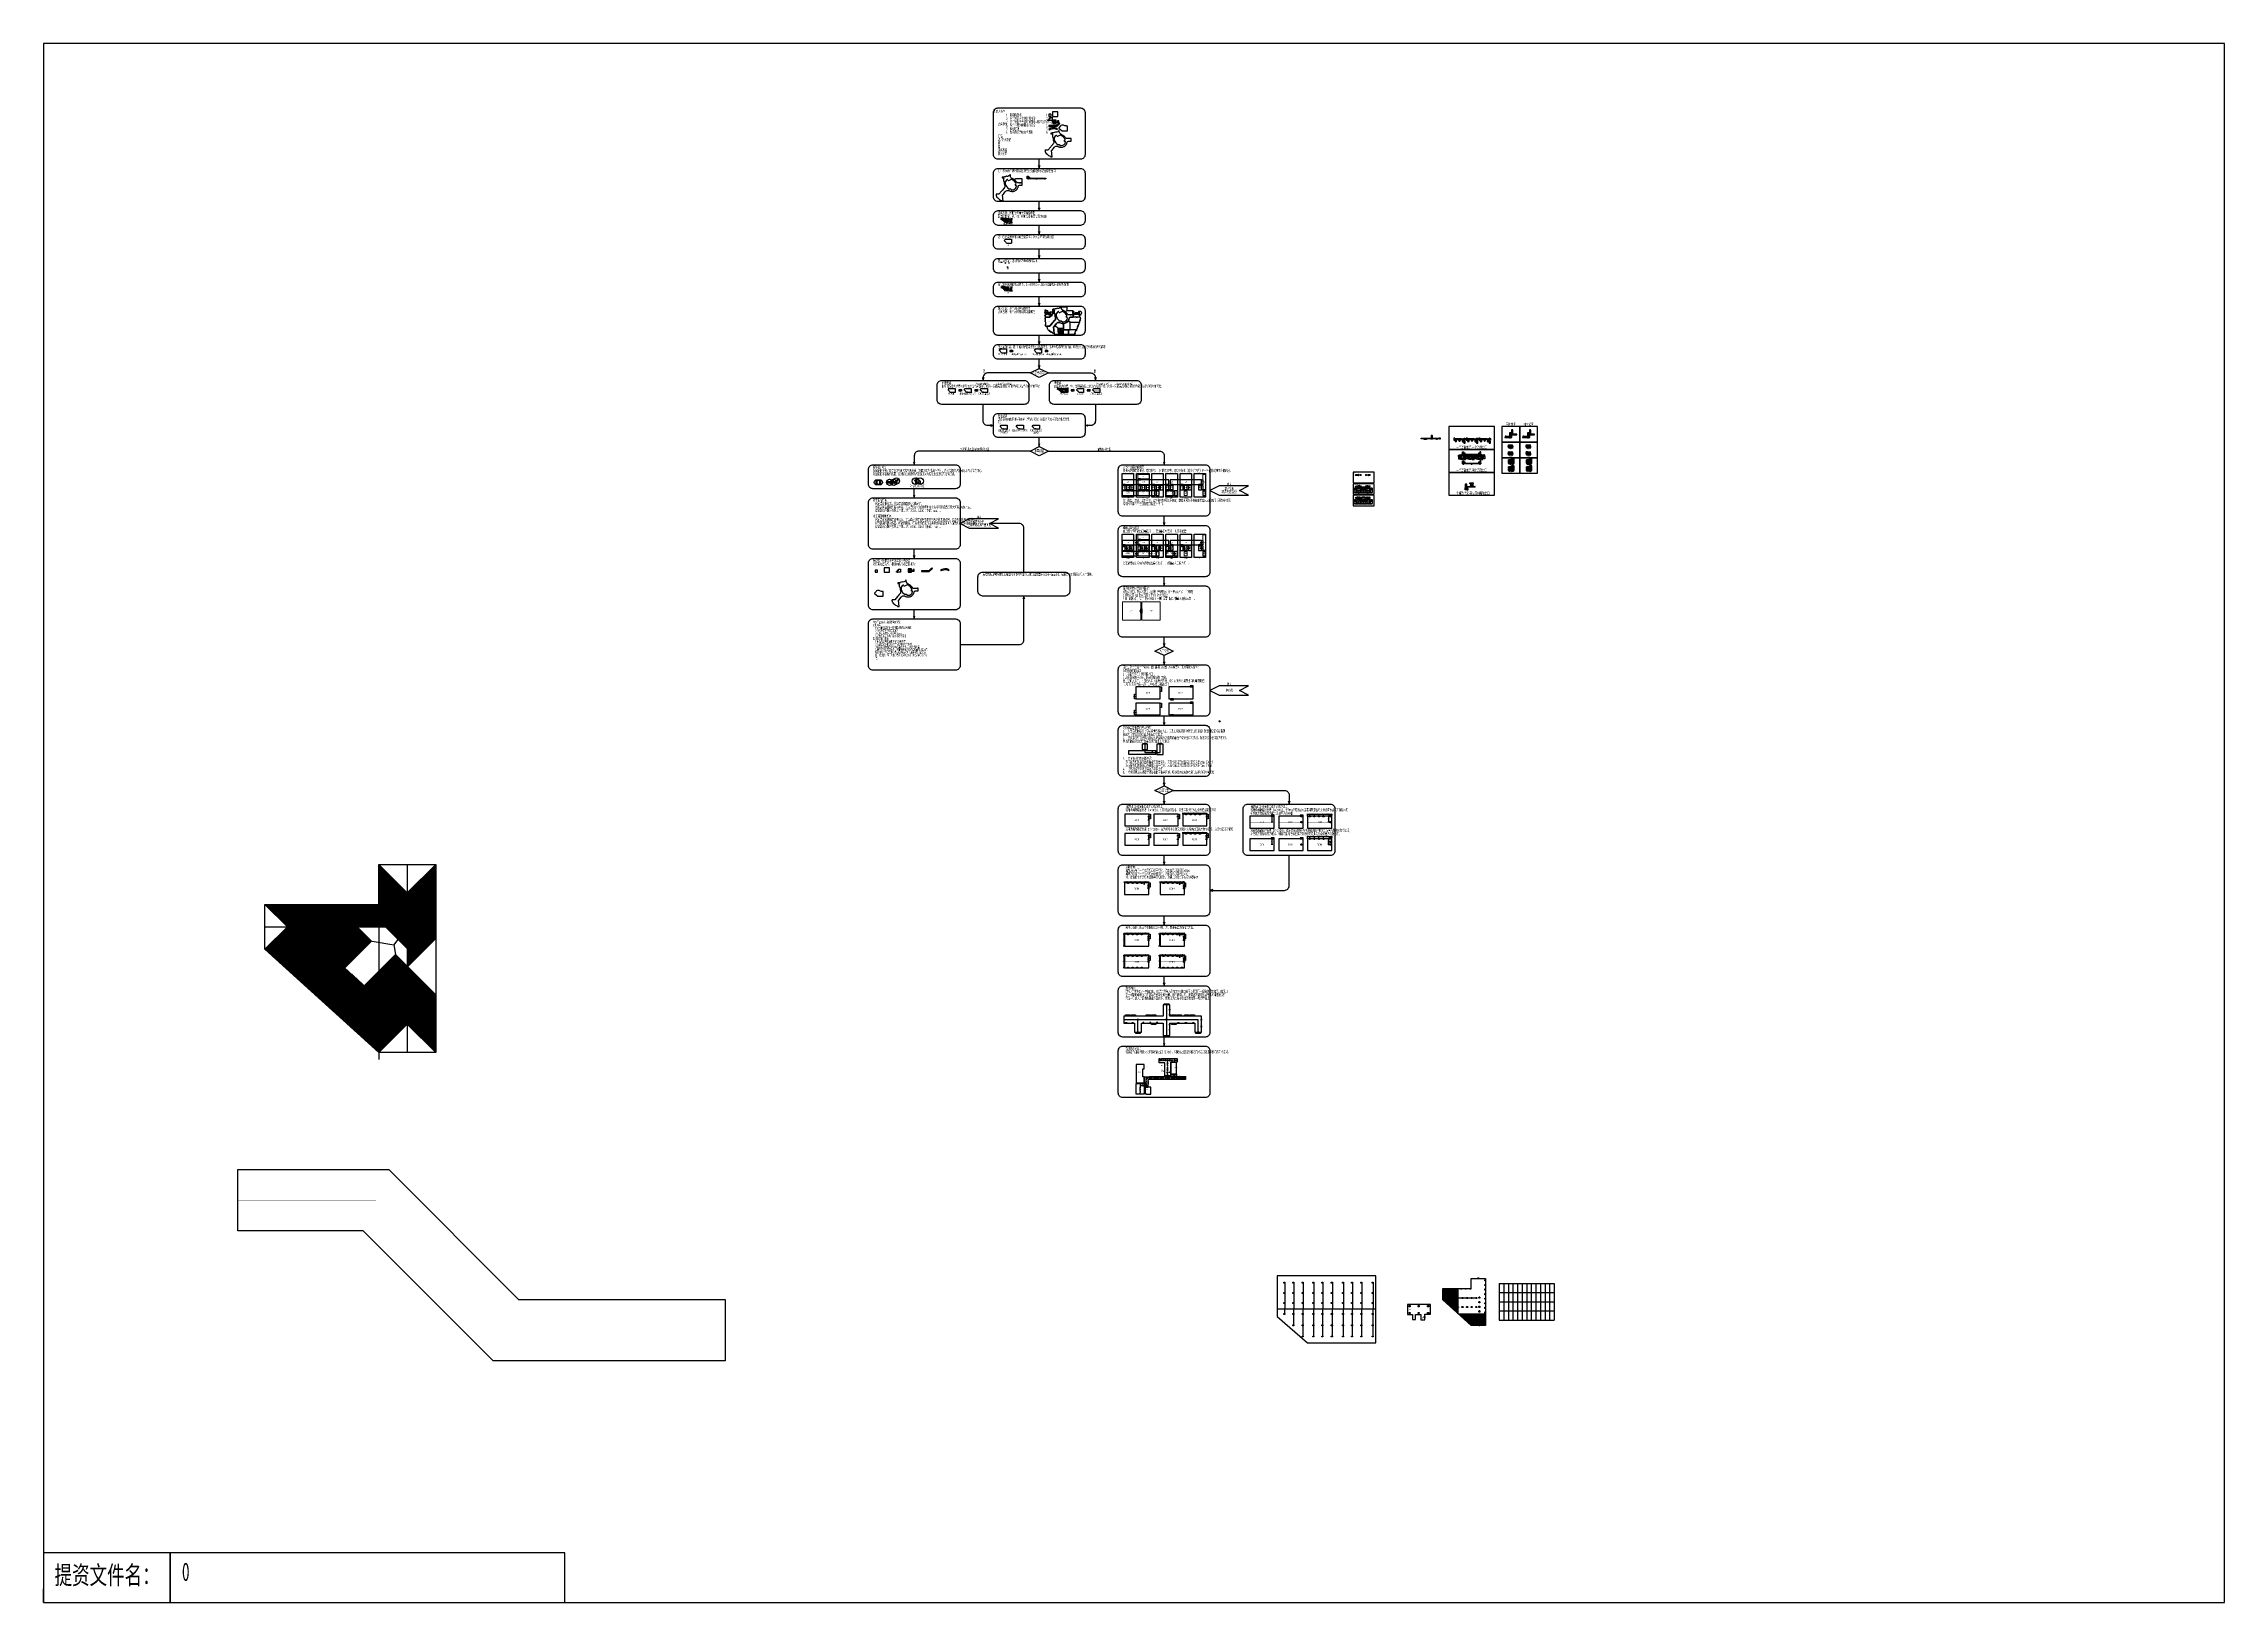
# Model space of a CAD drawing. Header units: millimetres. Extents: x -1582620 to 4754388, y -184455 to 3397362.
# Drawn here: x -1612 to 4754388, y -2638 to 3397362 of the extents above; entities that cross this region are included whole.
import ezdxf
from ezdxf import colors
from ezdxf.entities.mleader import LeaderData, LeaderLine
from ezdxf.enums import TextEntityAlignment as Align
from ezdxf.math import Vec2, Vec3

# ---------------------------------------------------------------- set-up
doc = ezdxf.new("R2010")
doc.units = ezdxf.units.MM
doc.header["$LTSCALE"] = 1000
doc.header["$MEASUREMENT"] = 0
for name, pattern in [('__覆盖_A10-14-1  14-2平面图_TEN25KIA$0$__DASH', [0.35, 0.25, -0.1]), ('__覆盖_A10-14-1  14-2平面图_TEN25KIA$0$DASH', [0.35, 0.25, -0.1]), ('__覆盖_A10-14-1  14-2平面图_TEN25KIA$0$HIDDEN', [0.375, 0.25, -0.125]), ('__覆盖_S20-tplt_TEN25IN7$0$DASHED', [0.75, 0.5, -0.25]), ('__附着_A09-5~7、9、12号楼零件_TEN25KIB_设计区$0$DASH', [0.35, 0.25, -0.1]), ('__附着_A09-5~7、9、12号楼零件_TEN25KIB_设计区$0$HIDDEN', [0.375, 0.25, -0.125]), ('DASH', [0.35, 0.25, -0.1]), ('HIDDEN', [0.375, 0.25, -0.125])]:
    doc.linetypes.add(name, pattern=pattern)
for name, color, linetype in [('$0$AD-NAME-ROOM', 9, 'Continuous'), ('__覆盖_A10-14-1  14-2平面图_TEN25KIA$0$AD-NAME-ROOM', 9, 'Continuous'), ('__覆盖_A10-14-1  14-2平面图_TEN25KIA$0$AD-SIGN', 9, 'Continuous'), ('__覆盖_A10-14-1  14-2平面图_TEN25KIA$0$AE-DOOR-INSD', 9, 'Continuous'), ('__覆盖_A10-14-1  14-2平面图_TEN25KIA$0$AE-FLOR', 9, 'Continuous'), ('__覆盖_A10-14-1  14-2平面图_TEN25KIA$0$AE-HDWR', 9, 'Continuous'), ('__覆盖_A10-14-1  14-2平面图_TEN25KIA$0$AE-STAR', 9, 'Continuous'), ('__覆盖_A10-14-1  14-2平面图_TEN25KIA$0$AE-WALL', 9, 'Continuous'), ('__覆盖_A10-14-1  14-2平面图_TEN25KIA$0$AE-WIND', 9, 'Continuous'), ('__覆盖_A10-14-1  14-2平面图_TEN25KIA$0$C-XREF-INT', 9, 'Continuous'), ('__覆盖_A10-14-1  14-2平面图_TEN25KIA$0$轴线2', 9, 'Continuous'), ('__附着_A09-5~7、9、12号楼零件_TEN25KIB_设计区$0$AD-AREA-USNO', 9, 'Continuous'), ('__附着_A09-5~7、9、12号楼零件_TEN25KIB_设计区$0$AD-INDX', 9, 'Continuous'), ('__附着_A09-5~7、9、12号楼零件_TEN25KIB_设计区$0$AD-LEVL-HIGH', 9, 'Continuous'), ('__附着_A09-5~7、9、12号楼零件_TEN25KIB_设计区$0$AD-NAME-ROOM', 253, 'Continuous'), ('__附着_A09-5~7、9、12号楼零件_TEN25KIB_设计区$0$AD-NUMB', 9, 'Continuous'), ('__附着_A09-5~7、9、12号楼零件_TEN25KIB_设计区$0$AD-SIGN', 9, 'Continuous'), ('__附着_A09-5~7、9、12号楼零件_TEN25KIB_设计区$0$AE-ABOV', 9, '__附着_A09-5~7、9、12号楼零件_TEN25KIB_设计区$0$HIDDEN'), ('__附着_A09-5~7、9、12号楼零件_TEN25KIB_设计区$0$AE-DOOR-INSD', 9, 'Continuous'), ('__附着_A09-5~7、9、12号楼零件_TEN25KIB_设计区$0$AE-EQPM', 9, 'Continuous'), ('__附着_A09-5~7、9、12号楼零件_TEN25KIB_设计区$0$AE-FLOR', 9, 'Continuous'), ('__附着_A09-5~7、9、12号楼零件_TEN25KIB_设计区$0$AE-HDWR', 8, 'Continuous'), ('__附着_A09-5~7、9、12号楼零件_TEN25KIB_设计区$0$AE-HOLE', 9, 'Continuous'), ('__附着_A09-5~7、9、12号楼零件_TEN25KIB_设计区$0$AE-STAR', 9, 'Continuous'), ('__附着_A09-5~7、9、12号楼零件_TEN25KIB_设计区$0$AE-WALL', 9, 'Continuous'), ('__附着_A09-5~7、9、12号楼零件_TEN25KIB_设计区$0$AE-WIND', 9, 'Continuous'), ('__附着_A09-5~7、9、12号楼零件_TEN25KIB_设计区$0$W-HOLE', 9, 'Continuous'), ('__附着_A09-5~7、9、12号楼零件_TEN25KIB_设计区$0$XD-LEVL-HIGH', 9, 'Continuous'), ('__附着_A09-5~7、9、12号楼零件_TEN25KIB_设计区$0$XD-SIGN', 9, 'Continuous'), ('AD-AREA-DIVD', 22, 'Continuous'), ('AD-FLOOR-AREA', 1, 'Continuous'), ('AD-NAME-ROOM', 9, 'Continuous'), ('AE-DOOR-INSD', 61, 'Continuous'), ('AI-中心线', 132, 'HIDDEN'), ('C-XREF-EXT', 7, 'Continuous'), ('E-LITE-LITE', 3, 'Continuous'), ('E-LITE-WIRE', 4, 'Continuous'), ('E-LITE-WIRE2', 4, 'HIDDEN'), ('E-POWR-EQPM', 3, 'Continuous'), ('E-REQU-WALL', 11, 'Continuous'), ('E-SHET-PROF', 1, 'Continuous'), ('E-UNIV-DIAG', 2, 'Continuous'), ('E-UNIV-EL', 140, 'Continuous'), ('E-UNIV-NOTE', 6, 'Continuous'), ('E-UNIV-REV', 6, 'Continuous'), ('MJ', 211, 'Continuous'), ('S_BEAM', 4, '__覆盖_S20-tplt_TEN25IN7$0$DASHED'), ('S_BEAM_SECD', 142, '__覆盖_S20-tplt_TEN25IN7$0$DASHED'), ('S_BEAM_SECD_TEXT_HORZ', 9, 'Continuous'), ('S_BEAM_SECD_TEXT_VERT', 211, 'Continuous'), ('S_BEAM_TEXT_HORZ', 7, 'Continuous'), ('S_BEAM_TEXT_VERT', 41, 'Continuous'), ('中心线示意', 3, 'Continuous'), ('可布置区域（吸顶）', 3, 'Continuous'), ('可布置区域（壁装）', 5, 'Continuous'), ('房间框线', 30, 'Continuous'), ('注释', 3, 'Continuous'), ('门窗框线', 114, 'Continuous'), ('预估主要疏散路径', 82, 'Continuous'), ('预估辅助疏散路径', 71, 'Continuous')]:
    doc.layers.add(name, color=color, linetype=linetype)
for name, color, linetype, plot in [('__覆盖_A10-14-1  14-2平面图_TEN25KIA$0$A-HOLE', 9, 'Continuous', False), ('__覆盖_A10-14-1  14-2平面图_TEN25KIA$0$AD-AREA-USNO', 9, 'Continuous', False), ('__覆盖_A10-14-1  14-2平面图_TEN25KIA$0$AD-NUMB', 9, 'Continuous', False), ('__覆盖_A10-14-1  14-2平面图_TEN25KIA$0$XD-SIGN', 9, 'Continuous', False), ('AD-AREA-OUTL', 31, 'Continuous', False), ('AE-HOLE', 201, 'Continuous', False), ('AI-空间名称', 130, 'Continuous', False), ('AI-窗', 6, 'Continuous', False), ('AI-门', 4, 'Continuous', False), ('C-XREF-SLCT', 7, 'Continuous', False), ('柱子', 7, 'Continuous', False)]:
    doc.layers.add(name, color=color, linetype=linetype, plot=plot)
for name, color, linetype, lineweight, plot in [('AI-室外安全区域', 3, 'Continuous', 20, False), ('AI-空间框线', 30, 'Continuous', 20, False), ('AI-防火分区', 1, 'Continuous', 20, False), ('套内', 9, 'Continuous', 20, False)]:
    doc.layers.add(name, color=color, linetype=linetype, lineweight=lineweight, plot=plot)
doc.styles.add('__覆盖_A10-14-1  14-2平面图_TEN25KIA$0$TH-STYLE1', font='Stfangso_0.ttf', dxfattribs={"width": 0.7})
doc.styles.add('__覆盖_A10-客梯-标准层-门窗_SEN23VV8_设计区$0$TH-STYLE3', font='TSSDENG', dxfattribs={"width": 0.7, "bigfont": 'TSSDCHN'})
doc.styles.add('__覆盖_S20-tplt_TEN25IN7$0$TH-STYLE1', font='Tssdeng.shx', dxfattribs={"width": 0.7, "bigfont": 'Tssdchn.shx'})
doc.styles.add('__附着_A09-5~7、9、12号楼零件_TEN25KIB_设计区$0$__附着_A09-单体_TEN24NB9_设计区$0$TH-STYLE1', font='Stfangso_0.ttf', dxfattribs={"width": 0.7})
doc.styles.add('__附着_A09-5~7、9、12号楼零件_TEN25KIB_设计区$0$TH-STYLE1', font='Stfangso_0.ttf', dxfattribs={"width": 0.7})
doc.styles.add('__附着_A09-5~7、9、12号楼零件_TEN25KIB_设计区$0$TH-STYLE3', font='Stfangso_0.ttf', dxfattribs={"width": 0.7})
doc.styles.add('Acs', font='Stfangso_0.ttf', dxfattribs={"width": 0.7})
doc.styles.add('TH-STYLE1', font='Stfangso_0.ttf', dxfattribs={"width": 0.65})
doc.styles.add('TH-STYLE3', font='tssdeng.shx', dxfattribs={"width": 0.65, "bigfont": 'tssdchn.shx'})
doc.dimstyles.new('E-DIMA100', dxfattribs={"dimscale": 100, "dimtxt": 3.5, "dimasz": 2, "dimexe": 3, "dimexo": 0, "dimgap": 1.25, "dimtad": 1, "dimdec": 1, "dimrnd": 1, "dimdsep": 46, "dimtxsty": 'TH-STYLE3', "dimblk1": 'ARCHTICK', "dimblk2": 'ARCHTICK', "dimsah": 1, "dimcen": 0, "dimclrt": 6, "dimadec": 0, "dimazin": 0, "dimtfac": 1, "dimtdec": 1, "dimtix": 1, "dimtmove": 2, "dimatfit": 3, "dimldrblk": 'ARCHTICK', "dimfxl": 1, "dimtolj": 1, "dimarcsym": 0})

# ---------------------------------------------------------------- blocks, each defined once
blk = doc.blocks.new('dfgg')
at = {"layer": 'AD-AREA-DIVD', "ltscale": 2}
blk.add_lwpolyline([(-777, -431), (0, 863), (777, -431), (0, -431)], close=True, dxfattribs=at)
blk.add_lwpolyline([(0, 669, 0, 1200, 0), (0, -331, 300, 300, 0)], format="xyseb", dxfattribs=at)
blk = doc.blocks.new('*U4')
for points in [[(30, 0), (30, 30), (0, 30), (0, -30), (60, -30), (60, 0), (30, 0)], [(1470, 0), (1470, 30), (1500, 30), (1500, -30), (1440, -30), (1440, 0), (1470, 0)]]:
    blk.add_lwpolyline(points)
for points in [[(30, 30), (60, 30), (60, 750), (30, 750)], [(1470, 30), (1440, 30), (1440, 750), (1470, 750)]]:
    blk.add_lwpolyline(points, close=True)
at = {"linetype": 'HIDDEN'}
for centre, start, end in [((30, 30), 0, 90), ((1470, 30), 90, 180)]:
    blk.add_arc(centre, 720, start, end, dxfattribs=at)
blk = doc.blocks.new('E-BFEL100')
blk.add_lwpolyline([(-2.5, 1.25), (2.5, 1.25), (2.5, -1.25), (-2.5, -1.25)], close=True)
at = {"layer": 'E-UNIV-EL', "style": 'TH-STYLE3', "width": 0.7}
blk.add_attdef('T', text='', height=1.8, dxfattribs=at).set_placement((0, 0), align=Align.MIDDLE)
blk = doc.blocks.new('疏散流向')
at = {"layer": 'E-UNIV-NOTE'}
blk.add_lwpolyline([(234, 0), (34, 200), (34, 100), (-204, 100), (-204, -100), (34, -100), (34, -200), (234, 0)], dxfattribs=at)
blk = doc.blocks.new('双向疏散流向')
at = {"layer": 'E-UNIV-NOTE', "color": 9}
blk.add_lwpolyline([(0, 100), (0, -100), (-119, -100), (-119, -200), (-319, 0), (-119, 200), (-119, 100), (0, 100)], dxfattribs=at)
at = {"layer": 'E-UNIV-NOTE'}
blk.add_lwpolyline([(0, -100), (119, -100), (119, -200), (319, 0), (119, 200), (119, 100), (0, 100), (0, -100)], dxfattribs=at)
blk = doc.blocks.new('AcsAcadShareArea')
for points in [[(0, 0), (118900, 0), (118900, 85000), (0, 85000)], [(0, 0), (6893, 0), (6893, 2699), (0, 2699)], [(6893, 0), (28409, 0), (28409, 2708), (6893, 2708)], [(0, 733), (0, 733), (0, 0), (0, 0)]]:
    blk.add_lwpolyline(points, close=True)
at = {"insert": (597, 1991), "char_height": 1000, "width": 6073.9, "attachment_point": 1, "style": 'Acs'}
blk.add_mtext('提资文件名：', dxfattribs=at)
at = {"style": 'Acs', "width": 0.8}
blk.add_attdef('唯一编号', (7537, 861), '', height=1000, dxfattribs=at)
blk = doc.blocks.new('E-BFEL140')
blk.add_lwpolyline([(-2.5, 1.2), (2.5, 1.2), (2.5, -1.3), (-2.5, -1.3)], close=True)
at = {"layer": 'E-UNIV-EL'}
blk.add_line((0.2, 0.7), (-0.2, -0.7), dxfattribs=at)
at = {"layer": 'E-UNIV-EL', "style": 'TH-STYLE3', "width": 0.7}
for p in [(-1.3, 0), (1.2, 0)]:
    blk.add_attdef('T', text='', height=1.8, dxfattribs=at).set_placement(p, align=Align.MIDDLE)
blk = doc.blocks.new('E-BFEL200')
blk.add_lwpolyline([(-2.5, 1.25), (2.5, 1.25), (2.5, -1.25), (-2.5, -1.25)], close=True)
at = {"layer": 'E-UNIV-EL'}
blk.add_line((-2, 0), (2, 0), dxfattribs=at)
blk.add_lwpolyline([(0.5, 0, 0.75, 0, 0), (2, 0, 0, 0, 0)], format="xyseb", dxfattribs=at)
blk = doc.blocks.new('E-BFEL201-1')
for p, q in [((-2.5, 2.5), (2.5, 2.5)), ((-1.25, 1.25), (-1.25, 2.5)), ((1.25, 1.25), (1.25, 2.5))]:
    blk.add_line(p, q)
blk.add_lwpolyline([(-2.5, 1.25), (2.5, 1.25), (2.5, -1.25), (-2.5, -1.25)], close=True)
at = {"layer": 'E-UNIV-EL'}
for p, q in [((-2, -1.25), (-2, 1.25)), ((-2, 0), (2, 0)), ((2, -1.25), (2, 1.25))]:
    blk.add_line(p, q, dxfattribs=at)
blk.add_lwpolyline([(0.5, 0, 0.75, 0, 0), (2, 0, 0, 0, 0)], format="xyseb", dxfattribs=at)
blk = doc.blocks.new('E-BL302')
at = {"const_width": 1.5}
blk.add_lwpolyline([(-0.75, 0, 1), (0.75, 0, 1)], format="xyb", close=True, dxfattribs=at)
blk.add_circle((0, 0), 1.5)
blk = doc.blocks.new('*U521')
at = {"layer": '__覆盖_A10-14-1  14-2平面图_TEN25KIA$0$AE-WIND'}
for p, q in [((2271121, -38624), (2271921, -38624)), ((2271121, -38691), (2271921, -38691))]:
    blk.add_line(p, q, dxfattribs=at)
for points in [[(2271121, -38624), (2271171, -38624), (2271171, -38691), (2271121, -38691)], [(2271921, -38624), (2271871, -38624), (2271871, -38691), (2271921, -38691)]]:
    blk.add_lwpolyline(points, close=True, dxfattribs=at)
blk = doc.blocks.new('__覆盖_A10-14-1  14-2平面图_TEN25KIA$0$_ARROW')
blk.add_solid([(0, 0), (-1, 0.1), (-1, -0.1)])
blk = doc.blocks.new('*U524')
at = {"layer": '__覆盖_A10-14-1  14-2平面图_TEN25KIA$0$AD-SIGN'}
h = blk.add_hatch(color=256, dxfattribs=at)
edge = h.paths.add_edge_path()
edge.add_arc((0, 0), 50, 0, 360)
blk.add_lwpolyline([(0, 2026), (0, 0)], dxfattribs=at)
blk.add_circle((0, 0), 50, dxfattribs=at)
at = {"layer": '__覆盖_A10-14-1  14-2平面图_TEN25KIA$0$AD-SIGN', "xscale": 400, "yscale": 400, "zscale": 400, "rotation": 90}
blk.add_blockref('__覆盖_A10-14-1  14-2平面图_TEN25KIA$0$_ARROW', (0, 2026), dxfattribs=at)
at = {"layer": '__覆盖_A10-14-1  14-2平面图_TEN25KIA$0$AD-NAME-ROOM', "style": '__覆盖_A10-14-1  14-2平面图_TEN25KIA$0$TH-STYLE1', "width": 0.7}
blk.add_attdef('A', (-91, -389), '', height=250, dxfattribs=at)
blk = doc.blocks.new('*U522')
at = {"layer": '__覆盖_A10-14-1  14-2平面图_TEN25KIA$0$AE-WIND'}
for p, q in [((2271720, -38624), (2272321, -38624)), ((2271720, -38691), (2272321, -38691))]:
    blk.add_line(p, q, dxfattribs=at)
for points in [[(2271720, -38624), (2271770, -38624), (2271770, -38691), (2271720, -38691)], [(2272321, -38624), (2272271, -38624), (2272271, -38691), (2272321, -38691)]]:
    blk.add_lwpolyline(points, close=True, dxfattribs=at)
blk = doc.blocks.new('__覆盖_A10-14-1  14-2平面图_TEN25KIA$0$R')
at = {"layer": '__覆盖_A10-14-1  14-2平面图_TEN25KIA$0$AE-DOOR-INSD'}
blk.add_lwpolyline([(884037, 937498), (884037, 937528), (883097, 937528), (883097, 937498)], close=True, dxfattribs=at)
for points in [[(884067, 938488), (884037, 938488), (884037, 938518), (884097, 938518), (884097, 938458), (884067, 938458), (884067, 938488)], [(884067, 937498), (884037, 937498), (884037, 937468), (884097, 937468), (884097, 937528), (884067, 937528), (884067, 937498)]]:
    blk.add_lwpolyline(points, dxfattribs=at)
at = {"layer": '__覆盖_A10-14-1  14-2平面图_TEN25KIA$0$AE-DOOR-INSD', "linetype": '__覆盖_A10-14-1  14-2平面图_TEN25KIA$0$__DASH'}
blk.add_arc((884081, 937505), 984, 92.550911, 180.417118, dxfattribs=at)
blk = doc.blocks.new('*U523')
for points in [[(30, 0), (30, 30), (0, 30), (0, -30), (60, -30), (60, 0), (30, 0)], [(970, 0), (970, 30), (1000, 30), (1000, -30), (940, -30), (940, 0), (970, 0)]]:
    blk.add_lwpolyline(points)
for points in [[(30, 30), (56, 15), (291, 422), (265, 437)], [(970, 30), (944, 15), (709, 422), (735, 437)]]:
    blk.add_lwpolyline(points, close=True)
at = {"linetype": '__覆盖_A10-14-1  14-2平面图_TEN25KIA$0$HIDDEN'}
for centre, start, end in [((30, 30), 0, 60), ((970, 30), 120, 180)]:
    blk.add_arc(centre, 470, start, end, dxfattribs=at)
blk = doc.blocks.new('__覆盖_A10-14-1  14-2平面图_TEN25KIA$0$trytryrytry')
at = {"layer": '__覆盖_A10-14-1  14-2平面图_TEN25KIA$0$AE-DOOR-INSD', "extrusion": (0, 0, -1)}
for p, q in [((1395715, 964441), (1395715, 965641)), ((1395774, 965621), (1395753, 965621)), ((1395753, 965071), (1395753, 965621)), ((1395774, 965071), (1395753, 965071)), ((1395753, 964448), (1395753, 964998)), ((1395774, 964998), (1395753, 964998)), ((1395774, 964448), (1395753, 964448)), ((1395774, 965071), (1395774, 965621)), ((1395774, 964448), (1395774, 964998))]:
    blk.add_line(p, q, dxfattribs=at)
at = {"layer": '__覆盖_A10-14-1  14-2平面图_TEN25KIA$0$轴线2'}
for p, q in [((1397577, 965916), (1395827, 965916)), ((1395827, 965916), (1395827, 964316)), ((1397577, 965916), (1395827, 964316)), ((1395827, 965916), (1397577, 964316)), ((1397577, 964316), (1395827, 964316)), ((1397577, 964316), (1397577, 965916)), ((1397759, 965629), (1397647, 965629)), ((1397647, 965629), (1397647, 964604)), ((1397647, 964604), (1397759, 964604)), ((1397759, 964604), (1397759, 965629))]:
    blk.add_line(p, q, dxfattribs=at)
blk = doc.blocks.new('*U525')
for points in [[(30, 0), (30, 30), (0, 30), (0, -30), (60, -30), (60, 0), (30, 0)], [(1470, 0), (1470, 30), (1500, 30), (1500, -30), (1440, -30), (1440, 0), (1470, 0)]]:
    blk.add_lwpolyline(points)
for points in [[(30, 30), (56, 15), (416, 639), (390, 654)], [(1470, 30), (1444, 15), (1084, 639), (1110, 654)]]:
    blk.add_lwpolyline(points, close=True)
at = {"linetype": '__覆盖_A10-14-1  14-2平面图_TEN25KIA$0$HIDDEN'}
for centre, start, end in [((30, 30), 0, 60), ((1470, 30), 120, 180)]:
    blk.add_arc(centre, 720, start, end, dxfattribs=at)
blk = doc.blocks.new('__覆盖_A10-14-1  14-2平面图_TEN25KIA$0$Core-14-1#')
for p, q in [((-1150, -5600), (-1050, -5600)), ((-1150, -6200), (-1050, -6200))]:
    blk.add_line(p, q)
at = {"layer": '__覆盖_A10-14-1  14-2平面图_TEN25KIA$0$A-HOLE'}
for p, q in [((-2850, -6100), (-2701, -5650)), ((-2701, -5650), (-1150, -5600))]:
    blk.add_line(p, q, dxfattribs=at)
blk.add_lwpolyline([(-2850, -5600), (-1150, -5600), (-1150, -6100), (-2850, -6100)], close=True, dxfattribs=at)
at = {"layer": '__覆盖_A10-14-1  14-2平面图_TEN25KIA$0$AE-FLOR'}
for p, q in [((-1400, 0), (-600, 0)), ((-7500, -2950), (-7500, -3700)), ((-7400, -2950), (-7400, -3700)), ((-5900, -6200), (-4900, -6200)), ((-5900, -6300), (-4900, -6300)), ((-4600, -6200), (-3100, -6200)), ((-4600, -6300), (-3100, -6300)), ((-1400, -200), (-600, -200)), ((-1150, -5600), (-1150, -6200)), ((-1050, -5600), (-1050, -6200)), ((200, -3950), (200, -2950)), ((200, -4900), (200, -4300)), ((400, -4900), (400, -4300))]:
    blk.add_line(p, q, dxfattribs=at)
at = {"layer": '__覆盖_A10-14-1  14-2平面图_TEN25KIA$0$AE-HDWR'}
for points in [[(-3808, -1300), (-6110, -1300), (-6110, -1650), (-4125, -1650)], [(-3794, -1350), (-6060, -1350), (-6060, -1600), (-4140, -1600)], [(-4035, -1600), (-1540, -1600), (-1540, -1350), (-3689, -1350)], [(-4020, -1650), (-1490, -1650), (-1490, -1300), (-3703, -1300)]]:
    blk.add_lwpolyline(points, dxfattribs=at)
at = {"layer": '__覆盖_A10-14-1  14-2平面图_TEN25KIA$0$AE-STAR'}
for p, q in [((-6010, -200), (-6010, -1300)), ((-6010, -1350), (-6010, -1400)), ((-6010, -1550), (-6010, -1600)), ((-6010, -1650), (-6010, -2750)), ((-5750, -200), (-5750, -1300)), ((-5750, -1350), (-5750, -1400)), ((-5750, -1550), (-5750, -1600)), ((-5750, -1650), (-5750, -2750)), ((-5490, -200), (-5490, -1300)), ((-5490, -1350), (-5490, -1400)), ((-5490, -1550), (-5490, -1600)), ((-5490, -1650), (-5490, -2750)), ((-5230, -200), (-5230, -1300)), ((-5230, -1350), (-5230, -1400)), ((-5230, -1550), (-5230, -1600)), ((-5230, -1650), (-5230, -2750)), ((-4970, -200), (-4970, -1300)), ((-4970, -1350), (-4970, -1400)), ((-4970, -1550), (-4970, -1600)), ((-4970, -1650), (-4970, -2750)), ((-4710, -200), (-4710, -1300)), ((-4710, -1350), (-4710, -1400)), ((-4710, -1550), (-4710, -1600)), ((-4710, -1650), (-4710, -2750)), ((-4450, -1300), (-4450, -200)), ((-4450, -1400), (-4450, -1350)), ((-4450, -1600), (-4450, -1550)), ((-4450, -2750), (-4450, -1650)), ((-4190, -1300), (-4190, -200)), ((-4190, -1400), (-4190, -1350)), ((-4190, -1600), (-4190, -1550)), ((-4190, -2750), (-4190, -1650)), ((-4154, -1550), (-3991, -2080)), ((-4150, -200), (-3970, -751)), ((-3820, -755), (-4055, -870)), ((-4055, -870), (-3832, -870)), ((-4049, -1550), (-3886, -2080)), ((-4045, -200), (-3870, -754)), ((-3772, -2080), (-4007, -2195)), ((-4007, -2195), (-3803, -2195)), ((-3991, -2080), (-3772, -2080)), ((-3970, -751), (-3820, -755)), ((-3937, -870), (-3780, -1400)), ((-3930, -565), (-3930, -200)), ((-3930, -1300), (-3930, -894)), ((-3930, -1400), (-3930, -1350)), ((-3930, -1600), (-3930, -1550)), ((-3930, -1932), (-3930, -1650)), ((-3930, -2750), (-3930, -2195)), ((-3908, -2195), (-3760, -2750)), ((-3832, -870), (-3675, -1400)), ((-3803, -2195), (-3660, -2750)), ((-3670, -1300), (-3670, -200)), ((-3670, -1400), (-3670, -1350)), ((-3670, -1600), (-3670, -1550)), ((-3670, -2750), (-3670, -1650)), ((-3410, -1300), (-3410, -200)), ((-3410, -1400), (-3410, -1350)), ((-3410, -1600), (-3410, -1550)), ((-3410, -2750), (-3410, -1650)), ((-3150, -1300), (-3150, -200)), ((-3150, -1400), (-3150, -1350)), ((-3150, -1600), (-3150, -1550)), ((-3150, -2750), (-3150, -1650)), ((-2890, -1300), (-2890, -200)), ((-2890, -1400), (-2890, -1350)), ((-2890, -1600), (-2890, -1550)), ((-2890, -2750), (-2890, -1650)), ((-2630, -1300), (-2630, -200)), ((-2630, -1400), (-2630, -1350)), ((-2630, -1600), (-2630, -1550)), ((-2630, -2750), (-2630, -1650)), ((-2370, -1300), (-2370, -200)), ((-2370, -1400), (-2370, -1350)), ((-2370, -1600), (-2370, -1550)), ((-2370, -2750), (-2370, -1650)), ((-2110, -200), (-2110, -1300)), ((-2110, -1350), (-2110, -1400)), ((-2110, -1550), (-2110, -1600)), ((-2110, -1650), (-2110, -2750)), ((-1850, -200), (-1850, -1300)), ((-1850, -1350), (-1850, -1400)), ((-1850, -1550), (-1850, -1600)), ((-1850, -1650), (-1850, -2750)), ((-1590, -200), (-1590, -1300)), ((-1590, -1350), (-1590, -1400)), ((-1590, -1550), (-1590, -1600)), ((-1590, -1650), (-1590, -2750))]:
    blk.add_line(p, q, dxfattribs=at)
at = {"layer": '__覆盖_A10-14-1  14-2平面图_TEN25KIA$0$AE-WALL'}
for p, q in [((-9100, 0), (-1400, 0)), ((-1400, -200), (-1400, 0)), ((-600, -200), (-600, 0)), ((-600, 0), (0, 0)), ((0, -2750), (0, 0)), ((-9100, -1250), (-9100, 0)), ((-9100, -1232), (-9100, -2550)), ((-9000, -2550), (-9100, -2550)), ((-9100, -3900), (-9100, -3600)), ((-9000, -3600), (-9100, -3600)), ((-9100, -3900), (-8500, -3900)), ((-7550, -200), (-9000, -200)), ((-9000, -200), (-9000, -2550)), ((-9000, -3700), (-9000, -3600)), ((-9000, -3700), (-6000, -3700)), ((-8500, -4450), (-8500, -3900)), ((-8300, -4450), (-8500, -4450)), ((-8500, -6100), (-8500, -5550)), ((-8300, -5550), (-8500, -5550)), ((-8500, -6100), (-8500, -6100)), ((-8500, -6300), (-8500, -6100)), ((-8500, -6300), (-5900, -6300)), ((-8300, -4450), (-8300, -3900)), ((-8300, -3900), (-6200, -3900)), ((-8300, -6100), (-8300, -5550)), ((-8300, -6100), (-6200, -6100)), ((-7500, -200), (-7500, -1700)), ((-7400, -1700), (-7500, -1700)), ((-7500, -2750), (-7500, -2950)), ((-7400, -2750), (-7500, -2750)), ((-4850, -2950), (-7500, -2950)), ((-7400, -200), (-1400, -200)), ((-7400, -200), (-7400, -1700)), ((-4850, -2750), (-7400, -2750)), ((-7400, -2750), (-7400, -2750)), ((-6200, -3900), (-6200, -6100)), ((-6000, -3700), (-6000, -5150)), ((-6000, -5150), (-4850, -5150)), ((-6000, -5350), (-4800, -5350)), ((-6000, -5350), (-6000, -6200)), ((-6000, -6200), (-5900, -6200)), ((-5900, -6200), (-5900, -6300)), ((-1350, -2750), (-4900, -2750)), ((-4900, -2950), (-4850, -2950)), ((-4900, -6200), (-4800, -6200)), ((-4900, -6200), (-4900, -6300)), ((-4900, -6300), (-4600, -6300)), ((-4850, -2750), (-4850, -2950)), ((-4850, -2950), (-4850, -5150)), ((-4800, -5350), (-4800, -6200)), ((-4700, -5350), (-4400, -5350)), ((-4700, -5350), (-2950, -5350)), ((-4700, -5350), (-4700, -6200)), ((-4700, -6200), (-4600, -6200)), ((-4650, -2950), (-2550, -2950)), ((-4650, -2950), (-4650, -5150)), ((-4650, -5150), (-2550, -5150)), ((-4600, -6200), (-4600, -6300)), ((-3100, -6200), (-2950, -6200)), ((-2950, -5350), (-2950, -6200)), ((-2850, -5350), (-2450, -5350)), ((-2550, -3500), (-2550, -2950)), ((-2550, -3500), (-2350, -3500)), ((-2550, -5150), (-2550, -4600)), ((-2550, -4600), (-2350, -4600)), ((-2450, -5350), (-2450, -5600)), ((-2450, -5600), (-1250, -5600)), ((-2350, -2950), (-1350, -2950)), ((-2350, -2950), (-2350, -3500)), ((-2350, -4600), (-2350, -5500)), ((-2350, -5500), (-1250, -5500)), ((-1350, -2950), (-1350, -2750)), ((-1250, -5500), (-1050, -5500)), ((-1250, -5600), (-1150, -5600)), ((-1050, -5500), (-1050, -5600)), ((-600, -200), (-200, -200)), ((-300, -2950), (-300, -2750)), ((-300, -2750), (-200, -2750)), ((-200, -2950), (-300, -2950)), ((-200, -2750), (-200, -200)), ((-200, -2750), (-200, -2750)), ((-200, -2950), (450, -2950)), ((0, -2750), (650, -2750)), ((100, -6200), (200, -6200)), ((100, -6200), (100, -6300)), ((100, -6300), (650, -6300)), ((200, -3950), (450, -3950)), ((200, -4300), (200, -3950)), ((200, -4300), (400, -4300)), ((200, -6200), (200, -4900)), ((200, -4900), (400, -4900)), ((400, -4150), (650, -4150)), ((400, -4300), (400, -4150)), ((400, -5850), (400, -4900)), ((450, -2950), (450, -3950)), ((650, -4150), (650, -2750)), ((650, -6100), (650, -6050)), ((650, -6300), (650, -6050))]:
    blk.add_line(p, q, dxfattribs=at)
for points in [[(-1590, -1400), (-6010, -1400), (-6010, -1550), (-1590, -1550)], [(200, -6300), (650, -6300), (650, -5850), (200, -5850)]]:
    blk.add_lwpolyline(points, close=True, dxfattribs=at)
for points in [[(-1050, -6200), (-950, -6200), (-950, -6300), (-3100, -6300), (-3100, -6200)], [(-2850, -5350), (-2850, -6200), (-1150, -6200)]]:
    blk.add_lwpolyline(points, dxfattribs=at)
at = {"layer": '__覆盖_A10-14-1  14-2平面图_TEN25KIA$0$AE-WIND'}
for p, q in [((-7475, -2950), (-7475, -3700)), ((-7425, -2950), (-7425, -3700)), ((-1125, -5600), (-1125, -6200)), ((-1075, -5600), (-1075, -6200))]:
    blk.add_line(p, q, dxfattribs=at)
at = {"layer": '__覆盖_A10-14-1  14-2平面图_TEN25KIA$0$XD-SIGN', "linetype": '__覆盖_A10-14-1  14-2平面图_TEN25KIA$0$DASH'}
for centre, start, end in [((-6010, -1475), 90, 270), ((-1590, -1475), 270, 90.000028)]:
    blk.add_arc(centre, 1275, start, end, dxfattribs=at)
at = {"layer": '__覆盖_A10-14-1  14-2平面图_TEN25KIA$0$AD-NAME-ROOM'}
blk.add_blockref('__覆盖_A10-14-1  14-2平面图_TEN25KIA$0$trytryrytry', (-1404015, -970041), dxfattribs=at)
at = {"layer": '__覆盖_A10-14-1  14-2平面图_TEN25KIA$0$AD-SIGN'}
ref = blk.add_blockref('*U524', (-6010, -812), dxfattribs=dict(at, xscale=-1, rotation=270))
ref.add_attrib('A', '上18级', (-6191, -1228), dxfattribs={"layer": '__覆盖_A10-14-1  14-2平面图_TEN25KIA$0$AD-NAME-ROOM', "height": 250, "rotation": 90, "style": '__覆盖_A10-14-1  14-2平面图_TEN25KIA$0$TH-STYLE1', "width": 0.7})
ref = blk.add_blockref('*U524', (-6010, -2137), dxfattribs=dict(at, xscale=-1, rotation=270))
ref.add_attrib('A', '下18级', (-6191, -2553), dxfattribs={"layer": '__覆盖_A10-14-1  14-2平面图_TEN25KIA$0$AD-NAME-ROOM', "height": 250, "rotation": 90, "style": '__覆盖_A10-14-1  14-2平面图_TEN25KIA$0$TH-STYLE1', "width": 0.7})
ref = blk.add_blockref('*U524', (-1576, -812), dxfattribs=dict(at, rotation=90))
ref.add_attrib('A', '下18级', (-1163, -1228), dxfattribs={"layer": '__覆盖_A10-14-1  14-2平面图_TEN25KIA$0$AD-NAME-ROOM', "height": 250, "rotation": 90, "style": '__覆盖_A10-14-1  14-2平面图_TEN25KIA$0$TH-STYLE1', "width": 0.7})
ref = blk.add_blockref('*U524', (-1576, -2137), dxfattribs=dict(at, rotation=90))
ref.add_attrib('A', '上18级', (-1177, -2553), dxfattribs={"layer": '__覆盖_A10-14-1  14-2平面图_TEN25KIA$0$AD-NAME-ROOM', "height": 250, "rotation": 90, "style": '__覆盖_A10-14-1  14-2平面图_TEN25KIA$0$TH-STYLE1', "width": 0.7})
at = {"layer": '__覆盖_A10-14-1  14-2平面图_TEN25KIA$0$AE-DOOR-INSD', "rotation": 180}
for name, p in [('*U523', (-4900, -6230)), ('*U525', (-3100, -6230))]:
    blk.add_blockref(name, p, dxfattribs=at)
at = {"layer": '__覆盖_A10-14-1  14-2平面图_TEN25KIA$0$AE-WALL', "xscale": -1}
blk.add_blockref('__覆盖_A10-14-1  14-2平面图_TEN25KIA$0$trytryrytry', (1393165, -969091), dxfattribs=at)
at = {"layer": '__覆盖_A10-14-1  14-2平面图_TEN25KIA$0$AE-WIND', "extrusion": (-1.20371e-34, 3.98483e-35, -1), "zscale": -1, "rotation": 180}
blk.add_blockref('*U521', (2272521, -38758), dxfattribs=at)
at = {"layer": '__覆盖_A10-14-1  14-2平面图_TEN25KIA$0$AE-WIND', "extrusion": (-3.98483e-35, -1.20371e-34, -1), "zscale": -1, "rotation": 90}
blk.add_blockref('*U522', (-38958, -2276621), dxfattribs=at)
at = {"layer": '__覆盖_A10-14-1  14-2平面图_TEN25KIA$0$C-XREF-INT', "xscale": -1}
for p in [(875016, -941068), (876616, -940218)]:
    blk.add_blockref('__覆盖_A10-14-1  14-2平面图_TEN25KIA$0$R', p, dxfattribs=at)
at = {"layer": '__覆盖_A10-14-1  14-2平面图_TEN25KIA$0$C-XREF-INT', "xscale": -1, "rotation": 90}
for p in [(937168, 881247), (937568, 877818)]:
    blk.add_blockref('__覆盖_A10-14-1  14-2平面图_TEN25KIA$0$R', p, dxfattribs=at)
at = {"layer": '__覆盖_A10-14-1  14-2平面图_TEN25KIA$0$AD-AREA-USNO', "style": '__覆盖_A10-14-1  14-2平面图_TEN25KIA$0$TH-STYLE1', "width": 0.7}
for s, p in [('5.25m²', (-8700, -1514)), ('7.37m²', (-1918, -4181))]:
    blk.add_text(s, height=250, rotation=0, dxfattribs=at).set_placement(p)
at = {"layer": '__覆盖_A10-14-1  14-2平面图_TEN25KIA$0$AD-NAME-ROOM', "style": '__覆盖_A10-14-1  14-2平面图_TEN25KIA$0$TH-STYLE1', "width": 0.7}
for s, p in [('前室', (-8400, -977)), ('DT-02', (-7371, -4305)), ('电梯', (-7331, -4712)), ('加压井', (-5441, -3706)), ('弱电间', (-5367, -5637)), ('强电间', (-3790, -5637)), ('兼担架电梯', (-3475, -3981)), ('无障碍电梯', (-3475, -4383)), ('DT-03', (-3526, -3301)), ('加压井', (-1989, -5781)), ('合用前室', (-1464, -3668))]:
    blk.add_text(s, height=250, dxfattribs=at).set_placement(p, align=Align.MIDDLE_CENTER)
at = {"layer": '__覆盖_A10-14-1  14-2平面图_TEN25KIA$0$AD-NUMB', "style": '__覆盖_A10-14-1  14-2平面图_TEN25KIA$0$TH-STYLE1', "width": 0.7}
for s, rotation, p in [('FM乙1023a', 270.000001, (-8887, -2412)), ('BY0708a', 270.000001, (-7813, -2746)), ('FM乙1023a', 270.000001, (-7770, -1067)), ('FM丙1021', 0.000001, (-5947, -6138)), ('BY0608', 0.000001, (-5820, -3334)), ('FM丙1521', 0.000001, (-4443, -6138)), ('FM乙1023a', 0.000001, (-1366, -3236)), ('BY0610', 270.000001, (-980, -5154))]:
    blk.add_text(s, height=250, rotation=rotation, dxfattribs=at).set_placement(p)
blk.add_text('FM乙1023a', height=250, dxfattribs=at).set_placement((-1033, -6594))
blk = doc.blocks.new('__附着_A09-5~7、9、12号楼零件_TEN25KIB_设计区$0$A$C3EE31E4A')
at = {"layer": '__附着_A09-5~7、9、12号楼零件_TEN25KIB_设计区$0$AE-HDWR'}
for p, q in [((-80, -1125), (1581, -1125)), ((-80, -1125), (-80, -1425)), ((-80, -1425), (4020, -1425)), ((-30, -1175), (1552, -1175)), ((-30, -1175), (-30, -1375)), ((-30, -1375), (3970, -1375)), ((1667, -1175), (3970, -1175)), ((1696, -1125), (4020, -1125)), ((3970, -1175), (3970, -1375)), ((4020, -1125), (4020, -1425))]:
    blk.add_line(p, q, dxfattribs=at)
at = {"layer": '__附着_A09-5~7、9、12号楼零件_TEN25KIB_设计区$0$AE-STAR'}
for p, q in [((20, 0), (20, -1125)), ((20, -1175), (20, -1225)), ((20, -1225), (3920, -1225)), ((20, -1225), (20, -1325)), ((20, -1325), (3920, -1325)), ((20, -1325), (20, -1375)), ((20, -1425), (20, -2550)), ((280, 0), (280, -1125)), ((280, -1175), (280, -1225)), ((280, -1325), (280, -1375)), ((280, -1425), (280, -2550)), ((540, 0), (540, -1125)), ((540, -1175), (540, -1225)), ((540, -1325), (540, -1375)), ((540, -1425), (540, -2550)), ((800, 0), (800, -1125)), ((800, -1175), (800, -1225)), ((800, -1325), (800, -1375)), ((800, -1425), (800, -2550)), ((1060, 0), (1060, -1125)), ((1060, -1175), (1060, -1225)), ((1060, -1325), (1060, -1375)), ((1060, -1425), (1060, -2550)), ((1320, 0), (1320, -1125)), ((1320, -1175), (1320, -1225)), ((1320, -1325), (1320, -1375)), ((1320, -1425), (1320, -2550)), ((1580, 0), (1580, -1125)), ((1580, -1325), (1580, -1375)), ((1580, -1425), (1580, -2550)), ((1840, 0), (1840, -701)), ((1840, -901), (1840, -1125)), ((1840, -1175), (1840, -1225)), ((1840, -1325), (1840, -1375)), ((1840, -1425), (1840, -2550)), ((2100, 0), (2100, -250)), ((2100, -450), (2100, -1125)), ((2100, -1175), (2100, -1225)), ((2100, -1325), (2100, -1375)), ((2100, -1425), (2100, -2550)), ((2360, 0), (2360, -1125)), ((2360, -1175), (2360, -1225)), ((2360, -1325), (2360, -1375)), ((2360, -1425), (2360, -2550)), ((2620, 0), (2620, -1125)), ((2620, -1175), (2620, -1225)), ((2880, 0), (2880, -1125)), ((2880, -1175), (2880, -1225)), ((3140, 0), (3140, -1125)), ((3140, -1175), (3140, -1225)), ((3400, 0), (3400, -1125)), ((3400, -1175), (3400, -1225)), ((3660, 0), (3660, -1125)), ((3660, -1175), (3660, -1225)), ((3920, 0), (3920, -1125)), ((3920, -1175), (3920, -1225)), ((3920, -1175), (3920, -1225)), ((3920, -1225), (3920, -1325))]:
    blk.add_line(p, q, dxfattribs=at)
at = {"layer": '__附着_A09-5~7、9、12号楼零件_TEN25KIB_设计区$0$XD-SIGN'}
for p, q in [((2245, 0), (1951, -509)), ((2360, 0), (2051, -536)), ((1871, -647), (1537, -1225)), ((1971, -674), (1653, -1225)), ((2051, -695), (1871, -647)), ((2051, -536), (1878, -489)), ((1878, -489), (2051, -695))]:
    blk.add_line(p, q, dxfattribs=at)
at = {"layer": '__附着_A09-5~7、9、12号楼零件_TEN25KIB_设计区$0$XD-SIGN', "linetype": '__附着_A09-5~7、9、12号楼零件_TEN25KIB_设计区$0$DASH'}
for p, q in [((-1130, -1150), (-1130, -1400)), ((5070, -1150), (5070, -1400))]:
    blk.add_line(p, q, dxfattribs=at)
for centre, start, end in [((20, -1150), 90, 180), ((3920, -1150), 0, 90), ((20, -1400), 180, 270), ((3920, -1400), 270, 0)]:
    blk.add_arc(centre, 1150, start, end, dxfattribs=at)
blk = doc.blocks.new('__附着_A09-5~7、9、12号楼零件_TEN25KIB_设计区$0$BG-IN-100')
for p, q in [((0, 0), (-192, 192)), ((-192, 192), (924, 192)), ((-192, 0), (192, 0)), ((0, 0), (192, 192))]:
    blk.add_line(p, q)
blk = doc.blocks.new('__附着_A09-5~7、9、12号楼零件_TEN25KIB_设计区$0$BG-100')
blk.add_blockref('__附着_A09-5~7、9、12号楼零件_TEN25KIB_设计区$0$BG-IN-100', (105033, 50487))
at = {"layer": '__附着_A09-5~7、9、12号楼零件_TEN25KIB_设计区$0$XD-LEVL-HIGH', "style": '__附着_A09-5~7、9、12号楼零件_TEN25KIB_设计区$0$TH-STYLE1', "width": 0.7}
for tag, p in [('相对标高', (104895, 51166)), ('结构标高', (104895, 50788)), ('(SL)', (105976, 50788))]:
    blk.add_attdef(tag, p, '', height=250, dxfattribs=at)
blk = doc.blocks.new('*U539')
blk.add_hatch(color=256).paths.add_polyline_path([(0, 240), (700, 0), (0, 0)])
for p, q in [((0, 240), (0, 0)), ((700, 240), (0, 240)), ((0, 240), (700, 0)), ((0, 0), (700, 0)), ((700, 0), (700, 240))]:
    blk.add_line(p, q)
at = {"layer": '__附着_A09-5~7、9、12号楼零件_TEN25KIB_设计区$0$W-HOLE'}
for p, q in [((-50, 240), (-50, 0)), ((750, 240), (-50, 240)), ((-50, 240), (750, 0)), ((-50, 0), (750, 240)), ((-50, 0), (750, 0)), ((750, 0), (750, 240))]:
    blk.add_line(p, q, dxfattribs=at)
blk = doc.blocks.new('__附着_A09-5~7、9、12号楼零件_TEN25KIB_设计区$0$_ARROW')
blk.add_solid([(0, 0), (-1, 0.1), (-1, -0.1)])
blk = doc.blocks.new('*U545')
at = {"layer": '__附着_A09-5~7、9、12号楼零件_TEN25KIB_设计区$0$AD-SIGN'}
h = blk.add_hatch(color=256, dxfattribs=at)
edge = h.paths.add_edge_path()
edge.add_arc((0, 0), 50, 0, 360)
blk.add_lwpolyline([(0, 1560), (0, 0)], dxfattribs=at)
blk.add_circle((0, 0), 50, dxfattribs=at)
at = {"layer": '__附着_A09-5~7、9、12号楼零件_TEN25KIB_设计区$0$AD-SIGN', "xscale": 400, "yscale": 400, "zscale": 400, "rotation": 90}
blk.add_blockref('__附着_A09-5~7、9、12号楼零件_TEN25KIB_设计区$0$_ARROW', (0, 1560), dxfattribs=at)
at = {"layer": '__附着_A09-5~7、9、12号楼零件_TEN25KIB_设计区$0$AD-NAME-ROOM', "style": '__附着_A09-5~7、9、12号楼零件_TEN25KIB_设计区$0$TH-STYLE3', "width": 0.7}
blk.add_attdef('A', (-91, -389), '', height=250, dxfattribs=at)
blk = doc.blocks.new('*U546')
at = {"layer": '__附着_A09-5~7、9、12号楼零件_TEN25KIB_设计区$0$AD-SIGN'}
h = blk.add_hatch(color=256, dxfattribs=at)
edge = h.paths.add_edge_path()
edge.add_arc((0, 0), 50, 0, 360)
blk.add_lwpolyline([(1425, 780), (1425, 2960), (0, 2960), (0, 0)], dxfattribs=at)
blk.add_circle((0, 0), 50, dxfattribs=at)
at = {"layer": '__附着_A09-5~7、9、12号楼零件_TEN25KIB_设计区$0$AD-SIGN', "xscale": -400, "yscale": 400, "zscale": 400, "rotation": 90}
blk.add_blockref('__附着_A09-5~7、9、12号楼零件_TEN25KIB_设计区$0$_ARROW', (1425, 780), dxfattribs=at)
at = {"layer": '__附着_A09-5~7、9、12号楼零件_TEN25KIB_设计区$0$AD-NAME-ROOM', "style": '__附着_A09-5~7、9、12号楼零件_TEN25KIB_设计区$0$TH-STYLE1', "width": 0.7}
blk.add_attdef('A', (-91, -389), '', height=250, dxfattribs=at)
blk = doc.blocks.new('*U540')
for points in [[(30, 0), (30, 30), (0, 30), (0, -30), (60, -30), (60, 0), (30, 0)], [(1020, 0), (1020, 30), (1050, 30), (1050, -30), (990, -30), (990, 0), (1020, 0)]]:
    blk.add_lwpolyline(points)
blk.add_lwpolyline([(30, 30), (60, 30), (60, 1020), (30, 1020)], close=True)
at = {"linetype": '__附着_A09-5~7、9、12号楼零件_TEN25KIB_设计区$0$HIDDEN'}
blk.add_arc((30, 30), 990, 0, 90, dxfattribs=at)
blk = doc.blocks.new('*U543')
at = {"layer": '__附着_A09-5~7、9、12号楼零件_TEN25KIB_设计区$0$AE-WIND'}
h = blk.add_hatch(dxfattribs=at)
h.set_pattern_fill('ANSI31', color=256, scale=20)
h.set_pattern_definition([(45, (0, 0), (-22.4506, 22.4506), [])])
h.paths.add_polyline_path([(60, 30), (540, 30), (540, -30), (60, -30)])
for p, q in [((0, 30), (600, 30)), ((60, 30), (60, -30)), ((540, 30), (540, -30)), ((0, -30), (600, -30))]:
    blk.add_line(p, q, dxfattribs=at)
at = {"layer": 'Defpoints'}
blk.add_lwpolyline([(60, 30), (540, 30), (540, -30), (60, -30)], close=True, dxfattribs=at)
blk = doc.blocks.new('*U542')
for points in [[(30, 0), (30, 30), (0, 30), (0, -30), (60, -30), (60, 0), (30, 0)], [(1170, 0), (1170, 30), (1200, 30), (1200, -30), (1140, -30), (1140, 0), (1170, 0)]]:
    blk.add_lwpolyline(points)
for points in [[(30, 30), (60, 30), (60, 822), (30, 822)], [(1170, 30), (1140, 30), (1140, 382), (1170, 382)]]:
    blk.add_lwpolyline(points, close=True)
at = {"linetype": '__附着_A09-5~7、9、12号楼零件_TEN25KIB_设计区$0$HIDDEN'}
for centre, radius, start, end in [((30, 30), 789, 0, 90), ((1170, 30), 351, 90, 180)]:
    blk.add_arc(centre, radius, start, end, dxfattribs=at)
blk = doc.blocks.new('*U541')
for points in [[(30, 0), (30, 30), (0, 30), (0, -30), (60, -30), (60, 0), (30, 0)], [(1170, 0), (1170, 30), (1200, 30), (1200, -30), (1140, -30), (1140, 0), (1170, 0)]]:
    blk.add_lwpolyline(points)
for points in [[(30, 30), (60, 30), (60, 600), (30, 600)], [(1170, 30), (1140, 30), (1140, 600), (1170, 600)]]:
    blk.add_lwpolyline(points, close=True)
at = {"linetype": '__附着_A09-5~7、9、12号楼零件_TEN25KIB_设计区$0$HIDDEN'}
for centre, start, end in [((30, 30), 0, 90), ((1170, 30), 90, 180)]:
    blk.add_arc(centre, 570, start, end, dxfattribs=at)
blk = doc.blocks.new('*U544')
for points in [[(30, 0), (30, 30), (0, 30), (0, -30), (60, -30), (60, 0), (30, 0)], [(1470, 0), (1470, 30), (1500, 30), (1500, -30), (1440, -30), (1440, 0), (1470, 0)]]:
    blk.add_lwpolyline(points)
for points in [[(30, 30), (56, 15), (416, 639), (390, 654)], [(1470, 30), (1444, 15), (1084, 639), (1110, 654)]]:
    blk.add_lwpolyline(points, close=True)
at = {"linetype": '__附着_A09-5~7、9、12号楼零件_TEN25KIB_设计区$0$HIDDEN'}
for centre, start, end in [((30, 30), 0, 60), ((1470, 30), 120, 180)]:
    blk.add_arc(centre, 720, start, end, dxfattribs=at)
blk = doc.blocks.new('__附着_A09-5~7、9、12号楼零件_TEN25KIB_设计区$0$dssdfdsfdsfds')
for points in [[(30, 0), (30, 30), (0, 30), (0, -30), (60, -30), (60, 0), (30, 0)], [(770, 0), (770, 30), (800, 30), (800, -30), (740, -30), (740, 0), (770, 0)]]:
    blk.add_lwpolyline(points)
for points in [[(30, 30), (56, 15), (241, 335), (215, 350)], [(770, 30), (744, 15), (559, 335), (585, 350)]]:
    blk.add_lwpolyline(points, close=True)
at = {"linetype": '__附着_A09-5~7、9、12号楼零件_TEN25KIB_设计区$0$HIDDEN'}
for centre, start, end in [((30, 30), 0, 60), ((770, 30), 120, 180)]:
    blk.add_arc(centre, 370, start, end, dxfattribs=at)
blk = doc.blocks.new('楼梯2')
at = {"layer": '__附着_A09-5~7、9、12号楼零件_TEN25KIB_设计区$0$AE-ABOV', "ltscale": 0.5}
for p, q in [((-10925, -8373), (-10775, -8350)), ((-6250, -9550), (-6229, -9382)), ((-6229, -9382), (-6125, -9350)), ((-5925, -9650), (-5895, -9532)), ((-5895, -9532), (-5575, -9500)), ((-5075, -9550), (-5054, -9382)), ((-5054, -9382), (-4950, -9350)), ((-3400, -5770, -225), (-3550, -5670, -225)), ((-3550, -5770, -225), (-3250, -6370, -225)), ((-3550, -6370, -225), (-3250, -5770, -225)), ((-3250, -5670, -225), (-3400, -5770, -225))]:
    blk.add_line(p, q, dxfattribs=at)
for points in [[(-11300, -8200), (-11150, -8200), (-11150, -7900), (-11300, -7900)], [(-10950, -7750), (-10750, -7750), (-10750, -7400), (-10950, -7400)], [(-10775, -8750), (-10950, -8750), (-10950, -8350), (-10775, -8350)], [(-10775, -9000), (-10400, -9000), (-10400, -8825), (-10775, -8825)], [(-10750, -7150), (-10346, -7150), (-10346, -7350), (-10750, -7350)], [(-6125, -9550), (-6250, -9550), (-6250, -9350), (-6125, -9350)], [(-5925, -9650), (-5575, -9650), (-5575, -9500), (-5925, -9500)], [(-5075, -9550), (-4950, -9550), (-4950, -9350), (-5075, -9350)]]:
    blk.add_lwpolyline(points, close=True, dxfattribs=at)
for points in [[(-11300, -8200), (-11267, -7943), (-11150, -7900)], [(-10950, -7400), (-10925, -7727), (-10750, -7750)], [(-10775, -9000), (-10754, -8844), (-10400, -8825)], [(-10746, -7350), (-10717, -7187), (-10346, -7150)]]:
    blk.add_lwpolyline(points, dxfattribs=at)
at = {"layer": '__附着_A09-5~7、9、12号楼零件_TEN25KIB_设计区$0$AE-ABOV', "ltscale": 0.5, "elevation": -225}
blk.add_lwpolyline([(-3250, -5770), (-3250, -5670), (-3550, -5670), (-3550, -5770)], dxfattribs=at)
blk.add_lwpolyline([(-3250, -5770), (-3550, -5770), (-3550, -6370), (-3250, -6370)], close=True, dxfattribs=at)
at = {"layer": '__附着_A09-5~7、9、12号楼零件_TEN25KIB_设计区$0$AE-EQPM'}
for p, q in [((-8470, -10950), (-7070, -9350)), ((-7070, -10950), (-8470, -9350)), ((-6630, -8650), (-8030, -7050)), ((-8030, -8650), (-6630, -7050))]:
    blk.add_line(p, q, dxfattribs=at)
for points in [[(-8610, -9500), (-8610, -10132), (-8570, -10132), (-8570, -9500)], [(-8610, -10168), (-8610, -10800), (-8570, -10800), (-8570, -10168)], [(-7070, -10950), (-8470, -10950), (-8470, -9350), (-7070, -9350)], [(-8430, -8400), (-8230, -8400), (-8230, -7300), (-8430, -7300)], [(-8030, -8650), (-6630, -8650), (-6630, -7050), (-8030, -7050)], [(-6670, -10700), (-6870, -10700), (-6870, -9600), (-6670, -9600)], [(-6490, -7200), (-6490, -7832), (-6530, -7832), (-6530, -7200)], [(-6490, -7868), (-6490, -8500), (-6530, -8500), (-6530, -7868)]]:
    blk.add_lwpolyline(points, close=True, dxfattribs=at)
at = {"layer": '__附着_A09-5~7、9、12号楼零件_TEN25KIB_设计区$0$AE-FLOR', "linetype": '__附着_A09-5~7、9、12号楼零件_TEN25KIB_设计区$0$DASH', "ltscale": 0.5}
for p, q in [((-12050, -2900, 2600), (-11750, -3500, 2600)), ((-12050, -3500, 2600), (-11750, -2900, 2600)), ((-12050, -3850), (-11750, -4450)), ((-12050, -4450), (-11750, -3850)), ((-5086, -2200, 125), (-4386, -2500, 125)), ((-5086, -2500, 125), (-4386, -2200, 125))]:
    blk.add_line(p, q, dxfattribs=at)
at = {"layer": '__附着_A09-5~7、9、12号楼零件_TEN25KIB_设计区$0$AE-FLOR'}
for p, q in [((-11150, -7250), (-11150, -8750)), ((-11050, -5250), (-11050, -5850)), ((-10950, -5850), (-10950, -5250)), ((-10950, -8750), (-10950, -7250)), ((-8650, -9500), (-8650, -10800)), ((-6450, -7200), (-6450, -8500)), ((-4800, -5050), (-3750, -5050)), ((-2050, -6900), (-3100, -6900)), ((-2075, -11500), (-2875, -11500)), ((-2850, -11200), (-2050, -11200))]:
    blk.add_line(p, q, dxfattribs=at)
at = {"layer": '__附着_A09-5~7、9、12号楼零件_TEN25KIB_设计区$0$AE-FLOR', "linetype": '__附着_A09-5~7、9、12号楼零件_TEN25KIB_设计区$0$DASH'}
for p, q in [((-11150, -7900), (-10950, -8600)), ((-11150, -8600), (-10950, -7900))]:
    blk.add_line(p, q, dxfattribs=at)
at = {"layer": '__附着_A09-5~7、9、12号楼零件_TEN25KIB_设计区$0$AE-FLOR', "ltscale": 10}
blk.add_line((-10950, -8750), (-10925, -8373), dxfattribs=at)
at = {"layer": '__附着_A09-5~7、9、12号楼零件_TEN25KIB_设计区$0$AE-FLOR', "linetype": '__附着_A09-5~7、9、12号楼零件_TEN25KIB_设计区$0$DASH', "ltscale": 0.5}
for points, elevation in [([(-12050, -3500), (-11750, -3500), (-11750, -2900), (-12050, -2900)], 2600), ([(-5086, -2500), (-4386, -2500), (-4386, -2200), (-5086, -2200)], 125)]:
    blk.add_lwpolyline(points, close=True, dxfattribs=dict(at, elevation=elevation))
blk.add_lwpolyline([(-12050, -4450), (-11750, -4450), (-11750, -3850), (-12050, -3850)], close=True, dxfattribs=at)
at = {"layer": '__附着_A09-5~7、9、12号楼零件_TEN25KIB_设计区$0$AE-FLOR', "linetype": '__附着_A09-5~7、9、12号楼零件_TEN25KIB_设计区$0$DASH'}
blk.add_lwpolyline([(-11150, -8600), (-10950, -8600), (-10950, -7900), (-11150, -7900)], close=True, dxfattribs=at)
at = {"layer": '__附着_A09-5~7、9、12号楼零件_TEN25KIB_设计区$0$AE-HOLE'}
blk.add_lwpolyline([(-11050, -2500), (-11650, -2724), (-11750, -5852)], dxfattribs=at)
at = {"layer": '__附着_A09-5~7、9、12号楼零件_TEN25KIB_设计区$0$AE-WALL'}
for p, q in [((-5550, -2200), (-5550, 0)), ((-5550, 0), (0, 0)), ((0, -10150), (0, 0)), ((-12050, -6150), (-12050, -2200)), ((-5550, -2200), (-12050, -2200)), ((-11250, -6150), (-12050, -6150)), ((-11950, -9150), (-12050, -9150)), ((-12050, -9350), (-12050, -9150)), ((-11150, -9350), (-12050, -9350)), ((-11950, -9150), (-11950, -7050)), ((-11950, -7050), (-11250, -7050)), ((-11850, -9150), (-11850, -7150)), ((-11850, -7150), (-11250, -7150)), ((-11651, -9150), (-11850, -9150)), ((-11050, -2500), (-11750, -2500)), ((-11750, -5850), (-11750, -2500)), ((-11750, -5850), (-10950, -5850)), ((-11150, -11200), (-11550, -11200)), ((-11550, -11200), (-11550, -11400)), ((-10550, -11400), (-11550, -11400)), ((-11250, -7250), (-11250, -6150)), ((-11250, -7250), (-10950, -7250)), ((-11150, -8750), (-10950, -8750)), ((-11150, -8750), (-11150, -8850)), ((-11150, -8850), (-11150, -8750)), ((-11150, -9350), (-11150, -9500)), ((-10950, -9500), (-11150, -9500)), ((-10950, -10700), (-11150, -10700)), ((-11150, -10700), (-11150, -11200)), ((-11050, -2500), (-11050, -5250)), ((-11050, -5250), (-4800, -5250)), ((-10950, -2500), (-10950, -5050)), ((-3550, -2500), (-10950, -2500)), ((-10950, -5050), (-4800, -5050)), ((-10950, -5850), (-10950, -7250)), ((-10950, -5850), (-10950, -7250)), ((-10950, -8750), (-10950, -9150)), ((-10950, -8750), (-10950, -9500)), ((-10550, -11200), (-10950, -11200)), ((-10550, -11200), (-10550, -11400)), ((-9350, -11200), (-9350, -11400)), ((-8850, -11200), (-9350, -11200)), ((-6200, -11400), (-9350, -11400)), ((-8850, -6600), (-8850, -9500)), ((-8850, -6600), (-6250, -6600)), ((-8650, -9500), (-8850, -9500)), ((-8850, -10800), (-8850, -11400)), ((-8650, -10800), (-8850, -10800)), ((-8650, -6800), (-6450, -6800)), ((-8650, -6800), (-8650, -8900)), ((-8650, -8900), (-6450, -8900)), ((-8650, -9100), (-8650, -9500)), ((-8650, -9100), (-6450, -9100)), ((-8650, -10800), (-8650, -11200)), ((-8650, -11200), (-6450, -11200)), ((-6450, -7200), (-6450, -6800)), ((-6250, -7200), (-6450, -7200)), ((-6450, -8900), (-6450, -8500)), ((-6250, -8500), (-6450, -8500)), ((-6450, -11200), (-6450, -9100)), ((-6250, -7200), (-6250, -6600)), ((-6250, -11200), (-6250, -8500)), ((-6200, -11200), (-6250, -11200)), ((-6200, -11200), (-6200, -11400)), ((-5350, -1950), (-5350, -700)), ((-5250, -700), (-5350, -700)), ((-5250, -1950), (-5350, -1950)), ((-5250, -2200), (-5250, -1950)), ((-3250, -2200), (-5250, -2200)), ((-4800, -5050), (-4800, -5250)), ((-4700, -11200), (-4600, -11200)), ((-4600, -11200), (-4600, -11500)), ((-3750, -5050), (-3550, -5050)), ((-3750, -5050), (-3750, -5250)), ((-3750, -5250), (-3550, -5250)), ((-3550, -2500), (-3550, -5050)), ((-3550, -5400), (-3550, -5250)), ((-3250, -5400), (-3550, -5400)), ((-3550, -9850), (-3550, -6600)), ((-3250, -6600), (-3550, -6600)), ((-3550, -9850), (-3200, -9850)), ((-3200, -11200), (-3400, -11200)), ((-3400, -11200), (-3400, -11500)), ((-3400, -11500), (-2850, -11500)), ((-3250, -5050), (-3250, -2200)), ((-3250, -5400), (-3250, -5050)), ((-3250, -6900), (-3250, -6600)), ((-3100, -6900), (-3250, -6900)), ((-3250, -9650), (-3250, -7100)), ((-3100, -7100), (-3250, -7100)), ((-3250, -9650), (-2900, -9650)), ((-3200, -9850), (-3200, -11200)), ((-3100, -7100), (-3100, -6900)), ((-3100, -9850), (-3100, -11200)), ((-3100, -9850), (-2900, -9850)), ((-1800, -10450), (-3100, -10450)), ((-1800, -10550), (-3100, -10550)), ((-2850, -11200), (-3100, -11200)), ((-2900, -9850), (-2900, -9650)), ((-2850, -11200), (-2850, -11500)), ((-2050, -5250), (-2050, -5050)), ((-2050, -5050), (-200, -5050)), ((-2050, -7100), (-2050, -6900)), ((-1950, -6900), (-2050, -6900)), ((-1750, -7100), (-2050, -7100)), ((-1800, -11200), (-2050, -11200)), ((-2050, -11200), (-2050, -11500)), ((-2050, -11500), (-1500, -11500)), ((-1800, -11200), (-1800, -9950)), ((-200, -9950), (-1800, -9950)), ((-1750, -5250), (-1750, -7100)), ((-1750, -5250), (-200, -5250)), ((-1500, -10250), (-1500, -11500)), ((-1500, -10250), (-1200, -10250)), ((0, -10150), (-1200, -10150)), ((-1200, -10250), (-1200, -10150)), ((-200, -5050), (-200, -300)), ((-200, -9950), (-200, -5250))]:
    blk.add_line(p, q, dxfattribs=at)
for points in [[(-11651, -9150), (-11651, -8850), (-11150, -8850)], [(-10950, -10700), (-10950, -11200)], [(-200, -300), (-5050, -300), (-5050, -500), (-5250, -500), (-5250, -700)], [(-4700, -11200), (-5000, -11200), (-5000, -11500), (-4600, -11500)], [(-2050, -5250), (-1950, -5250), (-1950, -6900)]]:
    blk.add_lwpolyline(points, dxfattribs=at)
at = {"layer": '__附着_A09-5~7、9、12号楼零件_TEN25KIB_设计区$0$AD-LEVL-HIGH'}
ref = blk.add_blockref('__附着_A09-5~7、9、12号楼零件_TEN25KIB_设计区$0$BG-100', (101188, -60534), dxfattribs=dict(at, xscale=-1))
ref.add_attrib('结构标高', '-5.550(建)', (-4790, -9355), dxfattribs={"layer": '__附着_A09-5~7、9、12号楼零件_TEN25KIB_设计区$0$XD-LEVL-HIGH', "height": 250, "style": '__附着_A09-5~7、9、12号楼零件_TEN25KIB_设计区$0$TH-STYLE1', "width": 0.7})
ref.add_attrib('相对标高', '-5.600(结)', (-4774, -9747), dxfattribs={"layer": '__附着_A09-5~7、9、12号楼零件_TEN25KIB_设计区$0$XD-LEVL-HIGH', "height": 250, "style": '__附着_A09-5~7、9、12号楼零件_TEN25KIB_设计区$0$TH-STYLE1', "width": 0.7})
ref = blk.add_blockref('__附着_A09-5~7、9、12号楼零件_TEN25KIB_设计区$0$BG-100', (103725, -54635), dxfattribs=dict(at, xscale=-1))
ref.add_attrib('结构标高', '-5.550(建)', (-2253, -3456), dxfattribs={"layer": '__附着_A09-5~7、9、12号楼零件_TEN25KIB_设计区$0$XD-LEVL-HIGH', "height": 250, "style": '__附着_A09-5~7、9、12号楼零件_TEN25KIB_设计区$0$TH-STYLE1', "width": 0.7})
ref.add_attrib('相对标高', '-5.600(结)', (-2237, -3848), dxfattribs={"layer": '__附着_A09-5~7、9、12号楼零件_TEN25KIB_设计区$0$XD-LEVL-HIGH', "height": 250, "style": '__附着_A09-5~7、9、12号楼零件_TEN25KIB_设计区$0$TH-STYLE1', "width": 0.7})
ref.add_attrib('结构标高', '-5.550(建)', (-2253, -3456), dxfattribs={"layer": '__附着_A09-5~7、9、12号楼零件_TEN25KIB_设计区$0$XD-LEVL-HIGH', "height": 250, "style": '__附着_A09-5~7、9、12号楼零件_TEN25KIB_设计区$0$TH-STYLE1', "width": 0.7})
ref.add_attrib('相对标高', '-5.600(结)', (-2237, -3848), dxfattribs={"layer": '__附着_A09-5~7、9、12号楼零件_TEN25KIB_设计区$0$XD-LEVL-HIGH', "height": 250, "style": '__附着_A09-5~7、9、12号楼零件_TEN25KIB_设计区$0$TH-STYLE1', "width": 0.7})
ref = blk.add_blockref('__附着_A09-5~7、9、12号楼零件_TEN25KIB_设计区$0$BG-100', (104589, -59517), dxfattribs=dict(at, xscale=-1))
ref.add_attrib('结构标高', '-5.400(建)', (-1389, -8338), dxfattribs={"layer": '__附着_A09-5~7、9、12号楼零件_TEN25KIB_设计区$0$XD-LEVL-HIGH', "height": 250, "style": '__附着_A09-5~7、9、12号楼零件_TEN25KIB_设计区$0$TH-STYLE1', "width": 0.7})
ref.add_attrib('相对标高', '-5.600(结)', (-1373, -8730), dxfattribs={"layer": '__附着_A09-5~7、9、12号楼零件_TEN25KIB_设计区$0$XD-LEVL-HIGH', "height": 250, "style": '__附着_A09-5~7、9、12号楼零件_TEN25KIB_设计区$0$TH-STYLE1', "width": 0.7})
ref.add_attrib('结构标高', '-5.400(建)', (-1389, -8338), dxfattribs={"layer": '__附着_A09-5~7、9、12号楼零件_TEN25KIB_设计区$0$XD-LEVL-HIGH', "height": 250, "style": '__附着_A09-5~7、9、12号楼零件_TEN25KIB_设计区$0$TH-STYLE1', "width": 0.7})
ref.add_attrib('相对标高', '-5.600(结)', (-1373, -8730), dxfattribs={"layer": '__附着_A09-5~7、9、12号楼零件_TEN25KIB_设计区$0$XD-LEVL-HIGH', "height": 250, "style": '__附着_A09-5~7、9、12号楼零件_TEN25KIB_设计区$0$TH-STYLE1', "width": 0.7})
at = {"layer": '__附着_A09-5~7、9、12号楼零件_TEN25KIB_设计区$0$AD-SIGN'}
ref = blk.add_blockref('*U546', (-7140, -3062), dxfattribs=dict(at, xscale=-1, rotation=90))
ref.add_attrib('A', '下22级', (-7044, -3193), dxfattribs={"layer": '__附着_A09-5~7、9、12号楼零件_TEN25KIB_设计区$0$AD-NAME-ROOM', "height": 250, "style": '__附着_A09-5~7、9、12号楼零件_TEN25KIB_设计区$0$TH-STYLE1', "width": 0.7})
ref = blk.add_blockref('*U545', (-5580, -4487), dxfattribs=dict(at, rotation=90))
ref.add_attrib('A', '上32级', (-5482, -4641), dxfattribs={"layer": '__附着_A09-5~7、9、12号楼零件_TEN25KIB_设计区$0$AD-NAME-ROOM', "height": 250, "style": '__附着_A09-5~7、9、12号楼零件_TEN25KIB_设计区$0$TH-STYLE1', "width": 0.7})
at = {"layer": '__附着_A09-5~7、9、12号楼零件_TEN25KIB_设计区$0$AE-DOOR-INSD'}
for name, p, rotation in [('*U544', (-11050, -7250), 270), ('*U542', (-11050, -9500), 270), ('*U542', (-3280, -6600), 90), ('*U542', (-2050, -5150), 180)]:
    blk.add_blockref(name, p, dxfattribs=dict(at, rotation=rotation))
for name, p in [('*U542', (-10550, -11300)), ('*U542', (-6200, -11300)), ('*U541', (-4600, -11300))]:
    blk.add_blockref(name, p, dxfattribs=at)
at = {"layer": '__附着_A09-5~7、9、12号楼零件_TEN25KIB_设计区$0$AE-DOOR-INSD', "xscale": -1}
for p in [(-3750, -5150), (-2050, -7000)]:
    blk.add_blockref('*U540', p, dxfattribs=at)
at = {"layer": '__附着_A09-5~7、9、12号楼零件_TEN25KIB_设计区$0$AE-DOOR-INSD', "extrusion": (0, 0, -1), "xscale": -1, "zscale": -1, "rotation": 180}
blk.add_blockref('__附着_A09-5~7、9、12号楼零件_TEN25KIB_设计区$0$dssdfdsfdsfds', (2050, -11350), dxfattribs=at)
at = {"layer": '__附着_A09-5~7、9、12号楼零件_TEN25KIB_设计区$0$AE-EQPM', "xscale": -1}
blk.add_blockref('*U539', (-9850, -5490), dxfattribs=at)
at = {"layer": '__附着_A09-5~7、9、12号楼零件_TEN25KIB_设计区$0$AE-STAR', "xscale": -1, "rotation": 180}
blk.add_blockref('__附着_A09-5~7、9、12号楼零件_TEN25KIB_设计区$0$A$C3EE31E4A', (-9480, -5050), dxfattribs=at)
at = {"layer": '__附着_A09-5~7、9、12号楼零件_TEN25KIB_设计区$0$AE-WIND', "xscale": -1, "rotation": 270}
blk.add_blockref('*U543', (-10995, -5850), dxfattribs=at)
at = {"layer": '__附着_A09-5~7、9、12号楼零件_TEN25KIB_设计区$0$AD-AREA-USNO', "style": '__附着_A09-5~7、9、12号楼零件_TEN25KIB_设计区$0$TH-STYLE1', "width": 0.7}
blk.add_text('32.07㎡', height=250, dxfattribs=at).set_placement((-4255, -8961), align=Align.MIDDLE_CENTER)
for s, p in [('8.03㎡', (-2147, -3142)), ('8.45㎡', (-1237, -7985))]:
    blk.add_text(s, height=250, dxfattribs=at).set_placement(p)
at = {"layer": '__附着_A09-5~7、9、12号楼零件_TEN25KIB_设计区$0$AD-INDX', "style": '__附着_A09-5~7、9、12号楼零件_TEN25KIB_设计区$0$TH-STYLE1', "width": 0.7}
blk.add_text('(窗底距地0.45m)', height=200, dxfattribs=at).set_placement((-10667, -6376, 2943))
at = {"layer": '__附着_A09-5~7、9、12号楼零件_TEN25KIB_设计区$0$AD-NAME-ROOM', "style": '__附着_A09-5~7、9、12号楼零件_TEN25KIB_设计区$0$TH-STYLE1', "width": 0.7}
for s, p in [('走道', (-12321, -10206)), ('加压机房', (-2234, -2794)), ('弱电间', (-1312, -7629))]:
    blk.add_text(s, height=250, dxfattribs=at).set_placement(p)
for s, p in [('强电', (-11538, -8631)), ('风井', (-11351, -4048)), ('(兼担架电梯）', (-7535, -8716, 0)), ('合用前室', (-4270, -8611)), ('水', (-2512, -10695))]:
    blk.add_text(s, height=250, dxfattribs=at).set_placement(p, align=Align.MIDDLE_CENTER)
at = {"layer": '__附着_A09-5~7、9、12号楼零件_TEN25KIB_设计区$0$AD-NUMB', "width": 0.7}
for s, style, p in [('FM丙1521', '__附着_A09-5~7、9、12号楼零件_TEN25KIB_设计区$0$TH-STYLE1', (-11368, -8378)), ('FM乙1223', '__附着_A09-5~7、9、12号楼零件_TEN25KIB_设计区$0$TH-STYLE1', (-11267, -10635)), ('BYC0606', '__附着_A09-5~7、9、12号楼零件_TEN25KIB_设计区$0$__附着_A09-单体_TEN24NB9_设计区$0$TH-STYLE1', (-10691, -6260)), ('FM乙1223', '__附着_A09-5~7、9、12号楼零件_TEN25KIB_设计区$0$TH-STYLE1', (-2941, -6605))]:
    blk.add_text(s, height=250, rotation=90, dxfattribs=dict(at, style=style)).set_placement(p)
at = {"layer": '__附着_A09-5~7、9、12号楼零件_TEN25KIB_设计区$0$AD-NUMB', "style": '__附着_A09-5~7、9、12号楼零件_TEN25KIB_设计区$0$TH-STYLE1', "width": 0.7}
for s, p in [('FM甲1223', (-10653, -11721)), ('FM甲1223', (-6143, -11636)), ('FM乙1023a', (-4840, -5525)), ('FM甲1223', (-4621, -11636)), ('FM甲1023a', (-3195, -7412)), ('FM甲1223', (-3152, -5024)), ('FM丙0821', (-3041, -11106))]:
    blk.add_text(s, height=250, dxfattribs=at).set_placement(p)
blk = doc.blocks.new('E-BFEL110')
blk.add_lwpolyline([(-2.5, 1.25), (2.5, 1.25), (2.5, -1.25), (-2.5, -1.25)], close=True)
at = {"layer": 'E-UNIV-EL', "style": 'TH-STYLE3', "width": 0.7}
blk.add_attdef('T', text='', height=1.8, dxfattribs=at).set_placement((0, 0), align=Align.MIDDLE)
blk = doc.blocks.new('楼梯1')
for p, q in [((-1150, -5600), (-1050, -5600)), ((-1150, -6200), (-1050, -6200))]:
    blk.add_line(p, q)
at = {"layer": '__覆盖_A10-14-1  14-2平面图_TEN25KIA$0$A-HOLE'}
for p, q in [((-2850, -6100), (-2701, -5650)), ((-2701, -5650), (-1150, -5600))]:
    blk.add_line(p, q, dxfattribs=at)
blk.add_lwpolyline([(-2850, -5600), (-1150, -5600), (-1150, -6100), (-2850, -6100)], close=True, dxfattribs=at)
at = {"layer": '__覆盖_A10-14-1  14-2平面图_TEN25KIA$0$AE-FLOR'}
for p, q in [((-1400, 0), (-600, 0)), ((-7500, -2950), (-7500, -3700)), ((-7400, -2950), (-7400, -3700)), ((-5900, -6200), (-4900, -6200)), ((-5900, -6300), (-4900, -6300)), ((-4600, -6200), (-3100, -6200)), ((-4600, -6300), (-3100, -6300)), ((-1400, -200), (-600, -200)), ((-1150, -5600), (-1150, -6200)), ((-1050, -5600), (-1050, -6200)), ((200, -3950), (200, -2950)), ((200, -4900), (200, -4300)), ((400, -4900), (400, -4300))]:
    blk.add_line(p, q, dxfattribs=at)
at = {"layer": '__覆盖_A10-14-1  14-2平面图_TEN25KIA$0$AE-HDWR'}
for points in [[(-3808, -1300), (-6110, -1300), (-6110, -1650), (-4125, -1650)], [(-3794, -1350), (-6060, -1350), (-6060, -1600), (-4140, -1600)], [(-4035, -1600), (-1540, -1600), (-1540, -1350), (-3689, -1350)], [(-4020, -1650), (-1490, -1650), (-1490, -1300), (-3703, -1300)]]:
    blk.add_lwpolyline(points, dxfattribs=at)
at = {"layer": '__覆盖_A10-14-1  14-2平面图_TEN25KIA$0$AE-STAR'}
for p, q in [((-6010, -200), (-6010, -1300)), ((-6010, -1350), (-6010, -1400)), ((-6010, -1550), (-6010, -1600)), ((-5750, -200), (-5750, -1300)), ((-5750, -1350), (-5750, -1400)), ((-5750, -1550), (-5750, -1600)), ((-5490, -200), (-5490, -1300)), ((-5490, -1350), (-5490, -1400)), ((-5490, -1550), (-5490, -1600)), ((-5230, -200), (-5230, -1300)), ((-5230, -1350), (-5230, -1400)), ((-5230, -1550), (-5230, -1600)), ((-4970, -200), (-4970, -1300)), ((-4970, -1350), (-4970, -1400)), ((-4970, -1550), (-4970, -1600)), ((-4710, -200), (-4710, -1300)), ((-4710, -1350), (-4710, -1400)), ((-4710, -1550), (-4710, -1600)), ((-4450, -1300), (-4450, -200)), ((-4450, -1400), (-4450, -1350)), ((-4450, -1600), (-4450, -1550)), ((-4190, -1300), (-4190, -200)), ((-4190, -1400), (-4190, -1350)), ((-4190, -1600), (-4190, -1550)), ((-4154, -1550), (-3991, -2080)), ((-4150, -200), (-3970, -751)), ((-3820, -755), (-4055, -870)), ((-4055, -870), (-3832, -870)), ((-4049, -1550), (-3886, -2080)), ((-4045, -200), (-3870, -754)), ((-3772, -2080), (-4007, -2195)), ((-4007, -2195), (-3803, -2195)), ((-3991, -2080), (-3772, -2080)), ((-3970, -751), (-3820, -755)), ((-3937, -870), (-3780, -1400)), ((-3930, -1300), (-3930, -894)), ((-3930, -1400), (-3930, -1350)), ((-3930, -1600), (-3930, -1550)), ((-3930, -1932), (-3930, -1650)), ((-3908, -2195), (-3760, -2750)), ((-3832, -870), (-3675, -1400)), ((-3803, -2195), (-3660, -2750)), ((-3670, -1400), (-3670, -1350)), ((-3670, -1600), (-3670, -1550)), ((-3670, -2750), (-3670, -1650)), ((-3410, -1400), (-3410, -1350)), ((-3410, -1600), (-3410, -1550)), ((-3410, -2750), (-3410, -1650)), ((-3150, -1400), (-3150, -1350)), ((-3150, -1600), (-3150, -1550)), ((-3150, -2750), (-3150, -1650)), ((-2890, -1400), (-2890, -1350)), ((-2890, -1600), (-2890, -1550)), ((-2890, -2750), (-2890, -1650)), ((-2630, -1400), (-2630, -1350)), ((-2630, -1600), (-2630, -1550)), ((-2630, -2750), (-2630, -1650)), ((-2370, -1400), (-2370, -1350)), ((-2370, -1600), (-2370, -1550)), ((-2370, -2750), (-2370, -1650)), ((-2110, -1350), (-2110, -1400)), ((-2110, -1550), (-2110, -1600)), ((-2110, -1650), (-2110, -2750)), ((-1850, -1350), (-1850, -1400)), ((-1850, -1550), (-1850, -1600)), ((-1850, -1650), (-1850, -2750)), ((-1590, -1350), (-1590, -1400)), ((-1590, -1550), (-1590, -1600)), ((-1590, -1650), (-1590, -2750))]:
    blk.add_line(p, q, dxfattribs=at)
at = {"layer": '__覆盖_A10-14-1  14-2平面图_TEN25KIA$0$AE-WALL'}
for p, q in [((-9100, 0), (-1400, 0)), ((-1400, -200), (-1400, 0)), ((-600, -200), (-600, 0)), ((-600, 0), (0, 0)), ((0, -2750), (0, 0)), ((-9100, -1250), (-9100, 0)), ((-9100, -1232), (-9100, -2550)), ((-9000, -2550), (-9100, -2550)), ((-9100, -3900), (-9100, -3600)), ((-9000, -3600), (-9100, -3600)), ((-9100, -3900), (-8500, -3900)), ((-7550, -200), (-9000, -200)), ((-9000, -200), (-9000, -2550)), ((-9000, -3700), (-9000, -3600)), ((-9000, -3700), (-6000, -3700)), ((-8500, -4450), (-8500, -3900)), ((-8300, -4450), (-8500, -4450)), ((-8500, -6100), (-8500, -5550)), ((-8300, -5550), (-8500, -5550)), ((-8500, -6100), (-8500, -6100)), ((-8500, -6300), (-8500, -6100)), ((-8500, -6300), (-5900, -6300)), ((-8300, -4450), (-8300, -3900)), ((-8300, -3900), (-6200, -3900)), ((-8300, -6100), (-8300, -5550)), ((-8300, -6100), (-6200, -6100)), ((-7500, -200), (-7500, -1700)), ((-7400, -1700), (-7500, -1700)), ((-7500, -2750), (-7500, -2950)), ((-7400, -2750), (-7500, -2750)), ((-4850, -2950), (-7500, -2950)), ((-7400, -200), (-1400, -200)), ((-7400, -200), (-7400, -1700)), ((-4850, -2750), (-7400, -2750)), ((-7400, -2750), (-7400, -2750)), ((-6200, -3900), (-6200, -6100)), ((-6000, -3700), (-6000, -5150)), ((-6000, -5150), (-4850, -5150)), ((-6000, -5350), (-4800, -5350)), ((-6000, -5350), (-6000, -6200)), ((-6000, -6200), (-5900, -6200)), ((-5900, -6200), (-5900, -6300)), ((-1350, -2750), (-4900, -2750)), ((-4900, -2950), (-4850, -2950)), ((-4900, -6200), (-4800, -6200)), ((-4900, -6200), (-4900, -6300)), ((-4900, -6300), (-4600, -6300)), ((-4850, -2750), (-4850, -2950)), ((-4850, -2950), (-4850, -5150)), ((-4800, -5350), (-4800, -6200)), ((-4700, -5350), (-4400, -5350)), ((-4700, -5350), (-2950, -5350)), ((-4700, -5350), (-4700, -6200)), ((-4700, -6200), (-4600, -6200)), ((-4650, -2950), (-2550, -2950)), ((-4650, -2950), (-4650, -5150)), ((-4650, -5150), (-2550, -5150)), ((-4600, -6200), (-4600, -6300)), ((-3100, -6200), (-2950, -6200)), ((-2950, -5350), (-2950, -6200)), ((-2850, -5350), (-2450, -5350)), ((-2550, -3500), (-2550, -2950)), ((-2550, -3500), (-2350, -3500)), ((-2550, -5150), (-2550, -4600)), ((-2550, -4600), (-2350, -4600)), ((-2450, -5350), (-2450, -5600)), ((-2450, -5600), (-1250, -5600)), ((-2350, -2950), (-1350, -2950)), ((-2350, -2950), (-2350, -3500)), ((-2350, -4600), (-2350, -5500)), ((-2350, -5500), (-1250, -5500)), ((-1350, -2950), (-1350, -2750)), ((-1250, -5500), (-1050, -5500)), ((-1250, -5600), (-1150, -5600)), ((-1050, -5500), (-1050, -5600)), ((-600, -200), (-200, -200)), ((-300, -2950), (-300, -2750)), ((-300, -2750), (-200, -2750)), ((-200, -2950), (-300, -2950)), ((-200, -2750), (-200, -200)), ((-200, -2750), (-200, -2750)), ((-200, -2950), (450, -2950)), ((0, -2750), (650, -2750)), ((100, -6200), (200, -6200)), ((100, -6200), (100, -6300)), ((100, -6300), (650, -6300)), ((200, -4300), (200, -3950)), ((200, -3950), (450, -3950)), ((200, -4300), (400, -4300)), ((200, -6200), (200, -4900)), ((200, -4900), (400, -4900)), ((400, -4300), (400, -4150)), ((400, -4150), (650, -4150)), ((400, -5850), (400, -4900)), ((450, -2950), (450, -3950)), ((650, -4150), (650, -2750)), ((650, -6100), (650, -6050)), ((650, -6300), (650, -6050))]:
    blk.add_line(p, q, dxfattribs=at)
for points in [[(-1590, -1400), (-6010, -1400), (-6010, -1550), (-1590, -1550)], [(200, -6300), (650, -6300), (650, -5850), (200, -5850)]]:
    blk.add_lwpolyline(points, close=True, dxfattribs=at)
for points in [[(-1050, -6200), (-950, -6200), (-950, -6300), (-3100, -6300), (-3100, -6200)], [(-2850, -5350), (-2850, -6200), (-1150, -6200)]]:
    blk.add_lwpolyline(points, dxfattribs=at)
at = {"layer": '__覆盖_A10-14-1  14-2平面图_TEN25KIA$0$AE-WIND'}
for p, q in [((-7475, -2950), (-7475, -3700)), ((-7425, -2950), (-7425, -3700)), ((-1125, -5600), (-1125, -6200)), ((-1075, -5600), (-1075, -6200))]:
    blk.add_line(p, q, dxfattribs=at)
at = {"layer": '__覆盖_A10-14-1  14-2平面图_TEN25KIA$0$XD-SIGN', "linetype": '__覆盖_A10-14-1  14-2平面图_TEN25KIA$0$DASH'}
for centre, start, end in [((-6010, -1475), 90, 270), ((-1590, -1475), 270, 90.000028)]:
    blk.add_arc(centre, 1275, start, end, dxfattribs=at)
at = {"layer": '__覆盖_A10-14-1  14-2平面图_TEN25KIA$0$AD-NAME-ROOM'}
blk.add_blockref('__覆盖_A10-14-1  14-2平面图_TEN25KIA$0$trytryrytry', (-1404015, -970041), dxfattribs=at)
at = {"layer": '__覆盖_A10-14-1  14-2平面图_TEN25KIA$0$AD-SIGN'}
ref = blk.add_blockref('*U524', (-6010, -812), dxfattribs=dict(at, xscale=-1, rotation=270))
ref.add_attrib('A', '上18级', (-6191, -1228), dxfattribs={"layer": '__覆盖_A10-14-1  14-2平面图_TEN25KIA$0$AD-NAME-ROOM', "height": 250, "rotation": 90, "style": '__覆盖_A10-14-1  14-2平面图_TEN25KIA$0$TH-STYLE1', "width": 0.7})
ref = blk.add_blockref('*U524', (-1576, -2137), dxfattribs=dict(at, rotation=90))
ref.add_attrib('A', '上18级', (-1177, -2553), dxfattribs={"layer": '__覆盖_A10-14-1  14-2平面图_TEN25KIA$0$AD-NAME-ROOM', "height": 250, "rotation": 90, "style": '__覆盖_A10-14-1  14-2平面图_TEN25KIA$0$TH-STYLE1', "width": 0.7})
at = {"layer": '__覆盖_A10-14-1  14-2平面图_TEN25KIA$0$AE-DOOR-INSD', "rotation": 180}
for name, p in [('*U523', (-4900, -6230)), ('*U525', (-3100, -6230))]:
    blk.add_blockref(name, p, dxfattribs=at)
at = {"layer": '__覆盖_A10-14-1  14-2平面图_TEN25KIA$0$AE-WALL', "xscale": -1}
blk.add_blockref('__覆盖_A10-14-1  14-2平面图_TEN25KIA$0$trytryrytry', (1393165, -969091), dxfattribs=at)
at = {"layer": '__覆盖_A10-14-1  14-2平面图_TEN25KIA$0$AE-WIND', "extrusion": (-1.20371e-34, 3.98483e-35, -1), "zscale": -1, "rotation": 180}
blk.add_blockref('*U521', (2272521, -38758), dxfattribs=at)
at = {"layer": '__覆盖_A10-14-1  14-2平面图_TEN25KIA$0$AE-WIND', "extrusion": (-3.98483e-35, -1.20371e-34, -1), "zscale": -1, "rotation": 90}
blk.add_blockref('*U522', (-38958, -2276621), dxfattribs=at)
at = {"layer": '__覆盖_A10-14-1  14-2平面图_TEN25KIA$0$C-XREF-INT'}
for p in [(-893116, -941068), (-891516, -940218)]:
    blk.add_blockref('__覆盖_A10-14-1  14-2平面图_TEN25KIA$0$R', p, dxfattribs=at)
at = {"layer": '__覆盖_A10-14-1  14-2平面图_TEN25KIA$0$C-XREF-INT', "rotation": 90.00000000000001}
for p in [(937168, -886947), (937568, -890318)]:
    blk.add_blockref('__覆盖_A10-14-1  14-2平面图_TEN25KIA$0$R', p, dxfattribs=at)
at = {"layer": '__覆盖_A10-14-1  14-2平面图_TEN25KIA$0$AD-AREA-USNO', "style": '__覆盖_A10-14-1  14-2平面图_TEN25KIA$0$TH-STYLE1', "width": 0.7}
for s, p in [('5.25m²', (-8700, -1514)), ('7.37m²', (-1918, -4181))]:
    blk.add_text(s, height=250, rotation=0, dxfattribs=at).set_placement(p)
at = {"layer": '__覆盖_A10-14-1  14-2平面图_TEN25KIA$0$AD-NAME-ROOM', "style": '__覆盖_A10-14-1  14-2平面图_TEN25KIA$0$TH-STYLE1', "width": 0.7}
for s, p in [('前室', (-8400, -977)), ('DT-02', (-7371, -4305)), ('电梯', (-7331, -4712)), ('加压井', (-5441, -3706)), ('弱电间', (-5367, -5637)), ('强电间', (-3790, -5637)), ('兼担架电梯', (-3475, -3981)), ('无障碍电梯', (-3475, -4383)), ('DT-03', (-3526, -3301)), ('加压井', (-1989, -5781)), ('合用前室', (-1464, -3668))]:
    blk.add_text(s, height=250, dxfattribs=at).set_placement(p, align=Align.MIDDLE_CENTER)
at = {"layer": '__覆盖_A10-14-1  14-2平面图_TEN25KIA$0$AD-NUMB', "style": '__覆盖_A10-14-1  14-2平面图_TEN25KIA$0$TH-STYLE1', "width": 0.7}
for s, rotation, p in [('FM乙1023a', 89.999999, (-9213, -3660)), ('BY0708a', 270.000001, (-7813, -2746)), ('FM乙1023a', 89.999999, (-7130, -2315)), ('FM丙1021', 0.000001, (-5947, -6138)), ('BY0608', 0.000001, (-5820, -3334)), ('FM丙1521', 0.000001, (-4443, -6138)), ('FM乙1023a', 359.999999, (-1366, -2689)), ('BY0610', 270.000001, (-980, -5154))]:
    blk.add_text(s, height=250, rotation=rotation, dxfattribs=at).set_placement(p)
blk.add_text('FM乙1023a', height=250, dxfattribs=at).set_placement((-1033, -6131))
blk = doc.blocks.new('楼梯2-2')
at = {"layer": '__附着_A09-5~7、9、12号楼零件_TEN25KIB_设计区$0$AE-ABOV', "ltscale": 0.5}
for p, q in [((-10925, -8373), (-10775, -8350)), ((-6250, -9550), (-6229, -9382)), ((-6229, -9382), (-6125, -9350)), ((-5925, -9650), (-5895, -9532)), ((-5895, -9532), (-5575, -9500)), ((-5075, -9550), (-5054, -9382)), ((-5054, -9382), (-4950, -9350)), ((-3400, -5770, -225), (-3550, -5670, -225)), ((-3550, -5770, -225), (-3250, -6370, -225)), ((-3550, -6370, -225), (-3250, -5770, -225)), ((-3250, -5670, -225), (-3400, -5770, -225))]:
    blk.add_line(p, q, dxfattribs=at)
for points in [[(-11300, -8200), (-11150, -8200), (-11150, -7900), (-11300, -7900)], [(-10950, -7750), (-10750, -7750), (-10750, -7400), (-10950, -7400)], [(-10775, -8750), (-10950, -8750), (-10950, -8350), (-10775, -8350)], [(-10775, -9000), (-10400, -9000), (-10400, -8825), (-10775, -8825)], [(-10750, -7150), (-10346, -7150), (-10346, -7350), (-10750, -7350)], [(-6125, -9550), (-6250, -9550), (-6250, -9350), (-6125, -9350)], [(-5925, -9650), (-5575, -9650), (-5575, -9500), (-5925, -9500)], [(-5075, -9550), (-4950, -9550), (-4950, -9350), (-5075, -9350)]]:
    blk.add_lwpolyline(points, close=True, dxfattribs=at)
for points in [[(-11300, -8200), (-11267, -7943), (-11150, -7900)], [(-10950, -7400), (-10925, -7727), (-10750, -7750)], [(-10775, -9000), (-10754, -8844), (-10400, -8825)], [(-10746, -7350), (-10717, -7187), (-10346, -7150)]]:
    blk.add_lwpolyline(points, dxfattribs=at)
at = {"layer": '__附着_A09-5~7、9、12号楼零件_TEN25KIB_设计区$0$AE-ABOV', "ltscale": 0.5, "elevation": -225}
blk.add_lwpolyline([(-3250, -5770), (-3250, -5670), (-3550, -5670), (-3550, -5770)], dxfattribs=at)
blk.add_lwpolyline([(-3250, -5770), (-3550, -5770), (-3550, -6370), (-3250, -6370)], close=True, dxfattribs=at)
at = {"layer": '__附着_A09-5~7、9、12号楼零件_TEN25KIB_设计区$0$AE-EQPM'}
for p, q in [((-8470, -10950), (-7070, -9350)), ((-7070, -10950), (-8470, -9350)), ((-6630, -8650), (-8030, -7050)), ((-8030, -8650), (-6630, -7050))]:
    blk.add_line(p, q, dxfattribs=at)
for points in [[(-8610, -9500), (-8610, -10132), (-8570, -10132), (-8570, -9500)], [(-8610, -10168), (-8610, -10800), (-8570, -10800), (-8570, -10168)], [(-7070, -10950), (-8470, -10950), (-8470, -9350), (-7070, -9350)], [(-8430, -8400), (-8230, -8400), (-8230, -7300), (-8430, -7300)], [(-8030, -8650), (-6630, -8650), (-6630, -7050), (-8030, -7050)], [(-6670, -10700), (-6870, -10700), (-6870, -9600), (-6670, -9600)], [(-6490, -7200), (-6490, -7832), (-6530, -7832), (-6530, -7200)], [(-6490, -7868), (-6490, -8500), (-6530, -8500), (-6530, -7868)]]:
    blk.add_lwpolyline(points, close=True, dxfattribs=at)
at = {"layer": '__附着_A09-5~7、9、12号楼零件_TEN25KIB_设计区$0$AE-FLOR', "linetype": '__附着_A09-5~7、9、12号楼零件_TEN25KIB_设计区$0$DASH', "ltscale": 0.5}
for p, q in [((-12050, -2900, 2600), (-11750, -3500, 2600)), ((-12050, -3500, 2600), (-11750, -2900, 2600)), ((-12050, -3850), (-11750, -4450)), ((-12050, -4450), (-11750, -3850)), ((-5086, -2200, 125), (-4386, -2500, 125)), ((-5086, -2500, 125), (-4386, -2200, 125))]:
    blk.add_line(p, q, dxfattribs=at)
at = {"layer": '__附着_A09-5~7、9、12号楼零件_TEN25KIB_设计区$0$AE-FLOR'}
for p, q in [((-11150, -7250), (-11150, -8750)), ((-11050, -5250), (-11050, -5850)), ((-10950, -5850), (-10950, -5250)), ((-10950, -8750), (-10950, -7250)), ((-8650, -9500), (-8650, -10800)), ((-6450, -7200), (-6450, -8500)), ((-4800, -5050), (-3750, -5050)), ((-2050, -6900), (-3100, -6900)), ((-2075, -11500), (-2875, -11500)), ((-2850, -11200), (-2050, -11200))]:
    blk.add_line(p, q, dxfattribs=at)
at = {"layer": '__附着_A09-5~7、9、12号楼零件_TEN25KIB_设计区$0$AE-FLOR', "linetype": '__附着_A09-5~7、9、12号楼零件_TEN25KIB_设计区$0$DASH'}
for p, q in [((-11150, -7900), (-10950, -8600)), ((-11150, -8600), (-10950, -7900))]:
    blk.add_line(p, q, dxfattribs=at)
at = {"layer": '__附着_A09-5~7、9、12号楼零件_TEN25KIB_设计区$0$AE-FLOR', "ltscale": 10}
blk.add_line((-10950, -8750), (-10925, -8373), dxfattribs=at)
at = {"layer": '__附着_A09-5~7、9、12号楼零件_TEN25KIB_设计区$0$AE-FLOR', "linetype": '__附着_A09-5~7、9、12号楼零件_TEN25KIB_设计区$0$DASH', "ltscale": 0.5}
for points, elevation in [([(-12050, -3500), (-11750, -3500), (-11750, -2900), (-12050, -2900)], 2600), ([(-5086, -2500), (-4386, -2500), (-4386, -2200), (-5086, -2200)], 125)]:
    blk.add_lwpolyline(points, close=True, dxfattribs=dict(at, elevation=elevation))
blk.add_lwpolyline([(-12050, -4450), (-11750, -4450), (-11750, -3850), (-12050, -3850)], close=True, dxfattribs=at)
at = {"layer": '__附着_A09-5~7、9、12号楼零件_TEN25KIB_设计区$0$AE-FLOR', "linetype": '__附着_A09-5~7、9、12号楼零件_TEN25KIB_设计区$0$DASH'}
blk.add_lwpolyline([(-11150, -8600), (-10950, -8600), (-10950, -7900), (-11150, -7900)], close=True, dxfattribs=at)
at = {"layer": '__附着_A09-5~7、9、12号楼零件_TEN25KIB_设计区$0$AE-HDWR'}
for p, q in [((-9560, -3625), (-5460, -3625)), ((-9560, -3925), (-9560, -3625)), ((-9560, -3925), (-7899, -3925)), ((-9510, -3675), (-5510, -3675)), ((-9510, -3875), (-9510, -3675)), ((-9510, -3875), (-7928, -3875)), ((-7813, -3875), (-5510, -3875)), ((-7784, -3925), (-5460, -3925)), ((-5510, -3875), (-5510, -3675)), ((-5460, -3925), (-5460, -3625))]:
    blk.add_line(p, q, dxfattribs=at)
at = {"layer": '__附着_A09-5~7、9、12号楼零件_TEN25KIB_设计区$0$AE-HOLE'}
blk.add_lwpolyline([(-11050, -2500), (-11650, -2724), (-11750, -5852)], dxfattribs=at)
at = {"layer": '__附着_A09-5~7、9、12号楼零件_TEN25KIB_设计区$0$AE-STAR'}
for p, q in [((-9460, -3725), (-9460, -3675)), ((-9460, -3725), (-5560, -3725)), ((-9460, -3825), (-9460, -3725)), ((-9460, -3825), (-5560, -3825)), ((-9460, -3875), (-9460, -3825)), ((-9200, -3725), (-9200, -3675)), ((-9200, -3875), (-9200, -3825)), ((-8940, -3725), (-8940, -3675)), ((-8940, -3875), (-8940, -3825)), ((-8680, -3725), (-8680, -3675)), ((-8680, -3875), (-8680, -3825)), ((-8420, -3725), (-8420, -3675)), ((-8420, -3875), (-8420, -3825)), ((-8160, -3725), (-8160, -3675)), ((-8160, -3875), (-8160, -3825)), ((-7900, -3725), (-7900, -3675)), ((-7640, -3725), (-7640, -3675)), ((-7640, -3875), (-7640, -3825)), ((-7640, -4149), (-7640, -3925)), ((-7380, -3725), (-7380, -3675)), ((-7380, -3875), (-7380, -3825)), ((-7380, -4600), (-7380, -3925)), ((-7120, -3725), (-7120, -3675)), ((-7120, -3875), (-7120, -3825)), ((-7120, -5050), (-7120, -3925)), ((-6860, -3875), (-6860, -3825)), ((-6860, -5050), (-6860, -3925)), ((-6600, -3875), (-6600, -3825)), ((-6600, -5050), (-6600, -3925)), ((-6340, -3875), (-6340, -3825)), ((-6340, -5050), (-6340, -3925)), ((-6080, -3875), (-6080, -3825)), ((-6080, -5050), (-6080, -3925)), ((-5820, -3875), (-5820, -3825)), ((-5820, -5050), (-5820, -3925)), ((-5560, -3825), (-5560, -3725)), ((-5560, -3875), (-5560, -3825)), ((-5560, -3875), (-5560, -3825)), ((-5560, -5050), (-5560, -3925))]:
    blk.add_line(p, q, dxfattribs=at)
at = {"layer": '__附着_A09-5~7、9、12号楼零件_TEN25KIB_设计区$0$AE-WALL'}
for p, q in [((-5550, -2200), (-5550, 0)), ((-5550, 0), (0, 0)), ((0, -10150), (0, 0)), ((-12050, -6150), (-12050, -2200)), ((-5550, -2200), (-12050, -2200)), ((-11250, -6150), (-12050, -6150)), ((-11950, -9150), (-12050, -9150)), ((-12050, -9350), (-12050, -9150)), ((-11150, -9350), (-12050, -9350)), ((-11950, -9150), (-11950, -7050)), ((-11950, -7050), (-11250, -7050)), ((-11850, -9150), (-11850, -7150)), ((-11850, -7150), (-11250, -7150)), ((-11651, -9150), (-11850, -9150)), ((-11050, -2500), (-11750, -2500)), ((-11750, -5850), (-11750, -2500)), ((-11750, -5850), (-10950, -5850)), ((-11150, -11200), (-11550, -11200)), ((-11550, -11200), (-11550, -11400)), ((-10550, -11400), (-11550, -11400)), ((-11250, -7250), (-11250, -6150)), ((-11250, -7250), (-10950, -7250)), ((-11150, -8750), (-10950, -8750)), ((-11150, -8750), (-11150, -8850)), ((-11150, -8850), (-11150, -8750)), ((-11150, -9350), (-11150, -9500)), ((-10950, -9500), (-11150, -9500)), ((-10950, -10700), (-11150, -10700)), ((-11150, -10700), (-11150, -11200)), ((-11050, -2500), (-11050, -5250)), ((-11050, -5250), (-4800, -5250)), ((-10950, -2500), (-10950, -5050)), ((-3550, -2500), (-10950, -2500)), ((-10950, -5050), (-4800, -5050)), ((-10950, -5850), (-10950, -7250)), ((-10950, -5850), (-10950, -7250)), ((-10950, -8750), (-10950, -9150)), ((-10950, -8750), (-10950, -9500)), ((-10550, -11200), (-10950, -11200)), ((-10550, -11200), (-10550, -11400)), ((-9350, -11200), (-9350, -11400)), ((-8850, -11200), (-9350, -11200)), ((-6200, -11400), (-9350, -11400)), ((-8850, -6600), (-8850, -9500)), ((-8850, -6600), (-6250, -6600)), ((-8650, -9500), (-8850, -9500)), ((-8850, -10800), (-8850, -11400)), ((-8650, -10800), (-8850, -10800)), ((-8650, -6800), (-6450, -6800)), ((-8650, -6800), (-8650, -8900)), ((-8650, -8900), (-6450, -8900)), ((-8650, -9100), (-8650, -9500)), ((-8650, -9100), (-6450, -9100)), ((-8650, -10800), (-8650, -11200)), ((-8650, -11200), (-6450, -11200)), ((-6450, -7200), (-6450, -6800)), ((-6250, -7200), (-6450, -7200)), ((-6450, -8900), (-6450, -8500)), ((-6250, -8500), (-6450, -8500)), ((-6450, -11200), (-6450, -9100)), ((-6250, -7200), (-6250, -6600)), ((-6250, -11200), (-6250, -8500)), ((-6200, -11200), (-6250, -11200)), ((-6200, -11200), (-6200, -11400)), ((-5350, -1950), (-5350, -700)), ((-5250, -700), (-5350, -700)), ((-5250, -1950), (-5350, -1950)), ((-5250, -2200), (-5250, -1950)), ((-3250, -2200), (-5250, -2200)), ((-4800, -5050), (-4800, -5250)), ((-4700, -11200), (-4600, -11200)), ((-4600, -11200), (-4600, -11500)), ((-3750, -5050), (-3550, -5050)), ((-3750, -5050), (-3750, -5250)), ((-3750, -5250), (-3550, -5250)), ((-3550, -2500), (-3550, -5050)), ((-3550, -5400), (-3550, -5250)), ((-3250, -5400), (-3550, -5400)), ((-3550, -9850), (-3550, -6600)), ((-3250, -6600), (-3550, -6600)), ((-3550, -9850), (-3200, -9850)), ((-3200, -11200), (-3400, -11200)), ((-3400, -11200), (-3400, -11500)), ((-3400, -11500), (-2850, -11500)), ((-3250, -5050), (-3250, -2200)), ((-3250, -5400), (-3250, -5050)), ((-3250, -6900), (-3250, -6600)), ((-3100, -6900), (-3250, -6900)), ((-3250, -9650), (-3250, -7100)), ((-3100, -7100), (-3250, -7100)), ((-3250, -9650), (-2900, -9650)), ((-3200, -9850), (-3200, -11200)), ((-3100, -7100), (-3100, -6900)), ((-3100, -9850), (-3100, -11200)), ((-3100, -9850), (-2900, -9850)), ((-1800, -10450), (-3100, -10450)), ((-1800, -10550), (-3100, -10550)), ((-2850, -11200), (-3100, -11200)), ((-2900, -9850), (-2900, -9650)), ((-2850, -11200), (-2850, -11500)), ((-2050, -5250), (-2050, -5050)), ((-2050, -5050), (-200, -5050)), ((-2050, -7100), (-2050, -6900)), ((-1950, -6900), (-2050, -6900)), ((-1750, -7100), (-2050, -7100)), ((-1800, -11200), (-2050, -11200)), ((-2050, -11200), (-2050, -11500)), ((-2050, -11500), (-1500, -11500)), ((-1800, -11200), (-1800, -9950)), ((-200, -9950), (-1800, -9950)), ((-1750, -5250), (-1750, -7100)), ((-1750, -5250), (-200, -5250)), ((-1500, -10250), (-1500, -11500)), ((-1500, -10250), (-1200, -10250)), ((0, -10150), (-1200, -10150)), ((-1200, -10250), (-1200, -10150)), ((-200, -5050), (-200, -300)), ((-200, -9950), (-200, -5250))]:
    blk.add_line(p, q, dxfattribs=at)
for points in [[(-11651, -9150), (-11651, -8850), (-11150, -8850)], [(-10950, -10700), (-10950, -11200)], [(-200, -300), (-5050, -300), (-5050, -500), (-5250, -500), (-5250, -700)], [(-4700, -11200), (-5000, -11200), (-5000, -11500), (-4600, -11500)], [(-2050, -5250), (-1950, -5250), (-1950, -6900)]]:
    blk.add_lwpolyline(points, dxfattribs=at)
at = {"layer": '__附着_A09-5~7、9、12号楼零件_TEN25KIB_设计区$0$XD-SIGN'}
for p, q in [((-7609, -4403), (-7943, -3825)), ((-7509, -4376), (-7827, -3825)), ((-7429, -4355), (-7609, -4403)), ((-7602, -4561), (-7429, -4355)), ((-7429, -4514), (-7602, -4561)), ((-7235, -5050), (-7529, -4541)), ((-7120, -5050), (-7429, -4514))]:
    blk.add_line(p, q, dxfattribs=at)
at = {"layer": '__附着_A09-5~7、9、12号楼零件_TEN25KIB_设计区$0$XD-SIGN', "linetype": '__附着_A09-5~7、9、12号楼零件_TEN25KIB_设计区$0$DASH'}
blk.add_line((-4410, -3900), (-4410, -3650), dxfattribs=at)
for centre, start, end in [((-5560, -3650), 0, 90), ((-5560, -3900), 270, 0)]:
    blk.add_arc(centre, 1150, start, end, dxfattribs=at)
at = {"layer": '__附着_A09-5~7、9、12号楼零件_TEN25KIB_设计区$0$AD-LEVL-HIGH'}
ref = blk.add_blockref('__附着_A09-5~7、9、12号楼零件_TEN25KIB_设计区$0$BG-100', (101188, -60534), dxfattribs=dict(at, xscale=-1))
ref.add_attrib('结构标高', '-5.550(建)', (-4790, -9355), dxfattribs={"layer": '__附着_A09-5~7、9、12号楼零件_TEN25KIB_设计区$0$XD-LEVL-HIGH', "height": 250, "style": '__附着_A09-5~7、9、12号楼零件_TEN25KIB_设计区$0$TH-STYLE1', "width": 0.7})
ref.add_attrib('相对标高', '-5.600(结)', (-4774, -9747), dxfattribs={"layer": '__附着_A09-5~7、9、12号楼零件_TEN25KIB_设计区$0$XD-LEVL-HIGH', "height": 250, "style": '__附着_A09-5~7、9、12号楼零件_TEN25KIB_设计区$0$TH-STYLE1', "width": 0.7})
ref = blk.add_blockref('__附着_A09-5~7、9、12号楼零件_TEN25KIB_设计区$0$BG-100', (103725, -54635), dxfattribs=dict(at, xscale=-1))
ref.add_attrib('结构标高', '-5.550(建)', (-2253, -3456), dxfattribs={"layer": '__附着_A09-5~7、9、12号楼零件_TEN25KIB_设计区$0$XD-LEVL-HIGH', "height": 250, "style": '__附着_A09-5~7、9、12号楼零件_TEN25KIB_设计区$0$TH-STYLE1', "width": 0.7})
ref.add_attrib('相对标高', '-5.600(结)', (-2237, -3848), dxfattribs={"layer": '__附着_A09-5~7、9、12号楼零件_TEN25KIB_设计区$0$XD-LEVL-HIGH', "height": 250, "style": '__附着_A09-5~7、9、12号楼零件_TEN25KIB_设计区$0$TH-STYLE1', "width": 0.7})
ref.add_attrib('结构标高', '-5.550(建)', (-2253, -3456), dxfattribs={"layer": '__附着_A09-5~7、9、12号楼零件_TEN25KIB_设计区$0$XD-LEVL-HIGH', "height": 250, "style": '__附着_A09-5~7、9、12号楼零件_TEN25KIB_设计区$0$TH-STYLE1', "width": 0.7})
ref.add_attrib('相对标高', '-5.600(结)', (-2237, -3848), dxfattribs={"layer": '__附着_A09-5~7、9、12号楼零件_TEN25KIB_设计区$0$XD-LEVL-HIGH', "height": 250, "style": '__附着_A09-5~7、9、12号楼零件_TEN25KIB_设计区$0$TH-STYLE1', "width": 0.7})
ref = blk.add_blockref('__附着_A09-5~7、9、12号楼零件_TEN25KIB_设计区$0$BG-100', (104589, -59517), dxfattribs=dict(at, xscale=-1))
ref.add_attrib('结构标高', '-5.400(建)', (-1389, -8338), dxfattribs={"layer": '__附着_A09-5~7、9、12号楼零件_TEN25KIB_设计区$0$XD-LEVL-HIGH', "height": 250, "style": '__附着_A09-5~7、9、12号楼零件_TEN25KIB_设计区$0$TH-STYLE1', "width": 0.7})
ref.add_attrib('相对标高', '-5.600(结)', (-1373, -8730), dxfattribs={"layer": '__附着_A09-5~7、9、12号楼零件_TEN25KIB_设计区$0$XD-LEVL-HIGH', "height": 250, "style": '__附着_A09-5~7、9、12号楼零件_TEN25KIB_设计区$0$TH-STYLE1', "width": 0.7})
ref.add_attrib('结构标高', '-5.400(建)', (-1389, -8338), dxfattribs={"layer": '__附着_A09-5~7、9、12号楼零件_TEN25KIB_设计区$0$XD-LEVL-HIGH', "height": 250, "style": '__附着_A09-5~7、9、12号楼零件_TEN25KIB_设计区$0$TH-STYLE1', "width": 0.7})
ref.add_attrib('相对标高', '-5.600(结)', (-1373, -8730), dxfattribs={"layer": '__附着_A09-5~7、9、12号楼零件_TEN25KIB_设计区$0$XD-LEVL-HIGH', "height": 250, "style": '__附着_A09-5~7、9、12号楼零件_TEN25KIB_设计区$0$TH-STYLE1', "width": 0.7})
at = {"layer": '__附着_A09-5~7、9、12号楼零件_TEN25KIB_设计区$0$AD-SIGN'}
ref = blk.add_blockref('*U545', (-5580, -4487), dxfattribs=dict(at, rotation=90))
ref.add_attrib('A', '上32级', (-5482, -4641), dxfattribs={"layer": '__附着_A09-5~7、9、12号楼零件_TEN25KIB_设计区$0$AD-NAME-ROOM', "height": 250, "style": '__附着_A09-5~7、9、12号楼零件_TEN25KIB_设计区$0$TH-STYLE1', "width": 0.7})
at = {"layer": '__附着_A09-5~7、9、12号楼零件_TEN25KIB_设计区$0$AE-DOOR-INSD', "xscale": -1}
for name, p, rotation in [('*U542', (-11050, -9500), 90), ('*U542', (-10550, -11300), 180), ('*U542', (-6200, -11300), 180), ('*U541', (-4600, -11400), 180)]:
    blk.add_blockref(name, p, dxfattribs=dict(at, rotation=rotation))
at = {"layer": '__附着_A09-5~7、9、12号楼零件_TEN25KIB_设计区$0$AE-DOOR-INSD'}
for name, p, rotation in [('*U544', (-11050, -7250), 270), ('*U540', (-3750, -5150), 180), ('*U542', (-3280, -6600), 90), ('*U542', (-2050, -5150), 180)]:
    blk.add_blockref(name, p, dxfattribs=dict(at, rotation=rotation))
at = {"layer": '__附着_A09-5~7、9、12号楼零件_TEN25KIB_设计区$0$AE-DOOR-INSD', "xscale": -1}
blk.add_blockref('*U540', (-2050, -7000), dxfattribs=at)
at = {"layer": '__附着_A09-5~7、9、12号楼零件_TEN25KIB_设计区$0$AE-DOOR-INSD', "extrusion": (0, 0, -1), "xscale": -1, "zscale": -1, "rotation": 180}
blk.add_blockref('__附着_A09-5~7、9、12号楼零件_TEN25KIB_设计区$0$dssdfdsfdsfds', (2050, -11350), dxfattribs=at)
at = {"layer": '__附着_A09-5~7、9、12号楼零件_TEN25KIB_设计区$0$AE-EQPM', "xscale": -1}
blk.add_blockref('*U539', (-9850, -5490), dxfattribs=at)
at = {"layer": '__附着_A09-5~7、9、12号楼零件_TEN25KIB_设计区$0$AE-WIND', "xscale": -1, "rotation": 270}
blk.add_blockref('*U543', (-10995, -5850), dxfattribs=at)
at = {"layer": '__附着_A09-5~7、9、12号楼零件_TEN25KIB_设计区$0$AD-AREA-USNO', "style": '__附着_A09-5~7、9、12号楼零件_TEN25KIB_设计区$0$TH-STYLE1', "width": 0.7}
blk.add_text('32.07㎡', height=250, dxfattribs=at).set_placement((-4255, -8961), align=Align.MIDDLE_CENTER)
for s, p in [('8.03㎡', (-2147, -3142)), ('8.45㎡', (-1237, -7985))]:
    blk.add_text(s, height=250, dxfattribs=at).set_placement(p)
at = {"layer": '__附着_A09-5~7、9、12号楼零件_TEN25KIB_设计区$0$AD-INDX', "style": '__附着_A09-5~7、9、12号楼零件_TEN25KIB_设计区$0$TH-STYLE1', "width": 0.7}
blk.add_text('(窗底距地0.45m)', height=200, dxfattribs=at).set_placement((-10667, -6376, 2943))
at = {"layer": '__附着_A09-5~7、9、12号楼零件_TEN25KIB_设计区$0$AD-NAME-ROOM', "style": '__附着_A09-5~7、9、12号楼零件_TEN25KIB_设计区$0$TH-STYLE1', "width": 0.7}
for s, p in [('走道', (-12321, -10206)), ('加压机房', (-2234, -2794)), ('弱电间', (-1312, -7629))]:
    blk.add_text(s, height=250, dxfattribs=at).set_placement(p)
for s, p in [('强电', (-11538, -8631)), ('风井', (-11351, -4048)), ('(兼担架电梯）', (-7535, -8716, 0)), ('合用前室', (-4270, -8611)), ('水', (-2512, -10695))]:
    blk.add_text(s, height=250, dxfattribs=at).set_placement(p, align=Align.MIDDLE_CENTER)
at = {"layer": '__附着_A09-5~7、9、12号楼零件_TEN25KIB_设计区$0$AD-NUMB', "width": 0.7}
for s, style, p in [('FM丙1521', '__附着_A09-5~7、9、12号楼零件_TEN25KIB_设计区$0$TH-STYLE1', (-11368, -8378)), ('BYC0606', '__附着_A09-5~7、9、12号楼零件_TEN25KIB_设计区$0$__附着_A09-单体_TEN24NB9_设计区$0$TH-STYLE1', (-10691, -6260)), ('FM乙1223', '__附着_A09-5~7、9、12号楼零件_TEN25KIB_设计区$0$TH-STYLE1', (-10609, -10635)), ('FM乙1223', '__附着_A09-5~7、9、12号楼零件_TEN25KIB_设计区$0$TH-STYLE1', (-2941, -6605))]:
    blk.add_text(s, height=250, rotation=90, dxfattribs=dict(at, style=style)).set_placement(p)
at = {"layer": '__附着_A09-5~7、9、12号楼零件_TEN25KIB_设计区$0$AD-NUMB', "style": '__附着_A09-5~7、9、12号楼零件_TEN25KIB_设计区$0$TH-STYLE1', "width": 0.7}
for s, p in [('FM甲1223', (-10653, -11085)), ('FM甲1223', (-6143, -11170)), ('FM乙1023a', (-4840, -4999)), ('FM甲1223', (-4621, -11270)), ('FM甲1023a', (-3195, -7412)), ('FM甲1223', (-3152, -5024)), ('FM丙0821', (-3041, -11106))]:
    blk.add_text(s, height=250, dxfattribs=at).set_placement(p)
blk = doc.blocks.new('E-BFEL800')
for p, q in [((-1.25, -1.25), (1.25, 1.25)), ((1.25, -1.25), (-1.25, 1.25))]:
    blk.add_line(p, q)
blk.add_lwpolyline([(-1.25, -1.25), (1.25, -1.25), (1.25, 1.25), (-1.25, 1.25)], close=True)
at = {"const_width": 0.5}
blk.add_lwpolyline([(-0.25, 0, 1), (0.25, 0, 1)], format="xyb", close=True, dxfattribs=at)
blk = doc.blocks.new('E-BLEADER-1')
blk.add_line((0, 1), (2, 3))
at = {"const_width": 0.75}
blk.add_lwpolyline([(0, 0, 1), (0, 0, 1)], format="xyb", close=True, dxfattribs=at)
blk.add_lwpolyline([(2, 3, 1.25, 0, 0), (3, 5, 0, 0, 0)], format="xyseb")
blk.add_circle((0, 0), 0.75)
blk = doc.blocks.new('E-BLEADER-2')
blk.add_line((-3, -5), (-2, -3))
at = {"const_width": 0.75}
blk.add_lwpolyline([(0, 0, 1), (0, 0, 1)], format="xyb", close=True, dxfattribs=at)
blk.add_lwpolyline([(-2, -3, 1.25, 0, 0), (0, -1, 0, 0, 0)], format="xyseb")
blk.add_circle((0, 0), 0.75)
blk = doc.blocks.new('E-BFEL102')
blk.add_lwpolyline([(-2.5, 1.25), (2.5, 1.25), (2.5, -1.25), (-2.5, -1.25)], close=True)
at = {"layer": 'E-UNIV-EL', "style": 'TH-STYLE3', "width": 0.7}
blk.add_attdef('T', text='', height=1.8, dxfattribs=at).set_placement((0, 0), align=Align.MIDDLE)
blk = doc.blocks.new('E-BFEL120')
blk.add_lwpolyline([(-2.5, 1.25), (2.5, 1.25), (2.5, -1.25), (-2.5, -1.25)], close=True)
at = {"layer": 'E-UNIV-EL', "style": 'TH-STYLE3', "width": 0.7}
blk.add_attdef('T', text='', height=1.8, dxfattribs=at).set_placement((0, 0), align=Align.MIDDLE)
blk = doc.blocks.new('E-BFEL122')
blk.add_lwpolyline([(-2.5, 1.25), (2.5, 1.25), (2.5, -1.25), (-2.5, -1.25)], close=True)
at = {"layer": 'E-UNIV-EL', "style": 'TH-STYLE3', "width": 0.7}
blk.add_attdef('T', text='', height=1.8, dxfattribs=at).set_placement((0, 0), align=Align.MIDDLE)
blk = doc.blocks.new('*U551')
at = {"layer": 'AD-FLOOR-AREA'}
blk.add_lwpolyline([(0, -23000), (46000, -23000), (46000, 0), (0, 0)], close=True, dxfattribs=at)
at = {"layer": 'AD-FLOOR-AREA', "const_width": 50}
for points in [[(4500, -6000), (7500, -6000)], [(6000, -7500), (6000, -4500)]]:
    blk.add_lwpolyline(points, dxfattribs=at)
at = {"layer": 'AD-FLOOR-AREA'}
blk.add_circle((6000, -6000), 1000, dxfattribs=at)
at = {"layer": 'AD-FLOOR-AREA', "style": 'TH-STYLE1', "width": 0.7}
blk.add_text('非标层  编号：', height=1500, dxfattribs=at).set_placement((963, -2768))
blk.add_attdef('非标层编号', text='', height=1500, dxfattribs=at).set_placement((10911, -1267), align=Align.TOP_LEFT)
blk = doc.blocks.new('*U552')
at = {"layer": 'AD-FLOOR-AREA'}
blk.add_lwpolyline([(0, -23000), (46000, -23000), (46000, 0), (0, 0)], close=True, dxfattribs=at)
at = {"layer": 'AD-FLOOR-AREA', "const_width": 50}
for points in [[(4500, -6000), (7500, -6000)], [(6000, -7500), (6000, -4500)]]:
    blk.add_lwpolyline(points, dxfattribs=at)
at = {"layer": 'AD-FLOOR-AREA'}
blk.add_circle((6000, -6000), 1000, dxfattribs=at)
at = {"layer": 'AD-FLOOR-AREA', "style": 'TH-STYLE1', "width": 0.7}
blk.add_text('标准层  编号：', height=1500, dxfattribs=at).set_placement((963, -2768))
blk.add_attdef('标准层编号', text='', height=1500, dxfattribs=at).set_placement((10911, -1267), align=Align.TOP_LEFT)
blk = doc.blocks.new('*U553')
at = {"layer": 'AD-FLOOR-AREA'}
blk.add_lwpolyline([(0, -23000), (46000, -23000), (46000, 0), (0, 0)], close=True, dxfattribs=at)
at = {"layer": 'AD-FLOOR-AREA', "const_width": 50}
for points in [[(4500, -6000), (7500, -6000)], [(6000, -7500), (6000, -4500)]]:
    blk.add_lwpolyline(points, dxfattribs=at)
at = {"layer": 'AD-FLOOR-AREA'}
blk.add_circle((6000, -6000), 1000, dxfattribs=at)
at = {"layer": 'AD-FLOOR-AREA', "style": 'TH-STYLE1', "width": 0.7}
blk.add_text('大屋面', height=1500, dxfattribs=at).set_placement((957, -2735))
blk = doc.blocks.new('_ARCHTICK')
at = {"color": 0, "linetype": 'ByBlock', "const_width": 0.15}
blk.add_lwpolyline([(-0.5, -0.5), (0.5, 0.5)], dxfattribs=at)
blk = doc.blocks.new('*D555')
at = {"layer": 'Defpoints', "color": 0, "transparency": 16777216}
for p in [(2407949, 1703721), (2409561, 1711642, 0), (2409561, 1703721, 0)]:
    blk.add_point(p, dxfattribs=at)
at = {"layer": 'E-UNIV-NOTE', "color": 0, "lineweight": -2, "transparency": 16777216}
for p, q in [((2409561, 1711642), (2406449, 1711642)), ((2409561, 1703721), (2406449, 1703721)), ((2407949, 1711642), (2407949, 1703721))]:
    blk.add_line(p, q, dxfattribs=at)
at = {"layer": 'E-UNIV-NOTE', "color": 0, "lineweight": -2, "transparency": 16777216, "xscale": 1000, "yscale": 1000, "zscale": 1000}
for p, rotation in [((2407949, 1711642), 90), ((2407949, 1703721), 270)]:
    blk.add_blockref('_ARCHTICK', p, dxfattribs=dict(at, rotation=rotation))
at = {"layer": 'E-UNIV-NOTE', "color": 6, "transparency": 16777216, "insert": (2406449, 1707681), "char_height": 1750, "attachment_point": 5, "rotation": 90, "style": 'TH-STYLE3'}
blk.add_mtext('\\A1;D', dxfattribs=at)
blk = doc.blocks.new('*D556')
at = {"layer": 'Defpoints', "color": 0, "transparency": 16777216}
for p in [(2409561, 1669642, 0), (2407949, 1661721), (2409561, 1661721, 0)]:
    blk.add_point(p, dxfattribs=at)
at = {"layer": 'E-UNIV-NOTE', "color": 0, "lineweight": -2, "transparency": 16777216}
for p, q in [((2409561, 1669642), (2406449, 1669642)), ((2407949, 1669642), (2407949, 1661721)), ((2409561, 1661721), (2406449, 1661721))]:
    blk.add_line(p, q, dxfattribs=at)
at = {"layer": 'E-UNIV-NOTE', "color": 0, "lineweight": -2, "transparency": 16777216, "xscale": 1000, "yscale": 1000, "zscale": 1000}
for p, rotation in [((2407949, 1669642), 90), ((2407949, 1661721), 270)]:
    blk.add_blockref('_ARCHTICK', p, dxfattribs=dict(at, rotation=rotation))
at = {"layer": 'E-UNIV-NOTE', "color": 6, "transparency": 16777216, "insert": (2406449, 1665681), "char_height": 1750, "attachment_point": 5, "rotation": 90, "style": 'TH-STYLE3'}
blk.add_mtext('\\A1;D', dxfattribs=at)
blk = doc.blocks.new('*D557')
at = {"layer": 'Defpoints', "color": 0, "transparency": 16777216}
for p in [(2677205, 1699221), (2678817, 1712062, 0), (2678817, 1699221, 0)]:
    blk.add_point(p, dxfattribs=at)
at = {"layer": 'E-UNIV-NOTE', "color": 0, "lineweight": -2, "transparency": 16777216}
for p, q in [((2678817, 1712062), (2675705, 1712062)), ((2678817, 1699221), (2675705, 1699221)), ((2677205, 1712062), (2677205, 1699221))]:
    blk.add_line(p, q, dxfattribs=at)
at = {"layer": 'E-UNIV-NOTE', "color": 0, "lineweight": -2, "transparency": 16777216, "xscale": 1000, "yscale": 1000, "zscale": 1000}
for p, rotation in [((2677205, 1712062), 90), ((2677205, 1699221), 270)]:
    blk.add_blockref('_ARCHTICK', p, dxfattribs=dict(at, rotation=rotation))
at = {"layer": 'E-UNIV-NOTE', "color": 6, "transparency": 16777216, "insert": (2675705, 1705642), "char_height": 1750, "attachment_point": 5, "rotation": 90, "style": 'TH-STYLE3'}
blk.add_mtext('\\A1;D', dxfattribs=at)
blk = doc.blocks.new('*D558')
at = {"layer": 'Defpoints', "color": 0, "transparency": 16777216}
for p in [(2677205, 1650221), (2678817, 1663062, 0), (2678817, 1650221, 0)]:
    blk.add_point(p, dxfattribs=at)
at = {"layer": 'E-UNIV-NOTE', "color": 0, "lineweight": -2, "transparency": 16777216}
for p, q in [((2678817, 1663062), (2675705, 1663062)), ((2678817, 1650221), (2675705, 1650221)), ((2677205, 1663062), (2677205, 1650221))]:
    blk.add_line(p, q, dxfattribs=at)
at = {"layer": 'E-UNIV-NOTE', "color": 0, "lineweight": -2, "transparency": 16777216, "xscale": 1000, "yscale": 1000, "zscale": 1000}
for p, rotation in [((2677205, 1663062), 90), ((2677205, 1650221), 270)]:
    blk.add_blockref('_ARCHTICK', p, dxfattribs=dict(at, rotation=rotation))
at = {"layer": 'E-UNIV-NOTE', "color": 6, "transparency": 16777216, "insert": (2675705, 1656642), "char_height": 1750, "attachment_point": 5, "rotation": 90, "style": 'TH-STYLE3'}
blk.add_mtext('\\A1;D', dxfattribs=at)
blk = doc.blocks.new('*D559')
at = {"layer": 'Defpoints', "color": 0, "transparency": 16777216}
for p in [(2489936, 1718175), (2489936, 1716562, 0), (2499936, 1716562)]:
    blk.add_point(p, dxfattribs=at)
at = {"layer": 'E-UNIV-NOTE', "color": 0, "lineweight": -2, "transparency": 16777216}
for p, q in [((2489936, 1716562), (2489936, 1719675)), ((2499936, 1718175), (2489936, 1718175)), ((2499936, 1716562), (2499936, 1719675))]:
    blk.add_line(p, q, dxfattribs=at)
at = {"layer": 'E-UNIV-NOTE', "color": 0, "lineweight": -2, "transparency": 16777216, "xscale": 1000, "yscale": 1000, "zscale": 1000, "rotation": 180}
blk.add_blockref('_ARCHTICK', (2489936, 1718175), dxfattribs=at)
at = {"layer": 'E-UNIV-NOTE', "color": 0, "lineweight": -2, "transparency": 16777216, "xscale": 1000, "yscale": 1000, "zscale": 1000}
blk.add_blockref('_ARCHTICK', (2499936, 1718175), dxfattribs=at)
at = {"layer": 'E-UNIV-NOTE', "color": 6, "transparency": 16777216, "insert": (2494936, 1719675), "char_height": 1750, "attachment_point": 5, "style": 'TH-STYLE3'}
blk.add_mtext('\\A1;≤10000', dxfattribs=at)
blk = doc.blocks.new('*D560')
at = {"layer": 'Defpoints', "color": 0, "transparency": 16777216}
for p in [(2499936, 1718175), (2499936, 1716562, 0), (2509936, 1716562)]:
    blk.add_point(p, dxfattribs=at)
at = {"layer": 'E-UNIV-NOTE', "color": 0, "lineweight": -2, "transparency": 16777216}
for p, q in [((2499936, 1716562), (2499936, 1719675)), ((2509936, 1718175), (2499936, 1718175)), ((2509936, 1716562), (2509936, 1719675))]:
    blk.add_line(p, q, dxfattribs=at)
at = {"layer": 'E-UNIV-NOTE', "color": 0, "lineweight": -2, "transparency": 16777216, "xscale": 1000, "yscale": 1000, "zscale": 1000, "rotation": 180}
blk.add_blockref('_ARCHTICK', (2499936, 1718175), dxfattribs=at)
at = {"layer": 'E-UNIV-NOTE', "color": 0, "lineweight": -2, "transparency": 16777216, "xscale": 1000, "yscale": 1000, "zscale": 1000}
blk.add_blockref('_ARCHTICK', (2509936, 1718175), dxfattribs=at)
at = {"layer": 'E-UNIV-NOTE', "color": 6, "transparency": 16777216, "insert": (2504936, 1719675), "char_height": 1750, "attachment_point": 5, "style": 'TH-STYLE3'}
blk.add_mtext('\\A1;≤10000', dxfattribs=at)
blk = doc.blocks.new('*D561')
at = {"layer": 'Defpoints', "color": 0, "transparency": 16777216}
for p in [(2509936, 1718175), (2509936, 1716562, 0), (2519936, 1716562)]:
    blk.add_point(p, dxfattribs=at)
at = {"layer": 'E-UNIV-NOTE', "color": 0, "lineweight": -2, "transparency": 16777216}
for p, q in [((2509936, 1716562), (2509936, 1719675)), ((2519936, 1718175), (2509936, 1718175)), ((2519936, 1716562), (2519936, 1719675))]:
    blk.add_line(p, q, dxfattribs=at)
at = {"layer": 'E-UNIV-NOTE', "color": 0, "lineweight": -2, "transparency": 16777216, "xscale": 1000, "yscale": 1000, "zscale": 1000, "rotation": 180}
blk.add_blockref('_ARCHTICK', (2509936, 1718175), dxfattribs=at)
at = {"layer": 'E-UNIV-NOTE', "color": 0, "lineweight": -2, "transparency": 16777216, "xscale": 1000, "yscale": 1000, "zscale": 1000}
blk.add_blockref('_ARCHTICK', (2519936, 1718175), dxfattribs=at)
at = {"layer": 'E-UNIV-NOTE', "color": 6, "transparency": 16777216, "insert": (2514936, 1719675), "char_height": 1750, "attachment_point": 5, "style": 'TH-STYLE3'}
blk.add_mtext('\\A1;≤10000', dxfattribs=at)
blk = doc.blocks.new('*D562')
at = {"layer": 'Defpoints', "color": 0, "transparency": 16777216}
for p in [(2489936, 1676175), (2489936, 1674562, 0), (2499936, 1674562)]:
    blk.add_point(p, dxfattribs=at)
at = {"layer": 'E-UNIV-NOTE', "color": 0, "lineweight": -2, "transparency": 16777216}
for p, q in [((2489936, 1674562), (2489936, 1677675)), ((2499936, 1676175), (2489936, 1676175)), ((2499936, 1674562), (2499936, 1677675))]:
    blk.add_line(p, q, dxfattribs=at)
at = {"layer": 'E-UNIV-NOTE', "color": 0, "lineweight": -2, "transparency": 16777216, "xscale": 1000, "yscale": 1000, "zscale": 1000, "rotation": 180}
blk.add_blockref('_ARCHTICK', (2489936, 1676175), dxfattribs=at)
at = {"layer": 'E-UNIV-NOTE', "color": 0, "lineweight": -2, "transparency": 16777216, "xscale": 1000, "yscale": 1000, "zscale": 1000}
blk.add_blockref('_ARCHTICK', (2499936, 1676175), dxfattribs=at)
at = {"layer": 'E-UNIV-NOTE', "color": 6, "transparency": 16777216, "insert": (2494936, 1677675), "char_height": 1750, "attachment_point": 5, "style": 'TH-STYLE3'}
blk.add_mtext('\\A1;≤10000', dxfattribs=at)
blk = doc.blocks.new('*D563')
at = {"layer": 'Defpoints', "color": 0, "transparency": 16777216}
for p in [(2499936, 1676175), (2499936, 1674562, 0), (2509936, 1674562)]:
    blk.add_point(p, dxfattribs=at)
at = {"layer": 'E-UNIV-NOTE', "color": 0, "lineweight": -2, "transparency": 16777216}
for p, q in [((2499936, 1674562), (2499936, 1677675)), ((2509936, 1676175), (2499936, 1676175)), ((2509936, 1674562), (2509936, 1677675))]:
    blk.add_line(p, q, dxfattribs=at)
at = {"layer": 'E-UNIV-NOTE', "color": 0, "lineweight": -2, "transparency": 16777216, "xscale": 1000, "yscale": 1000, "zscale": 1000, "rotation": 180}
blk.add_blockref('_ARCHTICK', (2499936, 1676175), dxfattribs=at)
at = {"layer": 'E-UNIV-NOTE', "color": 0, "lineweight": -2, "transparency": 16777216, "xscale": 1000, "yscale": 1000, "zscale": 1000}
blk.add_blockref('_ARCHTICK', (2509936, 1676175), dxfattribs=at)
at = {"layer": 'E-UNIV-NOTE', "color": 6, "transparency": 16777216, "insert": (2504936, 1677675), "char_height": 1750, "attachment_point": 5, "style": 'TH-STYLE3'}
blk.add_mtext('\\A1;≤10000', dxfattribs=at)
blk = doc.blocks.new('*D564')
at = {"layer": 'Defpoints', "color": 0, "transparency": 16777216}
for p in [(2509936, 1676175), (2509936, 1674562, 0), (2519936, 1674562)]:
    blk.add_point(p, dxfattribs=at)
at = {"layer": 'E-UNIV-NOTE', "color": 0, "lineweight": -2, "transparency": 16777216}
for p, q in [((2509936, 1674562), (2509936, 1677675)), ((2519936, 1676175), (2509936, 1676175)), ((2519936, 1674562), (2519936, 1677675))]:
    blk.add_line(p, q, dxfattribs=at)
at = {"layer": 'E-UNIV-NOTE', "color": 0, "lineweight": -2, "transparency": 16777216, "xscale": 1000, "yscale": 1000, "zscale": 1000, "rotation": 180}
blk.add_blockref('_ARCHTICK', (2509936, 1676175), dxfattribs=at)
at = {"layer": 'E-UNIV-NOTE', "color": 0, "lineweight": -2, "transparency": 16777216, "xscale": 1000, "yscale": 1000, "zscale": 1000}
blk.add_blockref('_ARCHTICK', (2519936, 1676175), dxfattribs=at)
at = {"layer": 'E-UNIV-NOTE', "color": 6, "transparency": 16777216, "insert": (2514936, 1677675), "char_height": 1750, "attachment_point": 5, "style": 'TH-STYLE3'}
blk.add_mtext('\\A1;≤10000', dxfattribs=at)
blk = doc.blocks.new('*D565')
at = {"layer": 'Defpoints', "color": 0, "transparency": 16777216}
for p in [(2535561, 1669642), (2533949, 1661721), (2535561, 1661721)]:
    blk.add_point(p, dxfattribs=at)
at = {"layer": 'E-UNIV-NOTE', "color": 0, "lineweight": -2, "transparency": 16777216}
for p, q in [((2535561, 1669642), (2532449, 1669642)), ((2533949, 1669642), (2533949, 1661721)), ((2535561, 1661721), (2532449, 1661721))]:
    blk.add_line(p, q, dxfattribs=at)
at = {"layer": 'E-UNIV-NOTE', "color": 0, "lineweight": -2, "transparency": 16777216, "xscale": 1000, "yscale": 1000, "zscale": 1000}
for p, rotation in [((2533949, 1669642), 90), ((2533949, 1661721), 270)]:
    blk.add_blockref('_ARCHTICK', p, dxfattribs=dict(at, rotation=rotation))
at = {"layer": 'E-UNIV-NOTE', "color": 6, "transparency": 16777216, "insert": (2532449, 1665681), "char_height": 1750, "attachment_point": 5, "rotation": 90, "style": 'TH-STYLE3'}
blk.add_mtext('\\A1;≤10000', dxfattribs=at)
blk = doc.blocks.new('*D566')
at = {"layer": 'Defpoints', "color": 0, "transparency": 16777216}
for p in [(2759817, 1716175), (2759817, 1712062, 0), (2769817, 1712062)]:
    blk.add_point(p, dxfattribs=at)
at = {"layer": 'E-UNIV-NOTE', "color": 0, "lineweight": -2, "transparency": 16777216}
for p, q in [((2759817, 1712062), (2759817, 1717675)), ((2769817, 1716175), (2759817, 1716175)), ((2769817, 1712062), (2769817, 1717675))]:
    blk.add_line(p, q, dxfattribs=at)
at = {"layer": 'E-UNIV-NOTE', "color": 0, "lineweight": -2, "transparency": 16777216, "xscale": 1000, "yscale": 1000, "zscale": 1000, "rotation": 180}
blk.add_blockref('_ARCHTICK', (2759817, 1716175), dxfattribs=at)
at = {"layer": 'E-UNIV-NOTE', "color": 0, "lineweight": -2, "transparency": 16777216, "xscale": 1000, "yscale": 1000, "zscale": 1000}
blk.add_blockref('_ARCHTICK', (2769817, 1716175), dxfattribs=at)
at = {"layer": 'E-UNIV-NOTE', "color": 6, "transparency": 16777216, "insert": (2764817, 1717675), "char_height": 1750, "attachment_point": 5, "style": 'TH-STYLE3'}
blk.add_mtext('\\A1;≤10000', dxfattribs=at)
blk = doc.blocks.new('*D567')
at = {"layer": 'Defpoints', "color": 0, "transparency": 16777216}
for p in [(2769817, 1716175), (2769817, 1712062, 0), (2779817, 1712062)]:
    blk.add_point(p, dxfattribs=at)
at = {"layer": 'E-UNIV-NOTE', "color": 0, "lineweight": -2, "transparency": 16777216}
for p, q in [((2769817, 1712062), (2769817, 1717675)), ((2779817, 1716175), (2769817, 1716175)), ((2779817, 1712062), (2779817, 1717675))]:
    blk.add_line(p, q, dxfattribs=at)
at = {"layer": 'E-UNIV-NOTE', "color": 0, "lineweight": -2, "transparency": 16777216, "xscale": 1000, "yscale": 1000, "zscale": 1000, "rotation": 180}
blk.add_blockref('_ARCHTICK', (2769817, 1716175), dxfattribs=at)
at = {"layer": 'E-UNIV-NOTE', "color": 0, "lineweight": -2, "transparency": 16777216, "xscale": 1000, "yscale": 1000, "zscale": 1000}
blk.add_blockref('_ARCHTICK', (2779817, 1716175), dxfattribs=at)
at = {"layer": 'E-UNIV-NOTE', "color": 6, "transparency": 16777216, "insert": (2774817, 1717675), "char_height": 1750, "attachment_point": 5, "style": 'TH-STYLE3'}
blk.add_mtext('\\A1;≤10000', dxfattribs=at)
blk = doc.blocks.new('*D568')
at = {"layer": 'Defpoints', "color": 0, "transparency": 16777216}
for p in [(2779817, 1716175), (2779817, 1712062, 0), (2789817, 1712062)]:
    blk.add_point(p, dxfattribs=at)
at = {"layer": 'E-UNIV-NOTE', "color": 0, "lineweight": -2, "transparency": 16777216}
for p, q in [((2779817, 1712062), (2779817, 1717675)), ((2789817, 1716175), (2779817, 1716175)), ((2789817, 1712062), (2789817, 1717675))]:
    blk.add_line(p, q, dxfattribs=at)
at = {"layer": 'E-UNIV-NOTE', "color": 0, "lineweight": -2, "transparency": 16777216, "xscale": 1000, "yscale": 1000, "zscale": 1000, "rotation": 180}
blk.add_blockref('_ARCHTICK', (2779817, 1716175), dxfattribs=at)
at = {"layer": 'E-UNIV-NOTE', "color": 0, "lineweight": -2, "transparency": 16777216, "xscale": 1000, "yscale": 1000, "zscale": 1000}
blk.add_blockref('_ARCHTICK', (2789817, 1716175), dxfattribs=at)
at = {"layer": 'E-UNIV-NOTE', "color": 6, "transparency": 16777216, "insert": (2784817, 1717675), "char_height": 1750, "attachment_point": 5, "style": 'TH-STYLE3'}
blk.add_mtext('\\A1;≤10000', dxfattribs=at)
blk = doc.blocks.new('*D569')
at = {"layer": 'Defpoints', "color": 0, "transparency": 16777216}
for p in [(2789817, 1716175), (2789817, 1712062, 0), (2804817, 1712062)]:
    blk.add_point(p, dxfattribs=at)
at = {"layer": 'E-UNIV-NOTE', "color": 0, "lineweight": -2, "transparency": 16777216}
for p, q in [((2789817, 1712062), (2789817, 1717675)), ((2804817, 1716175), (2789817, 1716175)), ((2804817, 1712062), (2804817, 1717675))]:
    blk.add_line(p, q, dxfattribs=at)
at = {"layer": 'E-UNIV-NOTE', "color": 0, "lineweight": -2, "transparency": 16777216, "xscale": 1000, "yscale": 1000, "zscale": 1000, "rotation": 180}
blk.add_blockref('_ARCHTICK', (2789817, 1716175), dxfattribs=at)
at = {"layer": 'E-UNIV-NOTE', "color": 0, "lineweight": -2, "transparency": 16777216, "xscale": 1000, "yscale": 1000, "zscale": 1000}
blk.add_blockref('_ARCHTICK', (2804817, 1716175), dxfattribs=at)
at = {"layer": 'E-UNIV-NOTE', "color": 6, "transparency": 16777216, "insert": (2797317, 1717675), "char_height": 1750, "attachment_point": 5, "style": 'TH-STYLE3'}
blk.add_mtext('\\A1;≤20000', dxfattribs=at)
blk = doc.blocks.new('*D570')
at = {"layer": 'Defpoints', "color": 0, "transparency": 16777216}
for p in [(2755085, 1716175), (2755085, 1712062), (2759817, 1712062)]:
    blk.add_point(p, dxfattribs=at)
at = {"layer": 'E-UNIV-NOTE', "color": 0, "lineweight": -2, "transparency": 16777216}
for p, q in [((2755085, 1716175), (2754085, 1716175)), ((2755085, 1712062), (2755085, 1717675)), ((2759817, 1716175), (2755085, 1716175)), ((2759817, 1712062), (2759817, 1717675)), ((2759817, 1716175), (2760817, 1716175))]:
    blk.add_line(p, q, dxfattribs=at)
at = {"layer": 'E-UNIV-NOTE', "color": 0, "lineweight": -2, "transparency": 16777216, "xscale": 1000, "yscale": 1000, "zscale": 1000}
blk.add_blockref('_ARCHTICK', (2755085, 1716175), dxfattribs=at)
at = {"layer": 'E-UNIV-NOTE', "color": 0, "lineweight": -2, "transparency": 16777216, "xscale": 1000, "yscale": 1000, "zscale": 1000, "rotation": 180}
blk.add_blockref('_ARCHTICK', (2759817, 1716175), dxfattribs=at)
at = {"layer": 'E-UNIV-NOTE', "color": 6, "transparency": 16777216, "insert": (2757451, 1717675), "char_height": 1750, "attachment_point": 5, "style": 'TH-STYLE3'}
blk.add_mtext('\\A1;≤1000', dxfattribs=at)
blk = doc.blocks.new('*D571')
at = {"layer": 'Defpoints', "color": 0, "transparency": 16777216}
for p in [(2804817, 1716175), (2804817, 1712062), (2808061, 1712062)]:
    blk.add_point(p, dxfattribs=at)
at = {"layer": 'E-UNIV-NOTE', "color": 0, "lineweight": -2, "transparency": 16777216}
for p, q in [((2804817, 1716175), (2803817, 1716175)), ((2804817, 1712062), (2804817, 1717675)), ((2808061, 1716175), (2804817, 1716175)), ((2808061, 1712062), (2808061, 1717675)), ((2808061, 1716175), (2809061, 1716175))]:
    blk.add_line(p, q, dxfattribs=at)
at = {"layer": 'E-UNIV-NOTE', "color": 0, "lineweight": -2, "transparency": 16777216, "xscale": 1000, "yscale": 1000, "zscale": 1000}
blk.add_blockref('_ARCHTICK', (2804817, 1716175), dxfattribs=at)
at = {"layer": 'E-UNIV-NOTE', "color": 0, "lineweight": -2, "transparency": 16777216, "xscale": 1000, "yscale": 1000, "zscale": 1000, "rotation": 180}
blk.add_blockref('_ARCHTICK', (2808061, 1716175), dxfattribs=at)
at = {"layer": 'E-UNIV-NOTE', "color": 6, "transparency": 16777216, "insert": (2806439, 1717675), "char_height": 1750, "attachment_point": 5, "style": 'TH-STYLE3'}
blk.add_mtext('\\A1;≤20000', dxfattribs=at)
blk = doc.blocks.new('*D572')
at = {"layer": 'Defpoints', "color": 0, "transparency": 16777216}
for p in [(2800705, 1699221), (2804817, 1712062), (2804817, 1699221)]:
    blk.add_point(p, dxfattribs=at)
at = {"layer": 'E-UNIV-NOTE', "color": 0, "lineweight": -2, "transparency": 16777216}
for p, q in [((2804817, 1712062), (2799205, 1712062)), ((2804817, 1699221), (2799205, 1699221)), ((2800705, 1712062), (2800705, 1699221))]:
    blk.add_line(p, q, dxfattribs=at)
at = {"layer": 'E-UNIV-NOTE', "color": 0, "lineweight": -2, "transparency": 16777216, "xscale": 1000, "yscale": 1000, "zscale": 1000}
for p, rotation in [((2800705, 1712062), 90), ((2800705, 1699221), 270)]:
    blk.add_blockref('_ARCHTICK', p, dxfattribs=dict(at, rotation=rotation))
at = {"layer": 'E-UNIV-NOTE', "color": 6, "transparency": 16777216, "insert": (2799205, 1705642), "char_height": 1750, "attachment_point": 5, "rotation": 90, "style": 'TH-STYLE3'}
blk.add_mtext('\\A1;≤20000', dxfattribs=at)
blk = doc.blocks.new('*D574')
at = {"layer": 'Defpoints', "color": 0, "transparency": 16777216}
for p in [(2759817, 1667175), (2759817, 1663062, 0), (2769817, 1663062)]:
    blk.add_point(p, dxfattribs=at)
at = {"layer": 'E-UNIV-NOTE', "color": 0, "lineweight": -2, "transparency": 16777216}
for p, q in [((2759817, 1663062), (2759817, 1668675)), ((2769817, 1667175), (2759817, 1667175)), ((2769817, 1663062), (2769817, 1668675))]:
    blk.add_line(p, q, dxfattribs=at)
at = {"layer": 'E-UNIV-NOTE', "color": 0, "lineweight": -2, "transparency": 16777216, "xscale": 1000, "yscale": 1000, "zscale": 1000, "rotation": 180}
blk.add_blockref('_ARCHTICK', (2759817, 1667175), dxfattribs=at)
at = {"layer": 'E-UNIV-NOTE', "color": 0, "lineweight": -2, "transparency": 16777216, "xscale": 1000, "yscale": 1000, "zscale": 1000}
blk.add_blockref('_ARCHTICK', (2769817, 1667175), dxfattribs=at)
at = {"layer": 'E-UNIV-NOTE', "color": 6, "transparency": 16777216, "insert": (2764817, 1668675), "char_height": 1750, "attachment_point": 5, "style": 'TH-STYLE3'}
blk.add_mtext('\\A1;≤10000', dxfattribs=at)
blk = doc.blocks.new('*D575')
at = {"layer": 'Defpoints', "color": 0, "transparency": 16777216}
for p in [(2769817, 1667175), (2769817, 1663062, 0), (2779817, 1663062)]:
    blk.add_point(p, dxfattribs=at)
at = {"layer": 'E-UNIV-NOTE', "color": 0, "lineweight": -2, "transparency": 16777216}
for p, q in [((2769817, 1663062), (2769817, 1668675)), ((2779817, 1667175), (2769817, 1667175)), ((2779817, 1663062), (2779817, 1668675))]:
    blk.add_line(p, q, dxfattribs=at)
at = {"layer": 'E-UNIV-NOTE', "color": 0, "lineweight": -2, "transparency": 16777216, "xscale": 1000, "yscale": 1000, "zscale": 1000, "rotation": 180}
blk.add_blockref('_ARCHTICK', (2769817, 1667175), dxfattribs=at)
at = {"layer": 'E-UNIV-NOTE', "color": 0, "lineweight": -2, "transparency": 16777216, "xscale": 1000, "yscale": 1000, "zscale": 1000}
blk.add_blockref('_ARCHTICK', (2779817, 1667175), dxfattribs=at)
at = {"layer": 'E-UNIV-NOTE', "color": 6, "transparency": 16777216, "insert": (2774817, 1668675), "char_height": 1750, "attachment_point": 5, "style": 'TH-STYLE3'}
blk.add_mtext('\\A1;≤10000', dxfattribs=at)
blk = doc.blocks.new('*D576')
at = {"layer": 'Defpoints', "color": 0, "transparency": 16777216}
for p in [(2779817, 1667175), (2779817, 1663062, 0), (2789817, 1663062)]:
    blk.add_point(p, dxfattribs=at)
at = {"layer": 'E-UNIV-NOTE', "color": 0, "lineweight": -2, "transparency": 16777216}
for p, q in [((2779817, 1663062), (2779817, 1668675)), ((2789817, 1667175), (2779817, 1667175)), ((2789817, 1663062), (2789817, 1668675))]:
    blk.add_line(p, q, dxfattribs=at)
at = {"layer": 'E-UNIV-NOTE', "color": 0, "lineweight": -2, "transparency": 16777216, "xscale": 1000, "yscale": 1000, "zscale": 1000, "rotation": 180}
blk.add_blockref('_ARCHTICK', (2779817, 1667175), dxfattribs=at)
at = {"layer": 'E-UNIV-NOTE', "color": 0, "lineweight": -2, "transparency": 16777216, "xscale": 1000, "yscale": 1000, "zscale": 1000}
blk.add_blockref('_ARCHTICK', (2789817, 1667175), dxfattribs=at)
at = {"layer": 'E-UNIV-NOTE', "color": 6, "transparency": 16777216, "insert": (2784817, 1668675), "char_height": 1750, "attachment_point": 5, "style": 'TH-STYLE3'}
blk.add_mtext('\\A1;≤10000', dxfattribs=at)
blk = doc.blocks.new('*D577')
at = {"layer": 'Defpoints', "color": 0, "transparency": 16777216}
for p in [(2755085, 1667175), (2755085, 1663062), (2759817, 1663062)]:
    blk.add_point(p, dxfattribs=at)
at = {"layer": 'E-UNIV-NOTE', "color": 0, "lineweight": -2, "transparency": 16777216}
for p, q in [((2755085, 1667175), (2754085, 1667175)), ((2755085, 1663062), (2755085, 1668675)), ((2759817, 1667175), (2755085, 1667175)), ((2759817, 1663062), (2759817, 1668675)), ((2759817, 1667175), (2760817, 1667175))]:
    blk.add_line(p, q, dxfattribs=at)
at = {"layer": 'E-UNIV-NOTE', "color": 0, "lineweight": -2, "transparency": 16777216, "xscale": 1000, "yscale": 1000, "zscale": 1000}
blk.add_blockref('_ARCHTICK', (2755085, 1667175), dxfattribs=at)
at = {"layer": 'E-UNIV-NOTE', "color": 0, "lineweight": -2, "transparency": 16777216, "xscale": 1000, "yscale": 1000, "zscale": 1000, "rotation": 180}
blk.add_blockref('_ARCHTICK', (2759817, 1667175), dxfattribs=at)
at = {"layer": 'E-UNIV-NOTE', "color": 6, "transparency": 16777216, "insert": (2757451, 1668675), "char_height": 1750, "attachment_point": 5, "style": 'TH-STYLE3'}
blk.add_mtext('\\A1;≤1000', dxfattribs=at)
blk = doc.blocks.new('*D578')
at = {"layer": 'Defpoints', "color": 0, "transparency": 16777216}
for p in [(2804817, 1667175), (2804817, 1663062), (2808061, 1663062)]:
    blk.add_point(p, dxfattribs=at)
at = {"layer": 'E-UNIV-NOTE', "color": 0, "lineweight": -2, "transparency": 16777216}
for p, q in [((2804817, 1667175), (2803817, 1667175)), ((2804817, 1663062), (2804817, 1668675)), ((2808061, 1667175), (2804817, 1667175)), ((2808061, 1663062), (2808061, 1668675)), ((2808061, 1667175), (2809061, 1667175))]:
    blk.add_line(p, q, dxfattribs=at)
at = {"layer": 'E-UNIV-NOTE', "color": 0, "lineweight": -2, "transparency": 16777216, "xscale": 1000, "yscale": 1000, "zscale": 1000}
blk.add_blockref('_ARCHTICK', (2804817, 1667175), dxfattribs=at)
at = {"layer": 'E-UNIV-NOTE', "color": 0, "lineweight": -2, "transparency": 16777216, "xscale": 1000, "yscale": 1000, "zscale": 1000, "rotation": 180}
blk.add_blockref('_ARCHTICK', (2808061, 1667175), dxfattribs=at)
at = {"layer": 'E-UNIV-NOTE', "color": 6, "transparency": 16777216, "insert": (2806439, 1668675), "char_height": 1750, "attachment_point": 5, "style": 'TH-STYLE3'}
blk.add_mtext('\\A1;≤20000', dxfattribs=at)
blk = doc.blocks.new('*D573')
at = {"layer": 'Defpoints', "color": 0, "transparency": 16777216}
for p in [(2800705, 1650221), (2803567, 1656221), (2804817, 1650221)]:
    blk.add_point(p, dxfattribs=at)
at = {"layer": 'E-UNIV-NOTE', "color": 0, "lineweight": -2, "transparency": 16777216}
for p, q in [((2803567, 1656221), (2799205, 1656221)), ((2804817, 1650221), (2799205, 1650221)), ((2800705, 1656221), (2800705, 1657221)), ((2800705, 1656221), (2800705, 1650221)), ((2800705, 1650221), (2800705, 1649221))]:
    blk.add_line(p, q, dxfattribs=at)
at = {"layer": 'E-UNIV-NOTE', "color": 0, "lineweight": -2, "transparency": 16777216, "xscale": 1000, "yscale": 1000, "zscale": 1000}
for p, rotation in [((2800705, 1656221), 270), ((2800705, 1650221), 90)]:
    blk.add_blockref('_ARCHTICK', p, dxfattribs=dict(at, rotation=rotation))
at = {"layer": 'E-UNIV-NOTE', "color": 6, "transparency": 16777216, "insert": (2799205, 1653221), "char_height": 1750, "attachment_point": 5, "rotation": 90, "style": 'TH-STYLE3'}
blk.add_mtext('\\A1;≤10000', dxfattribs=at)
blk = doc.blocks.new('*D579')
at = {"layer": 'Defpoints', "color": 0, "transparency": 16777216}
for p in [(2800705, 1656221), (2804817, 1663062), (2804817, 1656221)]:
    blk.add_point(p, dxfattribs=at)
at = {"layer": 'E-UNIV-NOTE', "color": 0, "lineweight": -2, "transparency": 16777216}
for p, q in [((2804817, 1663062), (2799205, 1663062)), ((2804817, 1656221), (2799205, 1656221)), ((2800705, 1663062), (2800705, 1656221))]:
    blk.add_line(p, q, dxfattribs=at)
at = {"layer": 'E-UNIV-NOTE', "color": 0, "lineweight": -2, "transparency": 16777216, "xscale": 1000, "yscale": 1000, "zscale": 1000}
for p, rotation in [((2800705, 1663062), 90), ((2800705, 1656221), 270)]:
    blk.add_blockref('_ARCHTICK', p, dxfattribs=dict(at, rotation=rotation))
at = {"layer": 'E-UNIV-NOTE', "color": 6, "transparency": 16777216, "insert": (2799205, 1659642), "char_height": 1750, "attachment_point": 5, "rotation": 90, "style": 'TH-STYLE3'}
blk.add_mtext('\\A1;≤20000', dxfattribs=at)
blk = doc.blocks.new('*D580')
at = {"layer": 'Defpoints', "color": 0, "transparency": 16777216}
for p in [(2482585, 1718175), (2482585, 1716562), (2489936, 1716562)]:
    blk.add_point(p, dxfattribs=at)
at = {"layer": 'E-UNIV-NOTE', "color": 0, "lineweight": -2, "transparency": 16777216}
for p, q in [((2482585, 1716562), (2482585, 1719675)), ((2489936, 1718175), (2482585, 1718175)), ((2489936, 1716562), (2489936, 1719675))]:
    blk.add_line(p, q, dxfattribs=at)
at = {"layer": 'E-UNIV-NOTE', "color": 0, "lineweight": -2, "transparency": 16777216, "xscale": 1000, "yscale": 1000, "zscale": 1000, "rotation": 180}
blk.add_blockref('_ARCHTICK', (2482585, 1718175), dxfattribs=at)
at = {"layer": 'E-UNIV-NOTE', "color": 0, "lineweight": -2, "transparency": 16777216, "xscale": 1000, "yscale": 1000, "zscale": 1000}
blk.add_blockref('_ARCHTICK', (2489936, 1718175), dxfattribs=at)
at = {"layer": 'E-UNIV-NOTE', "color": 6, "transparency": 16777216, "insert": (2486260, 1719675), "char_height": 1750, "attachment_point": 5, "style": 'TH-STYLE3'}
blk.add_mtext('\\A1;≤1000', dxfattribs=at)
blk = doc.blocks.new('*D581')
at = {"layer": 'Defpoints', "color": 0, "transparency": 16777216}
for p in [(2482585, 1676175), (2482585, 1674562), (2489936, 1674562)]:
    blk.add_point(p, dxfattribs=at)
at = {"layer": 'E-UNIV-NOTE', "color": 0, "lineweight": -2, "transparency": 16777216}
for p, q in [((2482585, 1674562), (2482585, 1677675)), ((2489936, 1676175), (2482585, 1676175)), ((2489936, 1674562), (2489936, 1677675))]:
    blk.add_line(p, q, dxfattribs=at)
at = {"layer": 'E-UNIV-NOTE', "color": 0, "lineweight": -2, "transparency": 16777216, "xscale": 1000, "yscale": 1000, "zscale": 1000, "rotation": 180}
blk.add_blockref('_ARCHTICK', (2482585, 1676175), dxfattribs=at)
at = {"layer": 'E-UNIV-NOTE', "color": 0, "lineweight": -2, "transparency": 16777216, "xscale": 1000, "yscale": 1000, "zscale": 1000}
blk.add_blockref('_ARCHTICK', (2489936, 1676175), dxfattribs=at)
at = {"layer": 'E-UNIV-NOTE', "color": 6, "transparency": 16777216, "insert": (2486260, 1677675), "char_height": 1750, "attachment_point": 5, "style": 'TH-STYLE3'}
blk.add_mtext('\\A1;≤1000', dxfattribs=at)
blk = doc.blocks.new('*D583')
at = {"layer": 'Defpoints', "color": 0, "transparency": 16777216}
for p in [(2363299, 1568621), (2363299, 1567009, 0), (2373299, 1567009)]:
    blk.add_point(p, dxfattribs=at)
at = {"layer": 'E-UNIV-NOTE', "color": 0, "lineweight": -2, "transparency": 16777216}
for p, q in [((2363299, 1567009), (2363299, 1570121)), ((2373299, 1567009), (2373299, 1570121)), ((2373299, 1568621), (2363299, 1568621))]:
    blk.add_line(p, q, dxfattribs=at)
at = {"layer": 'E-UNIV-NOTE', "color": 0, "lineweight": -2, "transparency": 16777216, "xscale": 1000, "yscale": 1000, "zscale": 1000, "rotation": 180}
blk.add_blockref('_ARCHTICK', (2363299, 1568621), dxfattribs=at)
at = {"layer": 'E-UNIV-NOTE', "color": 0, "lineweight": -2, "transparency": 16777216, "xscale": 1000, "yscale": 1000, "zscale": 1000}
blk.add_blockref('_ARCHTICK', (2373299, 1568621), dxfattribs=at)
at = {"layer": 'E-UNIV-NOTE', "color": 6, "transparency": 16777216, "insert": (2368299, 1570121), "char_height": 1750, "attachment_point": 5, "style": 'TH-STYLE3'}
blk.add_mtext('\\A1;≤10000', dxfattribs=at)
blk = doc.blocks.new('*D584')
at = {"layer": 'Defpoints', "color": 0, "transparency": 16777216}
for p in [(2373299, 1568621), (2373299, 1567009, 0), (2383299, 1567009)]:
    blk.add_point(p, dxfattribs=at)
at = {"layer": 'E-UNIV-NOTE', "color": 0, "lineweight": -2, "transparency": 16777216}
for p, q in [((2373299, 1567009), (2373299, 1570121)), ((2383299, 1567009), (2383299, 1570121)), ((2383299, 1568621), (2373299, 1568621))]:
    blk.add_line(p, q, dxfattribs=at)
at = {"layer": 'E-UNIV-NOTE', "color": 0, "lineweight": -2, "transparency": 16777216, "xscale": 1000, "yscale": 1000, "zscale": 1000, "rotation": 180}
blk.add_blockref('_ARCHTICK', (2373299, 1568621), dxfattribs=at)
at = {"layer": 'E-UNIV-NOTE', "color": 0, "lineweight": -2, "transparency": 16777216, "xscale": 1000, "yscale": 1000, "zscale": 1000}
blk.add_blockref('_ARCHTICK', (2383299, 1568621), dxfattribs=at)
at = {"layer": 'E-UNIV-NOTE', "color": 6, "transparency": 16777216, "insert": (2378299, 1570121), "char_height": 1750, "attachment_point": 5, "style": 'TH-STYLE3'}
blk.add_mtext('\\A1;≤10000', dxfattribs=at)
blk = doc.blocks.new('*D585')
at = {"layer": 'Defpoints', "color": 0, "transparency": 16777216}
for p in [(2383299, 1568621), (2383299, 1567009, 0), (2393299, 1567009)]:
    blk.add_point(p, dxfattribs=at)
at = {"layer": 'E-UNIV-NOTE', "color": 0, "lineweight": -2, "transparency": 16777216}
for p, q in [((2383299, 1567009), (2383299, 1570121)), ((2393299, 1567009), (2393299, 1570121)), ((2393299, 1568621), (2383299, 1568621))]:
    blk.add_line(p, q, dxfattribs=at)
at = {"layer": 'E-UNIV-NOTE', "color": 0, "lineweight": -2, "transparency": 16777216, "xscale": 1000, "yscale": 1000, "zscale": 1000, "rotation": 180}
blk.add_blockref('_ARCHTICK', (2383299, 1568621), dxfattribs=at)
at = {"layer": 'E-UNIV-NOTE', "color": 0, "lineweight": -2, "transparency": 16777216, "xscale": 1000, "yscale": 1000, "zscale": 1000}
blk.add_blockref('_ARCHTICK', (2393299, 1568621), dxfattribs=at)
at = {"layer": 'E-UNIV-NOTE', "color": 6, "transparency": 16777216, "insert": (2388299, 1570121), "char_height": 1750, "attachment_point": 5, "style": 'TH-STYLE3'}
blk.add_mtext('\\A1;≤10000', dxfattribs=at)
blk = doc.blocks.new('*D586')
at = {"layer": 'Defpoints', "color": 0, "transparency": 16777216}
for p in [(2407312, 1554168), (2408924, 1562088), (2408924, 1554168)]:
    blk.add_point(p, dxfattribs=at)
at = {"layer": 'E-UNIV-NOTE', "color": 0, "lineweight": -2, "transparency": 16777216}
for p, q in [((2408924, 1562088), (2405812, 1562088)), ((2408924, 1554168), (2405812, 1554168)), ((2407312, 1562088), (2407312, 1554168))]:
    blk.add_line(p, q, dxfattribs=at)
at = {"layer": 'E-UNIV-NOTE', "color": 0, "lineweight": -2, "transparency": 16777216, "xscale": 1000, "yscale": 1000, "zscale": 1000}
for p, rotation in [((2407312, 1562088), 90), ((2407312, 1554168), 270)]:
    blk.add_blockref('_ARCHTICK', p, dxfattribs=dict(at, rotation=rotation))
at = {"layer": 'E-UNIV-NOTE', "color": 6, "transparency": 16777216, "insert": (2405812, 1558128), "char_height": 1750, "attachment_point": 5, "rotation": 90, "style": 'TH-STYLE3'}
blk.add_mtext('\\A1;≤10000', dxfattribs=at)
blk = doc.blocks.new('*D582')
at = {"layer": 'Defpoints', "color": 0, "transparency": 16777216}
for p in [(2355949, 1568621), (2355949, 1567009), (2363299, 1567009)]:
    blk.add_point(p, dxfattribs=at)
at = {"layer": 'E-UNIV-NOTE', "color": 0, "lineweight": -2, "transparency": 16777216}
for p, q in [((2355949, 1567009), (2355949, 1570121)), ((2363299, 1567009), (2363299, 1570121)), ((2363299, 1568621), (2355949, 1568621))]:
    blk.add_line(p, q, dxfattribs=at)
at = {"layer": 'E-UNIV-NOTE', "color": 0, "lineweight": -2, "transparency": 16777216, "xscale": 1000, "yscale": 1000, "zscale": 1000, "rotation": 180}
blk.add_blockref('_ARCHTICK', (2355949, 1568621), dxfattribs=at)
at = {"layer": 'E-UNIV-NOTE', "color": 0, "lineweight": -2, "transparency": 16777216, "xscale": 1000, "yscale": 1000, "zscale": 1000}
blk.add_blockref('_ARCHTICK', (2363299, 1568621), dxfattribs=at)
at = {"layer": 'E-UNIV-NOTE', "color": 6, "transparency": 16777216, "insert": (2359624, 1570121), "char_height": 1750, "attachment_point": 5, "style": 'TH-STYLE3'}
blk.add_mtext('\\A1;≤1000', dxfattribs=at)
blk = doc.blocks.new('*D587')
at = {"layer": 'Defpoints', "color": 0, "transparency": 16777216}
for p in [(2440602, 1568621), (2440602, 1567009, 0), (2450602, 1567009)]:
    blk.add_point(p, dxfattribs=at)
at = {"layer": 'E-UNIV-NOTE', "color": 0, "lineweight": -2, "transparency": 16777216}
for p, q in [((2440602, 1567009), (2440602, 1570121)), ((2450602, 1567009), (2450602, 1570121)), ((2450602, 1568621), (2440602, 1568621))]:
    blk.add_line(p, q, dxfattribs=at)
at = {"layer": 'E-UNIV-NOTE', "color": 0, "lineweight": -2, "transparency": 16777216, "xscale": 1000, "yscale": 1000, "zscale": 1000, "rotation": 180}
blk.add_blockref('_ARCHTICK', (2440602, 1568621), dxfattribs=at)
at = {"layer": 'E-UNIV-NOTE', "color": 0, "lineweight": -2, "transparency": 16777216, "xscale": 1000, "yscale": 1000, "zscale": 1000}
blk.add_blockref('_ARCHTICK', (2450602, 1568621), dxfattribs=at)
at = {"layer": 'E-UNIV-NOTE', "color": 6, "transparency": 16777216, "insert": (2445602, 1570121), "char_height": 1750, "attachment_point": 5, "style": 'TH-STYLE3'}
blk.add_mtext('\\A1;≤10000', dxfattribs=at)
blk = doc.blocks.new('*D588')
at = {"layer": 'Defpoints', "color": 0, "transparency": 16777216}
for p in [(2450602, 1568621), (2450602, 1567009, 0), (2460602, 1567009)]:
    blk.add_point(p, dxfattribs=at)
at = {"layer": 'E-UNIV-NOTE', "color": 0, "lineweight": -2, "transparency": 16777216}
for p, q in [((2450602, 1567009), (2450602, 1570121)), ((2460602, 1567009), (2460602, 1570121)), ((2460602, 1568621), (2450602, 1568621))]:
    blk.add_line(p, q, dxfattribs=at)
at = {"layer": 'E-UNIV-NOTE', "color": 0, "lineweight": -2, "transparency": 16777216, "xscale": 1000, "yscale": 1000, "zscale": 1000, "rotation": 180}
blk.add_blockref('_ARCHTICK', (2450602, 1568621), dxfattribs=at)
at = {"layer": 'E-UNIV-NOTE', "color": 0, "lineweight": -2, "transparency": 16777216, "xscale": 1000, "yscale": 1000, "zscale": 1000}
blk.add_blockref('_ARCHTICK', (2460602, 1568621), dxfattribs=at)
at = {"layer": 'E-UNIV-NOTE', "color": 6, "transparency": 16777216, "insert": (2455602, 1570121), "char_height": 1750, "attachment_point": 5, "style": 'TH-STYLE3'}
blk.add_mtext('\\A1;≤10000', dxfattribs=at)
blk = doc.blocks.new('*D589')
at = {"layer": 'Defpoints', "color": 0, "transparency": 16777216}
for p in [(2460602, 1568621), (2460602, 1567009, 0), (2470602, 1567009)]:
    blk.add_point(p, dxfattribs=at)
at = {"layer": 'E-UNIV-NOTE', "color": 0, "lineweight": -2, "transparency": 16777216}
for p, q in [((2460602, 1567009), (2460602, 1570121)), ((2470602, 1567009), (2470602, 1570121)), ((2470602, 1568621), (2460602, 1568621))]:
    blk.add_line(p, q, dxfattribs=at)
at = {"layer": 'E-UNIV-NOTE', "color": 0, "lineweight": -2, "transparency": 16777216, "xscale": 1000, "yscale": 1000, "zscale": 1000, "rotation": 180}
blk.add_blockref('_ARCHTICK', (2460602, 1568621), dxfattribs=at)
at = {"layer": 'E-UNIV-NOTE', "color": 0, "lineweight": -2, "transparency": 16777216, "xscale": 1000, "yscale": 1000, "zscale": 1000}
blk.add_blockref('_ARCHTICK', (2470602, 1568621), dxfattribs=at)
at = {"layer": 'E-UNIV-NOTE', "color": 6, "transparency": 16777216, "insert": (2465602, 1570121), "char_height": 1750, "attachment_point": 5, "style": 'TH-STYLE3'}
blk.add_mtext('\\A1;≤10000', dxfattribs=at)
blk = doc.blocks.new('*D590')
at = {"layer": 'Defpoints', "color": 0, "transparency": 16777216}
for p in [(2484615, 1554168), (2486227, 1562088), (2486227, 1554168)]:
    blk.add_point(p, dxfattribs=at)
at = {"layer": 'E-UNIV-NOTE', "color": 0, "lineweight": -2, "transparency": 16777216}
for p, q in [((2486227, 1562088), (2483115, 1562088)), ((2486227, 1554168), (2483115, 1554168)), ((2484615, 1562088), (2484615, 1554168))]:
    blk.add_line(p, q, dxfattribs=at)
at = {"layer": 'E-UNIV-NOTE', "color": 0, "lineweight": -2, "transparency": 16777216, "xscale": 1000, "yscale": 1000, "zscale": 1000}
for p, rotation in [((2484615, 1562088), 90), ((2484615, 1554168), 270)]:
    blk.add_blockref('_ARCHTICK', p, dxfattribs=dict(at, rotation=rotation))
at = {"layer": 'E-UNIV-NOTE', "color": 6, "transparency": 16777216, "insert": (2483115, 1558128), "char_height": 1750, "attachment_point": 5, "rotation": 90, "style": 'TH-STYLE3'}
blk.add_mtext('\\A1;≤10000', dxfattribs=at)
blk = doc.blocks.new('*D591')
at = {"layer": 'Defpoints', "color": 0, "transparency": 16777216}
for p in [(2433251, 1568621), (2433251, 1567009), (2440602, 1567009)]:
    blk.add_point(p, dxfattribs=at)
at = {"layer": 'E-UNIV-NOTE', "color": 0, "lineweight": -2, "transparency": 16777216}
for p, q in [((2433251, 1567009), (2433251, 1570121)), ((2440602, 1567009), (2440602, 1570121)), ((2440602, 1568621), (2433251, 1568621))]:
    blk.add_line(p, q, dxfattribs=at)
at = {"layer": 'E-UNIV-NOTE', "color": 0, "lineweight": -2, "transparency": 16777216, "xscale": 1000, "yscale": 1000, "zscale": 1000, "rotation": 180}
blk.add_blockref('_ARCHTICK', (2433251, 1568621), dxfattribs=at)
at = {"layer": 'E-UNIV-NOTE', "color": 0, "lineweight": -2, "transparency": 16777216, "xscale": 1000, "yscale": 1000, "zscale": 1000}
blk.add_blockref('_ARCHTICK', (2440602, 1568621), dxfattribs=at)
at = {"layer": 'E-UNIV-NOTE', "color": 6, "transparency": 16777216, "insert": (2436926, 1570121), "char_height": 1750, "attachment_point": 5, "style": 'TH-STYLE3'}
blk.add_mtext('\\A1;≤1000', dxfattribs=at)
blk = doc.blocks.new('*D592')
at = {"layer": 'Defpoints', "color": 0, "transparency": 16777216}
for p in [(2470602, 1568621), (2470602, 1567009, 0), (2480602, 1567009)]:
    blk.add_point(p, dxfattribs=at)
at = {"layer": 'E-UNIV-NOTE', "color": 0, "lineweight": -2, "transparency": 16777216}
for p, q in [((2470602, 1567009), (2470602, 1570121)), ((2480602, 1567009), (2480602, 1570121)), ((2480602, 1568621), (2470602, 1568621))]:
    blk.add_line(p, q, dxfattribs=at)
at = {"layer": 'E-UNIV-NOTE', "color": 0, "lineweight": -2, "transparency": 16777216, "xscale": 1000, "yscale": 1000, "zscale": 1000, "rotation": 180}
blk.add_blockref('_ARCHTICK', (2470602, 1568621), dxfattribs=at)
at = {"layer": 'E-UNIV-NOTE', "color": 0, "lineweight": -2, "transparency": 16777216, "xscale": 1000, "yscale": 1000, "zscale": 1000}
blk.add_blockref('_ARCHTICK', (2480602, 1568621), dxfattribs=at)
at = {"layer": 'E-UNIV-NOTE', "color": 6, "transparency": 16777216, "insert": (2475602, 1570121), "char_height": 1750, "attachment_point": 5, "style": 'TH-STYLE3'}
blk.add_mtext('\\A1;≤10000', dxfattribs=at)
blk = doc.blocks.new('*D593')
at = {"layer": 'Defpoints', "color": 0, "transparency": 16777216}
for p in [(2480602, 1568621), (2480602, 1567009, 0), (2486227, 1562088)]:
    blk.add_point(p, dxfattribs=at)
at = {"layer": 'E-UNIV-NOTE', "color": 0, "lineweight": -2, "transparency": 16777216}
for p, q in [((2480602, 1567009), (2480602, 1570121)), ((2486227, 1562088), (2486227, 1570121)), ((2480602, 1568621), (2479602, 1568621)), ((2486227, 1568621), (2480602, 1568621)), ((2486227, 1568621), (2487227, 1568621))]:
    blk.add_line(p, q, dxfattribs=at)
at = {"layer": 'E-UNIV-NOTE', "color": 0, "lineweight": -2, "transparency": 16777216, "xscale": 1000, "yscale": 1000, "zscale": 1000}
blk.add_blockref('_ARCHTICK', (2480602, 1568621), dxfattribs=at)
at = {"layer": 'E-UNIV-NOTE', "color": 0, "lineweight": -2, "transparency": 16777216, "xscale": 1000, "yscale": 1000, "zscale": 1000, "rotation": 180}
blk.add_blockref('_ARCHTICK', (2486227, 1568621), dxfattribs=at)
at = {"layer": 'E-UNIV-NOTE', "color": 6, "transparency": 16777216, "insert": (2483414, 1570121), "char_height": 1750, "attachment_point": 5, "style": 'TH-STYLE3'}
blk.add_mtext('\\A1;≤20000', dxfattribs=at)
blk = doc.blocks.new('*D594')
at = {"layer": 'Defpoints', "color": 0, "transparency": 16777216}
for p in [(2393299, 1568621), (2393299, 1567009, 0), (2408924, 1562088)]:
    blk.add_point(p, dxfattribs=at)
at = {"layer": 'E-UNIV-NOTE', "color": 0, "lineweight": -2, "transparency": 16777216}
for p, q in [((2393299, 1567009), (2393299, 1570121)), ((2408924, 1562088), (2408924, 1570121)), ((2408924, 1568621), (2393299, 1568621))]:
    blk.add_line(p, q, dxfattribs=at)
at = {"layer": 'E-UNIV-NOTE', "color": 0, "lineweight": -2, "transparency": 16777216, "xscale": 1000, "yscale": 1000, "zscale": 1000, "rotation": 180}
blk.add_blockref('_ARCHTICK', (2393299, 1568621), dxfattribs=at)
at = {"layer": 'E-UNIV-NOTE', "color": 0, "lineweight": -2, "transparency": 16777216, "xscale": 1000, "yscale": 1000, "zscale": 1000}
blk.add_blockref('_ARCHTICK', (2408924, 1568621), dxfattribs=at)
at = {"layer": 'E-UNIV-NOTE', "color": 6, "transparency": 16777216, "insert": (2401112, 1570121), "char_height": 1750, "attachment_point": 5, "style": 'TH-STYLE3'}
blk.add_mtext('\\A1;≤20000', dxfattribs=at)
blk = doc.blocks.new('*D595')
at = {"layer": 'Defpoints', "color": 0, "transparency": 16777216}
for p in [(2519936, 1676175), (2519936, 1674562, 0), (2535561, 1669642)]:
    blk.add_point(p, dxfattribs=at)
at = {"layer": 'E-UNIV-NOTE', "color": 0, "lineweight": -2, "transparency": 16777216}
for p, q in [((2519936, 1674562), (2519936, 1677675)), ((2535561, 1676175), (2519936, 1676175)), ((2535561, 1669642), (2535561, 1677675))]:
    blk.add_line(p, q, dxfattribs=at)
at = {"layer": 'E-UNIV-NOTE', "color": 0, "lineweight": -2, "transparency": 16777216, "xscale": 1000, "yscale": 1000, "zscale": 1000, "rotation": 180}
blk.add_blockref('_ARCHTICK', (2519936, 1676175), dxfattribs=at)
at = {"layer": 'E-UNIV-NOTE', "color": 0, "lineweight": -2, "transparency": 16777216, "xscale": 1000, "yscale": 1000, "zscale": 1000}
blk.add_blockref('_ARCHTICK', (2535561, 1676175), dxfattribs=at)
at = {"layer": 'E-UNIV-NOTE', "color": 6, "transparency": 16777216, "insert": (2527748, 1677675), "char_height": 1750, "attachment_point": 5, "style": 'TH-STYLE3'}
blk.add_mtext('\\A1;≤20000', dxfattribs=at)
blk = doc.blocks.new('*D596')
at = {"layer": 'Defpoints', "color": 0, "transparency": 16777216}
for p in [(2519936, 1718175), (2519936, 1716562, 0), (2535561, 1711642)]:
    blk.add_point(p, dxfattribs=at)
at = {"layer": 'E-UNIV-NOTE', "color": 0, "lineweight": -2, "transparency": 16777216}
for p, q in [((2519936, 1716562), (2519936, 1719675)), ((2535561, 1718175), (2519936, 1718175)), ((2535561, 1711642), (2535561, 1719675))]:
    blk.add_line(p, q, dxfattribs=at)
at = {"layer": 'E-UNIV-NOTE', "color": 0, "lineweight": -2, "transparency": 16777216, "xscale": 1000, "yscale": 1000, "zscale": 1000, "rotation": 180}
blk.add_blockref('_ARCHTICK', (2519936, 1718175), dxfattribs=at)
at = {"layer": 'E-UNIV-NOTE', "color": 0, "lineweight": -2, "transparency": 16777216, "xscale": 1000, "yscale": 1000, "zscale": 1000}
blk.add_blockref('_ARCHTICK', (2535561, 1718175), dxfattribs=at)
at = {"layer": 'E-UNIV-NOTE', "color": 6, "transparency": 16777216, "insert": (2527748, 1719675), "char_height": 1750, "attachment_point": 5, "style": 'TH-STYLE3'}
blk.add_mtext('\\A1;≤20000', dxfattribs=at)
blk = doc.blocks.new('*D597')
at = {"layer": 'Defpoints', "color": 0, "transparency": 16777216}
for p in [(2789817, 1667175), (2789817, 1663062, 0), (2804817, 1663062)]:
    blk.add_point(p, dxfattribs=at)
at = {"layer": 'E-UNIV-NOTE', "color": 0, "lineweight": -2, "transparency": 16777216}
for p, q in [((2789817, 1663062), (2789817, 1668675)), ((2804817, 1667175), (2789817, 1667175)), ((2804817, 1663062), (2804817, 1668675))]:
    blk.add_line(p, q, dxfattribs=at)
at = {"layer": 'E-UNIV-NOTE', "color": 0, "lineweight": -2, "transparency": 16777216, "xscale": 1000, "yscale": 1000, "zscale": 1000, "rotation": 180}
blk.add_blockref('_ARCHTICK', (2789817, 1667175), dxfattribs=at)
at = {"layer": 'E-UNIV-NOTE', "color": 0, "lineweight": -2, "transparency": 16777216, "xscale": 1000, "yscale": 1000, "zscale": 1000}
blk.add_blockref('_ARCHTICK', (2804817, 1667175), dxfattribs=at)
at = {"layer": 'E-UNIV-NOTE', "color": 6, "transparency": 16777216, "insert": (2797317, 1668675), "char_height": 1750, "attachment_point": 5, "style": 'TH-STYLE3'}
blk.add_mtext('\\A1;≤20000', dxfattribs=at)
blk = doc.blocks.new('*D606')
at = {"layer": 'Defpoints', "color": 0, "transparency": 16777216}
for p in [(2363299, 1456359), (2363299, 1454746, 0), (2373299, 1454746)]:
    blk.add_point(p, dxfattribs=at)
at = {"layer": 'E-UNIV-NOTE', "color": 0, "lineweight": -2, "transparency": 16777216}
for p, q in [((2363299, 1454746), (2363299, 1457859)), ((2373299, 1456359), (2363299, 1456359)), ((2373299, 1454746), (2373299, 1457859))]:
    blk.add_line(p, q, dxfattribs=at)
at = {"layer": 'E-UNIV-NOTE', "color": 0, "lineweight": -2, "transparency": 16777216, "xscale": 1000, "yscale": 1000, "zscale": 1000, "rotation": 180}
blk.add_blockref('_ARCHTICK', (2363299, 1456359), dxfattribs=at)
at = {"layer": 'E-UNIV-NOTE', "color": 0, "lineweight": -2, "transparency": 16777216, "xscale": 1000, "yscale": 1000, "zscale": 1000}
blk.add_blockref('_ARCHTICK', (2373299, 1456359), dxfattribs=at)
at = {"layer": 'E-UNIV-NOTE', "color": 6, "transparency": 16777216, "insert": (2368299, 1457859), "char_height": 1750, "attachment_point": 5, "style": 'TH-STYLE3'}
blk.add_mtext('\\A1;≤10000', dxfattribs=at)
blk = doc.blocks.new('*D607')
at = {"layer": 'Defpoints', "color": 0, "transparency": 16777216}
for p in [(2373299, 1456359), (2373299, 1454746, 0), (2383299, 1454746)]:
    blk.add_point(p, dxfattribs=at)
at = {"layer": 'E-UNIV-NOTE', "color": 0, "lineweight": -2, "transparency": 16777216}
for p, q in [((2373299, 1454746), (2373299, 1457859)), ((2383299, 1456359), (2373299, 1456359)), ((2383299, 1454746), (2383299, 1457859))]:
    blk.add_line(p, q, dxfattribs=at)
at = {"layer": 'E-UNIV-NOTE', "color": 0, "lineweight": -2, "transparency": 16777216, "xscale": 1000, "yscale": 1000, "zscale": 1000, "rotation": 180}
blk.add_blockref('_ARCHTICK', (2373299, 1456359), dxfattribs=at)
at = {"layer": 'E-UNIV-NOTE', "color": 0, "lineweight": -2, "transparency": 16777216, "xscale": 1000, "yscale": 1000, "zscale": 1000}
blk.add_blockref('_ARCHTICK', (2383299, 1456359), dxfattribs=at)
at = {"layer": 'E-UNIV-NOTE', "color": 6, "transparency": 16777216, "insert": (2378299, 1457859), "char_height": 1750, "attachment_point": 5, "style": 'TH-STYLE3'}
blk.add_mtext('\\A1;≤10000', dxfattribs=at)
blk = doc.blocks.new('*D608')
at = {"layer": 'Defpoints', "color": 0, "transparency": 16777216}
for p in [(2383299, 1456359), (2383299, 1454746, 0), (2393299, 1454746)]:
    blk.add_point(p, dxfattribs=at)
at = {"layer": 'E-UNIV-NOTE', "color": 0, "lineweight": -2, "transparency": 16777216}
for p, q in [((2383299, 1454746), (2383299, 1457859)), ((2393299, 1456359), (2383299, 1456359)), ((2393299, 1454746), (2393299, 1457859))]:
    blk.add_line(p, q, dxfattribs=at)
at = {"layer": 'E-UNIV-NOTE', "color": 0, "lineweight": -2, "transparency": 16777216, "xscale": 1000, "yscale": 1000, "zscale": 1000, "rotation": 180}
blk.add_blockref('_ARCHTICK', (2383299, 1456359), dxfattribs=at)
at = {"layer": 'E-UNIV-NOTE', "color": 0, "lineweight": -2, "transparency": 16777216, "xscale": 1000, "yscale": 1000, "zscale": 1000}
blk.add_blockref('_ARCHTICK', (2393299, 1456359), dxfattribs=at)
at = {"layer": 'E-UNIV-NOTE', "color": 6, "transparency": 16777216, "insert": (2388299, 1457859), "char_height": 1750, "attachment_point": 5, "style": 'TH-STYLE3'}
blk.add_mtext('\\A1;≤10000', dxfattribs=at)
blk = doc.blocks.new('*D609')
at = {"layer": 'Defpoints', "color": 0, "transparency": 16777216}
for p in [(2407312, 1441905), (2408924, 1449826), (2408924, 1441905)]:
    blk.add_point(p, dxfattribs=at)
at = {"layer": 'E-UNIV-NOTE', "color": 0, "lineweight": -2, "transparency": 16777216}
for p, q in [((2408924, 1449826), (2405812, 1449826)), ((2408924, 1441905), (2405812, 1441905)), ((2407312, 1449826), (2407312, 1441905))]:
    blk.add_line(p, q, dxfattribs=at)
at = {"layer": 'E-UNIV-NOTE', "color": 0, "lineweight": -2, "transparency": 16777216, "xscale": 1000, "yscale": 1000, "zscale": 1000}
for p, rotation in [((2407312, 1449826), 90), ((2407312, 1441905), 270)]:
    blk.add_blockref('_ARCHTICK', p, dxfattribs=dict(at, rotation=rotation))
at = {"layer": 'E-UNIV-NOTE', "color": 6, "transparency": 16777216, "insert": (2405812, 1445865), "char_height": 1750, "attachment_point": 5, "rotation": 90, "style": 'TH-STYLE3'}
blk.add_mtext('\\A1;≤10000', dxfattribs=at)
blk = doc.blocks.new('*D610')
at = {"layer": 'Defpoints', "color": 0, "transparency": 16777216}
for p in [(2355949, 1456359), (2355949, 1454746), (2363299, 1454746)]:
    blk.add_point(p, dxfattribs=at)
at = {"layer": 'E-UNIV-NOTE', "color": 0, "lineweight": -2, "transparency": 16777216}
for p, q in [((2355949, 1454746), (2355949, 1457859)), ((2363299, 1456359), (2355949, 1456359)), ((2363299, 1454746), (2363299, 1457859))]:
    blk.add_line(p, q, dxfattribs=at)
at = {"layer": 'E-UNIV-NOTE', "color": 0, "lineweight": -2, "transparency": 16777216, "xscale": 1000, "yscale": 1000, "zscale": 1000, "rotation": 180}
blk.add_blockref('_ARCHTICK', (2355949, 1456359), dxfattribs=at)
at = {"layer": 'E-UNIV-NOTE', "color": 0, "lineweight": -2, "transparency": 16777216, "xscale": 1000, "yscale": 1000, "zscale": 1000}
blk.add_blockref('_ARCHTICK', (2363299, 1456359), dxfattribs=at)
at = {"layer": 'E-UNIV-NOTE', "color": 6, "transparency": 16777216, "insert": (2359624, 1457859), "char_height": 1750, "attachment_point": 5, "style": 'TH-STYLE3'}
blk.add_mtext('\\A1;≤1000', dxfattribs=at)
blk = doc.blocks.new('*D599')
at = {"layer": 'Defpoints', "color": 0, "transparency": 16777216}
for p in [(2440602, 1456359), (2440602, 1454746, 0), (2450602, 1454746)]:
    blk.add_point(p, dxfattribs=at)
at = {"layer": 'E-UNIV-NOTE', "color": 0, "lineweight": -2, "transparency": 16777216}
for p, q in [((2440602, 1454746), (2440602, 1457859)), ((2450602, 1456359), (2440602, 1456359)), ((2450602, 1454746), (2450602, 1457859))]:
    blk.add_line(p, q, dxfattribs=at)
at = {"layer": 'E-UNIV-NOTE', "color": 0, "lineweight": -2, "transparency": 16777216, "xscale": 1000, "yscale": 1000, "zscale": 1000, "rotation": 180}
blk.add_blockref('_ARCHTICK', (2440602, 1456359), dxfattribs=at)
at = {"layer": 'E-UNIV-NOTE', "color": 0, "lineweight": -2, "transparency": 16777216, "xscale": 1000, "yscale": 1000, "zscale": 1000}
blk.add_blockref('_ARCHTICK', (2450602, 1456359), dxfattribs=at)
at = {"layer": 'E-UNIV-NOTE', "color": 6, "transparency": 16777216, "insert": (2445602, 1457859), "char_height": 1750, "attachment_point": 5, "style": 'TH-STYLE3'}
blk.add_mtext('\\A1;≤10000', dxfattribs=at)
blk = doc.blocks.new('*D600')
at = {"layer": 'Defpoints', "color": 0, "transparency": 16777216}
for p in [(2450602, 1456359), (2450602, 1454746, 0), (2460602, 1454746)]:
    blk.add_point(p, dxfattribs=at)
at = {"layer": 'E-UNIV-NOTE', "color": 0, "lineweight": -2, "transparency": 16777216}
for p, q in [((2450602, 1454746), (2450602, 1457859)), ((2460602, 1456359), (2450602, 1456359)), ((2460602, 1454746), (2460602, 1457859))]:
    blk.add_line(p, q, dxfattribs=at)
at = {"layer": 'E-UNIV-NOTE', "color": 0, "lineweight": -2, "transparency": 16777216, "xscale": 1000, "yscale": 1000, "zscale": 1000, "rotation": 180}
blk.add_blockref('_ARCHTICK', (2450602, 1456359), dxfattribs=at)
at = {"layer": 'E-UNIV-NOTE', "color": 0, "lineweight": -2, "transparency": 16777216, "xscale": 1000, "yscale": 1000, "zscale": 1000}
blk.add_blockref('_ARCHTICK', (2460602, 1456359), dxfattribs=at)
at = {"layer": 'E-UNIV-NOTE', "color": 6, "transparency": 16777216, "insert": (2455602, 1457859), "char_height": 1750, "attachment_point": 5, "style": 'TH-STYLE3'}
blk.add_mtext('\\A1;≤10000', dxfattribs=at)
blk = doc.blocks.new('*D601')
at = {"layer": 'Defpoints', "color": 0, "transparency": 16777216}
for p in [(2460602, 1456359), (2460602, 1454746, 0), (2470602, 1454746)]:
    blk.add_point(p, dxfattribs=at)
at = {"layer": 'E-UNIV-NOTE', "color": 0, "lineweight": -2, "transparency": 16777216}
for p, q in [((2460602, 1454746), (2460602, 1457859)), ((2470602, 1456359), (2460602, 1456359)), ((2470602, 1454746), (2470602, 1457859))]:
    blk.add_line(p, q, dxfattribs=at)
at = {"layer": 'E-UNIV-NOTE', "color": 0, "lineweight": -2, "transparency": 16777216, "xscale": 1000, "yscale": 1000, "zscale": 1000, "rotation": 180}
blk.add_blockref('_ARCHTICK', (2460602, 1456359), dxfattribs=at)
at = {"layer": 'E-UNIV-NOTE', "color": 0, "lineweight": -2, "transparency": 16777216, "xscale": 1000, "yscale": 1000, "zscale": 1000}
blk.add_blockref('_ARCHTICK', (2470602, 1456359), dxfattribs=at)
at = {"layer": 'E-UNIV-NOTE', "color": 6, "transparency": 16777216, "insert": (2465602, 1457859), "char_height": 1750, "attachment_point": 5, "style": 'TH-STYLE3'}
blk.add_mtext('\\A1;≤10000', dxfattribs=at)
blk = doc.blocks.new('*D602')
at = {"layer": 'Defpoints', "color": 0, "transparency": 16777216}
for p in [(2484615, 1441905), (2486227, 1449826), (2486227, 1441905)]:
    blk.add_point(p, dxfattribs=at)
at = {"layer": 'E-UNIV-NOTE', "color": 0, "lineweight": -2, "transparency": 16777216}
for p, q in [((2486227, 1449826), (2483115, 1449826)), ((2486227, 1441905), (2483115, 1441905)), ((2484615, 1449826), (2484615, 1441905))]:
    blk.add_line(p, q, dxfattribs=at)
at = {"layer": 'E-UNIV-NOTE', "color": 0, "lineweight": -2, "transparency": 16777216, "xscale": 1000, "yscale": 1000, "zscale": 1000}
for p, rotation in [((2484615, 1449826), 90), ((2484615, 1441905), 270)]:
    blk.add_blockref('_ARCHTICK', p, dxfattribs=dict(at, rotation=rotation))
at = {"layer": 'E-UNIV-NOTE', "color": 6, "transparency": 16777216, "insert": (2483115, 1445865), "char_height": 1750, "attachment_point": 5, "rotation": 90, "style": 'TH-STYLE3'}
blk.add_mtext('\\A1;≤10000', dxfattribs=at)
blk = doc.blocks.new('*D603')
at = {"layer": 'Defpoints', "color": 0, "transparency": 16777216}
for p in [(2433251, 1456359), (2433251, 1454746), (2440602, 1454746)]:
    blk.add_point(p, dxfattribs=at)
at = {"layer": 'E-UNIV-NOTE', "color": 0, "lineweight": -2, "transparency": 16777216}
for p, q in [((2433251, 1454746), (2433251, 1457859)), ((2440602, 1456359), (2433251, 1456359)), ((2440602, 1454746), (2440602, 1457859))]:
    blk.add_line(p, q, dxfattribs=at)
at = {"layer": 'E-UNIV-NOTE', "color": 0, "lineweight": -2, "transparency": 16777216, "xscale": 1000, "yscale": 1000, "zscale": 1000, "rotation": 180}
blk.add_blockref('_ARCHTICK', (2433251, 1456359), dxfattribs=at)
at = {"layer": 'E-UNIV-NOTE', "color": 0, "lineweight": -2, "transparency": 16777216, "xscale": 1000, "yscale": 1000, "zscale": 1000}
blk.add_blockref('_ARCHTICK', (2440602, 1456359), dxfattribs=at)
at = {"layer": 'E-UNIV-NOTE', "color": 6, "transparency": 16777216, "insert": (2436926, 1457859), "char_height": 1750, "attachment_point": 5, "style": 'TH-STYLE3'}
blk.add_mtext('\\A1;≤1000', dxfattribs=at)
blk = doc.blocks.new('*D604')
at = {"layer": 'Defpoints', "color": 0, "transparency": 16777216}
for p in [(2470602, 1456359), (2470602, 1454746, 0), (2480602, 1454746)]:
    blk.add_point(p, dxfattribs=at)
at = {"layer": 'E-UNIV-NOTE', "color": 0, "lineweight": -2, "transparency": 16777216}
for p, q in [((2470602, 1454746), (2470602, 1457859)), ((2480602, 1456359), (2470602, 1456359)), ((2480602, 1454746), (2480602, 1457859))]:
    blk.add_line(p, q, dxfattribs=at)
at = {"layer": 'E-UNIV-NOTE', "color": 0, "lineweight": -2, "transparency": 16777216, "xscale": 1000, "yscale": 1000, "zscale": 1000, "rotation": 180}
blk.add_blockref('_ARCHTICK', (2470602, 1456359), dxfattribs=at)
at = {"layer": 'E-UNIV-NOTE', "color": 0, "lineweight": -2, "transparency": 16777216, "xscale": 1000, "yscale": 1000, "zscale": 1000}
blk.add_blockref('_ARCHTICK', (2480602, 1456359), dxfattribs=at)
at = {"layer": 'E-UNIV-NOTE', "color": 6, "transparency": 16777216, "insert": (2475602, 1457859), "char_height": 1750, "attachment_point": 5, "style": 'TH-STYLE3'}
blk.add_mtext('\\A1;≤10000', dxfattribs=at)
blk = doc.blocks.new('*D605')
at = {"layer": 'Defpoints', "color": 0, "transparency": 16777216}
for p in [(2480602, 1456359), (2480602, 1454746, 0), (2486227, 1449826)]:
    blk.add_point(p, dxfattribs=at)
at = {"layer": 'E-UNIV-NOTE', "color": 0, "lineweight": -2, "transparency": 16777216}
for p, q in [((2480602, 1456359), (2479602, 1456359)), ((2480602, 1454746), (2480602, 1457859)), ((2486227, 1456359), (2480602, 1456359)), ((2486227, 1449826), (2486227, 1457859)), ((2486227, 1456359), (2487227, 1456359))]:
    blk.add_line(p, q, dxfattribs=at)
at = {"layer": 'E-UNIV-NOTE', "color": 0, "lineweight": -2, "transparency": 16777216, "xscale": 1000, "yscale": 1000, "zscale": 1000}
blk.add_blockref('_ARCHTICK', (2480602, 1456359), dxfattribs=at)
at = {"layer": 'E-UNIV-NOTE', "color": 0, "lineweight": -2, "transparency": 16777216, "xscale": 1000, "yscale": 1000, "zscale": 1000, "rotation": 180}
blk.add_blockref('_ARCHTICK', (2486227, 1456359), dxfattribs=at)
at = {"layer": 'E-UNIV-NOTE', "color": 6, "transparency": 16777216, "insert": (2483414, 1457859), "char_height": 1750, "attachment_point": 5, "style": 'TH-STYLE3'}
blk.add_mtext('\\A1;≤20000', dxfattribs=at)
blk = doc.blocks.new('*D598')
at = {"layer": 'Defpoints', "color": 0, "transparency": 16777216}
for p in [(2393299, 1456359), (2393299, 1454746, 0), (2408924, 1449826)]:
    blk.add_point(p, dxfattribs=at)
at = {"layer": 'E-UNIV-NOTE', "color": 0, "lineweight": -2, "transparency": 16777216}
for p, q in [((2393299, 1454746), (2393299, 1457859)), ((2408924, 1456359), (2393299, 1456359)), ((2408924, 1449826), (2408924, 1457859))]:
    blk.add_line(p, q, dxfattribs=at)
at = {"layer": 'E-UNIV-NOTE', "color": 0, "lineweight": -2, "transparency": 16777216, "xscale": 1000, "yscale": 1000, "zscale": 1000, "rotation": 180}
blk.add_blockref('_ARCHTICK', (2393299, 1456359), dxfattribs=at)
at = {"layer": 'E-UNIV-NOTE', "color": 0, "lineweight": -2, "transparency": 16777216, "xscale": 1000, "yscale": 1000, "zscale": 1000}
blk.add_blockref('_ARCHTICK', (2408924, 1456359), dxfattribs=at)
at = {"layer": 'E-UNIV-NOTE', "color": 6, "transparency": 16777216, "insert": (2401112, 1457859), "char_height": 1750, "attachment_point": 5, "style": 'TH-STYLE3'}
blk.add_mtext('\\A1;≤20000', dxfattribs=at)
blk = doc.blocks.new('*D611')
at = {"layer": 'Defpoints', "color": 0, "transparency": 16777216}
for p in [(2363299, 1408928), (2363299, 1407316, 0), (2373299, 1407316)]:
    blk.add_point(p, dxfattribs=at)
at = {"layer": 'E-UNIV-NOTE', "color": 0, "lineweight": -2, "transparency": 16777216}
for p, q in [((2363299, 1407316), (2363299, 1410428)), ((2373299, 1408928), (2363299, 1408928)), ((2373299, 1407316), (2373299, 1410428))]:
    blk.add_line(p, q, dxfattribs=at)
at = {"layer": 'E-UNIV-NOTE', "color": 0, "lineweight": -2, "transparency": 16777216, "xscale": 1000, "yscale": 1000, "zscale": 1000, "rotation": 180}
blk.add_blockref('_ARCHTICK', (2363299, 1408928), dxfattribs=at)
at = {"layer": 'E-UNIV-NOTE', "color": 0, "lineweight": -2, "transparency": 16777216, "xscale": 1000, "yscale": 1000, "zscale": 1000}
blk.add_blockref('_ARCHTICK', (2373299, 1408928), dxfattribs=at)
at = {"layer": 'E-UNIV-NOTE', "color": 6, "transparency": 16777216, "insert": (2368299, 1410428), "char_height": 1750, "attachment_point": 5, "style": 'TH-STYLE3'}
blk.add_mtext('\\A1;≤10000', dxfattribs=at)
blk = doc.blocks.new('*D612')
at = {"layer": 'Defpoints', "color": 0, "transparency": 16777216}
for p in [(2373299, 1408928), (2373299, 1407316, 0), (2383299, 1407316)]:
    blk.add_point(p, dxfattribs=at)
at = {"layer": 'E-UNIV-NOTE', "color": 0, "lineweight": -2, "transparency": 16777216}
for p, q in [((2373299, 1407316), (2373299, 1410428)), ((2383299, 1408928), (2373299, 1408928)), ((2383299, 1407316), (2383299, 1410428))]:
    blk.add_line(p, q, dxfattribs=at)
at = {"layer": 'E-UNIV-NOTE', "color": 0, "lineweight": -2, "transparency": 16777216, "xscale": 1000, "yscale": 1000, "zscale": 1000, "rotation": 180}
blk.add_blockref('_ARCHTICK', (2373299, 1408928), dxfattribs=at)
at = {"layer": 'E-UNIV-NOTE', "color": 0, "lineweight": -2, "transparency": 16777216, "xscale": 1000, "yscale": 1000, "zscale": 1000}
blk.add_blockref('_ARCHTICK', (2383299, 1408928), dxfattribs=at)
at = {"layer": 'E-UNIV-NOTE', "color": 6, "transparency": 16777216, "insert": (2378299, 1410428), "char_height": 1750, "attachment_point": 5, "style": 'TH-STYLE3'}
blk.add_mtext('\\A1;≤10000', dxfattribs=at)
blk = doc.blocks.new('*D613')
at = {"layer": 'Defpoints', "color": 0, "transparency": 16777216}
for p in [(2383299, 1408928), (2383299, 1407316, 0), (2393299, 1407316)]:
    blk.add_point(p, dxfattribs=at)
at = {"layer": 'E-UNIV-NOTE', "color": 0, "lineweight": -2, "transparency": 16777216}
for p, q in [((2383299, 1407316), (2383299, 1410428)), ((2393299, 1408928), (2383299, 1408928)), ((2393299, 1407316), (2393299, 1410428))]:
    blk.add_line(p, q, dxfattribs=at)
at = {"layer": 'E-UNIV-NOTE', "color": 0, "lineweight": -2, "transparency": 16777216, "xscale": 1000, "yscale": 1000, "zscale": 1000, "rotation": 180}
blk.add_blockref('_ARCHTICK', (2383299, 1408928), dxfattribs=at)
at = {"layer": 'E-UNIV-NOTE', "color": 0, "lineweight": -2, "transparency": 16777216, "xscale": 1000, "yscale": 1000, "zscale": 1000}
blk.add_blockref('_ARCHTICK', (2393299, 1408928), dxfattribs=at)
at = {"layer": 'E-UNIV-NOTE', "color": 6, "transparency": 16777216, "insert": (2388299, 1410428), "char_height": 1750, "attachment_point": 5, "style": 'TH-STYLE3'}
blk.add_mtext('\\A1;≤10000', dxfattribs=at)
blk = doc.blocks.new('*D614')
at = {"layer": 'Defpoints', "color": 0, "transparency": 16777216}
for p in [(2407312, 1394475), (2408924, 1402395), (2408924, 1394475)]:
    blk.add_point(p, dxfattribs=at)
at = {"layer": 'E-UNIV-NOTE', "color": 0, "lineweight": -2, "transparency": 16777216}
for p, q in [((2408924, 1402395), (2405812, 1402395)), ((2408924, 1394475), (2405812, 1394475)), ((2407312, 1402395), (2407312, 1394475))]:
    blk.add_line(p, q, dxfattribs=at)
at = {"layer": 'E-UNIV-NOTE', "color": 0, "lineweight": -2, "transparency": 16777216, "xscale": 1000, "yscale": 1000, "zscale": 1000}
for p, rotation in [((2407312, 1402395), 90), ((2407312, 1394475), 270)]:
    blk.add_blockref('_ARCHTICK', p, dxfattribs=dict(at, rotation=rotation))
at = {"layer": 'E-UNIV-NOTE', "color": 6, "transparency": 16777216, "insert": (2405812, 1398435), "char_height": 1750, "attachment_point": 5, "rotation": 90, "style": 'TH-STYLE3'}
blk.add_mtext('\\A1;≤10000', dxfattribs=at)
blk = doc.blocks.new('*D615')
at = {"layer": 'Defpoints', "color": 0, "transparency": 16777216}
for p in [(2355949, 1408928), (2355949, 1407316), (2363299, 1407316)]:
    blk.add_point(p, dxfattribs=at)
at = {"layer": 'E-UNIV-NOTE', "color": 0, "lineweight": -2, "transparency": 16777216}
for p, q in [((2355949, 1407316), (2355949, 1410428)), ((2363299, 1408928), (2355949, 1408928)), ((2363299, 1407316), (2363299, 1410428))]:
    blk.add_line(p, q, dxfattribs=at)
at = {"layer": 'E-UNIV-NOTE', "color": 0, "lineweight": -2, "transparency": 16777216, "xscale": 1000, "yscale": 1000, "zscale": 1000, "rotation": 180}
blk.add_blockref('_ARCHTICK', (2355949, 1408928), dxfattribs=at)
at = {"layer": 'E-UNIV-NOTE', "color": 0, "lineweight": -2, "transparency": 16777216, "xscale": 1000, "yscale": 1000, "zscale": 1000}
blk.add_blockref('_ARCHTICK', (2363299, 1408928), dxfattribs=at)
at = {"layer": 'E-UNIV-NOTE', "color": 6, "transparency": 16777216, "insert": (2359624, 1410428), "char_height": 1750, "attachment_point": 5, "style": 'TH-STYLE3'}
blk.add_mtext('\\A1;≤1000', dxfattribs=at)
blk = doc.blocks.new('*D616')
at = {"layer": 'Defpoints', "color": 0, "transparency": 16777216}
for p in [(2440602, 1408928), (2440602, 1407316, 0), (2450602, 1407316)]:
    blk.add_point(p, dxfattribs=at)
at = {"layer": 'E-UNIV-NOTE', "color": 0, "lineweight": -2, "transparency": 16777216}
for p, q in [((2440602, 1407316), (2440602, 1410428)), ((2450602, 1408928), (2440602, 1408928)), ((2450602, 1407316), (2450602, 1410428))]:
    blk.add_line(p, q, dxfattribs=at)
at = {"layer": 'E-UNIV-NOTE', "color": 0, "lineweight": -2, "transparency": 16777216, "xscale": 1000, "yscale": 1000, "zscale": 1000, "rotation": 180}
blk.add_blockref('_ARCHTICK', (2440602, 1408928), dxfattribs=at)
at = {"layer": 'E-UNIV-NOTE', "color": 0, "lineweight": -2, "transparency": 16777216, "xscale": 1000, "yscale": 1000, "zscale": 1000}
blk.add_blockref('_ARCHTICK', (2450602, 1408928), dxfattribs=at)
at = {"layer": 'E-UNIV-NOTE', "color": 6, "transparency": 16777216, "insert": (2445602, 1410428), "char_height": 1750, "attachment_point": 5, "style": 'TH-STYLE3'}
blk.add_mtext('\\A1;≤10000', dxfattribs=at)
blk = doc.blocks.new('*D617')
at = {"layer": 'Defpoints', "color": 0, "transparency": 16777216}
for p in [(2450602, 1408928), (2450602, 1407316, 0), (2460602, 1407316)]:
    blk.add_point(p, dxfattribs=at)
at = {"layer": 'E-UNIV-NOTE', "color": 0, "lineweight": -2, "transparency": 16777216}
for p, q in [((2450602, 1407316), (2450602, 1410428)), ((2460602, 1408928), (2450602, 1408928)), ((2460602, 1407316), (2460602, 1410428))]:
    blk.add_line(p, q, dxfattribs=at)
at = {"layer": 'E-UNIV-NOTE', "color": 0, "lineweight": -2, "transparency": 16777216, "xscale": 1000, "yscale": 1000, "zscale": 1000, "rotation": 180}
blk.add_blockref('_ARCHTICK', (2450602, 1408928), dxfattribs=at)
at = {"layer": 'E-UNIV-NOTE', "color": 0, "lineweight": -2, "transparency": 16777216, "xscale": 1000, "yscale": 1000, "zscale": 1000}
blk.add_blockref('_ARCHTICK', (2460602, 1408928), dxfattribs=at)
at = {"layer": 'E-UNIV-NOTE', "color": 6, "transparency": 16777216, "insert": (2455602, 1410428), "char_height": 1750, "attachment_point": 5, "style": 'TH-STYLE3'}
blk.add_mtext('\\A1;≤10000', dxfattribs=at)
blk = doc.blocks.new('*D618')
at = {"layer": 'Defpoints', "color": 0, "transparency": 16777216}
for p in [(2460602, 1408928), (2460602, 1407316, 0), (2470602, 1407316)]:
    blk.add_point(p, dxfattribs=at)
at = {"layer": 'E-UNIV-NOTE', "color": 0, "lineweight": -2, "transparency": 16777216}
for p, q in [((2460602, 1407316), (2460602, 1410428)), ((2470602, 1408928), (2460602, 1408928)), ((2470602, 1407316), (2470602, 1410428))]:
    blk.add_line(p, q, dxfattribs=at)
at = {"layer": 'E-UNIV-NOTE', "color": 0, "lineweight": -2, "transparency": 16777216, "xscale": 1000, "yscale": 1000, "zscale": 1000, "rotation": 180}
blk.add_blockref('_ARCHTICK', (2460602, 1408928), dxfattribs=at)
at = {"layer": 'E-UNIV-NOTE', "color": 0, "lineweight": -2, "transparency": 16777216, "xscale": 1000, "yscale": 1000, "zscale": 1000}
blk.add_blockref('_ARCHTICK', (2470602, 1408928), dxfattribs=at)
at = {"layer": 'E-UNIV-NOTE', "color": 6, "transparency": 16777216, "insert": (2465602, 1410428), "char_height": 1750, "attachment_point": 5, "style": 'TH-STYLE3'}
blk.add_mtext('\\A1;≤10000', dxfattribs=at)
blk = doc.blocks.new('*D619')
at = {"layer": 'Defpoints', "color": 0, "transparency": 16777216}
for p in [(2484615, 1394475), (2486227, 1402395), (2486227, 1394475)]:
    blk.add_point(p, dxfattribs=at)
at = {"layer": 'E-UNIV-NOTE', "color": 0, "lineweight": -2, "transparency": 16777216}
for p, q in [((2486227, 1402395), (2483115, 1402395)), ((2486227, 1394475), (2483115, 1394475)), ((2484615, 1402395), (2484615, 1394475))]:
    blk.add_line(p, q, dxfattribs=at)
at = {"layer": 'E-UNIV-NOTE', "color": 0, "lineweight": -2, "transparency": 16777216, "xscale": 1000, "yscale": 1000, "zscale": 1000}
for p, rotation in [((2484615, 1402395), 90), ((2484615, 1394475), 270)]:
    blk.add_blockref('_ARCHTICK', p, dxfattribs=dict(at, rotation=rotation))
at = {"layer": 'E-UNIV-NOTE', "color": 6, "transparency": 16777216, "insert": (2483115, 1398435), "char_height": 1750, "attachment_point": 5, "rotation": 90, "style": 'TH-STYLE3'}
blk.add_mtext('\\A1;≤10000', dxfattribs=at)
blk = doc.blocks.new('*D620')
at = {"layer": 'Defpoints', "color": 0, "transparency": 16777216}
for p in [(2433251, 1408928), (2433251, 1407316), (2440602, 1407316)]:
    blk.add_point(p, dxfattribs=at)
at = {"layer": 'E-UNIV-NOTE', "color": 0, "lineweight": -2, "transparency": 16777216}
for p, q in [((2433251, 1407316), (2433251, 1410428)), ((2440602, 1408928), (2433251, 1408928)), ((2440602, 1407316), (2440602, 1410428))]:
    blk.add_line(p, q, dxfattribs=at)
at = {"layer": 'E-UNIV-NOTE', "color": 0, "lineweight": -2, "transparency": 16777216, "xscale": 1000, "yscale": 1000, "zscale": 1000, "rotation": 180}
blk.add_blockref('_ARCHTICK', (2433251, 1408928), dxfattribs=at)
at = {"layer": 'E-UNIV-NOTE', "color": 0, "lineweight": -2, "transparency": 16777216, "xscale": 1000, "yscale": 1000, "zscale": 1000}
blk.add_blockref('_ARCHTICK', (2440602, 1408928), dxfattribs=at)
at = {"layer": 'E-UNIV-NOTE', "color": 6, "transparency": 16777216, "insert": (2436926, 1410428), "char_height": 1750, "attachment_point": 5, "style": 'TH-STYLE3'}
blk.add_mtext('\\A1;≤1000', dxfattribs=at)
blk = doc.blocks.new('*D621')
at = {"layer": 'Defpoints', "color": 0, "transparency": 16777216}
for p in [(2470602, 1408928), (2470602, 1407316, 0), (2480602, 1407316)]:
    blk.add_point(p, dxfattribs=at)
at = {"layer": 'E-UNIV-NOTE', "color": 0, "lineweight": -2, "transparency": 16777216}
for p, q in [((2470602, 1407316), (2470602, 1410428)), ((2480602, 1408928), (2470602, 1408928)), ((2480602, 1407316), (2480602, 1410428))]:
    blk.add_line(p, q, dxfattribs=at)
at = {"layer": 'E-UNIV-NOTE', "color": 0, "lineweight": -2, "transparency": 16777216, "xscale": 1000, "yscale": 1000, "zscale": 1000, "rotation": 180}
blk.add_blockref('_ARCHTICK', (2470602, 1408928), dxfattribs=at)
at = {"layer": 'E-UNIV-NOTE', "color": 0, "lineweight": -2, "transparency": 16777216, "xscale": 1000, "yscale": 1000, "zscale": 1000}
blk.add_blockref('_ARCHTICK', (2480602, 1408928), dxfattribs=at)
at = {"layer": 'E-UNIV-NOTE', "color": 6, "transparency": 16777216, "insert": (2475602, 1410428), "char_height": 1750, "attachment_point": 5, "style": 'TH-STYLE3'}
blk.add_mtext('\\A1;≤10000', dxfattribs=at)
blk = doc.blocks.new('*D622')
at = {"layer": 'Defpoints', "color": 0, "transparency": 16777216}
for p in [(2480602, 1408928), (2480602, 1407316, 0), (2486227, 1402395)]:
    blk.add_point(p, dxfattribs=at)
at = {"layer": 'E-UNIV-NOTE', "color": 0, "lineweight": -2, "transparency": 16777216}
for p, q in [((2480602, 1408928), (2479602, 1408928)), ((2480602, 1407316), (2480602, 1410428)), ((2486227, 1408928), (2480602, 1408928)), ((2486227, 1402395), (2486227, 1410428)), ((2486227, 1408928), (2487227, 1408928))]:
    blk.add_line(p, q, dxfattribs=at)
at = {"layer": 'E-UNIV-NOTE', "color": 0, "lineweight": -2, "transparency": 16777216, "xscale": 1000, "yscale": 1000, "zscale": 1000}
blk.add_blockref('_ARCHTICK', (2480602, 1408928), dxfattribs=at)
at = {"layer": 'E-UNIV-NOTE', "color": 0, "lineweight": -2, "transparency": 16777216, "xscale": 1000, "yscale": 1000, "zscale": 1000, "rotation": 180}
blk.add_blockref('_ARCHTICK', (2486227, 1408928), dxfattribs=at)
at = {"layer": 'E-UNIV-NOTE', "color": 6, "transparency": 16777216, "insert": (2483414, 1410428), "char_height": 1750, "attachment_point": 5, "style": 'TH-STYLE3'}
blk.add_mtext('\\A1;≤20000', dxfattribs=at)
blk = doc.blocks.new('*D623')
at = {"layer": 'Defpoints', "color": 0, "transparency": 16777216}
for p in [(2393299, 1408928), (2393299, 1407316, 0), (2408924, 1402395)]:
    blk.add_point(p, dxfattribs=at)
at = {"layer": 'E-UNIV-NOTE', "color": 0, "lineweight": -2, "transparency": 16777216}
for p, q in [((2393299, 1407316), (2393299, 1410428)), ((2408924, 1408928), (2393299, 1408928)), ((2408924, 1402395), (2408924, 1410428))]:
    blk.add_line(p, q, dxfattribs=at)
at = {"layer": 'E-UNIV-NOTE', "color": 0, "lineweight": -2, "transparency": 16777216, "xscale": 1000, "yscale": 1000, "zscale": 1000, "rotation": 180}
blk.add_blockref('_ARCHTICK', (2393299, 1408928), dxfattribs=at)
at = {"layer": 'E-UNIV-NOTE', "color": 0, "lineweight": -2, "transparency": 16777216, "xscale": 1000, "yscale": 1000, "zscale": 1000}
blk.add_blockref('_ARCHTICK', (2408924, 1408928), dxfattribs=at)
at = {"layer": 'E-UNIV-NOTE', "color": 6, "transparency": 16777216, "insert": (2401112, 1410428), "char_height": 1750, "attachment_point": 5, "style": 'TH-STYLE3'}
blk.add_mtext('\\A1;≤20000', dxfattribs=at)
blk = doc.blocks.new('*D624')
at = {"layer": 'Defpoints', "color": 0, "transparency": 16777216}
for p in [(2354337, 1429064), (2355949, 1454746), (2355949, 1429064)]:
    blk.add_point(p, dxfattribs=at)
at = {"layer": 'E-UNIV-NOTE', "color": 0, "lineweight": -2, "transparency": 16777216}
for p, q in [((2355949, 1454746), (2352837, 1454746)), ((2355949, 1429064), (2352837, 1429064)), ((2354337, 1454746), (2354337, 1429064))]:
    blk.add_line(p, q, dxfattribs=at)
at = {"layer": 'E-UNIV-NOTE', "color": 0, "lineweight": -2, "transparency": 16777216, "xscale": 1000, "yscale": 1000, "zscale": 1000}
for p, rotation in [((2354337, 1454746), 90), ((2354337, 1429064), 270)]:
    blk.add_blockref('_ARCHTICK', p, dxfattribs=dict(at, rotation=rotation))
at = {"layer": 'E-UNIV-NOTE', "color": 6, "transparency": 16777216, "insert": (2352837, 1441905), "char_height": 1750, "attachment_point": 5, "rotation": 90, "style": 'TH-STYLE3'}
blk.add_mtext('\\A1;≤20000', dxfattribs=at)
blk = doc.blocks.new('*D625')
at = {"layer": 'Defpoints', "color": 0, "transparency": 16777216}
for p in [(2431639, 1429064), (2433251, 1454746), (2433251, 1429064)]:
    blk.add_point(p, dxfattribs=at)
at = {"layer": 'E-UNIV-NOTE', "color": 0, "lineweight": -2, "transparency": 16777216}
for p, q in [((2433251, 1454746), (2430139, 1454746)), ((2433251, 1429064), (2430139, 1429064)), ((2431639, 1454746), (2431639, 1429064))]:
    blk.add_line(p, q, dxfattribs=at)
at = {"layer": 'E-UNIV-NOTE', "color": 0, "lineweight": -2, "transparency": 16777216, "xscale": 1000, "yscale": 1000, "zscale": 1000}
for p, rotation in [((2431639, 1454746), 90), ((2431639, 1429064), 270)]:
    blk.add_blockref('_ARCHTICK', p, dxfattribs=dict(at, rotation=rotation))
at = {"layer": 'E-UNIV-NOTE', "color": 6, "transparency": 16777216, "insert": (2430139, 1441905), "char_height": 1750, "attachment_point": 5, "rotation": 90, "style": 'TH-STYLE3'}
blk.add_mtext('\\A1;≤20000', dxfattribs=at)
blk = doc.blocks.new('*D627')
at = {"layer": 'Defpoints', "color": 0, "transparency": 16777216}
for p in [(2354337, 1381633), (2355949, 1407316), (2355949, 1381633)]:
    blk.add_point(p, dxfattribs=at)
at = {"layer": 'E-UNIV-NOTE', "color": 0, "lineweight": -2, "transparency": 16777216}
for p, q in [((2355949, 1407316), (2352837, 1407316)), ((2355949, 1381633), (2352837, 1381633)), ((2354337, 1407316), (2354337, 1381633))]:
    blk.add_line(p, q, dxfattribs=at)
at = {"layer": 'E-UNIV-NOTE', "color": 0, "lineweight": -2, "transparency": 16777216, "xscale": 1000, "yscale": 1000, "zscale": 1000}
for p, rotation in [((2354337, 1407316), 90), ((2354337, 1381633), 270)]:
    blk.add_blockref('_ARCHTICK', p, dxfattribs=dict(at, rotation=rotation))
at = {"layer": 'E-UNIV-NOTE', "color": 6, "transparency": 16777216, "insert": (2352837, 1394475), "char_height": 1750, "attachment_point": 5, "rotation": 90, "style": 'TH-STYLE3'}
blk.add_mtext('\\A1;＞20000', dxfattribs=at)
blk = doc.blocks.new('*D626')
at = {"layer": 'Defpoints', "color": 0, "transparency": 16777216}
for p in [(2431639, 1381633), (2433251, 1407316), (2433251, 1381633)]:
    blk.add_point(p, dxfattribs=at)
at = {"layer": 'E-UNIV-NOTE', "color": 0, "lineweight": -2, "transparency": 16777216}
for p, q in [((2433251, 1407316), (2430139, 1407316)), ((2433251, 1381633), (2430139, 1381633)), ((2431639, 1407316), (2431639, 1381633))]:
    blk.add_line(p, q, dxfattribs=at)
at = {"layer": 'E-UNIV-NOTE', "color": 0, "lineweight": -2, "transparency": 16777216, "xscale": 1000, "yscale": 1000, "zscale": 1000}
for p, rotation in [((2431639, 1407316), 90), ((2431639, 1381633), 270)]:
    blk.add_blockref('_ARCHTICK', p, dxfattribs=dict(at, rotation=rotation))
at = {"layer": 'E-UNIV-NOTE', "color": 6, "transparency": 16777216, "insert": (2430139, 1394475), "char_height": 1750, "attachment_point": 5, "rotation": 90, "style": 'TH-STYLE3'}
blk.add_mtext('\\A1;＞20000', dxfattribs=at)
blk = doc.blocks.new('*D632')
at = {"layer": 'Defpoints', "color": 0, "transparency": 16777216}
for p in [(1899978, 2443128), (1909978, 2443128), (1909978, 2438881)]:
    blk.add_point(p, dxfattribs=at)
at = {"layer": 'E-UNIV-NOTE', "color": 0, "lineweight": -2, "transparency": 16777216}
for p, q in [((1899978, 2443128), (1899978, 2437381)), ((1899978, 2438881), (1909978, 2438881)), ((1909978, 2443128), (1909978, 2437381))]:
    blk.add_line(p, q, dxfattribs=at)
at = {"layer": 'E-UNIV-NOTE', "color": 0, "lineweight": -2, "transparency": 16777216, "xscale": 1000, "yscale": 1000, "zscale": 1000, "rotation": 180}
blk.add_blockref('_ARCHTICK', (1899978, 2438881), dxfattribs=at)
at = {"layer": 'E-UNIV-NOTE', "color": 0, "lineweight": -2, "transparency": 16777216, "xscale": 1000, "yscale": 1000, "zscale": 1000}
blk.add_blockref('_ARCHTICK', (1909978, 2438881), dxfattribs=at)
at = {"layer": 'E-UNIV-NOTE', "color": 6, "transparency": 16777216, "insert": (1904978, 2440381), "char_height": 1750, "attachment_point": 5, "style": 'TH-STYLE3'}
blk.add_mtext('\\A1;D', dxfattribs=at)
blk = doc.blocks.new('*D633')
at = {"layer": 'Defpoints', "color": 0, "transparency": 16777216}
for p in [(1899978, 2443128), (1903431, 2449675), (1904978, 2448128)]:
    blk.add_point(p, dxfattribs=at)
at = {"layer": 'E-UNIV-NOTE', "color": 0, "lineweight": -2, "transparency": 16777216}
for p, q in [((1899978, 2443128), (1897370, 2445736)), ((1898431, 2444675), (1903431, 2449675)), ((1904978, 2448128), (1902370, 2450736))]:
    blk.add_line(p, q, dxfattribs=at)
at = {"layer": 'E-UNIV-NOTE', "color": 0, "lineweight": -2, "transparency": 16777216, "xscale": 1000, "yscale": 1000, "zscale": 1000}
for p, rotation in [((1898431, 2444675), 225), ((1903431, 2449675), 45)]:
    blk.add_blockref('_ARCHTICK', p, dxfattribs=dict(at, rotation=rotation))
at = {"layer": 'E-UNIV-NOTE', "color": 6, "transparency": 16777216, "insert": (1899870, 2448236), "char_height": 1750, "attachment_point": 5, "rotation": 45, "style": 'TH-STYLE3'}
blk.add_mtext('\\A1;R', dxfattribs=at)

msp = doc.modelspace()

# ---------------------------------------------------------------- linework, layer by layer
at = {"layer": 'AD-AREA-DIVD', "linetype": 'DASH', "ltscale": 2, "const_width": 200, "elevation": 0}
msp.add_lwpolyline([(2262920.43, 2811063.55, 0.0277936923), (2260390.76, 2805424.74), (2259303.06, 2805782.9), (2257238.28, 2800589.79), (2260752.48, 2799209.82, -0.0184975506), (2246953.82, 2762886.6), (2221345.6, 2762886.61), (2221345.6, 2764036.61), (2212795.6, 2764036.61), (2212795.6, 2762886.61), (2202273.36, 2762886.61), (2202039.36, 2765565.8, -0.047494855), (2198529.74, 2765964.58), (2198709.25, 2766942.59, -0.1669327052), (2190384.37, 2772208.91), (2189236.98, 2771301.68, 0.0388362477), (2186922.58, 2775170.57), (2187063.13, 2775230.28, -0.0187664497), (2186459.01, 2777035.11), (2186275.69, 2776980.55), (2186000.87, 2778031.62), (2186488.23, 2778146.6), (2186158.57, 2780600.6), (2183060.62, 2780586.61), (2182029, 2810750.2), (2181779.15, 2810741.65), (2181634.41, 2816436.6), (2184993.92, 2816436.61), (2184993.92, 2814986.61), (2188043.92, 2814986.61), (2188095.6, 2811396.61), (2198495.6, 2811396.61), (2198495.6, 2814886.61), (2199945.6, 2814886.61), (2199945.6, 2815786.61), (2199643.92, 2815786.61), (2199643.92, 2818036.61, 0.1084746492), (2209190.28, 2820009.5, 0.232535743), (2212464.4, 2819845.7), (2214464.4, 2820707.75, 0.2461202681), (2216635.94, 2823386.61), (2217745.6, 2823536.61), (2229595.6, 2823536.61), (2229595.6, 2815386.61), (2242795.6, 2815386.61), (2242795.6, 2813236.61), (2245445.6, 2813236.61), (2245445.6, 2810726.61), (2255045.6, 2810726.61), (2254993.92, 2813156.61), (2260715.36, 2813256.61)], format="xyb", close=True, dxfattribs=at)
at = {"layer": 'AD-AREA-OUTL', "elevation": 0}
for points in [[(2184993.92, 2806136.61), (2184993.92, 2816236.61), (2181841.37, 2816236.61), (2181960.29, 2812759.28), (2182260.12, 2812769.53), (2182446.34, 2807324.43), (2182546.28, 2807327.85), (2182587.03, 2806136.61)], [(2196043.92, 2806586.61), (2188043.92, 2806586.61), (2188043.92, 2806986.61), (2188293.92, 2806986.61), (2188293.92, 2808086.61), (2188043.92, 2808086.61), (2188043.92, 2810186.61), (2185193.92, 2810186.61), (2185193.92, 2805936.61), (2182493.81, 2805936.61), (2182666.52, 2800886.61), (2193143.92, 2800886.61), (2193143.92, 2803236.61), (2196043.92, 2803236.61)], [(2188043.92, 2810386.61), (2185193.92, 2810386.61), (2185193.92, 2814986.61), (2188043.92, 2814986.61)], [(2188243.92, 2811376.61), (2190593.92, 2811376.61), (2190593.92, 2806786.61), (2188393.92, 2806786.61), (2188393.92, 2808286.61), (2188243.92, 2808286.61)], [(2190793.92, 2811376.61), (2193243.92, 2811376.61), (2193243.92, 2806786.61), (2190793.92, 2806786.61)], [(2198443.92, 2811376.61), (2193443.92, 2811376.61), (2193443.92, 2806786.61), (2198443.92, 2806786.61)], [(2196893.92, 2806586.61), (2196243.92, 2806586.61), (2196243.92, 2803236.61), (2196893.92, 2803236.61)], [(2199893.92, 2814836.61), (2198643.92, 2814836.61), (2198643.92, 2810336.61), (2199893.92, 2810336.61)], [(2202393.92, 2810136.61), (2198643.92, 2810136.61), (2198643.92, 2809336.61), (2202393.92, 2809336.61)], [(2199643.92, 2816336.61), (2202393.37, 2816336.61), (2202393.37, 2815936.61), (2199643.92, 2815936.61)], [(2200093.92, 2813136.61), (2202393.92, 2813136.61), (2202393.92, 2815736.61), (2200093.92, 2815736.61)], [(2200093.92, 2812936.61), (2202393.92, 2812936.61), (2202393.92, 2810336.61), (2200093.92, 2810336.61)], [(2242943.92, 2813186.61), (2245393.92, 2813186.61), (2245393.92, 2812036.61), (2242943.92, 2812036.61)], [(2243943.92, 2808836.61), (2242943.92, 2808836.61), (2242943.92, 2811836.61), (2243943.92, 2811836.61)], [(2242943.92, 2808636.61), (2242943.92, 2806436.61), (2243643.92, 2806436.61), (2243643.92, 2806186.61), (2245393.92, 2806186.61), (2245393.92, 2808636.61)], [(2257161.42, 2800586.61), (2243843.92, 2800586.61), (2243843.92, 2805786.61), (2244093.92, 2805786.61), (2244093.92, 2806086.61), (2244893.92, 2806086.61), (2244893.9, 2805986.61), (2245593.9, 2805986.61), (2245593.92, 2806986.61), (2254993.92, 2806986.61), (2254993.92, 2805986.61), (2259222.56, 2805986.61)], [(2245393.92, 2810686.61), (2244143.92, 2810686.61), (2244143.92, 2809686.61), (2245393.92, 2809686.61)], [(2244143.92, 2809486.61), (2245393.92, 2809486.61), (2245393.92, 2808836.61), (2244143.92, 2808836.61)], [(2245593.92, 2810356.61), (2247743.92, 2810356.61), (2247743.92, 2807196.61), (2245593.92, 2807196.61)], [(2247943.92, 2807186.61), (2250193.92, 2807186.61), (2250193.92, 2810356.61), (2247943.92, 2810356.61)], [(2250493.92, 2807176.61), (2252643.92, 2807176.61), (2252643.92, 2810346.61), (2250493.92, 2810346.61)], [(2252843.92, 2807176.61), (2254993.92, 2807176.61), (2254993.92, 2810346.61), (2252843.92, 2810346.61)], [(2255193.92, 2812956.61), (2255193.92, 2811486.61), (2256993.92, 2811486.61), (2256993.92, 2806186.61), (2259751.63, 2806186.61), (2260265.98, 2805977.14), (2262462.57, 2811085.14), (2260591.1, 2812956.61)], [(2256793.93, 2811286.61), (2255193.92, 2811286.61), (2255193.92, 2809186.61), (2256793.93, 2809186.61)], [(2256793.92, 2806186.61), (2256793.69, 2808986.18), (2255193.92, 2808986.61), (2255193.92, 2806686.62), (2255693.93, 2806686.61), (2255693.93, 2806186.61)], [(2202536.82, 2763336.61), (2211593.92, 2763336.61), (2211593.92, 2763536.61), (2212393.92, 2763536.61), (2212393.92, 2764286.61), (2212593.92, 2764286.61), (2212593.92, 2767336.61), (2210943.92, 2767336.61), (2210943.92, 2776290.82), (2203988.82, 2782292.69), (2203595.11, 2781836.45), (2203708.67, 2781738.46), (2202084.31, 2779856.11), (2201630.06, 2780248.1), (2201058.79, 2779586.1)], [(2211143.92, 2773636.61), (2212393.92, 2773636.61), (2212393.92, 2775236.61), (2212693.92, 2775236.61), (2212693.92, 2776236.61), (2211143.92, 2776236.61)], [(2211143.92, 2773436.61), (2212593.92, 2773436.61), (2212593.92, 2772386.61), (2211143.92, 2772386.61)], [(2211143.92, 2772186.61), (2212593.92, 2772186.61), (2212593.92, 2767536.61), (2211143.92, 2767536.61)], [(2222793.92, 2773286.61), (2222793.92, 2776236.61), (2212793.92, 2776236.61), (2212793.92, 2775036.61), (2212593.92, 2775036.61), (2212593.93, 2773936.62), (2212793.89, 2773936.62), (2212793.92, 2773186.61), (2217293.9, 2773186.61), (2217293.92, 2773936.61), (2218193.92, 2773936.61), (2218193.92, 2769336.61), (2217493.92, 2769336.61), (2217493.92, 2764286.61), (2217993.94, 2764286.61), (2217993.94, 2764086.61), (2221193.94, 2764086.52), (2221193.94, 2764286.61), (2221393.92, 2764286.61), (2221393.92, 2773286.61)], [(2212793.92, 2769316.61), (2217293.92, 2769316.61), (2217293.92, 2772986.61), (2212793.92, 2772986.61)], [(2212793.92, 2769316.61), (2214943.92, 2769316.61), (2214943.92, 2764086.61), (2212793.92, 2764086.61)], [(2215143.39, 2764086.61), (2217293.92, 2764086.61), (2217293.92, 2769316.61), (2215143.39, 2769316.61)], [(2218093.92, 2771436.61), (2217493.92, 2771436.61), (2217493.92, 2773136.62), (2218093.92, 2773136.62)], [(2218093.92, 2771236.61), (2217493.92, 2771236.61), (2217493.92, 2769536.61), (2218093.92, 2769536.61)], [(2233193.92, 2773086.61), (2221593.92, 2773086.61), (2221593.92, 2763536.61), (2233193.92, 2763536.61)], [(2250619.76, 2773086.61), (2233393.92, 2773086.61), (2233393.92, 2763536.61), (2246988.59, 2763536.61)], [(2237293.92, 2789886.61), (2257211.08, 2789886.61), (2250698.92, 2773286.61), (2237293.92, 2773286.61)]]:
    msp.add_lwpolyline(points, close=True, dxfattribs=at)
for points in [[(2202593.92, 2809136.61), (2198669.22, 2809136.61), (2198643.92, 2806586.61), (2197093.92, 2806586.61), (2197093.92, 2803036.61), (2193343.92, 2803036.61), (2193343.92, 2800686.61), (2182773.42, 2800686.61), (2182853.91, 2798333.11), (2182754.45, 2798329.71), (2183350.53, 2780886.61), (2186007.51, 2780886.66), (2186007.51, 2780986.63), (2186293.92, 2780986.63), (2186293.92, 2781186.61), (2192665.57, 2781186.61), (2192324.88, 2781480.61), (2193304.87, 2782616.23), (2193645.55, 2782322.23), (2203623.27, 2793884.63), (2204020.11, 2794344.5, 0.275125234), (2205088.83, 2800389.12, -0.0158210032), (2204685.92, 2801564.14, -0.0266689663), (2204245.98, 2803321, -0.0935378144), (2204224.27, 2807263.62, 0.4726988392)], [(2186693.77, 2780986.61), (2186693.78, 2780236.66), (2186456.99, 2780236.66), (2186502.77, 2779799.6), (2186634.52, 2778917.84), (2186780.16, 2778216.31), (2186973.95, 2778262.3), (2187234.19, 2777265.65), (2187042.1, 2777209.65), (2187323.77, 2776336.43), (2187654.99, 2775492.55), (2187658.9, 2775483.35), (2187750.94, 2775522.45, 0.0600619626), (2189633.34, 2772259.44), (2190297.39, 2772790.98), (2190931.32, 2772024.88, 0.1267433447), (2198268.83, 2767356.31), (2198829.45, 2767213.65), (2198834.94, 2767212.38), (2198843.18, 2767247.84), (2199135.4, 2767179.97), (2198911.82, 2766217.34), (2199516, 2766094.93), (2200398.36, 2765967.21), (2201307.28, 2765888.76), (2202064.23, 2765865.17), (2200852.16, 2779652.78), (2201609.31, 2780530.18), (2202063.56, 2780138.19), (2203193.92, 2781448.07), (2203193.92, 2781918.49), (2202972.34, 2782109.7), (2207326.14, 2787154.97, -0.1520211437), (2210453.9, 2789103.32, -0.072967074), (2212243.08, 2789300.37, -0.0959665983), (2214540.66, 2788768.88, 0.0344701143), (2217112.79, 2787830.67, 0.0338172686), (2219788.59, 2787251.27, 0.0229395623), (2221579.64, 2787072, 0.0268272124), (2222993.26, 2787059.25, 0.036888367), (2224780.66, 2787271.82, 0.0632545137), (2227781.3, 2788261.06, 0.0556805862), (2230106.38, 2789705.97, 0.040683964), (2231598.83, 2791092.47, 0.036628578), (2232713.27, 2792505.98, 0.0141087491), (2233099.19, 2793113.13, 0.0366285895), (2233905.96, 2794722.2, 0.063674577), (2234742.8, 2797813.68, -0.3736362244), (2237914.17, 2800586.61), (2243543.92, 2800586.61), (2243543.92, 2806236.61), (2242443.92, 2806236.61), (2242443.92, 2805786.61), (2233740.9, 2805786.61, -0.2635292029), (2230995.71, 2807341.47, 0.0345317571), (2229521.41, 2809454.69, 0.0243312311), (2228325.3, 2810799.79, 0.0819471281), (2223428.72, 2814383.31, 0.024331231), (2221784.86, 2815116.61, -0.3074179863), (2217793.92, 2820908.33), (2217793.92, 2823386.61), (2216635.94, 2823386.61, -0.2461202681), (2214464.4, 2820707.75), (2212464.4, 2819845.7, -0.232535743), (2209190.28, 2820009.5, -0.1084645579), (2199643.92, 2818036.61), (2199643.92, 2816436.61), (2203193.92, 2816436.61), (2203193.92, 2815636.61), (2202593.92, 2815636.61), (2202593.92, 2809336.61, -0.4718724064), (2204421.36, 2807229.59, 0.0866338027), (2204442.68, 2803357.2, 0.0335644082), (2204877.23, 2801622.46, 0.0081928368), (2205274.25, 2800459.33, -0.2904456717), (2203774.68, 2793753.97, 0.0367122686), (2202598.71, 2792391.22), (2200169.33, 2789576), (2198993.35, 2788213.25), (2192757.15, 2780986.61)], [(2217626.03, 2792996.11), (2220444.18, 2790794.33, 0.0223339795), (2222130.68, 2790651.03, 0.4050157076), (2231222.6, 2798780, 0.6308139765), (2230151.82, 2799388.65, -0.0250870012), (2229984.85, 2799284.31), (2228289.11, 2801998.07), (2230461.44, 2803355.49, 0.2341230378), (2219928.81, 2813437, 0.1965204593), (2219438.67, 2813395.46, -0.0001607306), (2213647, 2810436.63, -0.3583084775), (2213212.62, 2810532, -0.0001870572), (2211500.08, 2812710.63, 0.3817893555), (2210647.38, 2812861.9, 0.3209024624), (2206684.02, 2803379.49, 0.2271120643), (2215498.21, 2792294.84, -0.1937060443)], [(2229543.92, 2815473.39), (2226959.18, 2812320.8, 0.0548733634), (2223510.29, 2814566.17, 0.0239422397), (2221866.43, 2815299.47, -0.0269271445), (2221156.88, 2815621.08, -0.03976702), (2220481.97, 2816043.18), (2220778.38, 2816365.9), (2219673.63, 2817380.56), (2219385.03, 2817066.34, -0.1754821959), (2217993.92, 2820907.98), (2217993.92, 2823486.61), (2229543.92, 2823486.61)], [(2229691.2, 2815336.61), (2242743.92, 2815336.61), (2242743.92, 2806436.61), (2242243.92, 2806436.61), (2242243.92, 2805986.61), (2233740.71, 2805986.61, -0.2635595753), (2231167.8, 2807444.59, 0.0349117409), (2229671.04, 2809587.75, 0.0237030581), (2228474.93, 2810932.85, 0.0249509078), (2227111.4, 2812194.65)], [(2204103.74, 2783114.65), (2204444.43, 2782820.66), (2204119.48, 2782444.11), (2211081.1, 2776436.61), (2222793.92, 2776436.61), (2222793.92, 2786851.62, -0.0211432317), (2221559.7, 2786872.79, -0.0201655277), (2219768.65, 2787052.07, -0.0708228885), (2214459.84, 2788587.24, 0.0971294333), (2212265.22, 2789099.37, 0.0727770574), (2210476.04, 2788902.32, 0.15346618), (2207477.56, 2787024.31)], [(2233086.01, 2792711.15), (2237222.96, 2790086.61), (2257237.95, 2790086.61), (2260375.98, 2799035.37), (2256922.08, 2800386.61), (2237934.17, 2800386.61, 0.3755285517), (2234940.26, 2797786.33, -0.0636745771), (2234090.16, 2794645.88, -0.0366285895), (2233270.27, 2793010.65, -0.0140944689)]]:
    msp.add_lwpolyline(points, format="xyb", close=True, dxfattribs=at)
msp.add_lwpolyline([(2222993.92, 2786859.08), (2222993.92, 2773286.61), (2237093.92, 2773286.61), (2237093.92, 2789931.63), (2232978.15, 2792542.73, -0.003830145), (2232870.74, 2792381.84, -0.0356847697), (2231756.3, 2790968.32, -0.0134806364), (2231284.4, 2790477.69), (2231587.33, 2790131.23), (2230458.09, 2789143.9), (2230155.18, 2789490.35, -0.1178719902), (2224804.34, 2787072.71, -0.0356846882), (2223016.94, 2786860.14, -0.0004562638), (2222993.92, 2786859.08, 1.2180454544)], format="xyb", dxfattribs=at)
at = {"layer": 'AD-AREA-OUTL'}
for points in [[(3187161.78, 2540908.92), (3185711.78, 2540908.92), (3185711.78, 2539208.92), (3184947.53, 2539208.92), (3184947.53, 2538208.92), (3195445.92, 2538208.92), (3195445.92, 2537458.92), (3197445.92, 2537458.92), (3197445.92, 2538208.92), (3200345.92, 2538208.92), (3200345.92, 2543958.92), (3211161.78, 2543958.92), (3211161.78, 2545808.92), (3203361.78, 2545808.92), (3203361.78, 2545658.92), (3202361.78, 2545658.92), (3202361.78, 2546685.07), (3202761.78, 2546685.07), (3202761.78, 2554108.92), (3202411.78, 2554108.92), (3202411.78, 2554808.92), (3199811.78, 2554808.92), (3199811.78, 2548185.07), (3195445.92, 2548185.07), (3195445.92, 2540208.92), (3187161.78, 2540208.92)], [(3226157.46, 2540908.92), (3224707.46, 2540908.92), (3224707.46, 2539208.92), (3223943.21, 2539208.92), (3223943.21, 2538208.92), (3234441.6, 2538208.92), (3234441.6, 2537458.92), (3236441.6, 2537458.92), (3236441.6, 2538208.92), (3239341.6, 2538208.92), (3239341.6, 2543958.92), (3250157.46, 2543958.92), (3250157.46, 2545808.92), (3242357.46, 2545808.92), (3242357.46, 2545658.92), (3241357.46, 2545658.92), (3241357.46, 2546685.07), (3241757.46, 2546685.07), (3241757.46, 2554108.92), (3241407.46, 2554108.92), (3241407.46, 2554808.92), (3238807.46, 2554808.92), (3238807.46, 2548185.07), (3234441.6, 2548185.07), (3234441.6, 2540208.92), (3226157.46, 2540208.92)]]:
    msp.add_lwpolyline(points, close=True, dxfattribs=at)
at = {"layer": 'AE-HOLE', "elevation": 0}
msp.add_lwpolyline([(2173146.62, 2731415.58), (2170996.61, 2731415.58), (2170996.61, 2730265.55), (2173146.62, 2730265.55)], close=True, dxfattribs=at)
at = {"layer": 'AI-中心线'}
for p, q in [((3074931.17, 2536679.73), (3074931.17, 2533803.33)), ((3074931.17, 2533803.33), (3079015.75, 2533803.33)), ((3076540.75, 2530979.97), (3079940.77, 2530979.97)), ((3079015.75, 2533803.33), (3079574.79, 2534358.66)), ((3081140.75, 2534355.21), (3079574.79, 2534358.66)), ((3081340.75, 2534355.21), (3090940.75, 2534355.21)), ((3084090.75, 2532930.21), (3084090.75, 2534355.21)), ((3088315.75, 2532830.21, 0), (3088315.75, 2534355.21)), ((3091141.27, 2534353.56), (3092340.69, 2534356.67)), ((3092899.55, 2533801.16), (3092340.69, 2534356.67)), ((3097351.06, 2533803.33), (3092899.93, 2533803.33)), ((3094040.76, 2532379.97), (3094041.21, 2529429.8)), ((3097340.76, 2529430.3), (3094041.21, 2529429.8)), ((3097340.76, 2526180.22), (3097340.76, 2529430.3)), ((3097351.06, 2536179.73, 0), (3097351.06, 2533803.33)), ((3102431.17, 2536679.73), (3102431.17, 2533803.33)), ((3102431.17, 2533803.33), (3106515.75, 2533803.33)), ((3104040.75, 2530979.97), (3107440.77, 2530979.97)), ((3108640.75, 2534355.21), (3106515.75, 2534359.89)), ((3106515.75, 2533803.33), (3106515.75, 2534359.89)), ((3108840.75, 2534355.21), (3118440.75, 2534355.21)), ((3111590.75, 2532930.21), (3111590.75, 2534355.21)), ((3115815.75, 2532830.21, 0), (3115815.75, 2534355.21)), ((3118641.27, 2534353.56), (3120399.55, 2534356.67)), ((3120399.55, 2533801.16), (3120399.55, 2534356.67)), ((3124851.06, 2533803.33), (3120399.93, 2533803.33)), ((3121540.76, 2532379.97), (3121541.21, 2529429.8)), ((3124840.76, 2529430.3), (3121541.21, 2529429.8)), ((3124840.76, 2526180.22), (3124840.76, 2529430.3)), ((3124851.06, 2536179.73, 0), (3124851.06, 2533803.33)), ((3129931.17, 2536679.73), (3129931.17, 2533803.33)), ((3129931.17, 2533803.33), (3134015.75, 2533803.33)), ((3131540.75, 2530979.97), (3134940.77, 2530979.97)), ((3136140.75, 2534355.21), (3134015.75, 2534355.21)), ((3134015.75, 2533803.33), (3134015.75, 2534355.21)), ((3136340.75, 2534355.21), (3145940.75, 2534355.21)), ((3139090.75, 2532930.21), (3139090.75, 2534355.21)), ((3143315.75, 2532830.21, 0), (3143315.75, 2534355.21)), ((3146141.27, 2534353.56), (3147899.55, 2534356.67)), ((3147899.55, 2533801.16), (3147899.55, 2534356.67)), ((3152351.06, 2533803.33), (3147899.93, 2533803.33)), ((3149040.76, 2532379.97), (3149041.21, 2529429.8)), ((3152340.76, 2529430.3), (3149041.21, 2529429.8)), ((3152340.76, 2526180.22), (3152340.76, 2529430.3)), ((3152351.06, 2536179.73, 0), (3152351.06, 2533803.33)), ((3092590.85, 2501264.98), (3132991.03, 2501264.98)), ((3092590.85, 2481578.09), (3132991.03, 2481578.09)), ((3094940.85, 2499814.98), (3094940.85, 2501264.98)), ((3094940.85, 2480128.09), (3094940.85, 2481578.09)), ((3112790.85, 2499814.98), (3112790.93, 2501264.98)), ((3112790.85, 2480128.09), (3112790.93, 2481578.09)), ((3130640.85, 2499814.98), (3130640.85, 2501264.98)), ((3130640.85, 2480128.09), (3130640.85, 2481578.09))]:
    msp.add_line(p, q, dxfattribs=at)
for points in [[(3100315.68, 2423863.26), (3100315.68, 2427588.42), (3102866.07, 2427588.42), (3102866.07, 2430887.56), (3120016.32, 2430887.56)], [(3116366.16, 2438537.79), (3108566.16, 2438537.79)], [(3112216.16, 2431762.79), (3112216.18, 2438537.79)], [(2470348.35, 1179533.05), (2431348.35, 1179533.05)], [(2449598.35, 1145658.05), (2449598.45, 1179533.05)], [(2390095.95, 1106160.4), (2390095.95, 1124786.2), (2402847.88, 1124786.2), (2402847.88, 1141281.94), (2488599.14, 1141281.94)]]:
    msp.add_lwpolyline(points, dxfattribs=at)
at = {"layer": 'AI-中心线', "const_width": 50, "elevation": 0}
for points in [[(2380585.08, 1981221.12), (2433560.84, 1981221.12)], [(2452289.18, 1981221.12), (2505264.93, 1981221.12)]]:
    msp.add_lwpolyline(points, dxfattribs=at)
at = {"layer": 'AI-中心线', "const_width": 25}
for points in [[(3049861.32, 669812.77), (3127470.5, 669812.77)], [(3127470.5, 703804.06), (3127470.5, 601178.13)], [(2972566.04, 636175.85), (3023206.85, 636502.79)], [(2987090.93, 614205.76), (2987090.93, 636269.63)], [(3006326.57, 613944.22), (3006181.65, 636392.87)], [(3079499.84, 630700.04), (3127470.5, 630700.04)]]:
    msp.add_lwpolyline(points, dxfattribs=at)
at = {"layer": 'AI-室外安全区域', "elevation": 0}
for points in [[(2409443.04, 2457849.56), (2384420.64, 2457849.56), (2384420.64, 2448008.23), (2409443.04, 2448008.23)], [(2532650.15, 2457638.65), (2526162.27, 2457638.65), (2526162.27, 2423903.69), (2532650.15, 2423903.69)], [(2409443.04, 2421692.74), (2384420.64, 2421692.74), (2384420.64, 2411851.41), (2409443.04, 2411851.41)], [(2492581.11, 2421692.74), (2486093.23, 2421692.74), (2486093.23, 2411851.41), (2492581.11, 2411851.41)], [(2409443.04, 2325849.56), (2384420.64, 2325849.56), (2384420.64, 2316008.23), (2409443.04, 2316008.23)], [(2409443.04, 2289692.74), (2384420.64, 2289692.74), (2384420.64, 2279851.41), (2409443.04, 2279851.41)], [(2492581.11, 2289692.74), (2486093.23, 2289692.74), (2486093.23, 2279851.41), (2492581.11, 2279851.41)], [(2532650.15, 2325638.65), (2526162.27, 2325638.65), (2526162.27, 2291903.69), (2532650.15, 2291903.69)]]:
    msp.add_lwpolyline(points, close=True, dxfattribs=at)
at = {"layer": 'AI-空间框线'}
for points in [[(2856841.96, 2427602.07), (2858441.96, 2427602.07), (2858441.96, 2424102.07), (2856841.96, 2424102.07), (2856841.96, 2427602.07)], [(2858541.96, 2427602.07), (2861241.96, 2427602.07), (2861241.96, 2424202.07), (2858541.96, 2424202.07), (2858541.96, 2427602.07)], [(2863241.96, 2426802.07), (2865641.96, 2426802.07), (2865641.96, 2426902.07), (2865341.96, 2426902.07), (2865341.96, 2428402.07), (2866841.96, 2428402.07), (2866841.96, 2422902.07), (2860241.96, 2422902.07), (2860241.96, 2424002.07), (2863241.96, 2424002.07), (2863241.96, 2426802.07)], [(2861441.96, 2426802.07), (2863041.96, 2426802.07), (2863041.96, 2424202.07), (2861441.96, 2424202.07), (2861441.96, 2426802.07)], [(2861641.96, 2455302.07), (2866441.96, 2455302.07), (2866441.96, 2457802.07), (2861641.96, 2457802.07)], [(2866441.96, 2430302.07), (2861641.96, 2430302.07), (2861641.96, 2432802.07), (2866441.96, 2432802.07)], [(2863041.96, 2430102.07), (2865441.96, 2430102.07), (2865441.96, 2428502.07), (2865241.96, 2428502.07), (2865241.96, 2427002.07), (2863041.96, 2427002.07), (2863041.96, 2430102.07)], [(2865641.96, 2430102.07), (2869341.96, 2430102.07), (2869341.96, 2430402.07), (2872841.96, 2430402.07), (2872841.96, 2429102.07), (2870841.96, 2429102.07), (2870841.96, 2428602.07), (2865641.96, 2428602.07), (2865641.96, 2430102.07)], [(2866641.96, 2432802.07), (2869141.96, 2432802.07), (2869141.96, 2430202.07), (2868341.96, 2430202.07), (2868341.96, 2430302.07), (2866641.96, 2430302.07), (2866641.96, 2432802.07)], [(2868641.96, 2425802.07), (2870341.96, 2425802.07), (2870341.96, 2423802.07), (2870341.96, 2422702.07), (2867041.96, 2422702.07), (2867041.96, 2425802.07), (2867391.96, 2425802.07), (2867391.96, 2425902.07), (2867041.96, 2425902.07), (2867041.96, 2428402.07), (2868641.96, 2428402.07), (2868641.96, 2425802.07)], [(2868741.96, 2428402.07), (2870841.96, 2428402.07), (2870841.96, 2426002.07), (2870341.96, 2426002.07), (2870341.96, 2425902.07), (2868741.96, 2425902.07), (2868741.96, 2428402.07)], [(2871541.96, 2455602.07), (2869341.96, 2455602.07), (2869341.96, 2457802.07), (2871541.96, 2457802.07)], [(2869341.96, 2430602.07), (2871541.96, 2430602.07), (2871541.96, 2432802.07), (2869341.96, 2432802.07)], [(2871041.96, 2426702.07), (2872241.96, 2426702.07), (2872241.96, 2424002.07), (2870541.96, 2424002.07), (2870541.96, 2425802.07), (2871041.96, 2425802.07), (2871041.96, 2426702.07)], [(2871041.96, 2429002.07), (2872841.96, 2429002.07), (2872841.96, 2428202.07), (2871041.96, 2428202.07), (2871041.96, 2429002.07)], [(2871741.96, 2431402.07), (2872841.96, 2431402.07), (2872841.96, 2430502.07), (2871741.96, 2430502.07), (2871741.96, 2431402.07)], [(2872341.96, 2426702.07), (2874741.96, 2426702.07), (2874741.96, 2424002.07), (2872341.96, 2424002.07), (2872341.96, 2426702.07)], [(2873041.96, 2430402.07), (2880341.96, 2430402.07), (2880341.96, 2429102.07), (2873041.96, 2429102.07)], [(2874841.96, 2426702.07), (2876441.96, 2426702.07), (2876441.96, 2424002.07), (2874841.96, 2424002.07), (2874841.96, 2426702.07)], [(2876641.96, 2426702.07), (2878241.96, 2426702.07), (2878241.96, 2424002.07), (2876641.96, 2424002.07), (2876641.96, 2426702.07)], [(2878341.96, 2426702.07), (2880741.96, 2426702.07), (2880741.96, 2424002.07), (2878341.96, 2424002.07), (2878341.96, 2426702.07)], [(2880341.96, 2431402.07), (2881341.96, 2431402.07), (2881341.96, 2430502.07), (2880341.96, 2430502.07), (2880341.96, 2431402.07)], [(2883741.96, 2430102.07), (2887441.96, 2430102.07), (2887441.96, 2428602.07), (2882241.96, 2428602.07), (2882241.96, 2429102.07), (2880541.96, 2429102.07), (2880541.96, 2430402.07), (2883741.96, 2430402.07), (2883741.96, 2430102.07)], [(2880541.96, 2429002.07), (2882041.96, 2429002.07), (2882041.96, 2428202.07), (2880541.96, 2428202.07), (2880541.96, 2429002.07)], [(2880841.96, 2426702.07), (2882041.96, 2426702.07), (2882041.96, 2425802.07), (2882541.96, 2425802.07), (2882541.96, 2424002.07), (2880841.96, 2424002.07), (2880841.96, 2426702.07)], [(2883741.96, 2455602.07), (2881541.96, 2455602.07), (2881541.96, 2457802.07), (2883741.96, 2457802.07)], [(2881541.96, 2430602.07), (2883741.96, 2430602.07), (2883741.96, 2432802.07), (2881541.96, 2432802.07)], [(2882241.96, 2428402.07), (2884341.96, 2428402.07), (2884341.96, 2425902.07), (2882741.96, 2425902.07), (2882741.96, 2426002.07), (2882241.96, 2426002.07), (2882241.96, 2428402.07)], [(2882741.96, 2425802.07), (2884441.96, 2425802.07), (2884441.96, 2428402.07), (2886041.96, 2428402.07), (2886041.96, 2425902.07), (2885691.96, 2425902.07), (2885691.96, 2425802.07), (2886041.96, 2425802.07), (2886041.96, 2422702.07), (2882741.96, 2422702.07), (2882741.96, 2423802.07), (2882741.96, 2425802.07)], [(2883941.96, 2432802.07), (2886441.96, 2432802.07), (2886441.96, 2430302.07), (2884741.96, 2430302.07), (2884741.96, 2430202.07), (2883941.96, 2430202.07), (2883941.96, 2432802.07)], [(2887441.96, 2426802.07), (2889841.96, 2426802.07), (2889841.96, 2424002.07), (2892841.96, 2424002.07), (2892841.96, 2422902.07), (2886241.96, 2422902.07), (2886241.96, 2428402.07), (2887741.96, 2428402.07), (2887741.96, 2426902.07), (2887441.96, 2426902.07), (2887441.96, 2426802.07)], [(2886641.96, 2455302.07), (2891441.96, 2455302.07), (2891441.96, 2457802.07), (2886641.96, 2457802.07)], [(2886641.96, 2430302.07), (2891441.96, 2430302.07), (2891441.96, 2432802.07), (2886641.96, 2432802.07)], [(2887641.96, 2430102.07), (2890041.96, 2430102.07), (2890041.96, 2427002.07), (2887841.96, 2427002.07), (2887841.96, 2428502.07), (2887641.96, 2428502.07), (2887641.96, 2430102.07)], [(2890041.96, 2426802.07), (2891641.96, 2426802.07), (2891641.96, 2424202.07), (2890041.96, 2424202.07), (2890041.96, 2426802.07)], [(2891841.96, 2427602.07), (2894541.96, 2427602.07), (2894541.96, 2424202.07), (2891841.96, 2424202.07), (2891841.96, 2427602.07)], [(2894641.96, 2427602.07), (2896241.96, 2427602.07), (2896241.96, 2424102.07), (2894641.96, 2424102.07), (2894641.96, 2427602.07)], [(2856841.96, 2424002.07), (2860141.96, 2424002.07), (2860141.96, 2419202.07), (2859441.96, 2419202.07), (2859441.96, 2418402.07), (2856841.96, 2418402.07), (2856841.96, 2418802.07), (2857041.96, 2418802.07), (2857041.96, 2419202.07), (2856841.96, 2419202.07), (2856841.96, 2424002.07)], [(2856841.96, 2402602.07), (2858441.96, 2402602.07), (2858441.96, 2399102.07), (2856841.96, 2399102.07), (2856841.96, 2402602.07)], [(2856841.96, 2399002.07), (2860141.96, 2399002.07), (2860141.96, 2394202.07), (2859441.96, 2394202.07), (2859441.96, 2393402.07), (2856841.96, 2393402.07), (2856841.96, 2393802.07), (2857041.96, 2393802.07), (2857041.96, 2394202.07), (2856841.96, 2394202.07), (2856841.96, 2399002.07)], [(2858541.96, 2402602.07), (2861241.96, 2402602.07), (2861241.96, 2399202.07), (2858541.96, 2399202.07), (2858541.96, 2402602.07)], [(2860241.96, 2422802.07), (2863041.96, 2422802.07), (2863041.96, 2419202.07), (2860241.96, 2419202.07), (2860241.96, 2422802.07)], [(2863241.96, 2399002.07), (2860241.96, 2399002.07), (2860241.96, 2397902.07), (2863241.96, 2397902.07)], [(2860241.96, 2397802.07), (2863041.96, 2397802.07), (2863041.96, 2394202.07), (2860241.96, 2394202.07), (2860241.96, 2397802.07)], [(2861041.96, 2419002.07), (2866841.96, 2419002.07), (2866841.96, 2418202.07), (2866141.96, 2418202.07), (2866141.96, 2417702.07), (2861041.96, 2417702.07)], [(2861041.96, 2394002.07), (2866841.96, 2394002.07), (2866841.96, 2393202.07), (2866141.96, 2393202.07), (2866141.96, 2392702.07), (2861041.96, 2392702.07)], [(2861441.96, 2401802.07), (2863041.96, 2401802.07), (2863041.96, 2399202.07), (2861441.96, 2399202.07), (2861441.96, 2401802.07)], [(2866441.96, 2405302.07), (2861641.96, 2405302.07), (2861641.96, 2407802.07), (2866441.96, 2407802.07)], [(2863041.96, 2405102.07), (2865441.96, 2405102.07), (2865441.96, 2403502.07), (2865241.96, 2403502.07), (2865241.96, 2402002.07), (2863041.96, 2402002.07), (2863041.96, 2405102.07)], [(2863241.96, 2422902.07), (2866841.96, 2422902.07), (2866841.96, 2419202.07), (2863241.96, 2419202.07), (2863241.96, 2422902.07)], [(2866841.96, 2401902.07), (2866841.96, 2397902.07), (2863241.96, 2397902.07), (2863241.96, 2401802.07), (2865641.96, 2401802.07), (2865641.96, 2401902.07)], [(2863241.96, 2397902.07), (2866841.96, 2397902.07), (2866841.96, 2394202.07), (2863241.96, 2394202.07), (2863241.96, 2397902.07)], [(2866841.96, 2401902.07), (2866841.96, 2403402.07), (2865341.96, 2403402.07), (2865341.96, 2401902.07)], [(2865641.96, 2405102.07), (2869341.96, 2405102.07), (2869341.96, 2405402.07), (2872841.96, 2405402.07), (2872841.96, 2404102.07), (2870841.96, 2404102.07), (2870841.96, 2403602.07), (2865641.96, 2403602.07), (2865641.96, 2405102.07)], [(2866641.96, 2407802.07), (2869141.96, 2407802.07), (2869141.96, 2405202.07), (2868341.96, 2405202.07), (2868341.96, 2405302.07), (2866641.96, 2405302.07), (2866641.96, 2407802.07)], [(2867041.96, 2422702.07), (2870341.96, 2422702.07), (2870341.96, 2419202.07), (2867041.96, 2419202.07), (2867041.96, 2422702.07)], [(2872841.96, 2419002.07), (2867041.96, 2419002.07), (2867041.96, 2418202.07), (2867741.96, 2418202.07), (2867741.96, 2417702.07), (2872841.96, 2417702.07)], [(2868641.96, 2400902.07), (2867041.96, 2400902.07), (2867041.96, 2403402.07), (2868641.96, 2403402.07)], [(2870341.96, 2397702.07), (2867041.96, 2397702.07), (2867041.96, 2400802.07), (2867391.96, 2400802.07), (2867391.96, 2400902.07), (2868641.96, 2400902.07), (2868641.96, 2400802.07), (2870341.96, 2400802.07)], [(2867041.96, 2397702.07), (2870341.96, 2397702.07), (2870341.96, 2394202.07), (2867041.96, 2394202.07)], [(2872841.96, 2394002.07), (2867041.96, 2394002.07), (2867041.96, 2393202.07), (2867741.96, 2393202.07), (2867741.96, 2392702.07), (2872841.96, 2392702.07)], [(2868741.96, 2403402.07), (2870841.96, 2403402.07), (2870841.96, 2401002.07), (2870341.96, 2401002.07), (2870341.96, 2400902.07), (2868741.96, 2400902.07), (2868741.96, 2403402.07)], [(2869341.96, 2405602.07), (2871541.96, 2405602.07), (2871541.96, 2407802.07), (2869341.96, 2407802.07)], [(2870341.96, 2398802.07), (2873341.96, 2398802.07), (2873341.96, 2397702.07), (2870341.96, 2397702.07)], [(2870541.96, 2422602.07), (2873341.96, 2422602.07), (2873341.96, 2419202.07), (2870541.96, 2419202.07), (2870541.96, 2422602.07)], [(2871041.96, 2401702.07), (2872241.96, 2401702.07), (2872241.96, 2399002.07), (2870541.96, 2399002.07), (2870541.96, 2400802.07), (2871041.96, 2400802.07), (2871041.96, 2401702.07)], [(2870541.96, 2397602.07), (2873341.96, 2397602.07), (2873341.96, 2394202.07), (2870541.96, 2394202.07), (2870541.96, 2397602.07)], [(2871041.96, 2404002.07), (2872841.96, 2404002.07), (2872841.96, 2403202.07), (2871041.96, 2403202.07), (2871041.96, 2404002.07)], [(2871741.96, 2406402.07), (2872841.96, 2406402.07), (2872841.96, 2405502.07), (2871741.96, 2405502.07), (2871741.96, 2406402.07)], [(2872341.96, 2401702.07), (2874741.96, 2401702.07), (2874741.96, 2399002.07), (2872341.96, 2399002.07), (2872341.96, 2401702.07)], [(2873041.96, 2407802.07), (2880341.96, 2407802.07), (2880341.96, 2404102.07), (2873041.96, 2404102.07)], [(2873441.96, 2423802.07), (2876441.96, 2423802.07), (2876441.96, 2421702.07), (2876416.96, 2421702.07), (2876416.96, 2419002.07), (2876441.96, 2419002.07), (2876441.96, 2418402.07), (2874241.96, 2418402.07), (2874241.96, 2419202.07), (2873441.96, 2419202.07), (2873441.96, 2423802.07)], [(2873441.96, 2398802.07), (2876441.96, 2398802.07), (2876441.96, 2396702.07), (2876416.96, 2396702.07), (2876416.96, 2394002.07), (2876441.96, 2394002.07), (2876441.96, 2393402.07), (2874241.96, 2393402.07), (2874241.96, 2394202.07), (2873441.96, 2394202.07), (2873441.96, 2398802.07)], [(2874841.96, 2401702.07), (2876441.96, 2401702.07), (2876441.96, 2399002.07), (2874841.96, 2399002.07), (2874841.96, 2401702.07)], [(2876641.96, 2423802.07), (2879641.96, 2423802.07), (2879641.96, 2419202.07), (2878841.96, 2419202.07), (2878841.96, 2418402.07), (2876641.96, 2418402.07), (2876641.96, 2419002.07), (2876666.96, 2419002.07), (2876666.96, 2421702.07), (2876641.96, 2421702.07), (2876641.96, 2423802.07)], [(2876641.96, 2401702.07), (2878241.96, 2401702.07), (2878241.96, 2399002.07), (2876641.96, 2399002.07), (2876641.96, 2401702.07)], [(2876641.96, 2398802.07), (2879641.96, 2398802.07), (2879641.96, 2394202.07), (2878841.96, 2394202.07), (2878841.96, 2393402.07), (2876641.96, 2393402.07), (2876641.96, 2394002.07), (2876666.96, 2394002.07), (2876666.96, 2396702.07), (2876641.96, 2396702.07), (2876641.96, 2398802.07)], [(2878341.96, 2401702.07), (2880741.96, 2401702.07), (2880741.96, 2399002.07), (2878341.96, 2399002.07), (2878341.96, 2401702.07)], [(2879741.96, 2422602.07), (2882541.96, 2422602.07), (2882541.96, 2419202.07), (2879741.96, 2419202.07), (2879741.96, 2422602.07)], [(2882741.96, 2398802.07), (2879741.96, 2398802.07), (2879741.96, 2397702.07), (2882741.96, 2397702.07)], [(2879741.96, 2397602.07), (2882541.96, 2397602.07), (2882541.96, 2394202.07), (2879741.96, 2394202.07), (2879741.96, 2397602.07)], [(2880241.96, 2419002.07), (2886041.96, 2419002.07), (2886041.96, 2418202.07), (2885341.96, 2418202.07), (2885341.96, 2417702.07), (2880241.96, 2417702.07)], [(2880241.96, 2394002.07), (2886041.96, 2394002.07), (2886041.96, 2393202.07), (2885341.96, 2393202.07), (2885341.96, 2392702.07), (2880241.96, 2392702.07)], [(2880341.96, 2406402.07), (2881341.96, 2406402.07), (2881341.96, 2405502.07), (2880341.96, 2405502.07), (2880341.96, 2406402.07)], [(2883741.96, 2405102.07), (2887441.96, 2405102.07), (2887441.96, 2403602.07), (2882241.96, 2403602.07), (2882241.96, 2404102.07), (2880541.96, 2404102.07), (2880541.96, 2405402.07), (2883741.96, 2405402.07), (2883741.96, 2405102.07)], [(2880541.96, 2404002.07), (2882041.96, 2404002.07), (2882041.96, 2403202.07), (2880541.96, 2403202.07), (2880541.96, 2404002.07)], [(2880841.96, 2401702.07), (2882041.96, 2401702.07), (2882041.96, 2400802.07), (2882541.96, 2400802.07), (2882541.96, 2399002.07), (2880841.96, 2399002.07), (2880841.96, 2401702.07)], [(2881541.96, 2405602.07), (2883741.96, 2405602.07), (2883741.96, 2407802.07), (2881541.96, 2407802.07)], [(2882241.96, 2403402.07), (2884341.96, 2403402.07), (2884341.96, 2400902.07), (2882741.96, 2400902.07), (2882741.96, 2401002.07), (2882241.96, 2401002.07), (2882241.96, 2403402.07)], [(2882741.96, 2422702.07), (2886041.96, 2422702.07), (2886041.96, 2419202.07), (2882741.96, 2419202.07), (2882741.96, 2422702.07)], [(2882741.96, 2397702.07), (2886041.96, 2397702.07), (2886041.96, 2400802.07), (2885691.96, 2400802.07), (2885691.96, 2400902.07), (2884441.96, 2400902.07), (2884441.96, 2400802.07), (2882741.96, 2400802.07)], [(2886041.96, 2397702.07), (2882741.96, 2397702.07), (2882741.96, 2394202.07), (2886041.96, 2394202.07)], [(2883941.96, 2407802.07), (2886441.96, 2407802.07), (2886441.96, 2405302.07), (2884741.96, 2405302.07), (2884741.96, 2405202.07), (2883941.96, 2405202.07), (2883941.96, 2407802.07)], [(2884441.96, 2400902.07), (2886041.96, 2400902.07), (2886041.96, 2403402.07), (2884441.96, 2403402.07)], [(2886241.96, 2422902.07), (2889841.96, 2422902.07), (2889841.96, 2419202.07), (2886241.96, 2419202.07), (2886241.96, 2422902.07)], [(2892041.96, 2419002.07), (2886241.96, 2419002.07), (2886241.96, 2418202.07), (2886941.96, 2418202.07), (2886941.96, 2417702.07), (2892041.96, 2417702.07)], [(2886241.96, 2401902.07), (2886241.96, 2403402.07), (2887741.96, 2403402.07), (2887741.96, 2401902.07)], [(2886241.96, 2401902.07), (2886241.96, 2397902.07), (2889841.96, 2397902.07), (2889841.96, 2401802.07), (2887441.96, 2401802.07), (2887441.96, 2401902.07)], [(2889841.96, 2397902.07), (2886241.96, 2397902.07), (2886241.96, 2394202.07), (2889841.96, 2394202.07), (2889841.96, 2397902.07)], [(2892041.96, 2394002.07), (2886241.96, 2394002.07), (2886241.96, 2393202.07), (2886941.96, 2393202.07), (2886941.96, 2392702.07), (2892041.96, 2392702.07)], [(2886641.96, 2405302.07), (2891441.96, 2405302.07), (2891441.96, 2407802.07), (2886641.96, 2407802.07)], [(2887641.96, 2405102.07), (2890041.96, 2405102.07), (2890041.96, 2402002.07), (2887841.96, 2402002.07), (2887841.96, 2403502.07), (2887641.96, 2403502.07), (2887641.96, 2405102.07)], [(2889841.96, 2399002.07), (2892841.96, 2399002.07), (2892841.96, 2397902.07), (2889841.96, 2397902.07)], [(2890041.96, 2422802.07), (2892841.96, 2422802.07), (2892841.96, 2419202.07), (2890041.96, 2419202.07), (2890041.96, 2422802.07)], [(2890041.96, 2401802.07), (2891641.96, 2401802.07), (2891641.96, 2399202.07), (2890041.96, 2399202.07), (2890041.96, 2401802.07)], [(2890041.96, 2397802.07), (2892841.96, 2397802.07), (2892841.96, 2394202.07), (2890041.96, 2394202.07), (2890041.96, 2397802.07)], [(2891841.96, 2402602.07), (2894541.96, 2402602.07), (2894541.96, 2399202.07), (2891841.96, 2399202.07), (2891841.96, 2402602.07)], [(2892941.96, 2424002.07), (2896241.96, 2424002.07), (2896241.96, 2419202.07), (2896041.96, 2419202.07), (2896041.96, 2418802.07), (2896241.96, 2418802.07), (2896241.96, 2418402.07), (2893641.96, 2418402.07), (2893641.96, 2419202.07), (2892941.96, 2419202.07), (2892941.96, 2424002.07)], [(2892941.96, 2399002.07), (2896241.96, 2399002.07), (2896241.96, 2394202.07), (2896041.96, 2394202.07), (2896041.96, 2393802.07), (2896241.96, 2393802.07), (2896241.96, 2393402.07), (2893641.96, 2393402.07), (2893641.96, 2394202.07), (2892941.96, 2394202.07), (2892941.96, 2399002.07)], [(2894641.96, 2402602.07), (2896241.96, 2402602.07), (2896241.96, 2399102.07), (2894641.96, 2399102.07), (2894641.96, 2402602.07)]]:
    msp.add_lwpolyline(points, close=True, dxfattribs=at)
at = {"layer": 'AI-窗', "color": 6}
for points in [[(2857441.96, 2427802.07), (2858341.96, 2427802.07), (2858341.96, 2427602.07), (2857441.96, 2427602.07), (2857441.96, 2427802.07)], [(2860341.96, 2427602.07), (2858841.96, 2427602.07), (2858841.96, 2427802.07), (2860341.96, 2427802.07), (2860341.96, 2427602.07)], [(2862541.96, 2426802.07), (2861641.96, 2426802.07), (2861641.96, 2427002.07), (2862541.96, 2427002.07), (2862541.96, 2426802.07)], [(2862761.96, 2427702.07), (2861741.96, 2427702.07), (2861741.96, 2427802.07), (2862761.96, 2427802.07), (2862761.96, 2427702.07)], [(2862841.96, 2427902.07), (2862841.96, 2429102.07), (2863041.96, 2429102.07), (2863041.96, 2427902.07), (2862841.96, 2427902.07)], [(2865641.96, 2457802.07), (2865041.96, 2457802.07), (2865041.96, 2458002.07), (2865641.96, 2458002.07), (2865641.96, 2457802.07)], [(2865641.96, 2432802.07), (2865041.96, 2432802.07), (2865041.96, 2433002.07), (2865641.96, 2433002.07), (2865641.96, 2432802.07)], [(2866441.96, 2455502.07), (2866441.96, 2456502.07), (2866641.96, 2456502.07), (2866641.96, 2455502.07), (2866441.96, 2455502.07)], [(2869091.96, 2432802.07), (2866691.96, 2432802.07), (2866691.96, 2433002.07), (2869091.96, 2433002.07), (2869091.96, 2432802.07)], [(2870841.96, 2427102.07), (2870841.96, 2427802.07), (2871041.96, 2427802.07), (2871041.96, 2427102.07), (2870841.96, 2427102.07)], [(2871441.96, 2426902.07), (2872141.96, 2426902.07), (2872141.96, 2426702.07), (2871441.96, 2426702.07), (2871441.96, 2426902.07)], [(2871741.96, 2426982.07), (2871741.96, 2427922.07), (2871841.96, 2427922.07), (2871841.96, 2426982.07), (2871741.96, 2426982.07)], [(2873041.96, 2426902.07), (2874541.96, 2426902.07), (2874541.96, 2426702.07), (2873041.96, 2426702.07), (2873041.96, 2426902.07)], [(2876041.96, 2426702.07), (2875141.96, 2426702.07), (2875141.96, 2426902.07), (2876041.96, 2426902.07), (2876041.96, 2426702.07)], [(2877941.96, 2426702.07), (2877041.96, 2426702.07), (2877041.96, 2426902.07), (2877941.96, 2426902.07), (2877941.96, 2426702.07)], [(2880041.96, 2426702.07), (2878541.96, 2426702.07), (2878541.96, 2426902.07), (2880041.96, 2426902.07), (2880041.96, 2426702.07)], [(2881641.96, 2426702.07), (2880941.96, 2426702.07), (2880941.96, 2426902.07), (2881641.96, 2426902.07), (2881641.96, 2426702.07)], [(2881341.96, 2427922.07), (2881341.96, 2426982.07), (2881241.96, 2426982.07), (2881241.96, 2427922.07), (2881341.96, 2427922.07)], [(2882041.96, 2427102.07), (2882041.96, 2427802.07), (2882241.96, 2427802.07), (2882241.96, 2427102.07), (2882041.96, 2427102.07)], [(2886391.96, 2432802.07), (2883991.96, 2432802.07), (2883991.96, 2433002.07), (2886391.96, 2433002.07), (2886391.96, 2432802.07)], [(2886441.96, 2455502.07), (2886441.96, 2456502.07), (2886641.96, 2456502.07), (2886641.96, 2455502.07), (2886441.96, 2455502.07)], [(2888041.96, 2457802.07), (2887441.96, 2457802.07), (2887441.96, 2458002.07), (2888041.96, 2458002.07), (2888041.96, 2457802.07)], [(2888041.96, 2432802.07), (2887441.96, 2432802.07), (2887441.96, 2433002.07), (2888041.96, 2433002.07), (2888041.96, 2432802.07)], [(2890041.96, 2427902.07), (2890041.96, 2429102.07), (2890241.96, 2429102.07), (2890241.96, 2427902.07), (2890041.96, 2427902.07)], [(2891341.96, 2427702.07), (2890321.96, 2427702.07), (2890321.96, 2427802.07), (2891341.96, 2427802.07), (2891341.96, 2427702.07)], [(2891441.96, 2426802.07), (2890541.96, 2426802.07), (2890541.96, 2427002.07), (2891441.96, 2427002.07), (2891441.96, 2426802.07)], [(2894241.96, 2427602.07), (2892741.96, 2427602.07), (2892741.96, 2427802.07), (2894241.96, 2427802.07), (2894241.96, 2427602.07)], [(2895641.96, 2427602.07), (2894741.96, 2427602.07), (2894741.96, 2427802.07), (2895641.96, 2427802.07), (2895641.96, 2427602.07)], [(2858341.96, 2402602.07), (2857441.96, 2402602.07), (2857441.96, 2402802.07), (2858341.96, 2402802.07), (2858341.96, 2402602.07)], [(2859441.96, 2418202.07), (2857641.96, 2418202.07), (2857641.96, 2418402.07), (2859441.96, 2418402.07), (2859441.96, 2418202.07)], [(2859441.96, 2393202.07), (2857641.96, 2393202.07), (2857641.96, 2393402.07), (2859441.96, 2393402.07), (2859441.96, 2393202.07)], [(2860341.96, 2402602.07), (2858841.96, 2402602.07), (2858841.96, 2402802.07), (2860341.96, 2402802.07), (2860341.96, 2402602.07)], [(2860641.96, 2418202.07), (2859721.96, 2418202.07), (2859721.96, 2418302.07), (2860641.96, 2418302.07), (2860641.96, 2418202.07)], [(2860641.96, 2393202.07), (2859721.96, 2393202.07), (2859721.96, 2393302.07), (2860641.96, 2393302.07), (2860641.96, 2393202.07)], [(2862541.96, 2401802.07), (2861641.96, 2401802.07), (2861641.96, 2402002.07), (2862541.96, 2402002.07), (2862541.96, 2401802.07)], [(2862761.96, 2402702.07), (2861741.96, 2402702.07), (2861741.96, 2402802.07), (2862761.96, 2402802.07), (2862761.96, 2402702.07)], [(2862841.96, 2402902.07), (2862841.96, 2404102.07), (2863041.96, 2404102.07), (2863041.96, 2402902.07), (2862841.96, 2402902.07)], [(2863241.96, 2408002.07), (2864841.96, 2408002.07), (2864841.96, 2407802.07), (2863241.96, 2407802.07), (2863241.96, 2408002.07)], [(2865041.96, 2408002.07), (2865641.96, 2408002.07), (2865641.96, 2407802.07), (2865041.96, 2407802.07), (2865041.96, 2408002.07)], [(2867641.96, 2417502.07), (2866241.96, 2417502.07), (2866241.96, 2417602.07), (2867641.96, 2417602.07), (2867641.96, 2417502.07)], [(2870841.96, 2402102.07), (2870841.96, 2402802.07), (2871041.96, 2402802.07), (2871041.96, 2402102.07), (2870841.96, 2402102.07)], [(2871441.96, 2401902.07), (2872141.96, 2401902.07), (2872141.96, 2401702.07), (2871441.96, 2401702.07), (2871441.96, 2401902.07)], [(2873961.96, 2418202.07), (2873041.96, 2418202.07), (2873041.96, 2418302.07), (2873961.96, 2418302.07), (2873961.96, 2418202.07)], [(2875641.96, 2407802.07), (2873041.96, 2407802.07), (2873041.96, 2408002.07), (2875641.96, 2408002.07), (2875641.96, 2407802.07)], [(2874541.96, 2401702.07), (2873041.96, 2401702.07), (2873041.96, 2401902.07), (2874541.96, 2401902.07), (2874541.96, 2401702.07)], [(2873961.96, 2393202.07), (2873041.96, 2393202.07), (2873041.96, 2393302.07), (2873961.96, 2393302.07), (2873961.96, 2393202.07)], [(2876041.96, 2418202.07), (2874241.96, 2418202.07), (2874241.96, 2418402.07), (2876041.96, 2418402.07), (2876041.96, 2418202.07)], [(2876041.96, 2393202.07), (2874241.96, 2393202.07), (2874241.96, 2393402.07), (2876041.96, 2393402.07), (2876041.96, 2393202.07)], [(2876041.96, 2401702.07), (2875141.96, 2401702.07), (2875141.96, 2401902.07), (2876041.96, 2401902.07), (2876041.96, 2401702.07)], [(2878841.96, 2418202.07), (2877041.96, 2418202.07), (2877041.96, 2418402.07), (2878841.96, 2418402.07), (2878841.96, 2418202.07)], [(2877941.96, 2401702.07), (2877041.96, 2401702.07), (2877041.96, 2401902.07), (2877941.96, 2401902.07), (2877941.96, 2401702.07)], [(2878841.96, 2393202.07), (2877041.96, 2393202.07), (2877041.96, 2393402.07), (2878841.96, 2393402.07), (2878841.96, 2393202.07)], [(2880141.96, 2407802.07), (2877441.96, 2407802.07), (2877441.96, 2408002.07), (2880141.96, 2408002.07), (2880141.96, 2407802.07)], [(2880041.96, 2401702.07), (2878541.96, 2401702.07), (2878541.96, 2401902.07), (2880041.96, 2401902.07), (2880041.96, 2401702.07)], [(2880041.96, 2418202.07), (2879121.96, 2418202.07), (2879121.96, 2418302.07), (2880041.96, 2418302.07), (2880041.96, 2418202.07)], [(2880041.96, 2393202.07), (2879121.96, 2393202.07), (2879121.96, 2393302.07), (2880041.96, 2393302.07), (2880041.96, 2393202.07)], [(2881641.96, 2401702.07), (2880941.96, 2401702.07), (2880941.96, 2401902.07), (2881641.96, 2401902.07), (2881641.96, 2401702.07)], [(2882041.96, 2402102.07), (2882041.96, 2402802.07), (2882241.96, 2402802.07), (2882241.96, 2402102.07), (2882041.96, 2402102.07)], [(2886841.96, 2417502.07), (2885441.96, 2417502.07), (2885441.96, 2417602.07), (2886841.96, 2417602.07), (2886841.96, 2417502.07)], [(2888041.96, 2407802.07), (2887441.96, 2407802.07), (2887441.96, 2408002.07), (2888041.96, 2408002.07), (2888041.96, 2407802.07)], [(2889841.96, 2407802.07), (2888241.96, 2407802.07), (2888241.96, 2408002.07), (2889841.96, 2408002.07), (2889841.96, 2407802.07)], [(2890041.96, 2402902.07), (2890041.96, 2404102.07), (2890241.96, 2404102.07), (2890241.96, 2402902.07), (2890041.96, 2402902.07)], [(2890321.96, 2402802.07), (2891341.96, 2402802.07), (2891341.96, 2402702.07), (2890321.96, 2402702.07), (2890321.96, 2402802.07)], [(2891441.96, 2401802.07), (2890541.96, 2401802.07), (2890541.96, 2402002.07), (2891441.96, 2402002.07), (2891441.96, 2401802.07)], [(2893361.96, 2418202.07), (2892441.96, 2418202.07), (2892441.96, 2418302.07), (2893361.96, 2418302.07), (2893361.96, 2418202.07)], [(2893361.96, 2393202.07), (2892441.96, 2393202.07), (2892441.96, 2393302.07), (2893361.96, 2393302.07), (2893361.96, 2393202.07)], [(2894241.96, 2402602.07), (2892741.96, 2402602.07), (2892741.96, 2402802.07), (2894241.96, 2402802.07), (2894241.96, 2402602.07)], [(2895441.96, 2418202.07), (2893641.96, 2418202.07), (2893641.96, 2418402.07), (2895441.96, 2418402.07), (2895441.96, 2418202.07)], [(2895441.96, 2393202.07), (2893641.96, 2393202.07), (2893641.96, 2393402.07), (2895441.96, 2393402.07), (2895441.96, 2393202.07)], [(2895641.96, 2402602.07), (2894741.96, 2402602.07), (2894741.96, 2402802.07), (2895641.96, 2402802.07), (2895641.96, 2402602.07)]]:
    msp.add_lwpolyline(points, dxfattribs=at)
at = {"layer": 'AI-门', "color": 4}
for points in [[(2863244.46, 2426802.07), (2863244.46, 2427002.07), (2864841.96, 2427002.07), (2864841.96, 2426802.07), (2863244.46, 2426802.07)], [(2866341.96, 2455302.07), (2865241.96, 2455302.07), (2865241.96, 2455102.07), (2866341.96, 2455102.07)], [(2865641.96, 2428602.07), (2866841.96, 2428602.07), (2866841.96, 2428402.07), (2865641.96, 2428402.07)], [(2866441.96, 2432752.07), (2866641.96, 2432752.07), (2866641.96, 2431652.07), (2866441.96, 2431652.07), (2866441.96, 2432752.07)], [(2868241.96, 2430302.07), (2868241.96, 2430102.07), (2866741.96, 2430102.07), (2866741.96, 2430302.07), (2868241.96, 2430302.07)], [(2867444.46, 2428402.07), (2867444.46, 2428602.07), (2868541.96, 2428602.07), (2868541.96, 2428402.07), (2867444.46, 2428402.07)], [(2868741.96, 2425802.07), (2868741.96, 2425902.07), (2870339.46, 2425902.07), (2870339.46, 2425802.07)], [(2869341.96, 2432252.07), (2869141.96, 2432252.07), (2869141.96, 2431152.07), (2869341.96, 2431152.07)], [(2871341.96, 2429102.07), (2872541.96, 2429102.07), (2872541.96, 2429002.07), (2871341.96, 2429002.07)], [(2871741.96, 2430502.07), (2872641.96, 2430502.07), (2872641.96, 2430404.07), (2871741.96, 2430404.07)], [(2872841.96, 2430302.07), (2873041.96, 2430302.07), (2873041.96, 2429202.07), (2872841.96, 2429202.07), (2872841.96, 2430302.07)], [(2880341.96, 2430302.07), (2880541.96, 2430302.07), (2880541.96, 2429202.07), (2880341.96, 2429202.07), (2880341.96, 2430302.07)], [(2880541.96, 2430502.07), (2881141.96, 2430502.07), (2881141.96, 2430402.07), (2880541.96, 2430402.07)], [(2881891.96, 2429102.07), (2880691.96, 2429102.07), (2880691.96, 2429002.07), (2881891.96, 2429002.07)], [(2884341.96, 2425902.07), (2884341.96, 2425802.07), (2882744.46, 2425802.07), (2882744.46, 2425902.07), (2884341.96, 2425902.07)], [(2883741.96, 2432252.07), (2883941.96, 2432252.07), (2883941.96, 2431152.07), (2883741.96, 2431152.07)], [(2885639.46, 2428602.07), (2885639.46, 2428402.07), (2884541.96, 2428402.07), (2884541.96, 2428602.07), (2885639.46, 2428602.07)], [(2886341.96, 2430302.07), (2886341.96, 2430102.07), (2884841.96, 2430102.07), (2884841.96, 2430302.07), (2886341.96, 2430302.07)], [(2886241.96, 2428602.07), (2887441.96, 2428602.07), (2887441.96, 2428402.07), (2886241.96, 2428402.07)], [(2886441.96, 2432752.07), (2886641.96, 2432752.07), (2886641.96, 2431652.07), (2886441.96, 2431652.07), (2886441.96, 2432752.07)], [(2886741.96, 2455302.07), (2887841.96, 2455302.07), (2887841.96, 2455102.07), (2886741.96, 2455102.07)], [(2889839.46, 2427002.07), (2889839.46, 2426802.07), (2888241.96, 2426802.07), (2888241.96, 2427002.07), (2889839.46, 2427002.07)], [(2857541.96, 2424002.07), (2857541.96, 2424102.07), (2858341.96, 2424102.07), (2858341.96, 2424002.07), (2857541.96, 2424002.07)], [(2858341.96, 2399102.07), (2858341.96, 2399002.07), (2857541.96, 2399002.07), (2857541.96, 2399102.07), (2858341.96, 2399102.07)], [(2860141.96, 2423952.07), (2860241.96, 2423952.07), (2860241.96, 2423052.07), (2860141.96, 2423052.07), (2860141.96, 2423952.07)], [(2860141.96, 2398952.07), (2860241.96, 2398952.07), (2860241.96, 2398052.07), (2860141.96, 2398052.07), (2860141.96, 2398952.07)], [(2861191.96, 2424202.07), (2861191.96, 2424002.07), (2860291.96, 2424002.07), (2860291.96, 2424202.07), (2861191.96, 2424202.07)], [(2861191.96, 2399202.07), (2861191.96, 2399002.07), (2860291.96, 2399002.07), (2860291.96, 2399202.07), (2861191.96, 2399202.07)], [(2861291.96, 2422902.07), (2861291.96, 2422802.07), (2860391.96, 2422802.07), (2860391.96, 2422902.07), (2861291.96, 2422902.07)], [(2861291.96, 2397902.07), (2861291.96, 2397802.07), (2860391.96, 2397802.07), (2860391.96, 2397902.07), (2861291.96, 2397902.07)], [(2862639.46, 2419202.07), (2862639.46, 2419002.07), (2861141.96, 2419002.07), (2861141.96, 2419202.07), (2862639.46, 2419202.07)], [(2862639.46, 2394202.07), (2862639.46, 2394002.07), (2861141.96, 2394002.07), (2861141.96, 2394202.07), (2862639.46, 2394202.07)], [(2862291.96, 2424202.07), (2862291.96, 2424002.07), (2861491.96, 2424002.07), (2861491.96, 2424202.07), (2862291.96, 2424202.07)], [(2862291.96, 2399202.07), (2862291.96, 2399002.07), (2861491.96, 2399002.07), (2861491.96, 2399202.07), (2862291.96, 2399202.07)], [(2863244.46, 2401802.07), (2863244.46, 2402002.07), (2864841.96, 2402002.07), (2864841.96, 2401802.07), (2863244.46, 2401802.07)], [(2866139.46, 2419202.07), (2866139.46, 2419002.07), (2863441.96, 2419002.07), (2863441.96, 2419202.07), (2866139.46, 2419202.07)], [(2866139.46, 2394202.07), (2866139.46, 2394002.07), (2863441.96, 2394002.07), (2863441.96, 2394202.07), (2866139.46, 2394202.07)], [(2865641.96, 2403602.07), (2866841.96, 2403602.07), (2866841.96, 2403402.07), (2865641.96, 2403402.07)], [(2866441.96, 2407752.07), (2866641.96, 2407752.07), (2866641.96, 2406552.07), (2866441.96, 2406552.07), (2866441.96, 2407752.07)], [(2868241.96, 2405302.07), (2868241.96, 2405102.07), (2866741.96, 2405102.07), (2866741.96, 2405302.07), (2868241.96, 2405302.07)], [(2868841.96, 2408002.07), (2868841.96, 2407802.07), (2867341.96, 2407802.07), (2867341.96, 2408002.07), (2868841.96, 2408002.07)], [(2867444.46, 2403402.07), (2867444.46, 2403602.07), (2868541.96, 2403602.07), (2868541.96, 2403402.07), (2867444.46, 2403402.07)], [(2867744.46, 2419002.07), (2867744.46, 2419202.07), (2870141.96, 2419202.07), (2870141.96, 2419002.07), (2867744.46, 2419002.07)], [(2867744.46, 2394002.07), (2867744.46, 2394202.07), (2870141.96, 2394202.07), (2870141.96, 2394002.07), (2867744.46, 2394002.07)], [(2868741.96, 2400802.07), (2868741.96, 2400902.07), (2870339.46, 2400902.07), (2870339.46, 2400802.07)], [(2869341.96, 2407252.07), (2869141.96, 2407252.07), (2869141.96, 2406152.07), (2869341.96, 2406152.07)], [(2870944.46, 2419002.07), (2870944.46, 2419202.07), (2872441.96, 2419202.07), (2872441.96, 2419002.07), (2870944.46, 2419002.07)], [(2870944.46, 2394002.07), (2870944.46, 2394202.07), (2872441.96, 2394202.07), (2872441.96, 2394002.07), (2870944.46, 2394002.07)], [(2872141.96, 2424002.07), (2872141.96, 2423802.07), (2871341.96, 2423802.07), (2871341.96, 2424002.07), (2872141.96, 2424002.07)], [(2871341.96, 2404102.07), (2872541.96, 2404102.07), (2872541.96, 2404002.07), (2871341.96, 2404002.07)], [(2872141.96, 2399002.07), (2872141.96, 2398802.07), (2871341.96, 2398802.07), (2871341.96, 2399002.07), (2872141.96, 2399002.07)], [(2871741.96, 2405502.07), (2872641.96, 2405502.07), (2872641.96, 2405404.07), (2871741.96, 2405404.07)], [(2873241.96, 2422702.07), (2873241.96, 2422602.07), (2872341.96, 2422602.07), (2872341.96, 2422702.07), (2873241.96, 2422702.07)], [(2873241.96, 2397702.07), (2873241.96, 2397602.07), (2872341.96, 2397602.07), (2872341.96, 2397702.07), (2873241.96, 2397702.07)], [(2873291.96, 2424002.07), (2873291.96, 2423802.07), (2872391.96, 2423802.07), (2872391.96, 2424002.07), (2873291.96, 2424002.07)], [(2873291.96, 2399002.07), (2873291.96, 2398802.07), (2872391.96, 2398802.07), (2872391.96, 2399002.07), (2873291.96, 2399002.07)], [(2872841.96, 2405302.07), (2873041.96, 2405302.07), (2873041.96, 2404202.07), (2872841.96, 2404202.07)], [(2873341.96, 2423702.07), (2873441.96, 2423702.07), (2873441.96, 2422802.07), (2873341.96, 2422802.07), (2873341.96, 2423702.07)], [(2873341.96, 2398702.07), (2873441.96, 2398702.07), (2873441.96, 2397802.07), (2873341.96, 2397802.07), (2873341.96, 2398702.07)], [(2874941.96, 2423802.07), (2874941.96, 2424002.07), (2875741.96, 2424002.07), (2875741.96, 2423802.07), (2874941.96, 2423802.07)], [(2875741.96, 2399002.07), (2875741.96, 2398802.07), (2874941.96, 2398802.07), (2874941.96, 2399002.07), (2875741.96, 2399002.07)], [(2877441.96, 2408002.07), (2877441.96, 2407802.07), (2875641.96, 2407802.07), (2875641.96, 2408002.07), (2877441.96, 2408002.07)], [(2878141.96, 2424002.07), (2878141.96, 2423802.07), (2877341.96, 2423802.07), (2877341.96, 2424002.07), (2878141.96, 2424002.07)], [(2878141.96, 2399002.07), (2878141.96, 2398802.07), (2877341.96, 2398802.07), (2877341.96, 2399002.07), (2878141.96, 2399002.07)], [(2880141.96, 2404102.07), (2880141.96, 2403902.07), (2879041.96, 2403902.07), (2879041.96, 2404102.07), (2880141.96, 2404102.07)], [(2879641.96, 2423702.07), (2879741.96, 2423702.07), (2879741.96, 2422802.07), (2879641.96, 2422802.07), (2879641.96, 2423702.07)], [(2879641.96, 2398702.07), (2879741.96, 2398702.07), (2879741.96, 2397802.07), (2879641.96, 2397802.07), (2879641.96, 2398702.07)], [(2880691.96, 2424002.07), (2880691.96, 2423802.07), (2879791.96, 2423802.07), (2879791.96, 2424002.07), (2880691.96, 2424002.07)], [(2880691.96, 2399002.07), (2880691.96, 2398802.07), (2879791.96, 2398802.07), (2879791.96, 2399002.07), (2880691.96, 2399002.07)], [(2880741.96, 2422702.07), (2880741.96, 2422602.07), (2879841.96, 2422602.07), (2879841.96, 2422702.07), (2880741.96, 2422702.07)], [(2880741.96, 2397702.07), (2880741.96, 2397602.07), (2879841.96, 2397602.07), (2879841.96, 2397702.07), (2880741.96, 2397702.07)], [(2880341.96, 2405302.07), (2880541.96, 2405302.07), (2880541.96, 2404202.07), (2880341.96, 2404202.07), (2880341.96, 2405302.07)], [(2882039.46, 2419002.07), (2882039.46, 2419202.07), (2880541.96, 2419202.07), (2880541.96, 2419002.07), (2882039.46, 2419002.07)], [(2880541.96, 2405502.07), (2881141.96, 2405502.07), (2881141.96, 2405402.07), (2880541.96, 2405402.07)], [(2882039.46, 2394002.07), (2882039.46, 2394202.07), (2880541.96, 2394202.07), (2880541.96, 2394002.07), (2882039.46, 2394002.07)], [(2881891.96, 2404102.07), (2880691.96, 2404102.07), (2880691.96, 2404002.07), (2881891.96, 2404002.07)], [(2880941.96, 2423802.07), (2880941.96, 2424002.07), (2881741.96, 2424002.07), (2881741.96, 2423802.07), (2880941.96, 2423802.07)], [(2880941.96, 2398802.07), (2880941.96, 2399002.07), (2881741.96, 2399002.07), (2881741.96, 2398802.07), (2880941.96, 2398802.07)], [(2884341.96, 2400902.07), (2884341.96, 2400802.07), (2882744.46, 2400802.07), (2882744.46, 2400902.07), (2884341.96, 2400902.07)], [(2885239.46, 2419002.07), (2885239.46, 2419202.07), (2882841.96, 2419202.07), (2882841.96, 2419002.07), (2885239.46, 2419002.07)], [(2885239.46, 2394002.07), (2885239.46, 2394202.07), (2882841.96, 2394202.07), (2882841.96, 2394002.07), (2885239.46, 2394002.07)], [(2883941.96, 2407252.07), (2883741.96, 2407252.07), (2883741.96, 2406152.07), (2883941.96, 2406152.07)], [(2883741.96, 2407252.07), (2883941.96, 2407252.07), (2883941.96, 2406152.07), (2883741.96, 2406152.07)], [(2885741.96, 2408002.07), (2885741.96, 2407802.07), (2884241.96, 2407802.07), (2884241.96, 2408002.07), (2885741.96, 2408002.07)], [(2885639.46, 2403602.07), (2885639.46, 2403402.07), (2884541.96, 2403402.07), (2884541.96, 2403602.07), (2885639.46, 2403602.07)], [(2886341.96, 2405302.07), (2886341.96, 2405102.07), (2884841.96, 2405102.07), (2884841.96, 2405302.07), (2886341.96, 2405302.07)], [(2886291.96, 2403602.07), (2887391.96, 2403602.07), (2887391.96, 2403402.07), (2886291.96, 2403402.07)], [(2886441.96, 2407752.07), (2886641.96, 2407752.07), (2886641.96, 2406552.07), (2886441.96, 2406552.07), (2886441.96, 2407752.07)], [(2886844.46, 2419202.07), (2886844.46, 2419002.07), (2889541.96, 2419002.07), (2889541.96, 2419202.07), (2886844.46, 2419202.07)], [(2886844.46, 2394202.07), (2886844.46, 2394002.07), (2889541.96, 2394002.07), (2889541.96, 2394202.07), (2886844.46, 2394202.07)], [(2889839.46, 2402002.07), (2889839.46, 2401802.07), (2888241.96, 2401802.07), (2888241.96, 2402002.07), (2889839.46, 2402002.07)], [(2890344.46, 2419202.07), (2890344.46, 2419002.07), (2891841.96, 2419002.07), (2891841.96, 2419202.07), (2890344.46, 2419202.07)], [(2890344.46, 2394202.07), (2890344.46, 2394002.07), (2891841.96, 2394002.07), (2891841.96, 2394202.07), (2890344.46, 2394202.07)], [(2891591.96, 2424202.07), (2891591.96, 2424002.07), (2890791.96, 2424002.07), (2890791.96, 2424202.07), (2891591.96, 2424202.07)], [(2891591.96, 2399202.07), (2891591.96, 2399002.07), (2890791.96, 2399002.07), (2890791.96, 2399202.07), (2891591.96, 2399202.07)], [(2892691.96, 2422902.07), (2892691.96, 2422802.07), (2891791.96, 2422802.07), (2891791.96, 2422902.07), (2892691.96, 2422902.07)], [(2892691.96, 2397902.07), (2892691.96, 2397802.07), (2891791.96, 2397802.07), (2891791.96, 2397902.07), (2892691.96, 2397902.07)], [(2892791.96, 2424202.07), (2892791.96, 2424002.07), (2891891.96, 2424002.07), (2891891.96, 2424202.07), (2892791.96, 2424202.07)], [(2892791.96, 2399202.07), (2892791.96, 2399002.07), (2891891.96, 2399002.07), (2891891.96, 2399202.07), (2892791.96, 2399202.07)], [(2892841.96, 2423952.07), (2892941.96, 2423952.07), (2892941.96, 2423052.07), (2892841.96, 2423052.07), (2892841.96, 2423952.07)], [(2892841.96, 2398952.07), (2892941.96, 2398952.07), (2892941.96, 2398052.07), (2892841.96, 2398052.07), (2892841.96, 2398952.07)], [(2895541.96, 2424102.07), (2895541.96, 2424002.07), (2894741.96, 2424002.07), (2894741.96, 2424102.07), (2895541.96, 2424102.07)], [(2895541.96, 2399102.07), (2895541.96, 2399002.07), (2894741.96, 2399002.07), (2894741.96, 2399102.07), (2895541.96, 2399102.07)]]:
    msp.add_lwpolyline(points, close=True, dxfattribs=at)
at = {"layer": 'AI-防火分区'}
for points in [[(2351003.19, 2139786.6), (2391003.19, 2139786.6), (2391003.19, 2179786.6), (2351003.19, 2179786.6)], [(2393782.58, 2139786.6), (2433782.58, 2139786.6), (2433782.58, 2179786.6), (2393782.58, 2179786.6)]]:
    msp.add_lwpolyline(points, close=True, dxfattribs=at)
at = {"layer": 'E-LITE-WIRE', "color": 6}
for points in [[(3185711.78, 2539208.92), (3197711.78, 2539208.92), (3197711.78, 2546208.92), (3201111.78, 2546208.92), (3201111.78, 2554808.92)], [(3201111.78, 2546208.92), (3201111.78, 2544808.92), (3211161.78, 2544808.92)], [(3224707.46, 2539208.92), (3236707.46, 2539208.92), (3236707.46, 2546208.92), (3240107.46, 2546208.92), (3240107.46, 2554808.92)], [(3240107.46, 2546208.92), (3240107.46, 2544808.92), (3250157.46, 2544808.92)]]:
    msp.add_lwpolyline(points, dxfattribs=at)
at = {"layer": 'E-LITE-WIRE2'}
for p, q in [((3195242.42, 2520466.93), (3195798.67, 2520804.97)), ((3195798.67, 2520804.97), (3197606.86, 2520804.97)), ((3200491.17, 2520804.97), (3198782.98, 2520804.97)), ((3201047.42, 2520466.93), (3200491.17, 2520804.97)), ((3234794.35, 2520804.97), (3234363.1, 2519741.93)), ((3234794.35, 2520804.97), (3236602.54, 2520804.97)), ((3239486.85, 2520804.97), (3237778.66, 2520804.97)), ((3239918.1, 2521191.93), (3239486.85, 2520804.97)), ((3239486.85, 2520128.9), (3239918.1, 2521191.93)), ((3240168.1, 2521191.93), (3240618.1, 2521191.93)), ((3240618.1, 2520716.93), (3240618.1, 2521191.93)), ((3192597.42, 2518866.93), (3191451.36, 2518866.93)), ((3192947.42, 2503866.93), (3191663.43, 2503866.93)), ((3194197.42, 2519716.93), (3192847.42, 2518866.93)), ((3193697.42, 2504991.93), (3193072.42, 2504116.93)), ((3194197.42, 2519716.93), (3193697.42, 2519991.93)), ((3195297.42, 2480973.19), (3194047.42, 2481298.19)), ((3194672.42, 2505216.93), (3194672.42, 2504966.93)), ((3195242.42, 2520466.93), (3194797.42, 2520466.93)), ((3195242.42, 2505466.93), (3194797.42, 2505466.93)), ((3200642.42, 2488335.69), (3194992.42, 2488335.69)), ((3194992.42, 2487285.15), (3194992.42, 2488335.69)), ((3194992.42, 2487285.15), (3197406.86, 2487285.15)), ((3195242.42, 2520466.93), (3195798.67, 2520128.9)), ((3195272.42, 2479998.19), (3195297.42, 2480973.19)), ((3195297.42, 2480973.19), (3196097.42, 2482148.19)), ((3196222.42, 2482398.19), (3195647.42, 2485898.19)), ((3195798.67, 2520128.9), (3197506.86, 2520128.9)), ((3195897.42, 2486023.19), (3197800.42, 2485473.19)), ((3197800.42, 2485473.19), (3200672.42, 2486023.19)), ((3200491.17, 2520128.9), (3198682.98, 2520128.9)), ((3199622.42, 2479998.19), (3200297.42, 2480973.19)), ((3201397.42, 2487623.19), (3199887.42, 2486473.19)), ((3200297.42, 2480973.19), (3200922.42, 2485898.19)), ((3201222.42, 2479898.19), (3200297.42, 2480973.19)), ((3201047.42, 2520466.93), (3200491.17, 2520128.9)), ((3200642.42, 2487623.19), (3200642.42, 2488335.69)), ((3201397.42, 2487623.19), (3200642.42, 2487623.19)), ((3201122.42, 2518741.93), (3200872.42, 2517716.93)), ((3200872.42, 2517716.93), (3201522.42, 2515641.93)), ((3200872.42, 2502716.93), (3201522.42, 2500991.93)), ((3200922.42, 2485898.19), (3201947.42, 2485398.19)), ((3201047.42, 2520466.93), (3201497.42, 2520466.93)), ((3201047.42, 2505466.93), (3201497.42, 2505466.93)), ((3201622.42, 2504316.93), (3201372.42, 2504316.93)), ((3201522.42, 2515391.93), (3201522.42, 2514254.55)), ((3201522.42, 2500741.93), (3201522.42, 2499474.92)), ((3201622.42, 2505216.93), (3201622.42, 2504316.93)), ((3202197.42, 2485398.19), (3202600.42, 2485323.19)), ((3231593.1, 2518866.93), (3230867.9, 2518866.93)), ((3231593.1, 2503866.93), (3230867.9, 2503866.93)), ((3231843.1, 2518866.93), (3232693.1, 2518866.93)), ((3231843.1, 2503866.93), (3232693.1, 2503866.93)), ((3232693.1, 2519366.93), (3232693.1, 2518866.93)), ((3232693.1, 2504366.93), (3232693.1, 2503866.93)), ((3232818.1, 2519491.93), (3233082.32, 2519491.93)), ((3232818.1, 2504491.93), (3233082.32, 2504491.93)), ((3232918.1, 2481048.19), (3232918.1, 2479873.19)), ((3234018.1, 2479873.19), (3232918.1, 2479873.19)), ((3233043.1, 2481298.19), (3235074.46, 2481298.19)), ((3233082.32, 2519491.93), (3233193.1, 2519716.93)), ((3233082.32, 2504491.93), (3233193.1, 2504716.93)), ((3233513.1, 2488335.69), (3233513.1, 2486910.69)), ((3239513.1, 2488335.69), (3233513.1, 2488335.69)), ((3233863.1, 2486910.69), (3233513.1, 2486910.69)), ((3233668.1, 2520216.93), (3233668.1, 2519741.93)), ((3234113.1, 2519741.93), (3233668.1, 2519741.93)), ((3233668.1, 2505216.93), (3233668.1, 2504741.93)), ((3234113.1, 2504741.93), (3233668.1, 2504741.93)), ((3234113.1, 2486910.69), (3236402.54, 2486910.69)), ((3234293.1, 2482598.19), (3234293.1, 2482148.19)), ((3235093.1, 2482148.19), (3234293.1, 2482148.19)), ((3234363.1, 2519741.93), (3234794.35, 2520128.9)), ((3238368.1, 2479873.19), (3234518.1, 2479873.19)), ((3234794.35, 2520128.9), (3236502.54, 2520128.9)), ((3234893.1, 2486023.19), (3237296.1, 2486023.19)), ((3235218.1, 2485896.48), (3234893.1, 2486023.19)), ((3235074.46, 2481298.19), (3235218.1, 2481898.19)), ((3235218.1, 2482398.19), (3235218.1, 2485896.48)), ((3237296.1, 2485598.19), (3237296.1, 2486023.19)), ((3237422.25, 2486023.19), (3237296.1, 2485598.19)), ((3237421.1, 2485473.19), (3239021.1, 2485473.19)), ((3239668.1, 2486023.19), (3237422.25, 2486023.19)), ((3239486.85, 2520128.9), (3237678.66, 2520128.9)), ((3239025.17, 2479773.19), (3238868.1, 2479873.19)), ((3239021.1, 2485473.19), (3239021.1, 2482839.3)), ((3239021.1, 2482839.3), (3239168.1, 2482723.19)), ((3239968.1, 2479773.19), (3239025.17, 2479773.19)), ((3240518.1, 2488335.69), (3239763.1, 2488335.69)), ((3240518.1, 2473335.69), (3239763.1, 2473335.69)), ((3239918.1, 2485898.19), (3239918.1, 2485398.19)), ((3240943.1, 2485398.19), (3239918.1, 2485398.19)), ((3240368.1, 2518569.24), (3240118.1, 2518741.93)), ((3240368.1, 2503569.24), (3240118.1, 2503741.93)), ((3240168.1, 2506191.93), (3240618.1, 2506191.93)), ((3240368.1, 2517841.93), (3240368.1, 2518569.24)), ((3240518.1, 2517304.69), (3240368.1, 2517591.93)), ((3240368.1, 2502841.93), (3240368.1, 2503569.24)), ((3240518.1, 2502304.69), (3240368.1, 2502591.93)), ((3240518.1, 2515641.93), (3240518.1, 2517304.69)), ((3240518.1, 2500641.93), (3240518.1, 2502304.69)), ((3240518.1, 2487873.19), (3240518.1, 2488335.69)), ((3240518.1, 2472873.19), (3240518.1, 2473335.69)), ((3240618.1, 2505716.93), (3240618.1, 2506191.93)), ((3240768.1, 2515516.93), (3241868.72, 2515516.93)), ((3240768.1, 2500516.93), (3241868.72, 2500516.93)), ((3241471.1, 2485823.19), (3241068.1, 2485823.19)), ((3241068.1, 2485648.19), (3241068.1, 2485823.19)), ((3195022.42, 2468560.07), (3193657.43, 2468560.07)), ((3195297.42, 2465973.19), (3194497.42, 2466298.19)), ((3200922.42, 2470848.19), (3195022.42, 2470848.19)), ((3195022.42, 2470848.19), (3195022.42, 2468560.07)), ((3195297.42, 2465973.19), (3195272.42, 2465448.19)), ((3195297.42, 2465973.19), (3196097.42, 2467148.19)), ((3196222.42, 2467398.19), (3195647.42, 2470898.19)), ((3195897.42, 2471023.19), (3197800.42, 2470473.19)), ((3197800.42, 2470473.19), (3201947.42, 2470398.19)), ((3199872.42, 2465323.19), (3200297.42, 2465973.19)), ((3200297.42, 2465973.19), (3201947.42, 2470398.19)), ((3200297.42, 2465973.19), (3200972.42, 2465323.19)), ((3201397.42, 2472623.19), (3200642.42, 2472623.19)), ((3200922.42, 2471348.19), (3200922.42, 2470848.19)), ((3201172.42, 2471473.19), (3201522.42, 2471473.19)), ((3201522.42, 2472373.19), (3201522.42, 2471473.19)), ((3202197.42, 2470398.19), (3202600.42, 2470323.19)), ((3233493.1, 2466298.19), (3234945.82, 2466298.19)), ((3234293.1, 2467598.19), (3234293.1, 2467148.19)), ((3235093.1, 2467148.19), (3234293.1, 2467148.19)), ((3234518.1, 2465323.19), (3235218.1, 2465323.19)), ((3234893.1, 2471023.19), (3237296.1, 2471023.19)), ((3235218.1, 2470896.48), (3234893.1, 2471023.19)), ((3234945.82, 2466298.19), (3235218.1, 2466898.19)), ((3235218.1, 2467398.19), (3235218.1, 2470896.48)), ((3235218.1, 2466898.19), (3235218.1, 2465323.19)), ((3237296.1, 2470598.19), (3237296.1, 2471023.19)), ((3237422.25, 2471023.19), (3237296.1, 2470598.19)), ((3237421.1, 2470473.19), (3239021.1, 2470473.19)), ((3240958.45, 2471023.19), (3237422.25, 2471023.19)), ((3239168.1, 2467723.19), (3238618.1, 2467723.19)), ((3238618.1, 2467723.19), (3238618.1, 2465448.19)), ((3238868.1, 2465323.19), (3239968.1, 2465323.19)), ((3239021.1, 2470473.19), (3239021.1, 2467839.3)), ((3239021.1, 2467839.3), (3239168.1, 2467723.19)), ((3240518.1, 2471473.19), (3240168.1, 2471473.19)), ((3240518.1, 2472373.19), (3240518.1, 2471473.19)), ((3241068.1, 2470648.19), (3240958.45, 2471023.19)), ((3241471.1, 2470823.19), (3241068.1, 2470823.19)), ((3241068.1, 2470648.19), (3241068.1, 2470823.19))]:
    msp.add_line(p, q, dxfattribs=at)
for points in [[(3197757.42, 2520804.97), (3197506.86, 2520729.97), (3197606.86, 2520804.97), (3197506.86, 2520879.97), (3197757.42, 2520804.97)], [(3198782.98, 2520804.97), (3198532.42, 2520879.97), (3198632.42, 2520804.97), (3198532.42, 2520729.97), (3198782.98, 2520804.97)], [(3236753.1, 2520804.97), (3236502.54, 2520729.97), (3236602.54, 2520804.97), (3236502.54, 2520879.97), (3236753.1, 2520804.97)], [(3237778.66, 2520804.97), (3237528.1, 2520879.97), (3237628.1, 2520804.97), (3237528.1, 2520729.97), (3237778.66, 2520804.97)], [(3197557.42, 2487285.15), (3197306.86, 2487360.15), (3197406.86, 2487285.15), (3197306.86, 2487210.15), (3197557.42, 2487285.15)], [(3197506.86, 2520128.9), (3197757.42, 2520053.9), (3197657.42, 2520128.9), (3197757.42, 2520203.9), (3197506.86, 2520128.9)], [(3198532.42, 2520128.9), (3198782.98, 2520203.9), (3198682.98, 2520128.9), (3198782.98, 2520053.9), (3198532.42, 2520128.9)], [(3236553.1, 2486910.69), (3236302.54, 2486985.69), (3236402.54, 2486910.69), (3236302.54, 2486835.69), (3236553.1, 2486910.69)], [(3236502.54, 2520128.9), (3236753.1, 2520053.9), (3236653.1, 2520128.9), (3236753.1, 2520203.9), (3236502.54, 2520128.9)], [(3237528.1, 2520128.9), (3237778.66, 2520203.9), (3237678.66, 2520128.9), (3237778.66, 2520053.9), (3237528.1, 2520128.9)]]:
    msp.add_lwpolyline(points, dxfattribs=at)
at = {"layer": 'E-REQU-WALL'}
for p, q in [((3073640.76, 2536680.21), (3073640.75, 2532580.21)), ((3073640.75, 2532580.21), (3079940.77, 2532579.72)), ((3076240.75, 2536680.21), (3073640.76, 2536680.21)), ((3076240.77, 2535026.41), (3076239.49, 2536679.73)), ((3081140.75, 2535030.21), (3076240.77, 2535026.41)), ((3079940.77, 2532379.73), (3076540.75, 2532379.73)), ((3076540.75, 2532379.73), (3076540.75, 2529580.21)), ((3076540.75, 2529580.21), (3079940.77, 2529580.21)), ((3079940.77, 2532579.72), (3079940.75, 2533730.21)), ((3079940.75, 2533730.21), (3081140.75, 2533730.21)), ((3079940.77, 2529580.21), (3079940.77, 2532379.73)), ((3081140.75, 2533730.21), (3081140.75, 2535030.21)), ((3081340.75, 2535030.36), (3081340.75, 2533730.21)), ((3084690.75, 2535030.21), (3081340.75, 2535030.36)), ((3081340.75, 2533730.21), (3083490.75, 2533730.21)), ((3083490.75, 2533730.21), (3083490.75, 2532930.21)), ((3083490.75, 2532930.21), (3084690.75, 2532930.21)), ((3084691.45, 2534980.21), (3084690.75, 2535030.21)), ((3084690.75, 2532930.21), (3084690.75, 2533730.21)), ((3084690.75, 2533730.21), (3084890.69, 2533730.21)), ((3087590.77, 2534979.73), (3084691.45, 2534980.21)), ((3084890.69, 2533730.21), (3084890.69, 2530979.77)), ((3084890.69, 2530979.77), (3085540.75, 2530330.21)), ((3085540.75, 2530330.21), (3086740.75, 2530330.21)), ((3086740.75, 2530330.21), (3087390.69, 2530979.78)), ((3087390.69, 2530979.78), (3087390.77, 2533729.79)), ((3087390.77, 2533729.79), (3087590.77, 2533729.78)), ((3090940.75, 2535030.21), (3087590.77, 2535030.28)), ((3087590.77, 2535030.28), (3087590.77, 2534979.73)), ((3087590.77, 2533729.78), (3087590.77, 2532830.21)), ((3087590.77, 2532830.21), (3089040.75, 2532830.21)), ((3089040.75, 2532830.21), (3089040.75, 2533730.21)), ((3089040.75, 2533730.21), (3090940.75, 2533730.21)), ((3090940.75, 2533730.21), (3090940.75, 2535030.21)), ((3091140.75, 2533729.73, 0), (3091140.75, 2535030.21, 0)), ((3091140.75, 2535030.21, 0), (3096040.77, 2535029.73, 0)), ((3092340.69, 2533729.73, 0), (3091140.75, 2533729.73, 0)), ((3092340.75, 2532580.21, 0), (3092340.69, 2533729.73, 0)), ((3098740.75, 2532580.21, 0), (3092340.75, 2532580.21, 0)), ((3095740.77, 2532380.21), (3092340.75, 2532379.73)), ((3092340.75, 2532379.73), (3092340.77, 2529580.21)), ((3092340.77, 2529580.21), (3092640.77, 2529580.21)), ((3092640.77, 2529580.21), (3092640.77, 2528679.71)), ((3092640.77, 2528679.71), (3095940.75, 2528680.21)), ((3095740.77, 2530180.21), (3095740.77, 2532380.21)), ((3096040.77, 2530179.73), (3095740.77, 2530180.21)), ((3095940.75, 2528680.21), (3095940.77, 2526180.21)), ((3095940.77, 2526180.21), (3098740.75, 2526180.22)), ((3096040.77, 2535029.73, 0), (3096040.72, 2536179.73, 0)), ((3096040.72, 2536179.73, 0), (3098740.75, 2536179.73, 0)), ((3098740.73, 2530379.73), (3096040.77, 2530379.73)), ((3096040.77, 2530379.73), (3096040.77, 2530179.73)), ((3098740.75, 2526180.22), (3098740.73, 2530379.73)), ((3098740.75, 2536179.73, 0), (3098740.75, 2532580.21, 0)), ((3101140.76, 2536680.21), (3101140.75, 2532580.21)), ((3101140.75, 2532580.21), (3107440.77, 2532579.72)), ((3103740.75, 2536680.21), (3101140.76, 2536680.21)), ((3103740.77, 2535026.41), (3103739.49, 2536679.73)), ((3108640.75, 2535026.41), (3103740.77, 2535026.41)), ((3107440.77, 2532379.73), (3104040.75, 2532379.73)), ((3104040.75, 2532379.73), (3104040.75, 2529580.21)), ((3104040.75, 2529580.21), (3107440.77, 2529580.21)), ((3107440.77, 2532579.72), (3107440.75, 2533730.21)), ((3107440.75, 2533730.21), (3108640.75, 2533730.21)), ((3107440.77, 2529580.21), (3107440.77, 2532379.73)), ((3108640.75, 2533730.21), (3108640.75, 2535026.41)), ((3108840.75, 2535030.36), (3108840.75, 2533730.21)), ((3112190.75, 2535030.21), (3108840.75, 2535030.36)), ((3108840.75, 2533730.21), (3110990.75, 2533730.21)), ((3110990.75, 2533730.21), (3110990.75, 2532930.21)), ((3110990.75, 2532930.21), (3112190.75, 2532930.21)), ((3112191.45, 2534980.21), (3112190.75, 2535030.21)), ((3112190.75, 2532930.21), (3112190.75, 2533730.21)), ((3112190.75, 2533730.21), (3112390.69, 2533730.21)), ((3115090.77, 2534979.73), (3112191.45, 2534980.21)), ((3112390.69, 2533730.21), (3112390.69, 2530979.77)), ((3112390.69, 2530979.77), (3113040.75, 2530330.21)), ((3113040.75, 2530330.21), (3114240.75, 2530330.21)), ((3114240.75, 2530330.21), (3114890.69, 2530979.78)), ((3114890.69, 2530979.78), (3114890.77, 2533729.79)), ((3114890.77, 2533729.79), (3115090.77, 2533729.78)), ((3118440.75, 2535030.21), (3115090.77, 2535030.28)), ((3115090.77, 2535030.28), (3115090.77, 2534979.73)), ((3115090.77, 2533729.78), (3115090.77, 2532830.21)), ((3115090.77, 2532830.21), (3116540.75, 2532830.21)), ((3116540.75, 2532830.21), (3116540.75, 2533730.21)), ((3116540.75, 2533730.21), (3118440.75, 2533730.21)), ((3118440.75, 2533730.21), (3118440.75, 2535030.21)), ((3118640.75, 2533729.73, 0), (3118640.75, 2535030.21, 0)), ((3118640.75, 2535030.21, 0), (3123540.77, 2535029.73, 0)), ((3119840.69, 2533729.73, 0), (3118640.75, 2533729.73, 0)), ((3119840.75, 2532580.21, 0), (3119840.69, 2533729.73, 0)), ((3126240.75, 2532580.21, 0), (3119840.75, 2532580.21, 0)), ((3123240.77, 2532380.21), (3119840.75, 2532379.73)), ((3119840.75, 2532379.73), (3119840.77, 2529580.21)), ((3119840.77, 2529580.21), (3120140.77, 2529580.21)), ((3120140.77, 2529580.21), (3120140.77, 2528679.71)), ((3120140.77, 2528679.71), (3123440.75, 2528680.21)), ((3123240.77, 2530180.21), (3123240.77, 2532380.21)), ((3123540.77, 2530179.73), (3123240.77, 2530180.21)), ((3123440.75, 2528680.21), (3123440.77, 2526180.21)), ((3123440.77, 2526180.21), (3126240.75, 2526180.22)), ((3123540.77, 2535029.73, 0), (3123540.72, 2536179.73, 0)), ((3123540.72, 2536179.73, 0), (3126240.75, 2536179.73, 0)), ((3126240.73, 2530379.73), (3123540.77, 2530379.73)), ((3123540.77, 2530379.73), (3123540.77, 2530179.73)), ((3126240.75, 2526180.22), (3126240.73, 2530379.73)), ((3126240.75, 2536179.73, 0), (3126240.75, 2532580.21, 0)), ((3128640.76, 2536680.21), (3128640.75, 2532580.21)), ((3128640.75, 2532580.21), (3134940.77, 2532579.72)), ((3131240.75, 2536680.21), (3128640.76, 2536680.21)), ((3131240.77, 2535026.41), (3131239.49, 2536679.73)), ((3136140.75, 2535026.41), (3131240.77, 2535026.41)), ((3134940.77, 2532379.73), (3131540.75, 2532379.73)), ((3131540.75, 2532379.73), (3131540.75, 2529580.21)), ((3131540.75, 2529580.21), (3134940.77, 2529580.21)), ((3134940.77, 2532579.72), (3134940.75, 2533730.21)), ((3134940.75, 2533730.21), (3136140.75, 2533730.21)), ((3134940.77, 2529580.21), (3134940.77, 2532379.73)), ((3136140.75, 2533730.21), (3136140.75, 2535026.41)), ((3136340.75, 2535030.36), (3136340.75, 2533730.21)), ((3139690.75, 2535030.21), (3136340.75, 2535030.36)), ((3136340.75, 2533730.21), (3138490.75, 2533730.21)), ((3138490.75, 2533730.21), (3138490.75, 2532930.21)), ((3138490.75, 2532930.21), (3139690.75, 2532930.21)), ((3139691.45, 2534980.21), (3139690.75, 2535030.21)), ((3139690.75, 2532930.21), (3139690.75, 2533730.21)), ((3139690.75, 2533730.21), (3139890.69, 2533730.21)), ((3142590.77, 2534979.73), (3139691.45, 2534980.21)), ((3139890.69, 2533730.21), (3139890.69, 2530979.77)), ((3139890.69, 2530979.77), (3140540.75, 2530330.21)), ((3140540.75, 2530330.21), (3141740.75, 2530330.21)), ((3141740.75, 2530330.21), (3142390.69, 2530979.78)), ((3142390.69, 2530979.78), (3142390.77, 2533729.79)), ((3142390.77, 2533729.79), (3142590.77, 2533729.78)), ((3145940.75, 2535030.21), (3142590.77, 2535030.28)), ((3142590.77, 2535030.28), (3142590.77, 2534979.73)), ((3142590.77, 2533729.78), (3142590.77, 2532830.21)), ((3142590.77, 2532830.21), (3144040.75, 2532830.21)), ((3144040.75, 2532830.21), (3144040.75, 2533730.21)), ((3144040.75, 2533730.21), (3145940.75, 2533730.21)), ((3145940.75, 2533730.21), (3145940.75, 2535030.21)), ((3146140.75, 2533729.73, 0), (3146140.75, 2535030.21, 0)), ((3146140.75, 2535030.21, 0), (3151040.77, 2535029.73, 0)), ((3147340.69, 2533729.73, 0), (3146140.75, 2533729.73, 0)), ((3147340.75, 2532580.21, 0), (3147340.69, 2533729.73, 0)), ((3153740.75, 2532580.21, 0), (3147340.75, 2532580.21, 0)), ((3150740.77, 2532380.21), (3147340.75, 2532379.73)), ((3147340.75, 2532379.73), (3147340.77, 2529580.21)), ((3147340.77, 2529580.21), (3147640.77, 2529580.21)), ((3147640.77, 2529580.21), (3147640.77, 2528679.71)), ((3147640.77, 2528679.71), (3150940.75, 2528680.21)), ((3150740.77, 2530180.21), (3150740.77, 2532380.21)), ((3151040.77, 2530179.73), (3150740.77, 2530180.21)), ((3150940.75, 2528680.21), (3150940.77, 2526180.21)), ((3150940.77, 2526180.21), (3153740.75, 2526180.22)), ((3151040.77, 2535029.73, 0), (3151040.72, 2536179.73, 0)), ((3151040.72, 2536179.73, 0), (3153740.75, 2536179.73, 0)), ((3153740.73, 2530379.73), (3151040.77, 2530379.73)), ((3151040.77, 2530379.73), (3151040.77, 2530179.73)), ((3153740.75, 2526180.22), (3153740.73, 2530379.73)), ((3153740.75, 2536179.73, 0), (3153740.75, 2532580.21, 0)), ((3084390.85, 2496914.98), (3084390.85, 2499514.98)), ((3084390.85, 2499514.98), (3085190.85, 2499514.98)), ((3085990.85, 2496914.98), (3084390.85, 2496914.98)), ((3087490.85, 2496814.98), (3084390.85, 2496814.98)), ((3084390.85, 2496814.98), (3084390.85, 2491514.98)), ((3084390.85, 2491514.98), (3086290.84, 2491514.98)), ((3085190.85, 2499514.98), (3085190.85, 2500214.98)), ((3085190.85, 2500214.98), (3085890.85, 2500214.98)), ((3085890.85, 2500214.98), (3085890.85, 2499514.98)), ((3085890.85, 2499514.98), (3085990.85, 2499514.98)), ((3085990.85, 2499514.98), (3085990.85, 2496914.98)), ((3086690.85, 2499514.98), (3086090.85, 2499514.98)), ((3086090.85, 2499514.98), (3086090.85, 2496914.98)), ((3086090.85, 2496914.98), (3088790.85, 2496914.98)), ((3086290.84, 2491514.98), (3086290.85, 2492214.98)), ((3086290.85, 2492214.98), (3087490.85, 2492214.98)), ((3088190.97, 2500214.98), (3086690.85, 2500214.98)), ((3086690.85, 2500214.98), (3086690.85, 2499514.98)), ((3087490.85, 2492214.98), (3087490.85, 2496814.98)), ((3087690.85, 2495714.98), (3087690.85, 2496814.98)), ((3087690.85, 2496814.98), (3090690.85, 2496814.98)), ((3090690.85, 2495714.98), (3087690.85, 2495714.98)), ((3090590.85, 2495614.98), (3087690.85, 2495614.98)), ((3087690.85, 2495614.98), (3087690.85, 2492214.98)), ((3087690.85, 2492214.98), (3090590.85, 2492214.98)), ((3088190.85, 2499514.98), (3088190.85, 2500214.98)), ((3088790.85, 2499514.98), (3088190.85, 2499514.98)), ((3088440.85, 2490414.98), (3088440.85, 2492014.98)), ((3088440.85, 2492014.98), (3093390.85, 2492014.98)), ((3088690.86, 2490414.98), (3088440.85, 2490414.98)), ((3088690.85, 2490364.98), (3088690.86, 2490414.98)), ((3093390.85, 2490364.98), (3088690.85, 2490364.98)), ((3088790.85, 2496914.98), (3088790.85, 2499514.98)), ((3088890.85, 2497814.98), (3088890.85, 2499514.98)), ((3088890.85, 2499514.98), (3090490.85, 2499514.98)), ((3090490.85, 2497814.98), (3088890.85, 2497814.98)), ((3090490.85, 2497714.98), (3088890.85, 2497714.98)), ((3088890.85, 2497714.98), (3088890.85, 2496914.98)), ((3088890.85, 2496914.98), (3090490.85, 2496914.98)), ((3090490.85, 2499514.98), (3090490.85, 2497814.98)), ((3090490.85, 2496914.98), (3090490.85, 2497714.98)), ((3090590.85, 2492214.98), (3090590.85, 2495614.98)), ((3092390.85, 2501414.98), (3090690.85, 2501414.98)), ((3090690.85, 2501414.98), (3090690.85, 2498814.98)), ((3090690.85, 2498814.98), (3092390.85, 2498814.98)), ((3090690.85, 2496814.98), (3090690.85, 2498714.98)), ((3090690.85, 2498714.98), (3092590.85, 2498714.98)), ((3090690.85, 2492214.98), (3090690.85, 2495714.98)), ((3094090.85, 2492214.99), (3090690.85, 2492214.98)), ((3092390.85, 2498814.98), (3092390.85, 2501414.98)), ((3092590.85, 2502114.98), (3092590.85, 2506764.98)), ((3092590.85, 2506764.98), (3095090.85, 2506764.98)), ((3095090.85, 2502114.98), (3092590.85, 2502114.98)), ((3092590.85, 2501914.98), (3111590.85, 2501914.98)), ((3092590.85, 2500614.98), (3092590.85, 2501914.98)), ((3094290.85, 2500614.98), (3092590.85, 2500614.98)), ((3092590.85, 2498714.98), (3092590.85, 2500414.98)), ((3092590.85, 2500414.98), (3094090.85, 2500414.98)), ((3092590.85, 2482428.09), (3092590.85, 2487078.09)), ((3092590.85, 2487078.09), (3095090.85, 2487078.09)), ((3095090.85, 2482428.09), (3092590.85, 2482428.09)), ((3092590.85, 2482228.09), (3111590.85, 2482228.09)), ((3092590.85, 2480928.09), (3092590.85, 2482228.09)), ((3094290.85, 2480928.09), (3092590.85, 2480928.09)), ((3093390.85, 2492014.98), (3093390.85, 2490364.98)), ((3094090.85, 2500414.98), (3094090.85, 2492214.99)), ((3094290.85, 2499814.98), (3094290.85, 2500614.98)), ((3095590.85, 2499814.98), (3094290.85, 2499814.98)), ((3095590.85, 2499614.98), (3094290.85, 2499614.98)), ((3094290.85, 2499614.98), (3094290.85, 2492214.99)), ((3094290.85, 2492214.99), (3097490.85, 2492214.99)), ((3094290.85, 2480128.09), (3094290.85, 2480928.09)), ((3095590.85, 2480128.09), (3094290.85, 2480128.09)), ((3099540.85, 2492014.98), (3094990.85, 2492014.98)), ((3094990.85, 2492014.98), (3094990.85, 2490364.98)), ((3094990.85, 2490364.98), (3099290.85, 2490364.98)), ((3095090.85, 2506764.98), (3095090.85, 2502114.98)), ((3095090.85, 2487078.09), (3095090.85, 2482428.09)), ((3095290.85, 2502114.98), (3095290.85, 2504664.98)), ((3095290.85, 2504664.98), (3097790.85, 2504664.98)), ((3097790.85, 2502114.98), (3095290.85, 2502114.98)), ((3095290.85, 2482428.09), (3095290.85, 2484978.09)), ((3095290.85, 2484978.09), (3097790.85, 2484978.09)), ((3097790.85, 2482428.09), (3095290.85, 2482428.09)), ((3111390.85, 2500614.98), (3095590.85, 2500614.98)), ((3095590.85, 2500614.98), (3095590.85, 2499814.98)), ((3095590.85, 2497814.98), (3095590.85, 2499614.98)), ((3097490.85, 2497814.98), (3095590.85, 2497814.98)), ((3111390.85, 2480928.09), (3095590.85, 2480928.09)), ((3095590.85, 2480928.09), (3095590.85, 2480128.09)), ((3095690.85, 2497914.88), (3095690.85, 2499615.09)), ((3095690.85, 2499615.09), (3095790.85, 2499614.98)), ((3097490.85, 2497914.78), (3095690.85, 2497914.88)), ((3095790.85, 2500414.98), (3097490.85, 2500414.98)), ((3095790.85, 2499614.98), (3095790.85, 2500414.98)), ((3097490.85, 2500414.98), (3097490.85, 2497914.78)), ((3097490.85, 2496314.98), (3097490.85, 2497814.98)), ((3097690.85, 2496314.98), (3097490.85, 2496314.98)), ((3097490.85, 2492214.99), (3097490.85, 2495214.98)), ((3097490.85, 2495214.98), (3101490.85, 2495214.98)), ((3097590.85, 2495114.98), (3100290.85, 2495114.98)), ((3097590.85, 2492214.98), (3097590.85, 2495114.98)), ((3100290.85, 2492214.98), (3097590.85, 2492214.98)), ((3098590.85, 2498114.93), (3097690.85, 2498114.93)), ((3097690.85, 2498114.93), (3097690.85, 2496314.98)), ((3097790.85, 2504664.98), (3097790.85, 2502114.98)), ((3097790.85, 2484978.09), (3097790.85, 2482428.09)), ((3098590.85, 2496314.98), (3098590.85, 2498114.93)), ((3101490.85, 2496314.98), (3098590.85, 2496314.98)), ((3100290.85, 2498114.98), (3098690.85, 2498114.98)), ((3098690.85, 2498114.98), (3098690.85, 2496414.98)), ((3098690.85, 2496414.98), (3100290.85, 2496414.98)), ((3099290.85, 2490364.98), (3099290.84, 2490414.98)), ((3099290.84, 2490414.98), (3099540.85, 2490414.98)), ((3099540.85, 2490414.98), (3099540.85, 2492014.98)), ((3100290.85, 2496414.98), (3100290.85, 2498114.98)), ((3100290.85, 2495114.98), (3100290.85, 2492214.98)), ((3100490.85, 2498114.98), (3101190.85, 2498114.98)), ((3100490.85, 2496414.98), (3100490.85, 2498114.98)), ((3101590.87, 2496414.98), (3100490.85, 2496414.98)), ((3100490.85, 2495114.98), (3101590.87, 2495114.98)), ((3100490.85, 2492214.98), (3100490.85, 2495114.98)), ((3101090.85, 2492214.98), (3100490.85, 2492214.98)), ((3101090.85, 2491514.98), (3101090.85, 2492214.98)), ((3102890.85, 2491514.98), (3101090.85, 2491514.98)), ((3101190.85, 2498114.98), (3101190.85, 2498814.98)), ((3101190.85, 2498814.98), (3102690.85, 2498814.98)), ((3101490.85, 2495214.98), (3101490.85, 2496314.98)), ((3101590.87, 2495814.98), (3101590.87, 2496414.98)), ((3103390.85, 2495814.98), (3101590.87, 2495814.98)), ((3101590.87, 2495114.98), (3101590.87, 2495714.98)), ((3101590.87, 2495714.98), (3103390.85, 2495714.98)), ((3102690.85, 2498814.98), (3102690.85, 2498114.98)), ((3102690.85, 2498114.98), (3103390.85, 2498114.98)), ((3103390.85, 2492214.98), (3102890.85, 2492214.98)), ((3102890.85, 2492214.98), (3102890.85, 2491514.98)), ((3103390.85, 2498114.98), (3103390.85, 2495814.98)), ((3103390.85, 2495714.98), (3103390.85, 2492214.98)), ((3104290.85, 2498114.98), (3103590.85, 2498114.98)), ((3103590.85, 2498114.98), (3103590.85, 2495814.98)), ((3103590.85, 2495814.98), (3105390.84, 2495814.98)), ((3105390.84, 2495714.98), (3103590.85, 2495714.98)), ((3103590.85, 2495714.98), (3103590.85, 2492214.98)), ((3103590.85, 2492214.98), (3104090.85, 2492214.98)), ((3104090.85, 2492214.98), (3104090.85, 2491514.98)), ((3104090.85, 2491514.98), (3105890.85, 2491514.98)), ((3105790.85, 2498814.98), (3104290.85, 2498814.98)), ((3104290.85, 2498814.98), (3104290.85, 2498114.98)), ((3105390.84, 2495814.98), (3105390.84, 2496414.98)), ((3105390.84, 2496414.98), (3106490.85, 2496414.98)), ((3105390.84, 2495114.98), (3105390.84, 2495714.98)), ((3106490.85, 2495114.98), (3105390.84, 2495114.98)), ((3105490.85, 2495214.98), (3105490.85, 2496314.98)), ((3105490.85, 2496314.98), (3108390.85, 2496314.98)), ((3109490.85, 2495214.98), (3105490.85, 2495214.98)), ((3105790.85, 2498114.98), (3105790.85, 2498814.98)), ((3106490.85, 2498114.98), (3105790.85, 2498114.98)), ((3105890.85, 2491514.98), (3105890.85, 2492214.98)), ((3105890.85, 2492214.98), (3106490.85, 2492214.98)), ((3106490.85, 2496414.98), (3106490.85, 2498114.98)), ((3106490.85, 2492214.98), (3106490.85, 2495114.98)), ((3106690.85, 2498114.98), (3108290.85, 2498114.98)), ((3106690.85, 2496414.98), (3106690.85, 2498114.98)), ((3108290.85, 2496414.98), (3106690.85, 2496414.98)), ((3109390.85, 2495114.98), (3106690.85, 2495114.98)), ((3106690.85, 2495114.98), (3106690.85, 2492214.98)), ((3106690.85, 2492214.98), (3109390.85, 2492214.98)), ((3107440.85, 2490414.98), (3107440.85, 2492014.98)), ((3107440.85, 2492014.98), (3111990.85, 2492014.98)), ((3107690.87, 2490414.98), (3107440.85, 2490414.98)), ((3107690.86, 2490364.98), (3107690.87, 2490414.98)), ((3111990.85, 2490364.98), (3107690.86, 2490364.98)), ((3108290.85, 2498114.98), (3108290.85, 2496414.98)), ((3108390.85, 2496314.98), (3108390.85, 2498114.93)), ((3108390.85, 2498114.93), (3109290.85, 2498114.93)), ((3109290.85, 2498114.93), (3109290.85, 2496314.98)), ((3109290.85, 2496314.98), (3109490.85, 2496314.98)), ((3109390.85, 2492214.98), (3109390.85, 2495114.98)), ((3111190.85, 2500414.98), (3109490.85, 2500414.98)), ((3109490.85, 2500414.98), (3109490.85, 2497914.78)), ((3109490.85, 2497914.78), (3111290.85, 2497914.88)), ((3109490.85, 2496314.98), (3109490.85, 2497814.98)), ((3109490.85, 2497814.98), (3111390.85, 2497814.98)), ((3109490.85, 2492214.99), (3109490.85, 2495214.98)), ((3112690.85, 2492214.99), (3109490.85, 2492214.99)), ((3111190.85, 2499614.98), (3111190.85, 2500414.98)), ((3111290.85, 2499615.09), (3111190.85, 2499614.98)), ((3111290.85, 2497914.88), (3111290.85, 2499615.09)), ((3111390.85, 2499814.98), (3111390.85, 2500614.98)), ((3114190.85, 2499814.98), (3111390.85, 2499814.98)), ((3111390.85, 2497814.98), (3111390.85, 2499614.98)), ((3111390.85, 2499614.98), (3112690.85, 2499614.98)), ((3111390.85, 2480128.09), (3111390.85, 2480928.09)), ((3114190.85, 2480128.09), (3111390.85, 2480128.09)), ((3111590.85, 2501914.98), (3111590.85, 2502214.98)), ((3111590.85, 2502214.98), (3113690.85, 2502214.98)), ((3111590.85, 2482228.09), (3111590.85, 2482528.09)), ((3111590.85, 2482528.09), (3113690.85, 2482528.09)), ((3111990.85, 2492014.98), (3111990.85, 2490364.98)), ((3112690.85, 2499614.98), (3112690.85, 2492214.99)), ((3114190.85, 2499614.98), (3112890.85, 2499614.98)), ((3112890.85, 2499614.98), (3112890.85, 2492214.99)), ((3112890.85, 2492214.99), (3116090.85, 2492214.99)), ((3118140.85, 2492014.98), (3113590.85, 2492014.98)), ((3113590.85, 2492014.98), (3113590.85, 2490364.98)), ((3113590.85, 2490364.98), (3117890.85, 2490364.98)), ((3113690.85, 2502214.98), (3113690.85, 2501914.98)), ((3113690.85, 2501914.98), (3132991.03, 2501914.98)), ((3113690.85, 2482528.09), (3113690.85, 2482228.09)), ((3113690.85, 2482228.09), (3132991.03, 2482228.09)), ((3129990.85, 2500614.98), (3114190.85, 2500614.98)), ((3114190.85, 2500614.98), (3114190.85, 2499814.98)), ((3114190.85, 2497814.98), (3114190.85, 2499614.98)), ((3116090.85, 2497814.98), (3114190.85, 2497814.98)), ((3129990.85, 2480928.09), (3114190.85, 2480928.09)), ((3114190.85, 2480928.09), (3114190.85, 2480128.09)), ((3114290.85, 2497914.88), (3114290.85, 2499615.09)), ((3114290.85, 2499615.09), (3114390.85, 2499614.98)), ((3116090.85, 2497914.78), (3114290.85, 2497914.88)), ((3114390.85, 2500414.98), (3116090.85, 2500414.98)), ((3114390.85, 2499614.98), (3114390.85, 2500414.98)), ((3116090.85, 2500414.98), (3116090.85, 2497914.78)), ((3116090.85, 2496314.98), (3116090.85, 2497814.98)), ((3116290.85, 2496314.98), (3116090.85, 2496314.98)), ((3116090.85, 2492214.99), (3116090.85, 2495214.98)), ((3116090.85, 2495214.98), (3120090.85, 2495214.98)), ((3116190.85, 2495114.98), (3118890.85, 2495114.98)), ((3116190.85, 2492214.98), (3116190.85, 2495114.98)), ((3118890.85, 2492214.98), (3116190.85, 2492214.98)), ((3117190.85, 2498114.93), (3116290.85, 2498114.93)), ((3116290.85, 2498114.93), (3116290.85, 2496314.98)), ((3117190.85, 2496314.98), (3117190.85, 2498114.93)), ((3120090.85, 2496314.98), (3117190.85, 2496314.98)), ((3118890.85, 2498114.98), (3117290.85, 2498114.98)), ((3117290.85, 2498114.98), (3117290.85, 2496414.98)), ((3117290.85, 2496414.98), (3118890.85, 2496414.98)), ((3117890.85, 2490364.98), (3117890.84, 2490414.98)), ((3117890.84, 2490414.98), (3118140.85, 2490414.98)), ((3118140.85, 2490414.98), (3118140.85, 2492014.98)), ((3118890.85, 2496414.98), (3118890.85, 2498114.98)), ((3118890.85, 2495114.98), (3118890.85, 2492214.98)), ((3119090.85, 2498114.98), (3119790.85, 2498114.98)), ((3119090.85, 2496414.98), (3119090.85, 2498114.98)), ((3120190.87, 2496414.98), (3119090.85, 2496414.98)), ((3119090.85, 2495114.98), (3120190.87, 2495114.98)), ((3119090.85, 2492214.98), (3119090.85, 2495114.98)), ((3119690.85, 2492214.98), (3119090.85, 2492214.98)), ((3119690.85, 2491514.98), (3119690.85, 2492214.98)), ((3121490.85, 2491514.98), (3119690.85, 2491514.98)), ((3119790.85, 2498114.98), (3119790.85, 2498814.98)), ((3119790.85, 2498814.98), (3121290.85, 2498814.98)), ((3120090.85, 2495214.98), (3120090.85, 2496314.98)), ((3120190.87, 2495814.98), (3120190.87, 2496414.98)), ((3121990.85, 2495814.98), (3120190.87, 2495814.98)), ((3120190.87, 2495114.98), (3120190.87, 2495714.98)), ((3120190.87, 2495714.98), (3121990.85, 2495714.98)), ((3121290.85, 2498814.98), (3121290.85, 2498114.98)), ((3121290.85, 2498114.98), (3121990.85, 2498114.98)), ((3121990.85, 2492214.98), (3121490.85, 2492214.98)), ((3121490.85, 2492214.98), (3121490.85, 2491514.98)), ((3121990.85, 2498114.98), (3121990.85, 2495814.98)), ((3121990.85, 2495714.98), (3121990.85, 2492214.98)), ((3122890.85, 2498114.98), (3122190.85, 2498114.98)), ((3122190.85, 2498114.98), (3122190.85, 2495814.98)), ((3122190.85, 2495814.98), (3123990.84, 2495814.98)), ((3123990.84, 2495714.98), (3122190.85, 2495714.98)), ((3122190.85, 2495714.98), (3122190.85, 2492214.98)), ((3122190.85, 2492214.98), (3122690.85, 2492214.98)), ((3122690.85, 2492214.98), (3122690.85, 2491514.98)), ((3122690.85, 2491514.98), (3124490.85, 2491514.98)), ((3124390.85, 2498814.98), (3122890.85, 2498814.98)), ((3122890.85, 2498814.98), (3122890.85, 2498114.98)), ((3123990.84, 2495814.98), (3123990.84, 2496414.98)), ((3123990.84, 2496414.98), (3125090.85, 2496414.98)), ((3123990.84, 2495114.98), (3123990.84, 2495714.98)), ((3125090.85, 2495114.98), (3123990.84, 2495114.98)), ((3124090.85, 2495214.98), (3124090.85, 2496314.98)), ((3124090.85, 2496314.98), (3126990.85, 2496314.98)), ((3128090.85, 2495214.98), (3124090.85, 2495214.98)), ((3124390.85, 2498114.98), (3124390.85, 2498814.98)), ((3125090.85, 2498114.98), (3124390.85, 2498114.98)), ((3124490.85, 2491514.98), (3124490.85, 2492214.98)), ((3124490.85, 2492214.98), (3125090.85, 2492214.98)), ((3125090.85, 2496414.98), (3125090.85, 2498114.98)), ((3125090.85, 2492214.98), (3125090.85, 2495114.98)), ((3125290.85, 2498114.98), (3126890.85, 2498114.98)), ((3125290.85, 2496414.98), (3125290.85, 2498114.98)), ((3126890.85, 2496414.98), (3125290.85, 2496414.98)), ((3127990.85, 2495114.98), (3125290.85, 2495114.98)), ((3125290.85, 2495114.98), (3125290.85, 2492214.98)), ((3125290.85, 2492214.98), (3127990.85, 2492214.98)), ((3126040.85, 2490414.98), (3126040.85, 2492014.98)), ((3126040.85, 2492014.98), (3130590.85, 2492014.98)), ((3126290.87, 2490414.98), (3126040.85, 2490414.98)), ((3126290.86, 2490364.98), (3126290.87, 2490414.98)), ((3130590.85, 2490364.98), (3126290.86, 2490364.98)), ((3126890.85, 2498114.98), (3126890.85, 2496414.98)), ((3126990.85, 2496314.98), (3126990.85, 2498114.93)), ((3126990.85, 2498114.93), (3127890.85, 2498114.93)), ((3127890.85, 2498114.93), (3127890.85, 2496314.98)), ((3127890.85, 2496314.98), (3128090.85, 2496314.98)), ((3127990.85, 2492214.98), (3127990.85, 2495114.98)), ((3128090.85, 2502114.98), (3128090.85, 2504464.98)), ((3128090.85, 2504464.98), (3130290.85, 2504464.98)), ((3130290.85, 2502114.98), (3128090.85, 2502114.98)), ((3129790.85, 2500414.98), (3128090.85, 2500414.98)), ((3128090.85, 2500414.98), (3128090.85, 2497914.78)), ((3128090.85, 2497914.78), (3129890.85, 2497914.88)), ((3128090.85, 2496314.98), (3128090.85, 2497814.98)), ((3128090.85, 2497814.98), (3129990.85, 2497814.98)), ((3128090.85, 2492214.99), (3128090.85, 2495214.98)), ((3131290.85, 2492214.99), (3128090.85, 2492214.99)), ((3128090.85, 2482428.09), (3128090.85, 2484778.09)), ((3128090.85, 2484778.09), (3130290.85, 2484778.09)), ((3130290.85, 2482428.09), (3128090.85, 2482428.09)), ((3129790.85, 2499614.98), (3129790.85, 2500414.98)), ((3129890.85, 2499615.09), (3129790.85, 2499614.98)), ((3129890.85, 2497914.88), (3129890.85, 2499615.09)), ((3129990.85, 2499814.98), (3129990.85, 2500614.98)), ((3131290.85, 2499814.98), (3129990.85, 2499814.98)), ((3129990.85, 2497814.98), (3129990.85, 2499614.98)), ((3129990.85, 2499614.98), (3131290.85, 2499614.98)), ((3129990.85, 2480128.09), (3129990.85, 2480928.09)), ((3131290.85, 2480128.09), (3129990.85, 2480128.09)), ((3130290.85, 2504464.98), (3130290.85, 2502114.98)), ((3130290.85, 2484778.09), (3130290.85, 2482428.09)), ((3132990.85, 2506764.98), (3130490.85, 2506764.98)), ((3130490.85, 2506764.98), (3130490.85, 2502114.98)), ((3130490.85, 2502114.98), (3132990.85, 2502114.98)), ((3132990.85, 2487078.09), (3130490.85, 2487078.09)), ((3130490.85, 2487078.09), (3130490.85, 2482428.09)), ((3130490.85, 2482428.09), (3132990.85, 2482428.09)), ((3130590.85, 2492014.98), (3130590.85, 2490364.98)), ((3132991.03, 2500614.98), (3131290.85, 2500614.98)), ((3131290.85, 2500614.98), (3131290.85, 2499814.98)), ((3131290.85, 2499614.98), (3131290.85, 2492214.99)), ((3132991.03, 2480928.09), (3131290.85, 2480928.09)), ((3131290.85, 2480928.09), (3131290.85, 2480128.09)), ((3132990.85, 2500414.98), (3131490.85, 2500414.98)), ((3131490.85, 2500414.98), (3131490.85, 2492214.99)), ((3131490.85, 2492214.99), (3134890.85, 2492214.98)), ((3137140.85, 2492014.98), (3132190.85, 2492014.98)), ((3132190.85, 2492014.98), (3132190.85, 2490364.98)), ((3132190.85, 2490364.98), (3136890.85, 2490364.98)), ((3132990.85, 2502114.98), (3132990.85, 2506764.98)), ((3132990.85, 2498714.98), (3132990.85, 2500414.98)), ((3134890.85, 2498714.98), (3132990.85, 2498714.98)), ((3132990.85, 2482428.09), (3132990.85, 2487078.09)), ((3132991.03, 2501914.98), (3132991.03, 2500614.98)), ((3132991.03, 2482228.09), (3132991.03, 2480928.09)), ((3133190.85, 2501414.98), (3134890.85, 2501414.98)), ((3133190.85, 2498814.98), (3133190.85, 2501414.98)), ((3134890.85, 2498814.98), (3133190.85, 2498814.98)), ((3134890.85, 2501414.98), (3134890.85, 2498814.98)), ((3134890.85, 2496814.98), (3134890.85, 2498714.98)), ((3137890.85, 2496814.98), (3134890.85, 2496814.98)), ((3134890.85, 2492214.98), (3134890.85, 2495714.98)), ((3134890.85, 2495714.98), (3137890.85, 2495714.98)), ((3134990.85, 2495614.98), (3137890.85, 2495614.98)), ((3134990.85, 2492214.98), (3134990.85, 2495614.98)), ((3137890.85, 2492214.98), (3134990.85, 2492214.98)), ((3136690.85, 2499514.98), (3135090.85, 2499514.98)), ((3135090.85, 2499514.98), (3135090.85, 2497814.98)), ((3135090.85, 2497814.98), (3136690.85, 2497814.98)), ((3135090.85, 2497714.98), (3136690.85, 2497714.98)), ((3135090.85, 2496914.98), (3135090.85, 2497714.98)), ((3136690.85, 2496914.98), (3135090.85, 2496914.98)), ((3136690.85, 2497814.98), (3136690.85, 2499514.98)), ((3136690.85, 2497714.98), (3136690.85, 2496914.98)), ((3136790.85, 2496914.98), (3136790.85, 2499514.98)), ((3136790.85, 2499514.98), (3137390.85, 2499514.98)), ((3139490.85, 2496914.98), (3136790.85, 2496914.98)), ((3136890.85, 2490364.98), (3136890.84, 2490414.98)), ((3136890.84, 2490414.98), (3137140.85, 2490414.98)), ((3137140.85, 2490414.98), (3137140.85, 2492014.98)), ((3137390.73, 2500214.98), (3138890.85, 2500214.98)), ((3137390.85, 2499514.98), (3137390.85, 2500214.98)), ((3137890.85, 2495714.98), (3137890.85, 2496814.98)), ((3137890.85, 2495614.98), (3137890.85, 2492214.98)), ((3138090.85, 2496814.98), (3141190.85, 2496814.98)), ((3138090.85, 2492214.98), (3138090.85, 2496814.98)), ((3139290.85, 2492214.98), (3138090.85, 2492214.98)), ((3138890.85, 2500214.98), (3138890.85, 2499514.98)), ((3138890.85, 2499514.98), (3139490.85, 2499514.98)), ((3139290.86, 2491514.98), (3139290.85, 2492214.98)), ((3141190.85, 2491514.98), (3139290.86, 2491514.98)), ((3139490.85, 2499514.98), (3139490.85, 2496914.98)), ((3139690.85, 2499514.98), (3139590.85, 2499514.98)), ((3139590.85, 2499514.98), (3139590.85, 2496914.98)), ((3139590.85, 2496914.98), (3141190.85, 2496914.98)), ((3139690.85, 2500214.98), (3139690.85, 2499514.98)), ((3140390.85, 2500214.98), (3139690.85, 2500214.98)), ((3140390.85, 2499514.98), (3140390.85, 2500214.98)), ((3141190.85, 2499514.98), (3140390.85, 2499514.98)), ((3141190.85, 2496914.98), (3141190.85, 2499514.98)), ((3141190.85, 2496814.98), (3141190.85, 2491514.98))]:
    msp.add_line(p, q, dxfattribs=at)
at = {"layer": 'E-REQU-WALL', "elevation": 0}
msp.add_lwpolyline([(3044033.25, 2537200.13), (3044033.25, 2534700.15), (3042783.25, 2534700.15), (3042783.25, 2535300.21), (3039983.32, 2535300.21), (3039983.32, 2535200.45), (3037633.62, 2535200.45), (3037633.62, 2533799.48), (3036383.59, 2533800.43), (3036383.59, 2535300.2), (3031882.94, 2535300.39), (3031882.94, 2535200.13), (3029883.68, 2535200.4), (3029883.68, 2535299.72), (3027282.38, 2535298.76), (3027283.68, 2534499.72), (3023683.32, 2534499.72), (3023683.85, 2535299.75), (3021083.85, 2535299.75), (3021083.85, 2535200.13), (3019083.83, 2535200.34), (3019083.8, 2535300.39), (3014583.83, 2535299.48), (3014583.83, 2533800.32), (3009383.83, 2533799.48), (3009383.67, 2535300.24), (3004883.32, 2535300.24), (3004883.83, 2535200.27), (3002883.97, 2535198.18), (3002883.97, 2536647.94), (3006684.28, 2536647.94), (3006684.28, 2536900.33), (3007484.28, 2536900.33), (3007484.28, 2536650.33), (3012083.32, 2536650.21), (3012084.28, 2536700.13), (3015683.35, 2536700.13), (3015683.35, 2536650.21), (3018483.35, 2536650.21), (3018483.35, 2536700.13), (3021883.32, 2536700.13), (3021883.32, 2536650.21), (3029883.32, 2536650.21), (3029883.49, 2536700.13), (3034483.39, 2536700.13), (3034483.39, 2536650.56), (3036933.39, 2536650.56), (3036933.39, 2536700.13), (3041283, 2536700.13), (3041283, 2536650.21), (3041983.32, 2536650.21), (3041983.32, 2537200.13), (3044033.25, 2537200.13)], dxfattribs=at)
at = {"layer": 'E-REQU-WALL'}
for points in [[(3024783.29, 2536850.33), (3027283.32, 2536850.33), (3027283.32, 2542250.33), (3024783.29, 2542250.33)], [(3102067.92, 2436762.79), (3098567.15, 2436762.79), (3098567.15, 2428812.7), (3101966.18, 2428812.72), (3101966.16, 2431412.79), (3101366.16, 2431412.79), (3101366.16, 2434912.76), (3102068.17, 2434912.76)], [(3104941.16, 2426912.79), (3102466.16, 2426912.79), (3102466.16, 2424112.42), (3102666.04, 2424112.42), (3102666.04, 2423863.39), (3104941.16, 2423863.39)], [(3113466.16, 2431762.79), (3110966.21, 2431762.79), (3110966.16, 2437462.79), (3108566.16, 2437462.79), (3108566.16, 2439312.79), (3108896.44, 2439312.79), (3108896.44, 2438912.79), (3109516.08, 2438913.02), (3109516.08, 2439312.79), (3110966.21, 2439312.79), (3116366.16, 2439312.79), (3116366.16, 2437762.79), (3113441.16, 2437762.79), (3113441.16, 2433962.79), (3113466.16, 2433962.79)], [(3116166.16, 2437562.79), (3113691.16, 2437562.79), (3113691.16, 2433962.79), (3113666.16, 2433962.79), (3113666.16, 2432712.79), (3116166.16, 2432712.79)], [(3113666.16, 2432512.79), (3114966.16, 2432512.79), (3114966.16, 2431662.79), (3113666.16, 2431662.79)], [(3115066.16, 2432512.79), (3116166.16, 2432512.79), (3116166.16, 2431662.84), (3115066.16, 2431662.84)], [(2398857.14, 1170658.08), (2381353.3, 1170658.08), (2381353.3, 1130907.62), (2398348.44, 1130907.74), (2398348.35, 1143908.05), (2395348.35, 1143908.05), (2395348.35, 1161407.9), (2398858.4, 1161407.9)], [(2455848.35, 1145658.05), (2443348.6, 1145658.05), (2443348.35, 1174158.05), (2431348.35, 1174158.05), (2431348.35, 1183408.05), (2432999.76, 1183408.05), (2432999.76, 1181408.05), (2436097.96, 1181409.21), (2436097.96, 1183408.05), (2443348.6, 1183408.05), (2470348.35, 1183408.05), (2470348.35, 1175658.05), (2455723.35, 1175658.05), (2455723.35, 1156658.05), (2455848.35, 1156658.05)], [(2469348.35, 1174658.05), (2456973.35, 1174658.05), (2456973.35, 1156658.05), (2456848.35, 1156658.05), (2456848.35, 1150408.05), (2469348.35, 1150408.05)], [(2456848.35, 1149408.05), (2463348.35, 1149408.05), (2463348.35, 1145158.05), (2456848.35, 1145158.05)], [(2463848.35, 1149408.05), (2469348.35, 1149408.05), (2469348.35, 1145158.33), (2463848.35, 1145158.33)], [(2413223.35, 1121408.05), (2400848.35, 1121408.05), (2400848.36, 1107406.24), (2401847.71, 1107406.24), (2401847.71, 1106161.09), (2413223.35, 1106161.09)]]:
    msp.add_lwpolyline(points, close=True, dxfattribs=at)
for points in [[(3120016.32, 2430212.76), (3103566.16, 2430213.09), (3103566.91, 2429612.77), (3103666.16, 2429612.77), (3103666.16, 2427112.79), (3102066.16, 2427112.79), (3102065.15, 2423862.71), (3098566.21, 2423863.8), (3098567.15, 2428462.7), (3102066.03, 2428462.7), (3102066.03, 2428064.05), (3102466.16, 2428062.79), (3102466.03, 2428812.73), (3102165.97, 2428812.73), (3102165.97, 2431362.79), (3104366.16, 2431362.79), (3104366.16, 2431562.75), (3120016.32, 2431562.75), (3120016.32, 2430212.76)], [(2488599.14, 1137907.93), (2406348.35, 1137909.58), (2406352.1, 1134907.96), (2406848.32, 1134907.96), (2406848.35, 1122408.05), (2398848.35, 1122408.05), (2398843.3, 1106157.68), (2381348.59, 1106163.12), (2381353.3, 1129157.62), (2398847.69, 1129157.62), (2398847.69, 1127164.36), (2400848.35, 1127158.05), (2400847.69, 1130907.75), (2399347.41, 1130907.75), (2399347.41, 1143658.05), (2410348.35, 1143658.05), (2410348.35, 1144657.86), (2488599.14, 1144657.86), (2488599.14, 1137907.93)]]:
    msp.add_lwpolyline(points, dxfattribs=at)
at = {"layer": 'E-SHET-PROF'}
for points in [[(3025323.29, 2536850.33), (3026823.29, 2536850.33), (3026823.29, 2536650.33), (3025323.29, 2536650.33)], [(3075640.75, 2536880.21), (3074040.76, 2536880.21), (3074040.76, 2536679.73), (3075640.75, 2536679.73)], [(3079640.75, 2532579.75), (3078390.75, 2532579.75), (3078390.75, 2532380.21), (3079640.75, 2532380.21)], [(3081340.75, 2534880.21), (3081140.75, 2534880.21), (3081140.75, 2533830.21), (3081340.75, 2533830.21)], [(3090940.75, 2534880.21), (3091140.75, 2534880.21), (3091140.75, 2533830.21), (3090940.75, 2533830.21)], [(3092590.77, 2532579.73), (3093890.75, 2532579.73), (3093890.75, 2532380.21), (3092590.77, 2532380.21)], [(3096240.77, 2536579.71), (3097840.69, 2536579.71), (3097840.69, 2536179.79), (3096240.77, 2536179.79)], [(3103140.75, 2536880.21), (3101540.76, 2536880.21), (3101540.76, 2536679.73), (3103140.75, 2536679.73)], [(3107140.75, 2532579.75), (3105890.75, 2532579.75), (3105890.75, 2532380.21), (3107140.75, 2532380.21)], [(3108840.75, 2534880.21), (3108640.75, 2534880.21), (3108640.75, 2533830.21), (3108840.75, 2533830.21)], [(3118440.75, 2534880.21), (3118640.75, 2534880.21), (3118640.75, 2533830.21), (3118440.75, 2533830.21)], [(3120090.77, 2532579.73), (3121390.75, 2532579.73), (3121390.75, 2532380.21), (3120090.77, 2532380.21)], [(3123740.77, 2536579.71), (3125340.69, 2536579.71), (3125340.69, 2536179.79), (3123740.77, 2536179.79)], [(3130640.75, 2536880.21), (3129040.76, 2536880.21), (3129040.76, 2536679.73), (3130640.75, 2536679.73)], [(3134640.75, 2532579.75), (3133390.75, 2532579.75), (3133390.75, 2532380.21), (3134640.75, 2532380.21)], [(3136340.75, 2534880.21), (3136140.75, 2534880.21), (3136140.75, 2533830.21), (3136340.75, 2533830.21)], [(3145940.75, 2534880.21), (3146140.75, 2534880.21), (3146140.75, 2533830.21), (3145940.75, 2533830.21)], [(3147590.77, 2532579.73), (3148890.75, 2532579.73), (3148890.75, 2532380.21), (3147590.77, 2532380.21)], [(3151240.77, 2536579.71), (3152840.69, 2536579.71), (3152840.69, 2536179.79), (3151240.77, 2536179.79)], [(3085890.85, 2496914.98), (3085090.85, 2496914.98), (3085090.85, 2496814.98), (3085890.85, 2496814.98)], [(3087690.85, 2496714.98), (3087490.85, 2496714.98), (3087490.85, 2495814.98), (3087690.85, 2495814.98)], [(3088690.85, 2496914.98), (3087790.85, 2496914.98), (3087790.85, 2496814.98), (3088690.85, 2496814.98)], [(3090290.97, 2492214.98), (3088690.88, 2492214.98), (3088690.88, 2492014.98), (3090290.97, 2492014.98)], [(3089789.25, 2497814.98), (3088990.85, 2497814.98), (3088990.85, 2497714.98), (3089789.25, 2497714.98)], [(3089590.85, 2495714.98), (3090490.85, 2495714.98), (3090490.85, 2495614.98), (3089590.85, 2495614.98)], [(3093390.88, 2492214.98), (3090990.97, 2492214.98), (3090990.97, 2492014.98), (3093390.88, 2492014.98)], [(3092390.85, 2500414.98), (3092590.85, 2500414.98), (3092590.85, 2498814.98), (3092390.85, 2498814.98)], [(3093890.85, 2500614.98), (3092690.85, 2500614.98), (3092690.85, 2500414.98), (3093890.85, 2500414.98)], [(3093890.85, 2480928.09), (3092690.85, 2480928.09), (3092690.85, 2480728.09), (3093890.85, 2480728.09)], [(3095540.85, 2499814.98), (3094340.85, 2499814.98), (3094340.85, 2499614.98), (3095540.85, 2499614.98)], [(3095540.85, 2480128.09), (3094340.85, 2480128.09), (3094340.85, 2479928.09), (3095540.85, 2479928.09)], [(3094990.88, 2492214.99), (3097390.97, 2492214.99), (3097390.97, 2492014.98), (3094990.88, 2492014.98)], [(3095290.85, 2503264.98), (3095090.85, 2503264.98), (3095090.85, 2502214.98), (3095290.85, 2502214.98)], [(3095290.85, 2483578.09), (3095090.85, 2483578.09), (3095090.85, 2482528.09), (3095290.85, 2482528.09)], [(3095590.85, 2499564.98), (3095690.85, 2499564.98), (3095690.85, 2497964.98), (3095590.85, 2497964.98)], [(3096190.85, 2502114.98), (3097490.85, 2502114.98), (3097490.85, 2501914.98), (3096190.85, 2501914.98)], [(3096190.85, 2482428.09), (3097490.85, 2482428.09), (3097490.85, 2482228.09), (3096190.85, 2482228.09)], [(3097790.85, 2492214.98), (3099390.97, 2492214.98), (3099390.97, 2492014.98), (3097790.85, 2492014.98)], [(3098590.85, 2497314.98), (3098690.85, 2497314.98), (3098690.85, 2496514.98), (3098590.85, 2496514.98)], [(3099340.85, 2495214.98), (3100240.85, 2495214.98), (3100240.85, 2495114.98), (3099340.85, 2495114.98)], [(3100540.85, 2496414.98), (3101440.85, 2496414.98), (3101440.85, 2496314.98), (3100540.85, 2496314.98)], [(3101440.85, 2495214.98), (3100540.85, 2495214.98), (3100540.85, 2495114.98), (3101440.85, 2495114.98)], [(3106440.85, 2496414.98), (3105540.85, 2496414.98), (3105540.85, 2496314.98), (3106440.85, 2496314.98)], [(3105540.85, 2495214.98), (3106440.85, 2495214.98), (3106440.85, 2495114.98), (3105540.85, 2495114.98)], [(3107640.85, 2495214.98), (3106740.85, 2495214.98), (3106740.85, 2495114.98), (3107640.85, 2495114.98)], [(3109190.85, 2492214.98), (3107590.73, 2492214.98), (3107590.73, 2492014.98), (3109190.85, 2492014.98)], [(3108390.85, 2497314.98), (3108290.85, 2497314.98), (3108290.85, 2496514.98), (3108390.85, 2496514.98)], [(3111990.82, 2492214.99), (3109590.73, 2492214.99), (3109590.73, 2492014.98), (3111990.82, 2492014.98)], [(3111390.85, 2499564.98), (3111290.85, 2499564.98), (3111290.85, 2497964.98), (3111390.85, 2497964.98)], [(3111440.85, 2499814.98), (3112640.85, 2499814.98), (3112640.85, 2499614.98), (3111440.85, 2499614.98)], [(3111440.85, 2480128.09), (3112640.85, 2480128.09), (3112640.85, 2479928.09), (3111440.85, 2479928.09)], [(3114140.85, 2499814.98), (3112940.85, 2499814.98), (3112940.85, 2499614.98), (3114140.85, 2499614.98)], [(3114140.85, 2480128.09), (3112940.85, 2480128.09), (3112940.85, 2479928.09), (3114140.85, 2479928.09)], [(3113590.88, 2492214.99), (3115990.97, 2492214.99), (3115990.97, 2492014.98), (3113590.88, 2492014.98)], [(3114190.85, 2499564.98), (3114290.85, 2499564.98), (3114290.85, 2497964.98), (3114190.85, 2497964.98)], [(3116390.85, 2492214.98), (3117990.97, 2492214.98), (3117990.97, 2492014.98), (3116390.85, 2492014.98)], [(3117190.85, 2497314.98), (3117290.85, 2497314.98), (3117290.85, 2496514.98), (3117190.85, 2496514.98)], [(3117940.85, 2495214.98), (3118840.85, 2495214.98), (3118840.85, 2495114.98), (3117940.85, 2495114.98)], [(3119140.85, 2496414.98), (3120040.85, 2496414.98), (3120040.85, 2496314.98), (3119140.85, 2496314.98)], [(3120040.85, 2495214.98), (3119140.85, 2495214.98), (3119140.85, 2495114.98), (3120040.85, 2495114.98)], [(3125040.85, 2496414.98), (3124140.85, 2496414.98), (3124140.85, 2496314.98), (3125040.85, 2496314.98)], [(3124140.85, 2495214.98), (3125040.85, 2495214.98), (3125040.85, 2495114.98), (3124140.85, 2495114.98)], [(3126240.85, 2495214.98), (3125340.85, 2495214.98), (3125340.85, 2495114.98), (3126240.85, 2495114.98)], [(3127790.85, 2492214.98), (3126190.73, 2492214.98), (3126190.73, 2492014.98), (3127790.85, 2492014.98)], [(3126990.85, 2497314.98), (3126890.85, 2497314.98), (3126890.85, 2496514.98), (3126990.85, 2496514.98)], [(3130590.82, 2492214.99), (3128190.73, 2492214.99), (3128190.73, 2492014.98), (3130590.82, 2492014.98)], [(3129690.85, 2502114.98), (3128390.85, 2502114.98), (3128390.85, 2501914.98), (3129690.85, 2501914.98)], [(3129690.85, 2482428.09), (3128390.85, 2482428.09), (3128390.85, 2482228.09), (3129690.85, 2482228.09)], [(3129990.85, 2499564.98), (3129890.85, 2499564.98), (3129890.85, 2497964.98), (3129990.85, 2497964.98)], [(3130040.85, 2499814.98), (3131240.85, 2499814.98), (3131240.85, 2499614.98), (3130040.85, 2499614.98)], [(3130040.85, 2480128.09), (3131240.85, 2480128.09), (3131240.85, 2479928.09), (3130040.85, 2479928.09)], [(3130490.85, 2503264.98), (3130290.85, 2503264.98), (3130290.85, 2502214.98), (3130490.85, 2502214.98)], [(3130490.85, 2483578.09), (3130290.85, 2483578.09), (3130290.85, 2482528.09), (3130490.85, 2482528.09)], [(3131690.85, 2500614.98), (3132890.85, 2500614.98), (3132890.85, 2500414.98), (3131690.85, 2500414.98)], [(3131690.85, 2480928.09), (3132890.85, 2480928.09), (3132890.85, 2480728.09), (3131690.85, 2480728.09)], [(3132190.82, 2492214.98), (3134590.73, 2492214.98), (3134590.73, 2492014.98), (3132190.82, 2492014.98)], [(3133190.85, 2500414.98), (3132990.85, 2500414.98), (3132990.85, 2498814.98), (3133190.85, 2498814.98)], [(3135990.85, 2495714.98), (3135090.85, 2495714.98), (3135090.85, 2495614.98), (3135990.85, 2495614.98)], [(3135290.73, 2492214.98), (3136890.82, 2492214.98), (3136890.82, 2492014.98), (3135290.73, 2492014.98)], [(3135792.46, 2497814.98), (3136590.85, 2497814.98), (3136590.85, 2497714.98), (3135792.46, 2497714.98)], [(3136890.85, 2496914.98), (3137790.85, 2496914.98), (3137790.85, 2496814.98), (3136890.85, 2496814.98)], [(3137890.85, 2496714.98), (3138090.85, 2496714.98), (3138090.85, 2495814.98), (3137890.85, 2495814.98)], [(3139690.85, 2496914.98), (3140490.85, 2496914.98), (3140490.85, 2496814.98), (3139690.85, 2496814.98)], [(3102166.16, 2431262.79), (3101966.16, 2431262.79), (3101966.16, 2429762.79), (3102166.16, 2429762.79)], [(3103566.16, 2427112.79), (3102516.16, 2427112.79), (3102516.16, 2426912.79), (3103566.16, 2426912.79)], [(3103866.19, 2429612.77), (3103666.16, 2429612.77), (3103666.16, 2428112.77), (3103866.19, 2428112.77)], [(3112966.16, 2431762.79), (3111466.16, 2431762.79), (3111466.16, 2431562.79), (3112966.16, 2431562.79)], [(3113666.16, 2433862.79), (3113466.16, 2433862.79), (3113466.16, 2432812.79), (3113666.16, 2432812.79)], [(3114766.16, 2431662.83), (3113766.16, 2431662.83), (3113766.16, 2431562.79), (3114766.16, 2431562.79)], [(3115116.16, 2431662.79), (3115966.16, 2431662.79), (3115966.16, 2431562.79), (3115116.16, 2431562.79)], [(3120216.32, 2430437.56), (3120216.32, 2431337.56), (3120016.32, 2431337.56), (3120016.32, 2430437.56)], [(2399348.35, 1143158.05), (2398348.35, 1143158.05), (2398348.35, 1135658.05), (2399348.35, 1135658.05)], [(2453348.35, 1145658.05), (2445848.35, 1145658.05), (2445848.35, 1144658.05), (2453348.35, 1144658.05)], [(2456848.35, 1156158.05), (2455848.35, 1156158.05), (2455848.35, 1150908.05), (2456848.35, 1150908.05)], [(2462348.35, 1145158.28), (2457348.35, 1145158.28), (2457348.35, 1144658.05), (2462348.35, 1144658.05)], [(2464098.35, 1145158.05), (2468348.35, 1145158.05), (2468348.35, 1144658.05), (2464098.35, 1144658.05)], [(2489599.14, 1139031.94), (2489599.14, 1143531.94), (2488599.14, 1143531.94), (2488599.14, 1139031.94)], [(2406348.35, 1122408.05), (2401098.35, 1122408.05), (2401098.35, 1121408.05), (2406348.35, 1121408.05)], [(2407848.5, 1134907.95), (2406848.32, 1134907.95), (2406848.32, 1127407.96), (2407848.5, 1127407.96)]]:
    msp.add_lwpolyline(points, close=True, dxfattribs=at)
at = {"layer": 'E-SHET-PROF', "elevation": 0}
for points in [[(3079640.77, 2529579.78), (3078440.75, 2529579.78), (3078440.75, 2529380.21), (3079640.77, 2529380.21)], [(3107140.77, 2529579.78), (3105940.75, 2529579.78), (3105940.75, 2529380.21), (3107140.77, 2529380.21)], [(3134640.77, 2529579.78), (3133440.75, 2529579.78), (3133440.75, 2529380.21), (3134640.77, 2529380.21)]]:
    msp.add_lwpolyline(points, close=True, dxfattribs=at)
at = {"layer": 'E-UNIV-DIAG', "color": 3, "elevation": 0}
for points in [[(2259644.22, 3144982), (2079644.22, 3144982, -0.4142135624), (2069644.22, 3154982), (2069644.22, 3246982, -0.4142135624), (2079644.22, 3256982), (2259644.22, 3256982, -0.4142135624), (2269644.22, 3246982), (2269644.22, 3154982, -0.4142135624)], [(2259644.22, 3052982), (2079644.22, 3052982, -0.4142135624), (2069644.22, 3062982), (2069644.22, 3114982, -0.4142135624), (2079644.22, 3124982), (2259644.22, 3124982, -0.4142135624), (2269644.22, 3114982), (2269644.22, 3062982, -0.4142135624)], [(2259644.22, 3000982), (2079644.22, 3000982, -0.4142135624), (2069644.22, 3010982), (2069644.22, 3022982, -0.4142135624), (2079644.22, 3032982), (2259644.22, 3032982, -0.4142135624), (2269644.22, 3022982), (2269644.22, 3010982, -0.4142135624)], [(2259644.22, 2948982), (2079644.22, 2948982, -0.4142135624), (2069644.22, 2958982), (2069644.22, 2970982, -0.4142135624), (2079644.22, 2980982), (2259644.22, 2980982, -0.4142135624), (2269644.22, 2970982), (2269644.22, 2958982, -0.4142135624)], [(2259644.22, 2896982), (2079644.22, 2896982, -0.4142135624), (2069644.22, 2906982), (2069644.22, 2918982, -0.4142135624), (2079644.22, 2928982), (2259644.22, 2928982, -0.4142135624), (2269644.22, 2918982), (2269644.22, 2906982, -0.4142135624)], [(2259644.22, 2844982), (2079644.22, 2844982, -0.4142135624), (2069644.22, 2854982), (2069644.22, 2866982, -0.4142135624), (2079644.22, 2876982), (2259644.22, 2876982, -0.4142135624), (2269644.22, 2866982), (2269644.22, 2854982, -0.4142135624)], [(2259644.22, 2760982), (2079644.22, 2760982, -0.4142135624), (2069644.22, 2770982), (2069644.22, 2814982, -0.4142135624), (2079644.22, 2824982), (2259644.22, 2824982, -0.4142135624), (2269644.22, 2814982), (2269644.22, 2770982, -0.4142135624)]]:
    msp.add_lwpolyline(points, format="xyb", close=True, dxfattribs=at)
at = {"layer": 'E-UNIV-DIAG', "elevation": 0}
for points in [[(2169644.22, 3124982), (2169644.22, 3144982)], [(2169644.22, 3124982), (2171144.22, 3131258.24), (2169644.22, 3129258.24), (2168144.22, 3131258.24), (2169644.22, 3124982)], [(2169644.22, 3032982), (2169644.22, 3052982)], [(2169644.22, 3032982), (2171144.22, 3039258.24), (2169644.22, 3037258.24), (2168144.22, 3039258.24), (2169644.22, 3032982)], [(2169644.22, 2980982), (2169644.22, 3000982)], [(2169644.22, 2980982), (2171144.22, 2987258.24), (2169644.22, 2985258.24), (2168144.22, 2987258.24), (2169644.22, 2980982)], [(2169644.22, 2928982), (2169644.22, 2948982)], [(2169644.22, 2928982), (2171144.22, 2935258.24), (2169644.22, 2933258.24), (2168144.22, 2935258.24), (2169644.22, 2928982)], [(2169644.22, 2876982), (2171144.22, 2883258.24), (2169644.22, 2881258.24), (2168144.22, 2883258.24), (2169644.22, 2876982)], [(2169644.22, 2876982), (2169644.22, 2896982)], [(2169644.22, 2824982), (2171144.22, 2831258.24), (2169644.22, 2829258.24), (2168144.22, 2831258.24), (2169644.22, 2824982)], [(2169644.22, 2824982), (2169644.22, 2844982)], [(2169644.22, 2740982), (2169644.22, 2760982)], [(2169644.22, 2740982), (2171144.22, 2747258.24), (2169644.22, 2745258.24), (2168144.22, 2747258.24), (2169644.22, 2740982)], [(2047144.22, 2662482), (2048644.22, 2668758.24), (2047144.22, 2666758.24), (2045644.22, 2668758.24), (2047144.22, 2662482)], [(2169644.22, 2688982), (2171144.22, 2695258.24), (2169644.22, 2693258.24), (2168144.22, 2695258.24), (2169644.22, 2688982)], [(2169644.22, 2688982), (2169644.22, 2708982)], [(2292144.22, 2662482), (2293644.22, 2668758.24), (2292144.22, 2666758.24), (2290644.22, 2668758.24), (2292144.22, 2662482)], [(2069644.22, 2564482), (2063367.98, 2565982), (2065367.98, 2564482), (2063367.98, 2562982), (2069644.22, 2564482)], [(2169644.22, 2518482), (2171144.22, 2524758.24), (2169644.22, 2522758.24), (2168144.22, 2524758.24), (2169644.22, 2518482)], [(2169644.22, 2518482), (2169644.22, 2538482)], [(2269644.22, 2564482), (2275920.47, 2565982), (2273920.47, 2564482), (2275920.47, 2562982), (2269644.22, 2564482)], [(2442144.22, 2478473.75), (2443644.22, 2484749.99), (2442144.22, 2482749.99), (2440644.22, 2484749.99), (2442144.22, 2478473.75)], [(1897127.73, 2406473.75), (1897127.73, 2426473.75)], [(1897127.73, 2406473.75), (1898627.73, 2412749.99), (1897127.73, 2410749.99), (1895627.73, 2412749.99), (1897127.73, 2406473.75)], [(2061127.73, 2350473.75), (2067403.97, 2348973.75), (2065403.97, 2350473.75), (2067403.97, 2351973.75), (2061127.73, 2350473.75)], [(2442127.73, 2346473.75), (2443627.73, 2352749.99), (2442127.73, 2350749.99), (2440627.73, 2352749.99), (2442127.73, 2346473.75)], [(2442127.73, 2346473.75), (2442127.73, 2366473.75)], [(1897127.73, 2274473.75), (1897127.73, 2294473.75)], [(1897127.73, 2274473.75), (1898627.73, 2280749.99), (1897127.73, 2278749.99), (1895627.73, 2280749.99), (1897127.73, 2274473.75)], [(2136127.73, 2192473.75), (2134627.73, 2186197.51), (2136127.73, 2188197.51), (2137627.73, 2186197.51), (2136127.73, 2192473.75)], [(2442127.73, 2214473.75), (2443627.73, 2220749.99), (2442127.73, 2218749.99), (2440627.73, 2220749.99), (2442127.73, 2214473.75)], [(2442127.73, 2214473.75), (2442127.73, 2234473.75)], [(1897127.73, 2142473.75), (1898627.73, 2148749.99), (1897127.73, 2146749.99), (1895627.73, 2148749.99), (1897127.73, 2142473.75)], [(1897127.73, 2142473.75), (1897127.73, 2162473.75)], [(2442127.73, 2082473.75), (2442127.73, 2102473.75)], [(2442127.73, 2082473.75), (2443627.73, 2088749.99), (2442127.73, 2086749.99), (2440627.73, 2088749.99), (2442127.73, 2082473.75)], [(2442127.73, 2042473.75), (2443627.73, 2048749.99), (2442127.73, 2046749.99), (2440627.73, 2048749.99), (2442127.73, 2042473.75)], [(2442127.73, 2042473.75), (2442127.73, 2062473.75)], [(2442127.73, 1910473.75), (2443627.73, 1916749.99), (2442127.73, 1914749.99), (2440627.73, 1916749.99), (2442127.73, 1910473.75)], [(2442127.73, 1910473.75), (2442127.73, 1930473.75)], [(2442127.73, 1778473.75), (2443627.73, 1784749.99), (2442127.73, 1782749.99), (2440627.73, 1784749.99), (2442127.73, 1778473.75)], [(2442127.73, 1778473.75), (2442127.73, 1798473.75)], [(2442127.73, 1738473.75), (2443627.73, 1744749.99), (2442127.73, 1742749.99), (2440627.73, 1744749.99), (2442127.73, 1738473.75)], [(2442127.73, 1738473.75), (2442127.73, 1758473.75)], [(2714644.22, 1738473.75), (2716144.22, 1744749.99), (2714644.22, 1742749.99), (2713144.22, 1744749.99), (2714644.22, 1738473.75)], [(2442127.73, 1606473.75), (2442127.73, 1626473.75)], [(2442127.73, 1606473.75), (2443627.73, 1612749.99), (2442127.73, 1610749.99), (2440627.73, 1612749.99), (2442127.73, 1606473.75)], [(2542127.73, 1550473.75), (2548403.97, 1548973.75), (2546403.97, 1550473.75), (2548403.97, 1551973.75), (2542127.73, 1550473.75)], [(2442127.73, 1474473.75), (2443627.73, 1480749.99), (2442127.73, 1478749.99), (2440627.73, 1480749.99), (2442127.73, 1474473.75)], [(2442127.73, 1474473.75), (2442127.73, 1494473.75)], [(2442127.73, 1342473.75), (2443627.73, 1348749.99), (2442127.73, 1346749.99), (2440627.73, 1348749.99), (2442127.73, 1342473.75)], [(2442127.73, 1342473.75), (2442127.73, 1362473.75)], [(2442127.73, 1210473.75), (2443627.73, 1216749.99), (2442127.73, 1214749.99), (2440627.73, 1216749.99), (2442127.73, 1210473.75)], [(2442127.73, 1210473.75), (2442127.73, 1230473.75)]]:
    msp.add_lwpolyline(points, dxfattribs=at)
for points in [[(2259644.22, 2708982), (2079644.22, 2708982, -0.4142135624), (2069644.22, 2718982), (2069644.22, 2730982, -0.4142135624), (2079644.22, 2740982), (2259644.22, 2740982, -0.4142135624), (2269644.22, 2730982), (2269644.22, 2718982, -0.4142135624)], [(2137144.22, 2610482), (1957144.22, 2610482, -0.4142135624), (1947144.22, 2620482), (1947144.22, 2652482, -0.4142135624), (1957144.22, 2662482), (2137144.22, 2662482, -0.4142135624), (2147144.22, 2652482), (2147144.22, 2620482, -0.4142135624)], [(2382144.22, 2610482), (2202144.22, 2610482, -0.4142135624), (2192144.22, 2620482), (2192144.22, 2652482, -0.4142135624), (2202144.22, 2662482), (2382144.22, 2662482, -0.4142135624), (2392144.22, 2652482), (2392144.22, 2620482, -0.4142135624)], [(2259644.22, 2538482), (2079644.22, 2538482, -0.4142135624), (2069644.22, 2548482), (2069644.22, 2580482, -0.4142135624), (2079644.22, 2590482), (2259644.22, 2590482, -0.4142135624), (2269644.22, 2580482), (2269644.22, 2548482, -0.4142135624)], [(1987127.73, 2426473.75), (1807127.73, 2426473.75, -0.4142135624), (1797127.73, 2436473.75), (1797127.73, 2468473.75, -0.4142135624), (1807127.73, 2478473.75), (1987127.73, 2478473.75, -0.4142135624), (1997127.73, 2468473.75), (1997127.73, 2436473.75, -0.4142135624)], [(2532127.73, 2366473.75), (2352127.73, 2366473.75, -0.4142135624), (2342127.73, 2376473.75), (2342127.73, 2468473.75, -0.4142135624), (2352127.73, 2478473.75), (2532127.73, 2478473.75, -0.4142135624), (2542127.73, 2468473.75), (2542127.73, 2376473.75, -0.4142135624)], [(1987127.73, 2294473.75), (1807127.73, 2294473.75, -0.4142135624), (1797127.73, 2304473.75), (1797127.73, 2396473.75, -0.4142135624), (1807127.73, 2406473.75), (1987127.73, 2406473.75, -0.4142135624), (1997127.73, 2396473.75), (1997127.73, 2304473.75, -0.4142135624)], [(2532127.73, 2234473.75), (2352127.73, 2234473.75, -0.4142135624), (2342127.73, 2244473.75), (2342127.73, 2336473.75, -0.4142135624), (2352127.73, 2346473.75), (2532127.73, 2346473.75, -0.4142135624), (2542127.73, 2336473.75), (2542127.73, 2244473.75, -0.4142135624)], [(1987127.73, 2162473.75), (1807127.73, 2162473.75, -0.4142135624), (1797127.73, 2172473.75), (1797127.73, 2264473.75, -0.4142135624), (1807127.73, 2274473.75), (1987127.73, 2274473.75, -0.4142135624), (1997127.73, 2264473.75), (1997127.73, 2172473.75, -0.4142135624)], [(2226127.73, 2192473.75), (2046127.73, 2192473.75, -0.4142135624), (2036127.73, 2202473.75), (2036127.73, 2234473.75, -0.4142135624), (2046127.73, 2244473.75), (2226127.73, 2244473.75, -0.4142135624), (2236127.73, 2234473.75), (2236127.73, 2202473.75, -0.4142135624)], [(2532127.73, 2102473.75), (2352127.73, 2102473.75, -0.4142135624), (2342127.73, 2112473.75), (2342127.73, 2204473.75, -0.4142135624), (2352127.73, 2214473.75), (2532127.73, 2214473.75, -0.4142135624), (2542127.73, 2204473.75), (2542127.73, 2112473.75, -0.4142135624)], [(1987127.73, 2030473.75), (1807127.73, 2030473.75, -0.4142135624), (1797127.73, 2040473.75), (1797127.73, 2132473.75, -0.4142135624), (1807127.73, 2142473.75), (1987127.73, 2142473.75, -0.4142135624), (1997127.73, 2132473.75), (1997127.73, 2040473.75, -0.4142135624)], [(2532127.73, 1930473.75), (2352127.73, 1930473.75, -0.4142135624), (2342127.73, 1940473.75), (2342127.73, 2032473.75, -0.4142135624), (2352127.73, 2042473.75), (2532127.73, 2042473.75, -0.4142135624), (2542127.73, 2032473.75), (2542127.73, 1940473.75, -0.4142135624)], [(2532127.73, 1798473.75), (2352127.73, 1798473.75, -0.4142135624), (2342127.73, 1808473.75), (2342127.73, 1900473.75, -0.4142135624), (2352127.73, 1910473.75), (2532127.73, 1910473.75, -0.4142135624), (2542127.73, 1900473.75), (2542127.73, 1808473.75, -0.4142135624)], [(2532127.73, 1626473.75), (2352127.73, 1626473.75, -0.4142135624), (2342127.73, 1636473.75), (2342127.73, 1728473.75, -0.4142135624), (2352127.73, 1738473.75), (2532127.73, 1738473.75, -0.4142135624), (2542127.73, 1728473.75), (2542127.73, 1636473.75, -0.4142135624)], [(2804627.73, 1626473.75), (2624627.73, 1626473.75, -0.4142135624), (2614627.73, 1636473.75), (2614627.73, 1728473.75, -0.4142135624), (2624627.73, 1738473.75), (2804627.73, 1738473.75, -0.4142135624), (2814627.73, 1728473.75), (2814627.73, 1636473.75, -0.4142135624)], [(2532127.73, 1494473.75), (2352127.73, 1494473.75, -0.4142135624), (2342127.73, 1504473.75), (2342127.73, 1596473.75, -0.4142135624), (2352127.73, 1606473.75), (2532127.73, 1606473.75, -0.4142135624), (2542127.73, 1596473.75), (2542127.73, 1504473.75, -0.4142135624)], [(2532127.73, 1362473.75), (2352127.73, 1362473.75, -0.4142135624), (2342127.73, 1372473.75), (2342127.73, 1464473.75, -0.4142135624), (2352127.73, 1474473.75), (2532127.73, 1474473.75, -0.4142135624), (2542127.73, 1464473.75), (2542127.73, 1372473.75, -0.4142135624)], [(2532127.73, 1230473.75), (2352127.73, 1230473.75, -0.4142135624), (2342127.73, 1240473.75), (2342127.73, 1332473.75, -0.4142135624), (2352127.73, 1342473.75), (2532127.73, 1342473.75, -0.4142135624), (2542127.73, 1332473.75), (2542127.73, 1240473.75, -0.4142135624)], [(2532127.73, 1098473.75), (2352127.73, 1098473.75, -0.4142135624), (2342127.73, 1108473.75), (2342127.73, 1200473.75, -0.4142135624), (2352127.73, 1210473.75), (2532127.73, 1210473.75, -0.4142135624), (2542127.73, 1200473.75), (2542127.73, 1108473.75, -0.4142135624)]]:
    msp.add_lwpolyline(points, format="xyb", close=True, dxfattribs=at)
for points in [[(2149644.22, 2678982), (2057144.22, 2678982, 0.4142135624), (2047144.22, 2668982), (2047144.22, 2662482)], [(2189644.22, 2678982), (2282144.22, 2678982, -0.4142135624), (2292144.22, 2668982), (2292144.22, 2662482)], [(2069644.22, 2564482), (2057144.22, 2564482, -0.4142135624), (2047144.22, 2574482), (2047144.22, 2610482)], [(2292144.22, 2610482), (2292144.22, 2574482, -0.4142135624), (2282144.22, 2564482), (2269644.22, 2564482)], [(2149644.22, 2508482), (1907144.22, 2508482, 0.4142135624), (1897144.22, 2498482), (1897144.22, 2478473.75)], [(2189644.22, 2508482), (2432144.22, 2508482, -0.4142135624), (2442144.22, 2498482), (2442144.22, 2478473.75)], [(2136127.73, 2244473.75), (2136127.73, 2340473.75, 0.4142135624), (2126127.73, 2350473.75), (2061127.73, 2350473.75)], [(1997127.73, 2086473.75), (2126127.73, 2086473.75, 0.4142135624), (2136127.73, 2096473.75), (2136127.73, 2192473.75)], [(2462144.22, 1768482), (2704644.22, 1768482, -0.4142135624), (2714644.22, 1758482), (2714644.22, 1738473.75)], [(2542127.73, 1550473.75), (2704627.73, 1550473.75, 0.4142135624), (2714627.73, 1560473.75), (2714627.73, 1626473.75)]]:
    msp.add_lwpolyline(points, format="xyb", dxfattribs=at)
for points in [[(2169644.22, 2688982), (2189644.22, 2678982), (2169644.22, 2668982), (2149644.22, 2678982)], [(1897127.73, 2478473.75), (1898627.73, 2484749.99), (1897127.73, 2482749.99), (1895627.73, 2484749.99)], [(2169644.22, 2518482), (2189644.22, 2508482), (2169644.22, 2498482), (2149644.22, 2508482)], [(2442127.73, 2082473.75), (2462127.73, 2072473.75), (2442127.73, 2062473.75), (2422127.73, 2072473.75)], [(2442127.73, 1778473.75), (2462127.73, 1768473.75), (2442127.73, 1758473.75), (2422127.73, 1768473.75)]]:
    msp.add_lwpolyline(points, close=True, dxfattribs=at)
at = {"layer": 'E-UNIV-DIAG', "color": 3, "elevation": 0}
for points in [[(2562127.73, 2412473.75), (2626127.73, 2412473.75), (2606127.73, 2422473.75), (2626127.73, 2432473.75), (2562127.73, 2432473.75), (2542127.73, 2422473.75)], [(2017127.73, 2340473.75), (2081127.73, 2340473.75), (2061127.73, 2350473.75), (2081127.73, 2360473.75), (2017127.73, 2360473.75), (1997127.73, 2350473.75)], [(2562127.73, 1976473.75), (2626127.73, 1976473.75), (2606127.73, 1986473.75), (2626127.73, 1996473.75), (2562127.73, 1996473.75), (2542127.73, 1986473.75)]]:
    msp.add_lwpolyline(points, close=True, dxfattribs=at)
at = {"layer": 'E-UNIV-NOTE', "elevation": 0}
for points in [[(2112856.98, 2726965.58), (2109856.98, 2728965.58), (2109856.98, 2727965.58), (2105888.34, 2727965.58), (2105888.34, 2725965.58), (2109856.98, 2725965.58), (2109856.98, 2724965.58), (2112856.98, 2726965.58)], [(2189383.97, 2726965.58), (2186383.97, 2728965.58), (2186383.97, 2727965.58), (2182415.34, 2727965.58), (2182415.34, 2725965.58), (2186383.97, 2725965.58), (2186383.97, 2724965.58), (2189383.97, 2726965.58)], [(2001306.76, 2640965.58), (1998306.76, 2642965.58), (1998306.76, 2641965.58), (1994338.13, 2641965.58), (1994338.13, 2639965.58), (1998306.76, 2639965.58), (1998306.76, 2638965.58), (2001306.76, 2640965.58)], [(2036306.76, 2640965.58), (2033306.76, 2642965.58), (2033306.76, 2641965.58), (2029338.13, 2641965.58), (2029338.13, 2639965.58), (2033306.76, 2639965.58), (2033306.76, 2638965.58), (2036306.76, 2640965.58)], [(2246306.76, 2640965.58), (2243306.76, 2642965.58), (2243306.76, 2641965.58), (2239338.13, 2641965.58), (2239338.13, 2639965.58), (2243306.76, 2639965.58), (2243306.76, 2638965.58), (2246306.76, 2640965.58)], [(2281306.76, 2640965.58), (2278306.76, 2642965.58), (2278306.76, 2641965.58), (2274338.13, 2641965.58), (2274338.13, 2639965.58), (2278306.76, 2639965.58), (2278306.76, 2638965.58), (2281306.76, 2640965.58)]]:
    msp.add_lwpolyline(points, dxfattribs=at)
at = {"layer": 'E-UNIV-NOTE'}
for points in [[(3162801.83, 2512089), (3162801.83, 2562089), (3062801.83, 2562089), (3062801.83, 2512089)], [(3217552.5, 2528089), (3217552.5, 2562089), (3178556.82, 2562089), (3178556.82, 2528089)], [(3217552.5, 2494089), (3217552.5, 2528089), (3178556.82, 2528089), (3178556.82, 2494089)], [(3256548.18, 2528089), (3256548.18, 2562089), (3217552.5, 2562089), (3217552.5, 2528089)], [(3256548.18, 2494089), (3256548.18, 2528089), (3217552.5, 2528089), (3217552.5, 2494089)], [(3162801.83, 2462089), (3162801.83, 2512089), (3062801.83, 2512089), (3062801.83, 2462089)], [(3217552.5, 2460089), (3217552.5, 2494089), (3178556.82, 2494089), (3178556.82, 2460089)], [(3256548.18, 2460089), (3256548.18, 2494089), (3217552.5, 2494089), (3217552.5, 2460089)], [(3162801.83, 2412089), (3162801.83, 2462089), (3062801.83, 2462089), (3062801.83, 2412089)]]:
    msp.add_lwpolyline(points, close=True, dxfattribs=at)
for points, const_width in [([(3112790.85, 2499814.98), (3112790.85, 2502214.98), (3111590.85, 2502214.98), (3111590.85, 2501914.98), (3097490.85, 2501914.98), (3097490.85, 2502114.98), (3097790.85, 2502114.98), (3097790.85, 2504664.98), (3095290.85, 2504664.98), (3095290.85, 2503264.98), (3095090.85, 2503264.98), (3095090.85, 2506764.98), (3092590.85, 2506764.98), (3092590.85, 2502114.98), (3095090.85, 2502114.98), (3095090.85, 2502214.98), (3095290.85, 2502214.98), (3095290.85, 2502114.98), (3096190.85, 2502114.98), (3096190.85, 2501914.98), (3092590.85, 2501914.98), (3092590.85, 2500614.98), (3094290.85, 2500614.98), (3094290.85, 2499814.98), (3095590.85, 2499814.98), (3095590.85, 2500614.98), (3111390.85, 2500614.98), (3111390.85, 2499814.98), (3112790.85, 2499814.98)], 50), ([(3112790.85, 2480128.09), (3112790.85, 2482528.09), (3111590.85, 2482528.09), (3111590.85, 2482228.09), (3097490.85, 2482228.09), (3097490.85, 2482428.09), (3097790.85, 2482428.09), (3097790.85, 2484978.09), (3095290.85, 2484978.09), (3095290.85, 2483578.09), (3095090.85, 2483578.09), (3095090.85, 2487078.09), (3092590.85, 2487078.09), (3092590.85, 2482428.09), (3095090.85, 2482428.09), (3095090.85, 2482528.09), (3095290.85, 2482528.09), (3095290.85, 2482428.09), (3096190.85, 2482428.09), (3096190.85, 2482228.09), (3092590.85, 2482228.09), (3092590.85, 2480928.09), (3094290.85, 2480928.09), (3094290.85, 2480128.09), (3095590.85, 2480128.09), (3095590.85, 2480928.09), (3111390.85, 2480928.09), (3111390.85, 2480128.09), (3112790.85, 2480128.09)], 50), ([(3201246.78, 2497492.94), (3194862.53, 2497492.94)], 20), ([(3200546.78, 2512492.94), (3195562.53, 2512492.94)], 20), ([(3200546.78, 2477492.94), (3195562.53, 2477492.94)], 20), ([(3240242.46, 2497492.94), (3233858.21, 2497492.94)], 20), ([(3239542.46, 2512492.94), (3234558.21, 2512492.94)], 20), ([(3239542.46, 2477492.94), (3234558.21, 2477492.94)], 20), ([(3200546.78, 2462492.94), (3195562.53, 2462492.94)], 20), ([(3239542.46, 2462492.94), (3234558.21, 2462492.94)], 20)]:
    msp.add_lwpolyline(points, dxfattribs=dict(at, const_width=const_width))
at = {"layer": 'E-UNIV-NOTE', "color": 2, "const_width": 50}
for points in [[(3112790.85, 2499814.98), (3112790.85, 2502214.98), (3113690.85, 2502214.98), (3113690.85, 2501914.98), (3128390.85, 2501914.98), (3128390.85, 2502114.98), (3128090.85, 2502114.98), (3128090.85, 2504464.98), (3130290.85, 2504464.98), (3130290.85, 2503264.98), (3130490.85, 2503264.98), (3130490.85, 2506764.98), (3132990.85, 2506764.98), (3132990.85, 2502114.98), (3130490.85, 2502114.98), (3130490.85, 2502214.98), (3130290.85, 2502214.98), (3130290.85, 2502114.98), (3129690.85, 2502114.98), (3129690.85, 2501914.98), (3132990.85, 2501914.98), (3132990.85, 2500614.98), (3131290.85, 2500614.98), (3131290.85, 2499814.98), (3129990.85, 2499814.98), (3129990.85, 2500614.98), (3114190.85, 2500614.98), (3114190.85, 2499814.98), (3112790.85, 2499814.98)], [(3112790.85, 2480128.09), (3112790.85, 2482528.09), (3113690.85, 2482528.09), (3113690.85, 2482228.09), (3128390.85, 2482228.09), (3128390.85, 2482428.09), (3128090.85, 2482428.09), (3128090.85, 2484778.09), (3130290.85, 2484778.09), (3130290.85, 2483578.09), (3130490.85, 2483578.09), (3130490.85, 2487078.09), (3132990.85, 2487078.09), (3132990.85, 2482428.09), (3130490.85, 2482428.09), (3130490.85, 2482528.09), (3130290.85, 2482528.09), (3130290.85, 2482428.09), (3129690.85, 2482428.09), (3129690.85, 2482228.09), (3132990.85, 2482228.09), (3132990.85, 2480928.09), (3131290.85, 2480928.09), (3131290.85, 2480128.09), (3129990.85, 2480128.09), (3129990.85, 2480928.09), (3114190.85, 2480928.09), (3114190.85, 2480128.09), (3112790.85, 2480128.09)]]:
    msp.add_lwpolyline(points, dxfattribs=at)
at = {"layer": 'E-UNIV-REV', "const_width": 50, "elevation": 0}
for points in [[(2254507.31, 2642315.58), (2250996.34, 2642315.58), (2250961.89, 2642273.62, -0.0221466267), (2252178.58, 2641160.29), (2253953.6, 2639815.58), (2255867.1, 2639815.58)], [(2253687.19, 2639515.58), (2253642.32, 2639515.58, -0.0323280564), (2255018.29, 2637523.56, 0.0902858636), (2255726.86, 2636715.57), (2257383.2, 2636715.57)]]:
    msp.add_lwpolyline(points, format="xyb", close=True, dxfattribs=at)
for points in [[(2253174.71, 2644765.58), (2253007.98, 2644765.58), (2251242.67, 2642615.58), (2254344.13, 2642615.58)], [(2260844.4, 2644915.59), (2260694.4, 2644915.59), (2260694.4, 2645215.58), (2253644.42, 2645215.58), (2253644.42, 2645157.75), (2255027.14, 2642615.58), (2260844.4, 2642615.58)], [(2256030.27, 2639515.58), (2254349.59, 2639515.58), (2257208.17, 2637349.99)], [(2260844.4, 2642315.58), (2255190.32, 2642315.58), (2256550.11, 2639815.58), (2260844.4, 2639815.58)], [(2260844.4, 2639515.58), (2256713.28, 2639515.58), (2258154.66, 2636865.58), (2258494.4, 2636865.58), (2258494.4, 2636715.57), (2260844.4, 2636715.57)], [(2266494.4, 2645215.57), (2261394.4, 2645215.57), (2261394.4, 2644915.59), (2261244.4, 2644915.59), (2261244.4, 2642615.58), (2266494.4, 2642615.58)], [(2266494.4, 2642315.58), (2261244.4, 2642315.58), (2261244.4, 2639815.58), (2266494.4, 2639815.58)], [(2266494.4, 2639515.58), (2261244.4, 2639515.58), (2261244.4, 2636715.57), (2266494.4, 2636715.57)]]:
    msp.add_lwpolyline(points, close=True, dxfattribs=at)
at = {"layer": 'MJ', "elevation": 0}
for points in [[(2350618.87, 2459624.72), (2375641.26, 2459624.72), (2375641.26, 2408287.14), (2350618.87, 2408287.14)], [(2381641.26, 2459624.72), (2409443.04, 2459624.72), (2409443.04, 2408287.14), (2381641.26, 2408287.14)], [(2415222.42, 2459624.72), (2440244.81, 2459624.72), (2440244.81, 2408287.14), (2415222.42, 2408287.14)], [(2446024.2, 2459624.72), (2471046.59, 2459624.72), (2471046.59, 2408287.14), (2446024.2, 2408287.14)], [(2476825.97, 2459624.72), (2501848.37, 2459624.72), (2501848.37, 2408287.14), (2476825.97, 2408287.14)], [(2507627.75, 2459624.72), (2532650.15, 2459624.72), (2532650.15, 2408287.14), (2507627.75, 2408287.14)], [(2350618.87, 2327624.72), (2375641.26, 2327624.72), (2375641.26, 2276287.14), (2350618.87, 2276287.14)], [(2381641.26, 2327624.72), (2409443.04, 2327624.72), (2409443.04, 2276287.14), (2381641.26, 2276287.14)], [(2415222.42, 2327624.72), (2440244.81, 2327624.72), (2440244.81, 2276287.14), (2415222.42, 2276287.14)], [(2446024.2, 2327624.72), (2471046.59, 2327624.72), (2471046.59, 2276287.14), (2446024.2, 2276287.14)], [(2476825.97, 2327624.72), (2501848.37, 2327624.72), (2501848.37, 2276287.14), (2476825.97, 2276287.14)], [(2507627.75, 2327624.72), (2532650.15, 2327624.72), (2532650.15, 2276287.14), (2507627.75, 2276287.14)]]:
    msp.add_lwpolyline(points, close=True, dxfattribs=at)
at = {"layer": 'S_BEAM'}
for p, q in [((2086944.35, 3016115.62, 0), (2086944.35, 3013292.62, 0)), ((2095344.42, 3014969.17, 0), (2087319.47, 3016115.62, 0)), ((2100094.4, 3006555.56, 0), (2087475.14, 3016115.62, 0)), ((2087744.36, 3016115.62, 0), (2087744.34, 3012980.68, 0)), ((2095344.42, 3015676.28, 0), (2087794.35, 3016754.89, 0)), ((2100347.61, 3006865.57, 0), (2087794.35, 3016375.63, 0)), ((2100094.4, 3006715.57, 0), (2095194.9, 3006715.57, 0)), ((2100094.4, 3006115.57, 0), (2095557.69, 3006115.57, 0)), ((2095593.13, 3014915.57, 0), (2100094.4, 3006639.9, 0)), ((2095793.93, 3015612.06, 0), (2096144.42, 3015561.99, 0)), ((2096144.42, 3015615.58, 0), (2103194.4, 3015615.58, 0)), ((2096144.42, 3015215.58, 0), (2103194.4, 3015215.58, 0)), ((2096144.42, 3015157.75, 0), (2100654.66, 3006865.58, 0)), ((2111244.4, 3006715.57, 0), (2100994.4, 3006715.57, 0)), ((2111244.4, 3006115.57, 0), (2100994.4, 3006115.57, 0)), ((2103344.4, 3014915.58, 0), (2103344.4, 3006715.57, 0)), ((2103744.4, 3014915.58, 0), (2103744.4, 3006715.57, 0)), ((2103894.4, 3015615.57, 0), (2111244.4, 3015615.57, 0)), ((2103894.4, 3015215.57, 0), (2111244.4, 3015215.57, 0)), ((2086944.35, 2867615.62, 0), (2086944.35, 2864792.62, 0)), ((2095344.42, 2866469.17, 0), (2087319.47, 2867615.62, 0)), ((2100094.4, 2858055.56, 0), (2087475.14, 2867615.62, 0)), ((2087744.36, 2867615.62, 0), (2087744.34, 2864480.68, 0)), ((2095344.42, 2867176.28, 0), (2087794.35, 2868254.89, 0)), ((2100347.61, 2858365.57, 0), (2087794.35, 2867875.63, 0)), ((2100094.4, 2858215.57, 0), (2095194.9, 2858215.57, 0)), ((2100094.4, 2857615.57, 0), (2095557.69, 2857615.57, 0)), ((2095593.13, 2866415.57, 0), (2100094.4, 2858139.9, 0)), ((2096144.42, 2867115.58, 0), (2103194.4, 2867115.58, 0)), ((2096144.42, 2866715.58, 0), (2103194.4, 2866715.58, 0)), ((2096144.42, 2866657.75, 0), (2100654.66, 2858365.58, 0)), ((2111244.4, 2858215.57, 0), (2100994.4, 2858215.57, 0)), ((2111244.4, 2857615.57, 0), (2100994.4, 2857615.57, 0)), ((2103344.4, 2866415.58, 0), (2103344.4, 2858215.57, 0)), ((2103744.4, 2866415.58, 0), (2103744.4, 2858215.57, 0)), ((2103894.4, 2867115.57, 0), (2111244.4, 2867115.57, 0)), ((2103894.4, 2866715.57, 0), (2111244.4, 2866715.57, 0)), ((2209444.35, 2646115.62, 0), (2209444.35, 2643292.62, 0)), ((2217844.42, 2644969.17, 0), (2209819.47, 2646115.62, 0)), ((2222594.4, 2636555.56, 0), (2209975.14, 2646115.62, 0)), ((2210244.36, 2646115.62, 0), (2210244.34, 2642980.68, 0)), ((2217844.42, 2645676.28, 0), (2210294.35, 2646754.89, 0)), ((2222847.61, 2636865.57, 0), (2210294.35, 2646375.63, 0)), ((2222594.4, 2636715.57, 0), (2217694.9, 2636715.57, 0)), ((2222594.4, 2636115.57, 0), (2218057.69, 2636115.57, 0)), ((2218093.13, 2644915.57, 0), (2222594.4, 2636639.9, 0)), ((2218293.93, 2645612.06, 0), (2218644.42, 2645561.99, 0)), ((2218644.42, 2645615.58, 0), (2225694.4, 2645615.58, 0)), ((2218644.42, 2645215.58, 0), (2225694.4, 2645215.58, 0)), ((2218644.42, 2645157.75, 0), (2223154.66, 2636865.58, 0)), ((2233744.4, 2636715.57, 0), (2223494.4, 2636715.57, 0)), ((2233744.4, 2636115.57, 0), (2223494.4, 2636115.57, 0)), ((2225844.4, 2644915.58, 0), (2225844.4, 2636715.57, 0)), ((2226244.4, 2644915.58, 0), (2226244.4, 2636715.57, 0)), ((2226394.4, 2645615.57, 0), (2233744.4, 2645615.57, 0)), ((2226394.4, 2645215.57, 0), (2233744.4, 2645215.57, 0))]:
    msp.add_line(p, q, dxfattribs=at)
at = {"layer": 'S_BEAM_SECD'}
for p, q in [((2092095.19, 3012615.58, 0), (2088551.13, 3012615.58, 0)), ((2092491.19, 3012315.58, 0), (2089138.71, 3012315.58, 0)), ((2095791.19, 3009815.58, 0), (2092617.65, 3009815.58, 0)), ((2096844.13, 3012615.58, 0), (2092757.6, 3012615.58, 0)), ((2096187.19, 3009515.58, 0), (2092928.76, 3009515.58, 0)), ((2097007.31, 3012315.58, 0), (2093153.6, 3012315.58, 0)), ((2098367.1, 3009815.58, 0), (2096486.25, 3009815.58, 0)), ((2098530.27, 3009515.58, 0), (2096849.59, 3009515.58, 0)), ((2103344.4, 3012615.58, 0), (2097527.14, 3012615.58, 0)), ((2103344.4, 3012315.58, 0), (2097690.32, 3012315.58, 0)), ((2103344.4, 3009815.58, 0), (2099050.11, 3009815.58, 0)), ((2103344.4, 3009515.58, 0), (2099213.28, 3009515.58, 0)), ((2108994.4, 3012615.58, 0), (2103744.4, 3012615.58, 0)), ((2108994.4, 3012315.58, 0), (2103744.4, 3012315.58, 0)), ((2108994.4, 3009815.58, 0), (2103744.4, 3009815.58, 0)), ((2108994.4, 3009515.58, 0), (2103744.4, 3009515.58, 0)), ((2108994.4, 3015215.57, 0), (2108994.4, 3006715.57, 0)), ((2109294.4, 3015215.57, 0), (2109294.4, 3006715.57, 0)), ((2092095.19, 2864115.58, 0), (2088551.13, 2864115.58, 0)), ((2092491.19, 2863815.58, 0), (2089138.71, 2863815.58, 0)), ((2095791.19, 2861315.58, 0), (2092617.65, 2861315.58, 0)), ((2096844.13, 2864115.58, 0), (2092757.6, 2864115.58, 0)), ((2096187.19, 2861015.58, 0), (2092928.76, 2861015.58, 0)), ((2097007.31, 2863815.58, 0), (2093153.6, 2863815.58, 0)), ((2098367.1, 2861315.58, 0), (2096486.25, 2861315.58, 0)), ((2098530.27, 2861015.58, 0), (2096849.59, 2861015.58, 0)), ((2103344.4, 2864115.58, 0), (2097527.14, 2864115.58, 0)), ((2103344.4, 2863815.58, 0), (2097690.32, 2863815.58, 0)), ((2103344.4, 2861315.58, 0), (2099050.11, 2861315.58, 0)), ((2103344.4, 2861015.58, 0), (2099213.28, 2861015.58, 0)), ((2108994.4, 2864115.58, 0), (2103744.4, 2864115.58, 0)), ((2108994.4, 2863815.58, 0), (2103744.4, 2863815.58, 0)), ((2108994.4, 2861315.58, 0), (2103744.4, 2861315.58, 0)), ((2108994.4, 2861015.58, 0), (2103744.4, 2861015.58, 0)), ((2108994.4, 2866715.57, 0), (2108994.4, 2858215.57, 0)), ((2109294.4, 2866715.57, 0), (2109294.4, 2858215.57, 0)), ((2214595.19, 2642615.58, 0), (2211051.13, 2642615.58, 0)), ((2214991.19, 2642315.58, 0), (2211638.71, 2642315.58, 0)), ((2218291.19, 2639815.58, 0), (2215117.65, 2639815.58, 0)), ((2219344.13, 2642615.58, 0), (2215257.6, 2642615.58, 0)), ((2218687.19, 2639515.58, 0), (2215428.76, 2639515.58, 0)), ((2219507.31, 2642315.58, 0), (2215653.6, 2642315.58, 0)), ((2220867.1, 2639815.58, 0), (2218953.6, 2639815.58, 0)), ((2221030.27, 2639515.58, 0), (2219349.59, 2639515.58, 0)), ((2225844.4, 2642615.58, 0), (2220027.14, 2642615.58, 0)), ((2225844.4, 2642315.58, 0), (2220190.32, 2642315.58, 0)), ((2225844.4, 2639815.58, 0), (2221550.11, 2639815.58, 0)), ((2225844.4, 2639515.58, 0), (2221713.28, 2639515.58, 0)), ((2231494.4, 2642615.58, 0), (2226244.4, 2642615.58, 0)), ((2231494.4, 2642315.58, 0), (2226244.4, 2642315.58, 0)), ((2231494.4, 2639815.58, 0), (2226244.4, 2639815.58, 0)), ((2231494.4, 2639515.58, 0), (2226244.4, 2639515.58, 0)), ((2231494.4, 2645215.57, 0), (2231494.4, 2636715.57, 0)), ((2231794.4, 2645215.57, 0), (2231794.4, 2636715.57, 0))]:
    msp.add_line(p, q, dxfattribs=at)
for centre, radius, start, end in [((2081370.5, 2997844.8, 0), 16421.99, 30.2411046, 72.60745022), ((2081386.23, 2997856.81, 0), 16806.01, 61.42392409, 67.76549417), ((2081386.23, 2997856.81, 0), 16706.01, 31.60574384, 59.93805764), ((2081370.5, 2849344.8, 0), 16421.99, 30.2411046, 72.60745022), ((2081386.23, 2849356.81, 0), 16806.01, 61.42392409, 67.76549417), ((2081386.23, 2849356.81, 0), 16706.01, 31.60574384, 59.93805764), ((2203870.5, 2627844.8, 0), 16421.99, 30.2411046, 72.60745021), ((2203886.23, 2627856.81, 0), 16806.01, 61.42392409, 67.76549417), ((2203886.23, 2627856.81, 0), 16706.01, 31.60574383, 59.93805764)]:
    msp.add_arc(centre, radius, start, end, dxfattribs=at)
at = {"layer": '中心线示意', "color": 3}
for p, q in [((3185711.78, 2539208.92), (3197711.78, 2539208.92)), ((3197711.78, 2546208.92), (3197711.78, 2539208.92)), ((3201111.78, 2546208.92), (3197711.78, 2546208.92)), ((3201111.78, 2554808.92), (3201111.78, 2544808.92)), ((3211161.78, 2544808.92), (3201111.78, 2544808.92)), ((3224707.46, 2539208.92), (3236707.46, 2539208.92)), ((3236707.46, 2546208.92), (3236707.46, 2539208.92)), ((3240107.46, 2546208.92), (3236707.46, 2546208.92)), ((3240107.46, 2554808.92), (3240107.46, 2544808.92)), ((3250157.46, 2544808.92), (3240107.46, 2544808.92))]:
    msp.add_line(p, q, dxfattribs=at)
at = {"layer": '可布置区域（吸顶）', "const_width": 50, "elevation": 0}
for points in [[(2055394.4, 2636765.58), (2049194.4, 2636765.58), (2049194.4, 2637565.58), (2046894.4, 2637565.58), (2046894.4, 2636873.81, -0.1827314466), (2045618.74, 2637883.36, 0.0349117409), (2044066.08, 2640106.56, 0.0237030581), (2042825.88, 2641501.24, 0.0159724423), (2041935.07, 2642355.77), (2043338.96, 2644065.58), (2044344.42, 2644065.58), (2044344.42, 2644715.58), (2049994.4, 2644715.58), (2049994.4, 2644215.59), (2052094.4, 2644215.59), (2052094.4, 2644715.58), (2055894.4, 2644715.58), (2055894.4, 2637215.58), (2055394.4, 2637215.58)], [(2289388.42, 2642115.58), (2286452.94, 2642115.58, -0.0156130603), (2287310.26, 2641311.44), (2289020.8, 2640015.58), (2290530.64, 2640015.58)], [(2289565.99, 2638598.91, -0.015253322), (2290189.85, 2637626.36, 0.0841090783), (2290797.92, 2636915.57), (2291788, 2636915.57)], [(2099369.77, 2556311.11), (2092169.77, 2556311.11), (2092169.77, 2557111.11), (2090869.77, 2557111.11), (2090869.77, 2556318.06, -0.2448341071), (2088665.22, 2557671.89, 0.0349117409), (2087152.48, 2559837.91, 0.0237030581), (2085943.77, 2561197.18, 0.0223179767), (2084716.9, 2562344.56), (2086577.92, 2564611.11), (2087319.78, 2564611.11), (2087319.78, 2565261.11), (2093969.77, 2565261.11), (2093969.77, 2564761.12), (2095069.77, 2564761.12), (2095069.77, 2565261.11), (2099869.77, 2565261.11), (2099869.77, 2556761.11), (2099369.77, 2556761.11)], [(2157863.79, 2562161.11), (2154928.31, 2562161.11, -0.0156130603), (2155785.63, 2561356.97), (2157496.17, 2560061.11), (2159006.01, 2560061.11)], [(2158041.36, 2558644.43, -0.015253322), (2158665.22, 2557671.89, 0.0841090783), (2159273.29, 2556961.09), (2160263.36, 2556961.09)], [(1957200.44, 2248781.33), (1957346.2, 2248470.88), (1957892.93, 2248718.18), (1957750.69, 2249021.12, -0.2121026217), (1972255.24, 2248675.3), (1972780.51, 2249754.31, 0.0700318452), (1967706.18, 2251339.1), (1967745.7, 2251671.35), (1967150.9, 2251750.65), (1967112.42, 2251427.11, 0.175108674), (1954451.51, 2248658.33), (1955101.61, 2247649.6, -0.033395632)], [(1810683.17, 2198673.75), (1811023.85, 2198379.75), (1810698.91, 2198003.2), (1817452.81, 2192174.95), (1828891.26, 2192174.95), (1828891.26, 2202186.29, -0.017678593), (1827845.16, 2202211.49, -0.0201655277), (1826038.07, 2202392.36, -0.0708228885), (1820675.1, 2203943.2, 0.0971294333), (1818555.45, 2204437.84, 0.0727770574), (1816823.83, 2204247.12, 0.1534896388), (1813926.67, 2202432.38)], [(1848864, 2184188.42), (1848864.01, 2183438.47), (1848649.26, 2183438.47), (1848671.45, 2183226.62), (1848801.71, 2182354.78), (1848904.38, 2181860.22), (1849088.28, 2181903.86), (1849447.05, 2180529.87), (1849265.83, 2180477.04), (1849482.44, 2179805.54), (1849739.92, 2179149.52), (1849827.94, 2179186.91, 0.0599517824), (1851640.84, 2175947.27), (1852296.26, 2176471.89), (1853051.75, 2175558.88, 0.1265579572), (1860294.73, 2170950.32), (1860656.53, 2170858.26), (1860663.84, 2170889.71), (1861345.69, 2170731.34), (1861123.41, 2169774.31), (1861520.43, 2169693.87), (1862391.52, 2169567.78), (1863289.22, 2169490.3), (1863815.49, 2169473.9), (1862615.75, 2183121.27), (1863558.78, 2184214.07), (1864013.03, 2183822.08), (1864964.14, 2184924.25), (1864964.14, 2185228.72), (1864660.49, 2185490.75), (1869144.95, 2190687.44, -0.1520211437), (1872373.6, 2192698.64, -0.072967074), (1874220.5, 2192902.05, -0.0959665983), (1876592.2, 2192353.41, 0.0344701143), (1879138.44, 2191424.64, 0.0338172686), (1881787.83, 2190850.96, 0.0229508634), (1883561.51, 2190673.47, 0.026844083), (1884954.56, 2190660.86, 0.036888367), (1886712.7, 2190869.95, 0.0632545137), (1889665.47, 2191843.41, 0.0556805862), (1891952.83, 2193264.88, 0.040683964), (1893421.48, 2194629.26, 0.036628578), (1894517.8, 2196019.8, 0.0141087491), (1894897.66, 2196617.42, 0.0366285895), (1895691.32, 2198200.34, 0.063674577), (1896514.9, 2201242.84, -0.3736643581), (1899884.07, 2204188.42), (1905314.14, 2204188.42), (1905314.14, 2209438.42), (1904614.14, 2209438.42), (1904614.14, 2208988.42), (1895711.12, 2208988.42, -0.2635292029), (1892794.4, 2210640.43, 0.0345317571), (1891335.9, 2212731.02, 0.0243312311), (1890152.7, 2214061.59, 0.0819471281), (1885308.67, 2217606.64, 0.024331231), (1883682.58, 2218332.02, -0.3074472726), (1879564.14, 2224309.46), (1879564.14, 2226588.42), (1878766.41, 2226588.42, -0.2350068751), (1876513.79, 2223925.9), (1874513.79, 2223063.85, -0.2257704691), (1871152.02, 2223188.73, -0.1051463812), (1861814.14, 2221236.84), (1861814.14, 2220038.42), (1865364.14, 2220038.42), (1865364.14, 2218838.42), (1864764.14, 2218838.42), (1864764.14, 2212933.09, -0.4409748563), (1866588.79, 2210598.09, 0.0866338027), (1866609.73, 2206794.49, 0.0335644082), (1867037.76, 2205085.77, 0.0081928368), (1867432.66, 2203928.84, -0.2904456717), (1865886.33, 2197014.36, 0.0368638802), (1864725.16, 2195667.95), (1862290.97, 2192847.15), (1861114.99, 2191484.4), (1854818.96, 2184188.42)], [(1879522.7, 2196201.58), (1882333.64, 2194005.44, 0.0266134994), (1884093.58, 2193852.97, 0.4049930961), (1893392.32, 2202167.5, 0.6256178758), (1892018.53, 2202961.98), (1890534.92, 2205336.25), (1892674.06, 2206672.93, 0.236692038), (1881958.81, 2217029.66, 0.1965204593), (1881317.84, 2216975.35, -0.0001607306), (1875526.3, 2214016.57, -0.3583088566), (1875340.03, 2214057.46, -0.0001870572), (1873627.58, 2216235.98, 0.3817893556), (1872512.41, 2216433.81, 0.3209024624), (1868459.29, 2206736.65, 0.2292288399), (1877501.36, 2195458.88, -0.1999626346)]]:
    msp.add_lwpolyline(points, format="xyb", close=True, dxfattribs=at)
for points in [[(2288074.44, 2644531.35), (2286665.66, 2642815.58), (2289007.68, 2642815.58)], [(2295644.4, 2644715.59), (2295494.4, 2644715.59), (2295494.4, 2645015.58), (2288949.41, 2645015.58), (2290146.03, 2642815.58), (2295644.4, 2642815.58)], [(2290911.39, 2639315.58), (2289944.8, 2639315.58), (2291588.82, 2638070.11)], [(2295644.4, 2642115.58), (2290526.77, 2642115.58), (2291669, 2640015.58), (2295644.4, 2640015.58)], [(2295644.4, 2639315.58), (2292049.74, 2639315.58), (2293273.55, 2637065.58), (2293694.4, 2637065.58), (2293694.4, 2636915.57), (2295644.4, 2636915.57)], [(2301294.4, 2645015.57), (2296594.4, 2645015.57), (2296594.4, 2644715.59), (2296444.4, 2644715.59), (2296444.4, 2642815.58), (2301294.4, 2642815.58)], [(2301294.4, 2642115.58), (2296444.4, 2642115.58), (2296444.4, 2640015.58), (2301294.4, 2640015.58)], [(2301294.4, 2639315.58), (2296444.4, 2639315.58), (2296444.4, 2636915.57), (2301294.4, 2636915.57)], [(2156549.81, 2564576.88), (2155141.03, 2562861.11), (2157483.05, 2562861.11)], [(2164119.77, 2564761.12), (2163969.77, 2564761.12), (2163969.77, 2565061.11), (2157424.78, 2565061.11), (2158621.4, 2562861.11), (2164119.77, 2562861.11)], [(2159386.75, 2559361.11), (2158420.17, 2559361.11), (2160064.19, 2558115.63)], [(2164119.77, 2562161.11), (2159002.14, 2562161.11), (2160144.36, 2560061.11), (2164119.77, 2560061.11)], [(2164119.77, 2559361.11), (2160525.11, 2559361.11), (2161748.92, 2557111.11), (2162169.77, 2557111.11), (2162169.77, 2556961.09), (2164119.77, 2556961.09)], [(2169769.77, 2565061.09), (2165069.77, 2565061.09), (2165069.77, 2564761.12), (2164919.77, 2564761.12), (2164919.77, 2562861.11), (2169769.77, 2562861.11)], [(2169769.77, 2562161.11), (2164919.77, 2562161.11), (2164919.77, 2560061.11), (2169769.77, 2560061.11)], [(2169769.77, 2559361.11), (2164919.77, 2559361.11), (2164919.77, 2556961.09), (2169769.77, 2556961.09)], [(1812112.9, 2244341.02), (1816712.9, 2244341.02), (1816712.9, 2248941.02), (1812112.9, 2248941.02)], [(1843191.36, 2253491.02), (1831991.36, 2253491.02), (1831991.36, 2244341.02), (1843191.36, 2244341.02)], [(1866900.54, 2250918.35), (1866900.54, 2244768.34), (1860900.54, 2244768.34), (1860900.54, 2243968.34), (1860000.54, 2243968.34), (1860000.54, 2244768.34), (1858300.54, 2244768.34), (1858300.54, 2245668.34), (1861000.54, 2245668.34), (1861000.54, 2248418.34), (1863700.54, 2248418.34), (1863700.54, 2249018.34), (1863300.57, 2249018.34), (1863300.57, 2250918.34)], [(1891293.07, 2244758.26), (1891293.07, 2246558.26), (1896793.07, 2246558.26), (1896793.07, 2250358.26), (1894693.07, 2250358.26), (1894693.07, 2247558.26), (1891193.07, 2247558.26), (1891193.07, 2251858.26), (1883893.07, 2251858.26), (1883893.07, 2250908.26), (1883793.07, 2250908.26), (1883793.07, 2246508.26), (1883893.07, 2246508.26), (1883893.07, 2244758.26)], [(1889593.07, 2246358.26), (1889593.07, 2250258.26), (1885493.07, 2250258.26), (1885493.07, 2249308.26), (1885393.07, 2249308.26), (1885393.07, 2248108.26), (1885493.07, 2248108.26), (1885493.07, 2246358.26)], [(1935461.36, 2253310.1), (1929224.51, 2247487.81), (1912886.69, 2247487.81), (1912886.69, 2245887.81), (1929855.27, 2245887.81), (1936553.19, 2252140.53)]]:
    msp.add_lwpolyline(points, close=True, dxfattribs=at)
at = {"layer": '可布置区域（吸顶）'}
for centre, radius in [((1815866.24, 2440416.32, 0), 5800), ((1821766.24, 2440416.32, 0), 5800), ((1843395.69, 2440292.49, 0), 6700), ((1852395.69, 2440292.49, 0), 6700), ((1858386.47, 2443221.51, 0), 6700), ((1899978.29, 2443127.92, 0), 7071.07), ((1909978.29, 2443127.92, 0), 7071.07)]:
    msp.add_circle(centre, radius, dxfattribs=at)
at = {"layer": '可布置区域（壁装）', "const_width": 50, "elevation": 0}
for points in [[(2128264.49, 2722065.58), (2125044.62, 2722065.58), (2125044.62, 2722865.58), (2124144.62, 2722865.58), (2124144.62, 2722065.58), (2124141.42, 2722065.58, -0.2635595753), (2121568.51, 2723523.56, 0.0349117409), (2120071.75, 2725666.71, 0.0237030581), (2118875.63, 2727011.82, 0.0249509078), (2117512.1, 2728273.62), (2119558.2, 2730765.58), (2120194.63, 2730765.58), (2120194.63, 2731415.58), (2127244.62, 2731415.58), (2127244.62, 2730915.59), (2127944.62, 2730915.59), (2127944.62, 2731415.58), (2133144.62, 2731415.58), (2133144.62, 2722515.58), (2132644.62, 2722515.58), (2132644.62, 2722065.58), (2130064.49, 2722065.58)], [(2204791.49, 2722065.58), (2201571.61, 2722065.58), (2201571.61, 2722865.58), (2200671.61, 2722865.58), (2200671.61, 2722065.58), (2200668.41, 2722065.58, -0.2635595753), (2198095.5, 2723523.56, 0.0349117409), (2196598.74, 2725666.71, 0.0237030581), (2195402.62, 2727011.82, 0.0249509078), (2194039.1, 2728273.62), (2196085.19, 2730765.58), (2196721.63, 2730765.58), (2196721.63, 2731415.58), (2203771.61, 2731415.58), (2203771.61, 2730915.59), (2204471.61, 2730915.59), (2204471.61, 2731415.58), (2205996.61, 2731415.58)], [(2130189.65, 2556111.11), (2126969.77, 2556111.11), (2126969.77, 2556911.11), (2126069.77, 2556911.11), (2126069.77, 2556111.11), (2126066.57, 2556111.11, -0.2635595753), (2123493.66, 2557569.08, 0.0349117409), (2121996.9, 2559712.24, 0.0237030581), (2120800.78, 2561057.34, 0.0249509078), (2119437.26, 2562319.14), (2121483.35, 2564811.11), (2122119.78, 2564811.11), (2122119.78, 2565461.11), (2129169.77, 2565461.11), (2129169.77, 2564961.12), (2129869.77, 2564961.12), (2129869.77, 2565461.11), (2135069.77, 2565461.11), (2135069.77, 2556561.11), (2134569.77, 2556561.11), (2134569.77, 2556111.11), (2131989.65, 2556111.11)]]:
    msp.add_lwpolyline(points, format="xyb", dxfattribs=at)
msp.add_lwpolyline([(2208146.62, 2731415.58), (2209671.61, 2731415.58), (2209671.61, 2722515.58), (2209171.61, 2722515.58), (2209171.61, 2722065.58), (2206591.49, 2722065.58)], dxfattribs=at)
at = {"layer": '套内', "elevation": 0}
for points in [[(1899978.29, 2443127.92), (1904978.29, 2448127.92)], [(1899978.29, 2443127.92), (1909978.29, 2443127.92)], [(1909978.29, 2443127.92), (1904978.29, 2448127.92)]]:
    msp.add_lwpolyline(points, dxfattribs=at)
at = {"layer": '房间框线', "elevation": 0}
for points in [[(2197756.78, 3236345.31), (2197756.78, 3229795.31), (2191756.78, 3229795.31), (2191756.78, 3228995.31), (2190456.78, 3228995.31), (2190456.78, 3229795.31), (2188756.78, 3229795.31), (2188756.78, 3231095.31), (2191456.78, 3231095.31), (2191456.78, 3233845.31), (2194156.78, 3233845.31), (2194156.78, 3234045.31), (2193756.81, 3234045.31), (2193756.81, 3236345.31), (2197756.78, 3236345.32)], [(1867100.54, 2251118.34), (1867100.54, 2244568.34), (1861100.54, 2244568.34), (1861100.54, 2243768.34), (1859800.54, 2243768.34), (1859800.54, 2244568.34), (1858100.54, 2244568.34), (1858100.54, 2245868.34), (1860800.54, 2245868.34), (1860800.54, 2248618.34), (1863500.54, 2248618.34), (1863500.54, 2248818.34), (1863100.57, 2248818.34), (1863100.57, 2251118.34), (1867100.54, 2251118.35)]]:
    msp.add_lwpolyline(points, dxfattribs=at)
for points in [[(2190455.19, 3238691.03), (2195455.19, 3238691.03), (2195455.19, 3243691.03), (2190455.19, 3243691.03)], [(2210348.63, 3248241.03), (2198748.63, 3248241.03), (2198748.63, 3238691.03), (2210348.63, 3238691.03)], [(2213278.65, 3224632.37), (2206953.25, 3218727.4), (2190494.27, 3218727.4), (2190494.27, 3216727.4), (2207741.69, 3216727.4), (2214643.45, 3223170.4)], [(2206897.78, 3223176.49), (2206897.78, 3224976.49), (2212397.78, 3224976.49), (2212397.78, 3229176.49), (2209897.78, 3229176.49), (2209897.78, 3226376.49), (2206797.78, 3226376.49), (2206797.78, 3230676.49), (2199097.78, 3230676.49), (2199097.78, 3229726.49), (2198997.78, 3229726.49), (2198997.78, 3224926.49), (2199097.78, 3224926.49), (2199097.78, 3223176.49)], [(2204797.78, 3225176.49), (2204797.78, 3228676.49), (2201097.78, 3228676.49), (2201097.78, 3227726.49), (2200997.78, 3227726.49), (2200997.78, 3226926.49), (2201097.78, 3226926.49), (2201097.78, 3225176.49)], [(2146134.64, 3103824.92), (2143634.64, 3103824.92), (2143634.64, 3108474.91), (2146134.64, 3108474.91)], [(2143634.64, 3103624.92), (2162634.64, 3103624.92), (2162634.64, 3103924.92), (2164734.64, 3103924.92), (2164734.64, 3103624.92), (2184034.81, 3103624.92), (2184034.81, 3102324.92), (2182334.64, 3102324.92), (2182334.64, 3101524.92), (2181034.64, 3101524.92), (2181034.64, 3102324.92), (2165234.64, 3102324.92), (2165234.64, 3101524.92), (2162434.64, 3101524.92), (2162434.64, 3102324.92), (2146634.64, 3102324.92), (2146634.64, 3101524.92), (2145334.64, 3101524.92), (2145334.64, 3102324.92), (2143634.64, 3102324.92)], [(2148834.64, 3103824.92), (2146334.64, 3103824.92), (2146334.64, 3106374.92), (2148834.64, 3106374.92)], [(1824616.24, 2445191.32), (1813016.24, 2445191.32), (1813016.24, 2435641.32), (1824616.24, 2435641.32)], [(1861180.08, 2447197.46), (1854854.67, 2441292.49), (1838395.69, 2441292.49), (1838395.69, 2439292.49), (1855643.12, 2439292.49), (1862544.87, 2445735.49)], [(2381641.26, 2445797.29), (2350618.87, 2445797.29), (2350618.87, 2435955.96), (2381641.26, 2435955.96)], [(2357106.74, 2433745.02), (2350618.87, 2433745.02), (2350618.87, 2423903.69), (2357106.74, 2423903.69)], [(2366374, 2433745.02), (2359886.12, 2433745.02), (2359886.12, 2423903.69), (2366374, 2423903.69)], [(2375641.26, 2433745.02), (2369153.38, 2433745.02), (2369153.38, 2423903.69), (2375641.26, 2423903.69)], [(2452512.07, 2445797.29), (2384420.64, 2445797.29), (2384420.64, 2435955.96), (2452512.07, 2435955.96)], [(2390908.52, 2433745.02), (2384420.64, 2433745.02), (2384420.64, 2423903.69), (2390908.52, 2423903.69)], [(2400175.78, 2433745.02), (2393687.9, 2433745.02), (2393687.9, 2423903.69), (2400175.78, 2423903.69)], [(2409443.04, 2433745.02), (2402955.16, 2433745.02), (2402955.16, 2423903.69), (2409443.04, 2423903.69)], [(2421710.3, 2433745.02), (2415222.42, 2433745.02), (2415222.42, 2423903.69), (2421710.3, 2423903.69)], [(2430977.56, 2433745.02), (2424489.68, 2433745.02), (2424489.68, 2423903.69), (2430977.56, 2423903.69)], [(2440244.81, 2433745.02), (2433756.94, 2433745.02), (2433756.94, 2423903.69), (2440244.81, 2423903.69)], [(2452512.07, 2433745.02), (2446024.2, 2433745.02), (2446024.2, 2423903.69), (2452512.07, 2423903.69)], [(2523382.89, 2445797.29), (2455291.46, 2445797.29), (2455291.46, 2435955.96), (2523382.89, 2435955.96)], [(2461779.33, 2433745.02), (2455291.46, 2433745.02), (2455291.46, 2423903.69), (2461779.33, 2423903.69)], [(2483313.85, 2433745.02), (2476825.97, 2433745.02), (2476825.97, 2423903.69), (2483313.85, 2423903.69)], [(2492581.11, 2433745.02), (2486093.23, 2433745.02), (2486093.23, 2423903.69), (2492581.11, 2423903.69)], [(2501848.37, 2433745.02), (2495360.49, 2433745.02), (2495360.49, 2423903.69), (2501848.37, 2423903.69)], [(2523382.89, 2433745.02), (2516895.01, 2433745.02), (2516895.01, 2423903.69), (2523382.89, 2423903.69)], [(2381641.26, 2421692.74), (2350618.87, 2421692.74), (2350618.87, 2411851.41), (2381641.26, 2411851.41)], [(2421710.3, 2421692.74), (2409443.04, 2421692.74), (2409443.04, 2411851.41), (2421710.3, 2411851.41)], [(2430977.56, 2421692.74), (2424489.68, 2421692.74), (2424489.68, 2411851.41), (2430977.56, 2411851.41)], [(2461779.33, 2421692.74), (2446024.2, 2421692.74), (2446024.2, 2411851.41), (2461779.33, 2411851.41)], [(2471046.59, 2421692.74), (2464558.71, 2421692.74), (2464558.71, 2411851.41), (2471046.59, 2411851.41)], [(2532650.15, 2421692.74), (2526162.27, 2421692.74), (2526162.27, 2411851.41), (2532650.15, 2411851.41)], [(2381641.26, 2313797.29), (2350618.87, 2313797.29), (2350618.87, 2303955.96), (2381641.26, 2303955.96)], [(2357106.74, 2301745.02), (2350618.87, 2301745.02), (2350618.87, 2291903.69), (2357106.74, 2291903.69)], [(2381641.26, 2289692.74), (2350618.87, 2289692.74), (2350618.87, 2279851.41), (2381641.26, 2279851.41)], [(2366374, 2301745.02), (2359886.12, 2301745.02), (2359886.12, 2291903.69), (2366374, 2291903.69)], [(2375641.26, 2301745.02), (2369153.38, 2301745.02), (2369153.38, 2291903.69), (2375641.26, 2291903.69)], [(2452512.07, 2313797.29), (2384420.64, 2313797.29), (2384420.64, 2303955.96), (2452512.07, 2303955.96)], [(2390908.52, 2301745.02), (2384420.64, 2301745.02), (2384420.64, 2291903.69), (2390908.52, 2291903.69)], [(2400175.78, 2301745.02), (2393687.9, 2301745.02), (2393687.9, 2291903.69), (2400175.78, 2291903.69)], [(2409443.04, 2301745.02), (2402955.16, 2301745.02), (2402955.16, 2291903.69), (2409443.04, 2291903.69)], [(2424489.68, 2289692.74), (2409443.04, 2289692.74), (2409443.04, 2279851.41), (2424489.68, 2279851.41)], [(2421710.3, 2301745.02), (2415222.42, 2301745.02), (2415222.42, 2291903.69), (2421710.3, 2291903.69)], [(2430977.56, 2301745.02), (2424489.68, 2301745.02), (2424489.68, 2291903.69), (2430977.56, 2291903.69)], [(2430977.56, 2289692.74), (2424489.68, 2289692.74), (2424489.68, 2279851.41), (2430977.56, 2279851.41)], [(2440244.81, 2301745.02), (2433756.94, 2301745.02), (2433756.94, 2291903.69), (2440244.81, 2291903.69)], [(2452512.07, 2301745.02), (2446024.2, 2301745.02), (2446024.2, 2291903.69), (2452512.07, 2291903.69)], [(2461779.33, 2289692.74), (2446024.2, 2289692.74), (2446024.2, 2279851.41), (2461779.33, 2279851.41)], [(2523382.89, 2313797.29), (2455291.46, 2313797.29), (2455291.46, 2303955.96), (2523382.89, 2303955.96)], [(2461779.33, 2301745.02), (2455291.46, 2301745.02), (2455291.46, 2291903.69), (2461779.33, 2291903.69)], [(2471046.59, 2289692.74), (2464558.71, 2289692.74), (2464558.71, 2279851.41), (2471046.59, 2279851.41)], [(2483313.85, 2301745.02), (2476825.97, 2301745.02), (2476825.97, 2291903.69), (2483313.85, 2291903.69)], [(2492581.11, 2301745.02), (2486093.23, 2301745.02), (2486093.23, 2291903.69), (2492581.11, 2291903.69)], [(2501848.37, 2301745.02), (2495360.49, 2301745.02), (2495360.49, 2291903.69), (2501848.37, 2291903.69)], [(2523382.89, 2301745.02), (2516895.01, 2301745.02), (2516895.01, 2291903.69), (2523382.89, 2291903.69)], [(2532650.15, 2289692.74), (2526162.27, 2289692.74), (2526162.27, 2279851.41), (2532650.15, 2279851.41)], [(1811912.9, 2244141.02), (1816912.9, 2244141.02), (1816912.9, 2249141.02), (1811912.9, 2249141.02)], [(1843391.36, 2253691.02), (1831791.36, 2253691.02), (1831791.36, 2244141.02), (1843391.36, 2244141.02)], [(1891493.07, 2244558.26), (1891493.07, 2246358.26), (1896993.07, 2246358.26), (1896993.07, 2250558.26), (1894493.07, 2250558.26), (1894493.07, 2247758.26), (1891393.07, 2247758.26), (1891393.07, 2252058.26), (1883693.07, 2252058.26), (1883693.07, 2251108.26), (1883593.07, 2251108.26), (1883593.07, 2246308.26), (1883693.07, 2246308.26), (1883693.07, 2244558.26)], [(1889393.07, 2246558.26), (1889393.07, 2250058.26), (1885693.07, 2250058.26), (1885693.07, 2249108.26), (1885593.07, 2249108.26), (1885593.07, 2248308.26), (1885693.07, 2248308.26), (1885693.07, 2246558.26)], [(1935471.07, 2253592.78), (1929145.67, 2247687.81), (1912686.69, 2247687.81), (1912686.69, 2245687.81), (1929934.11, 2245687.81), (1936835.87, 2252130.81)], [(2433560.84, 1994062.45), (2380585.08, 1994062.45), (2380585.08, 1968379.79), (2433560.84, 1968379.79)], [(2433560.84, 1959062.45), (2380585.08, 1959062.45), (2380585.08, 1933379.79), (2433560.84, 1933379.79)], [(2505264.93, 1994062.45), (2452289.18, 1994062.45), (2452289.18, 1968379.79), (2505264.93, 1968379.79)], [(2505264.93, 1959062.45), (2452289.18, 1959062.45), (2452289.18, 1933379.79), (2505264.93, 1933379.79)], [(2409560.84, 1716562.45), (2356585.08, 1716562.45), (2356585.08, 1690879.79), (2409560.84, 1690879.79)], [(2472560.84, 1716562.45), (2419585.08, 1716562.45), (2419585.08, 1690879.79), (2472560.84, 1690879.79)], [(2535560.84, 1716562.45), (2482585.08, 1716562.45), (2482585.08, 1690879.79), (2535560.84, 1690879.79)], [(2409560.84, 1674562.45), (2356585.08, 1674562.45), (2356585.08, 1648879.79), (2409560.84, 1648879.79)], [(2472560.84, 1674562.45), (2419585.08, 1674562.45), (2419585.08, 1648879.79), (2472560.84, 1648879.79)], [(2535560.84, 1674562.45), (2482585.08, 1674562.45), (2482585.08, 1648879.79), (2535560.84, 1648879.79)], [(2682060.84, 1712062.45), (2629085.08, 1712062.45), (2629085.08, 1686379.79), (2682060.84, 1686379.79)], [(2745060.84, 1712062.45), (2692085.08, 1712062.45), (2692085.08, 1686379.79), (2745060.84, 1686379.79)], [(2808060.84, 1712062.45), (2755085.08, 1712062.45), (2755085.08, 1686379.79), (2808060.84, 1686379.79)], [(2682060.84, 1663062.45), (2629085.08, 1663062.45), (2629085.08, 1637379.79), (2682060.84, 1637379.79)], [(2745060.84, 1663062.45), (2692085.08, 1663062.45), (2692085.08, 1637379.79), (2745060.84, 1637379.79)], [(2808060.84, 1663062.45), (2755085.08, 1663062.45), (2755085.08, 1637379.79), (2808060.84, 1637379.79)], [(2408924.4, 1567009.02), (2355948.64, 1567009.02), (2355948.64, 1541326.36), (2408924.4, 1541326.36)], [(2486226.79, 1567009.02), (2433251.04, 1567009.02), (2433251.04, 1541326.36), (2486226.79, 1541326.36)], [(2408924.4, 1454746.41), (2355948.64, 1454746.41), (2355948.64, 1429063.75), (2408924.4, 1429063.75)], [(2486226.79, 1454746.41), (2433251.04, 1454746.41), (2433251.04, 1429063.75), (2486226.79, 1429063.75)], [(2408924.4, 1407316.13), (2355948.64, 1407316.13), (2355948.64, 1381633.47), (2408924.4, 1381633.47)], [(2486226.79, 1407316.13), (2433251.04, 1407316.13), (2433251.04, 1381633.47), (2486226.79, 1381633.47)]]:
    msp.add_lwpolyline(points, close=True, dxfattribs=at)
for points in [[(2182415.59, 3165302.61), (2182415.6, 3164552.66), (2182178.81, 3164552.66), (2182224.6, 3164115.6), (2182356.34, 3163233.83), (2182501.98, 3162532.31), (2182695.77, 3162578.29), (2182956.01, 3161581.64), (2182763.92, 3161525.64), (2183045.6, 3160652.43), (2183376.81, 3159808.55), (2183380.72, 3159799.35), (2183472.76, 3159838.44, 0.0600619626), (2185355.16, 3156575.43), (2186019.22, 3157106.97), (2186653.15, 3156340.87, 0.1267433447), (2193990.65, 3151672.3), (2194551.27, 3151529.65), (2194556.77, 3151528.37), (2194565, 3151563.83), (2194857.22, 3151495.96), (2194633.65, 3150533.33), (2195237.82, 3150410.93), (2196120.18, 3150283.2), (2197029.1, 3150204.75), (2197786.06, 3150181.17), (2196573.98, 3163968.77), (2197331.13, 3164846.18), (2197785.38, 3164454.18), (2198915.74, 3165764.07), (2198915.74, 3166234.49), (2198694.17, 3166425.69), (2203047.96, 3171470.96, -0.1520211437), (2206175.72, 3173419.31, -0.072967074), (2207964.91, 3173616.37, -0.0959665983), (2210262.48, 3173084.87, 0.0344701143), (2212834.61, 3172146.67, 0.0338172686), (2215510.41, 3171567.27, 0.0229395623), (2217301.46, 3171387.99, 0.0268272124), (2218715.08, 3171375.25, 0.036888367), (2220502.48, 3171587.82, 0.0632545137), (2223503.13, 3172577.05, 0.0556805862), (2225828.2, 3174021.97, 0.040683964), (2227320.66, 3175408.46, 0.036628578), (2228435.1, 3176821.98, 0.0141087491), (2228821.01, 3177429.13, 0.0366285895), (2229627.78, 3179038.2, 0.063674577), (2230464.62, 3182129.68, -0.3736362244), (2233635.99, 3184902.61), (2239265.74, 3184902.61), (2239265.74, 3190552.61), (2238165.74, 3190552.61), (2238165.74, 3190102.61), (2229462.72, 3190102.61, -0.2635292029), (2226717.53, 3191657.46, 0.0345317571), (2225243.24, 3193770.68, 0.0243312311), (2224047.12, 3195115.79, 0.0819471281), (2219150.54, 3198699.3, 0.024331231), (2217506.68, 3199432.6, -0.3074179863), (2213515.74, 3205224.33), (2213515.74, 3207702.61), (2212357.76, 3207702.61, -0.2461202681), (2210186.22, 3205023.75), (2208186.22, 3204161.7, -0.232535743), (2204912.1, 3204325.49, -0.1084645579), (2195365.74, 3202352.61), (2195365.74, 3200752.61), (2198915.74, 3200752.61), (2198915.74, 3199952.61), (2198315.74, 3199952.61), (2198315.74, 3193652.61, -0.4718724064), (2200143.18, 3191545.58, 0.0866338027), (2200164.5, 3187673.2, 0.0335644082), (2200599.05, 3185938.45, 0.0081928368), (2200996.07, 3184775.32, -0.2904456717), (2199496.51, 3178069.96, 0.0367122686), (2198320.53, 3176707.21), (2195891.15, 3173891.99), (2194715.17, 3172529.25), (2188478.98, 3165302.61)], [(2213347.85, 3177312.11), (2216166, 3175110.33, 0.0258090685), (2217852.51, 3174967.02, 0.4050157076), (2226944.43, 3183096, 0.6308139765), (2225873.64, 3183704.64, -0.0250870012), (2225706.67, 3183600.31), (2224010.93, 3186314.06), (2226183.26, 3187671.48, 0.2341230378), (2215650.63, 3197752.99, 0.1965204593), (2215160.49, 3197711.46, -0.0001607306), (2209368.83, 3194752.62, -0.3583088566), (2208934.44, 3194847.99, -0.0001870572), (2207221.9, 3197026.63, 0.3817893556), (2206369.21, 3197177.89, 0.3209024624), (2202405.84, 3187695.48, 0.2271120643), (2211220.03, 3176610.83, -0.1937060443)], [(2212431.26, 3213831.3), (2212771.95, 3213537.3), (2212447, 3213160.75), (2219408.62, 3207153.25), (2231121.44, 3207153.25), (2231121.44, 3217568.26, -0.0211432317), (2229887.22, 3217589.43, -0.0201655277), (2228096.17, 3217768.71, -0.0708228885), (2222787.36, 3219303.88, 0.0971294333), (2220592.74, 3219816.01, 0.0727770574), (2218803.56, 3219618.96, 0.15346618), (2215805.08, 3217740.95)], [(2075773.61, 3068919.98), (2075773.62, 3068170.03), (2075536.83, 3068170.03), (2075582.61, 3067732.97), (2075714.36, 3066851.2), (2075860, 3066149.68), (2076053.79, 3066195.66), (2076314.03, 3065199.02), (2076121.94, 3065143.02), (2076403.61, 3064269.8), (2076734.83, 3063425.92), (2076738.74, 3063416.72), (2076830.78, 3063455.81, 0.0600619626), (2078713.18, 3060192.81), (2079377.23, 3060724.35), (2080011.16, 3059958.24, 0.1267433447), (2087348.67, 3055289.67), (2087909.29, 3055147.02), (2087914.78, 3055145.74), (2087923.02, 3055181.2), (2088215.24, 3055113.33), (2087991.66, 3054150.7), (2088595.84, 3054028.3), (2089478.2, 3053900.57), (2090387.12, 3053822.12), (2091144.07, 3053798.54), (2089932, 3067586.15), (2090689.15, 3068463.55), (2091143.4, 3068071.56), (2092273.76, 3069381.44), (2092273.76, 3069851.86), (2092052.18, 3070043.06), (2096405.98, 3075088.34, -0.1520211437), (2099533.74, 3077036.68, -0.072967074), (2101322.92, 3077233.74, -0.0959665983), (2103620.5, 3076702.24, 0.0344701143), (2106192.63, 3075764.04, 0.0338172686), (2108868.43, 3075184.64, 0.0229395623), (2110659.48, 3075005.37, 0.0268272124), (2112073.1, 3074992.62, 0.036888367), (2113860.5, 3075205.19, 0.0632545137), (2116861.14, 3076194.43, 0.0556805862), (2119186.22, 3077639.34, 0.040683964), (2120678.67, 3079025.84, 0.036628578), (2121793.11, 3080439.35, 0.0141087491), (2122179.03, 3081046.5, 0.0366285895), (2122985.8, 3082655.57, 0.063674577), (2123822.64, 3085747.05, -0.3736362244), (2126994.01, 3088519.98), (2132623.76, 3088519.98), (2132623.76, 3094169.98), (2131523.76, 3094169.98), (2131523.76, 3093719.98), (2122820.74, 3093719.98, -0.2635292029), (2120075.55, 3095274.83, 0.0345317571), (2118601.25, 3097388.06, 0.0243312311), (2117405.14, 3098733.16, 0.0819471281), (2112508.56, 3102316.67, 0.024331231), (2110864.7, 3103049.98, -0.3074179863), (2106873.76, 3108841.7), (2106873.76, 3111319.98), (2105715.78, 3111319.98, -0.2461202681), (2103544.24, 3108641.12), (2101544.24, 3107779.07, -0.232535743), (2098270.12, 3107942.87, -0.1084645579), (2088723.76, 3105969.98), (2088723.76, 3104369.98), (2092273.76, 3104369.98), (2092273.76, 3103569.98), (2091673.76, 3103569.98), (2091673.76, 3097269.98, -0.4718724064), (2093501.2, 3095162.96, 0.0866338027), (2093522.52, 3091290.57, 0.0335644082), (2093957.07, 3089555.83, 0.0081928368), (2094354.09, 3088392.69, -0.2904456717), (2092854.52, 3081687.33, 0.0367122686), (2091678.55, 3080324.58), (2089249.17, 3077509.37), (2088073.19, 3076146.62), (2081836.99, 3068919.98)], [(2106705.87, 3080929.48), (2109524.02, 3078727.7, 0.0258090685), (2111210.52, 3078584.4, 0.4050157076), (2120302.44, 3086713.37, 0.6308139765), (2119231.66, 3087322.02, -0.0250870012), (2119064.69, 3087217.68), (2117368.95, 3089931.43), (2119541.28, 3091288.86, 0.2341230378), (2109008.65, 3101370.37, 0.1965204593), (2108518.51, 3101328.83, -0.0001607306), (2102726.84, 3098369.99, -0.3583088566), (2102292.46, 3098465.36, -0.0001870572), (2100579.92, 3100644, 0.3817893556), (2099727.22, 3100795.26, 0.3209024624), (2095763.86, 3091312.85, 0.2271120643), (2104578.05, 3080228.21, -0.1937060443)], [(2118771.04, 3103269.98), (2131823.76, 3103269.98), (2131823.76, 3094369.98), (2131323.76, 3094369.98), (2131323.76, 3093919.98), (2122820.55, 3093919.98, -0.2635595753), (2120247.64, 3095377.96, 0.0349117409), (2118750.88, 3097521.11, 0.0237030581), (2117554.77, 3098866.22, 0.0249509078), (2116191.24, 3100128.02)], [(2096041.68, 3015415.58), (2109094.4, 3015415.58), (2109094.4, 3006515.58), (2108594.4, 3006515.58), (2108594.4, 3006065.58), (2100091.2, 3006065.58, -0.2635595753), (2097518.29, 3007523.56, 0.0349117409), (2096021.53, 3009666.71, 0.0237030581), (2094825.41, 3011011.82, 0.0249509078), (2093461.89, 3012273.62)], [(2096041.68, 2970915.58), (2109094.4, 2970915.58), (2109094.4, 2962015.58), (2108594.4, 2962015.58), (2108594.4, 2961565.58), (2100091.2, 2961565.58, -0.2635595753), (2097518.29, 2963023.56, 0.0349117409), (2096021.53, 2965166.71, 0.0237030581), (2094825.41, 2966511.82, 0.0249509078), (2093461.89, 2967773.62)], [(2085091.9, 2731415.58), (2098144.62, 2731415.58), (2098144.62, 2722515.58), (2097644.62, 2722515.58), (2097644.62, 2722065.58), (2089141.42, 2722065.58, -0.2635595753), (2086568.51, 2723523.56, 0.0349117409), (2085071.75, 2725666.71, 0.0237030581), (2083875.63, 2727011.82, 0.0249509078), (2082512.1, 2728273.62)], [(2161618.9, 2731415.58), (2174671.61, 2731415.58), (2174671.61, 2722515.58), (2174171.61, 2722515.58), (2174171.61, 2722065.58), (2165668.41, 2722065.58, -0.2635595753), (2163095.5, 2723523.56, 0.0349117409), (2161598.74, 2725666.71, 0.0237030581), (2160402.62, 2727011.82, 0.0249509078), (2159039.1, 2728273.62)], [(1973541.68, 2645415.58), (1986594.4, 2645415.58), (1986594.4, 2636515.58), (1986094.4, 2636515.58), (1986094.4, 2636065.58), (1977591.2, 2636065.58, -0.2635595753), (1975018.29, 2637523.56, 0.0349117409), (1973521.53, 2639666.71, 0.0237030581), (1972325.41, 2641011.82, 0.0249509078), (1970961.89, 2642273.62)], [(2021094.4, 2636065.58), (2013494.4, 2636065.58), (2013494.4, 2636865.58), (2012594.4, 2636865.58), (2012594.4, 2636065.58), (2012591.2, 2636065.58, -0.2635595753), (2010018.29, 2637523.56, 0.0349117409), (2008521.53, 2639666.71, 0.0237030581), (2007325.41, 2641011.82, 0.0249509078), (2005961.89, 2642273.62), (2008007.98, 2644765.58), (2008644.42, 2644765.58), (2008644.42, 2645415.58), (2015694.4, 2645415.58), (2015694.4, 2644915.59), (2016394.4, 2644915.59), (2016394.4, 2645415.58), (2021594.4, 2645415.58), (2021594.4, 2636515.58), (2021094.4, 2636515.58)], [(2056094.4, 2636065.58), (2048494.4, 2636065.58), (2048494.4, 2636865.58), (2047594.4, 2636865.58), (2047594.4, 2636065.58), (2047591.2, 2636065.58, -0.2635595753), (2045018.29, 2637523.56, 0.0349117409), (2043521.53, 2639666.71, 0.0237030581), (2042325.41, 2641011.82, 0.0249509078), (2040961.89, 2642273.62), (2043007.98, 2644765.58), (2043644.42, 2644765.58), (2043644.42, 2645415.58), (2050694.4, 2645415.58), (2050694.4, 2644915.59), (2051394.4, 2644915.59), (2051394.4, 2645415.58), (2056594.4, 2645415.58), (2056594.4, 2636515.58), (2056094.4, 2636515.58)], [(2218541.68, 2645415.58), (2231594.4, 2645415.58), (2231594.4, 2636515.58), (2231094.4, 2636515.58), (2231094.4, 2636065.58), (2222591.2, 2636065.58, -0.2635595753), (2220018.29, 2637523.56, 0.0349117409), (2218521.53, 2639666.71, 0.0237030581), (2217325.41, 2641011.82, 0.0249509078), (2215961.89, 2642273.62)], [(2253541.68, 2645415.58), (2266594.4, 2645415.58), (2266594.4, 2636515.58), (2266094.4, 2636515.58), (2266094.4, 2636065.58), (2257591.2, 2636065.58, -0.2635595753), (2255018.29, 2637523.56, 0.0349117409), (2253521.53, 2639666.71, 0.0237030581), (2252325.41, 2641011.82, 0.0249509078), (2250961.89, 2642273.62)], [(2288541.68, 2645415.58), (2301594.4, 2645415.58), (2301594.4, 2636515.58), (2301094.4, 2636515.58), (2301094.4, 2636065.58), (2292591.2, 2636065.58, -0.2635595753), (2290018.29, 2637523.56, 0.0349117409), (2288521.53, 2639666.71, 0.0237030581), (2287325.41, 2641011.82, 0.0249509078), (2285961.89, 2642273.62)], [(2099569.77, 2556111.11), (2091969.77, 2556111.11), (2091969.77, 2556911.11), (2091069.77, 2556911.11), (2091069.77, 2556111.11), (2091066.57, 2556111.11, -0.2635595753), (2088493.66, 2557569.08, 0.0349117409), (2086996.9, 2559712.24, 0.0237030581), (2085800.78, 2561057.34, 0.0249509078), (2084437.26, 2562319.14), (2086483.35, 2564811.11), (2087119.78, 2564811.11), (2087119.78, 2565461.11), (2094169.77, 2565461.11), (2094169.77, 2564961.12), (2094869.77, 2564961.12), (2094869.77, 2565461.11), (2100069.77, 2565461.11), (2100069.77, 2556561.11), (2099569.77, 2556561.11)], [(2134569.77, 2556111.11), (2126969.77, 2556111.11), (2126969.77, 2556911.11), (2126069.77, 2556911.11), (2126069.77, 2556111.11), (2126066.57, 2556111.11, -0.2635595753), (2123493.66, 2557569.08, 0.0349117409), (2121996.9, 2559712.24, 0.0237030581), (2120800.78, 2561057.34, 0.0249509078), (2119437.26, 2562319.14), (2121483.35, 2564811.11), (2122119.78, 2564811.11), (2122119.78, 2565461.11), (2129169.77, 2565461.11), (2129169.77, 2564961.12), (2129869.77, 2564961.12), (2129869.77, 2565461.11), (2135069.77, 2565461.11), (2135069.77, 2556561.11), (2134569.77, 2556561.11)], [(2169569.77, 2556111.11), (2161969.77, 2556111.11), (2161969.77, 2556911.11), (2161069.77, 2556911.11), (2161069.77, 2556111.11), (2161066.57, 2556111.11, -0.2635595753), (2158493.66, 2557569.08, 0.0349117409), (2156996.9, 2559712.24, 0.0237030581), (2155800.78, 2561057.34, 0.0249509078), (2154437.26, 2562319.14), (2156483.35, 2564811.11), (2157119.78, 2564811.11), (2157119.78, 2565461.11), (2164169.77, 2565461.11), (2164169.77, 2564961.12), (2164869.77, 2564961.12), (2164869.77, 2565461.11), (2170069.77, 2565461.11), (2170069.77, 2556561.11), (2169569.77, 2556561.11)], [(1810401.09, 2198652.99), (1810741.77, 2198359), (1810416.83, 2197982.45), (1817378.45, 2191974.95), (1829091.26, 2191974.95), (1829091.26, 2202389.96, -0.0211432317), (1827857.04, 2202411.13, -0.0201655277), (1826065.99, 2202590.41, -0.0708228885), (1820757.18, 2204125.58, 0.0971294333), (1818562.57, 2204637.71, 0.0727770574), (1816773.39, 2204440.66, 0.15346618), (1813774.9, 2202562.64)], [(1848663.99, 2184388.42), (1848664.01, 2183638.47), (1848427.21, 2183638.47), (1848473, 2183201.41), (1848604.74, 2182319.65), (1848750.38, 2181618.12), (1848944.17, 2181664.11), (1849204.41, 2180667.46), (1849012.32, 2180611.46), (1849294, 2179738.24), (1849625.21, 2178894.36), (1849629.12, 2178885.16), (1849721.17, 2178924.26, 0.0600619626), (1851603.56, 2175661.25), (1852267.62, 2176192.79), (1852901.55, 2175426.69, 0.1267433447), (1860239.05, 2170758.12), (1860799.67, 2170615.46), (1860805.17, 2170614.19), (1860813.4, 2170649.65), (1861105.62, 2170581.78), (1860882.05, 2169619.14), (1861486.22, 2169496.74), (1862368.58, 2169369.02), (1863277.5, 2169290.56), (1864034.46, 2169266.98), (1862822.38, 2183054.59), (1863579.53, 2183931.99), (1864033.78, 2183540), (1865164.14, 2184849.88), (1865164.14, 2185320.3), (1864942.57, 2185511.51), (1869296.36, 2190556.78, -0.1520211437), (1872424.12, 2192505.13, -0.072967074), (1874213.31, 2192702.18, -0.0959665983), (1876510.89, 2192170.69, 0.0344701143), (1879083.01, 2191232.48, 0.0338172686), (1881758.81, 2190653.08, 0.0229395623), (1883549.86, 2190473.81, 0.0268272124), (1884963.48, 2190461.06, 0.036888367), (1886750.88, 2190673.63, 0.0632545137), (1889751.53, 2191662.87, 0.0556805862), (1892076.6, 2193107.78, 0.040683964), (1893569.06, 2194494.28, 0.036628578), (1894683.5, 2195907.79, 0.0141087491), (1895069.41, 2196514.94, 0.0366285895), (1895876.18, 2198124.01, 0.063674577), (1896713.02, 2201215.49, -0.3736362244), (1899884.39, 2203988.42), (1905514.14, 2203988.42), (1905514.14, 2209638.42), (1904414.14, 2209638.42), (1904414.14, 2209188.42), (1895711.12, 2209188.42, -0.2635292029), (1892965.93, 2210743.28, 0.0345317571), (1891491.64, 2212856.5, 0.0243312311), (1890295.52, 2214201.6, 0.0819471281), (1885398.94, 2217785.12, 0.024331231), (1883755.08, 2218518.42, -0.3074179863), (1879764.14, 2224310.14), (1879764.14, 2226788.42), (1878606.16, 2226788.42, -0.2461202681), (1876434.63, 2224109.56), (1874434.63, 2223247.51, -0.232535743), (1871160.5, 2223411.31, -0.1084645579), (1861614.14, 2221438.42), (1861614.14, 2219838.42), (1865164.14, 2219838.42), (1865164.14, 2219038.42), (1864564.14, 2219038.42), (1864564.14, 2212738.42, -0.4718724064), (1866391.58, 2210631.4, 0.0866338027), (1866412.9, 2206759.01, 0.0335644082), (1866847.45, 2205024.27, 0.0081928368), (1867244.47, 2203861.14, -0.2904456717), (1865744.91, 2197155.77, 0.0367122686), (1864568.93, 2195793.03), (1862139.55, 2192977.81), (1860963.57, 2191615.06), (1854727.38, 2184388.42)], [(1879596.25, 2196397.92), (1882414.4, 2194196.14, 0.0258090685), (1884100.91, 2194052.84, 0.4050157076), (1893192.83, 2202181.81, 0.6308139765), (1892122.05, 2202790.46, -0.0250870012), (1891955.07, 2202686.12), (1890259.33, 2205399.88), (1892431.66, 2206757.3, 0.2341230378), (1881899.03, 2216838.81, 0.1965204593), (1881408.89, 2216797.27, -0.0001607306), (1875617.23, 2213838.44, -0.3583088566), (1875182.84, 2213933.81, -0.0001870572), (1873470.3, 2216112.44, 0.3817893556), (1872617.61, 2216263.7, 0.3209024624), (1868654.24, 2206781.29, 0.2271120643), (1877468.43, 2195696.65, -0.1937060443)]]:
    msp.add_lwpolyline(points, format="xyb", close=True, dxfattribs=at)
for points in [[(2193333.91, 3210177.34), (2193478.95, 3209868.42), (2194390.16, 3210280.6), (2194251.14, 3210576.7, -0.2119332315), (2208578, 3210069.98), (2209278.33, 3211508.58, 0.0701721831), (2204157.25, 3213165.53), (2204197.58, 3213504.58), (2203206.25, 3213636.74), (2203167.61, 3213311.91, 0.1751018339), (2190404.47, 3210380.02), (2191271.23, 3209035.13, -0.033395632), (2193333.91, 3210177.34, 0.033395632)], [(1957103.92, 2248516.31), (1957248.96, 2248207.38), (1958160.18, 2248619.56), (1958021.15, 2248915.66, -0.2119332315), (1972348.02, 2248408.94), (1973048.34, 2249847.54, 0.0701721831), (1967927.26, 2251504.49), (1967967.59, 2251843.54), (1966976.26, 2251975.7), (1966937.63, 2251650.87, 0.1751018339), (1954174.48, 2248718.98), (1955041.24, 2247374.09, -0.033395632), (1957103.92, 2248516.31, 0.033395632)]]:
    msp.add_lwpolyline(points, format="xyb", dxfattribs=at)
at = {"layer": '房间框线'}
for points in [[(2364912.77, 1855827.78), (2424035.36, 1855827.78), (2424035.36, 1847087.22), (2364912.77, 1847087.22)], [(2406177.16, 1869200.86), (2394235.61, 1869200.86), (2394235.61, 1857751.89), (2406177.16, 1857751.89)], [(2425959.47, 1847087.22), (2440302.81, 1847087.22), (2440302.81, 1869200.86), (2425959.47, 1869200.86)], [(2972566.04, 625452.36), (2983557.84, 625452.36), (2983557.84, 614205.76), (2990624.01, 614205.76), (2990624.01, 625452.36), (3002008.37, 625452.36), (3002008.37, 613944.22), (3010644.78, 613944.22), (3010644.78, 626106.23), (3023206.85, 626106.23), (3023206.85, 646899.35), (2972566.04, 646899.35)]]:
    msp.add_lwpolyline(points, close=True, dxfattribs=at)
for points in [[(729722.16, 1607076.76), (853488.93, 1607076.76), (853488.93, 1196573.04), (729722.16, 1196573.04), (481168.82, 1422351.87), (481168.82, 1519871.36), (729722.16, 1519871.36), (729722.16, 1607076.76)], [(2439746.67, 1260879.56), (2439746.67, 1234063.03), (2454746.67, 1234063.03), (2454746.67, 1260879.56), (2508901.15, 1260879.56), (2508901.15, 1240930.3), (2523901.15, 1240930.3), (2523901.15, 1275879.56), (2454746.67, 1275879.56), (2454746.67, 1300396.83), (2439746.67, 1300396.83), (2439746.67, 1275879.56), (2354288.65, 1275879.56), (2354288.65, 1260879.56), (2377580.48, 1260879.56), (2377580.48, 1240930.3), (2392580.48, 1240930.3), (2392580.48, 1260879.56), (2439746.67, 1260879.56)], [(1485118.9, 524579.91), (978837.88, 524579.91), (695651.39, 807766.4), (421618.11, 807766.4), (421618.11, 941440.46), (751020.99, 941440.46), (1034207.48, 658253.97), (1485118.9, 658253.97), (1485118.9, 524579.91)], [(3111999.65, 703804.06), (3142941.35, 703804.06), (3142941.35, 601178.13), (3111999.65, 601178.13), (3049861.32, 657622.83), (3049861.32, 682002.71), (3111999.65, 682002.71), (3111999.65, 703804.06)]]:
    msp.add_lwpolyline(points, dxfattribs=at)
at = {"layer": '柱子', "elevation": 0}
for points in [[(2086894.35, 3017115.64), (2087894.4, 3017115.64), (2087894.4, 3016115.64), (2086894.35, 3016115.64)], [(2086894.35, 3016815.64), (2087794.35, 3016815.64), (2087794.35, 3016115.64), (2086894.35, 3016115.64)], [(2086894.35, 3016815.64), (2087794.35, 3016815.64), (2087794.35, 3016115.64), (2086894.35, 3016115.64)], [(2096144.42, 3015615.58), (2095344.42, 3015615.58), (2095344.42, 3015765.58), (2096144.42, 3015765.58), (2096144.42, 3015615.58)], [(2095344.42, 3015615.58), (2096144.42, 3015615.58), (2096144.42, 3014915.58), (2095344.42, 3014915.58)], [(2096144.42, 3014915.58), (2095344.42, 3014915.58), (2095344.42, 3014765.58), (2096144.42, 3014765.58), (2096144.42, 3014915.58)], [(2100094.4, 3006865.58), (2100994.4, 3006865.58), (2100994.4, 3006065.58), (2100094.4, 3006065.58)], [(2103194.4, 3015615.59), (2103894.4, 3015615.59), (2103894.4, 3014915.59), (2103194.4, 3014915.59)], [(2086894.35, 2920615.64), (2087894.4, 2920615.64), (2087894.4, 2919615.64), (2086894.35, 2919615.64)], [(2086894.35, 2920315.64), (2087794.35, 2920315.64), (2087794.35, 2919615.64), (2086894.35, 2919615.64)], [(2086894.35, 2920315.64), (2087794.35, 2920315.64), (2087794.35, 2919615.64), (2086894.35, 2919615.64)], [(2096144.42, 2919115.58), (2095344.42, 2919115.58), (2095344.42, 2919265.58), (2096144.42, 2919265.58), (2096144.42, 2919115.58)], [(2095344.42, 2919115.58), (2096144.42, 2919115.58), (2096144.42, 2918415.58), (2095344.42, 2918415.58)], [(2096144.42, 2918415.58), (2095344.42, 2918415.58), (2095344.42, 2918265.58), (2096144.42, 2918265.58), (2096144.42, 2918415.58)], [(2100094.4, 2910365.58), (2100994.4, 2910365.58), (2100994.4, 2909565.58), (2100094.4, 2909565.58)], [(2103194.4, 2919115.59), (2103894.4, 2919115.59), (2103894.4, 2918415.59), (2103194.4, 2918415.59)], [(2085194.63, 2731615.58), (2084394.63, 2731615.58), (2084394.63, 2731765.58), (2085194.63, 2731765.58), (2085194.63, 2731615.58)], [(2084394.63, 2731615.58), (2085194.63, 2731615.58), (2085194.63, 2730915.58), (2084394.63, 2730915.58)], [(2085194.63, 2730915.58), (2084394.63, 2730915.58), (2084394.63, 2730765.58), (2085194.63, 2730765.58), (2085194.63, 2730915.58)], [(2089144.62, 2722865.58), (2090044.62, 2722865.58), (2090044.62, 2722065.58), (2089144.62, 2722065.58)], [(2092244.62, 2731615.59), (2092944.62, 2731615.59), (2092944.62, 2730915.59), (2092244.62, 2730915.59)], [(2160921.63, 2731615.58), (2161721.63, 2731615.58), (2161721.63, 2730915.58), (2160921.63, 2730915.58)], [(2161721.63, 2730915.58), (2160921.63, 2730915.58), (2160921.63, 2730765.58), (2161721.63, 2730765.58), (2161721.63, 2730915.58)], [(2165671.61, 2722865.58), (2166571.61, 2722865.58), (2166571.61, 2722065.58), (2165671.61, 2722065.58)], [(2168771.61, 2731615.59), (2169471.61, 2731615.59), (2169471.61, 2730915.59), (2168771.61, 2730915.59)], [(1973644.42, 2645615.58), (1972844.42, 2645615.58), (1972844.42, 2645765.58), (1973644.42, 2645765.58), (1973644.42, 2645615.58)], [(1972844.42, 2645615.58), (1973644.42, 2645615.58), (1973644.42, 2644915.58), (1972844.42, 2644915.58)], [(1973644.42, 2644915.58), (1972844.42, 2644915.58), (1972844.42, 2644765.58), (1973644.42, 2644765.58), (1973644.42, 2644915.58)], [(1977594.4, 2636865.58), (1978494.4, 2636865.58), (1978494.4, 2636065.58), (1977594.4, 2636065.58)], [(1980694.4, 2645615.59), (1981394.4, 2645615.59), (1981394.4, 2644915.59), (1980694.4, 2644915.59)], [(2209394.35, 2647115.64), (2210394.4, 2647115.64), (2210394.4, 2646115.64), (2209394.35, 2646115.64)], [(2209394.35, 2646815.64), (2210294.35, 2646815.64), (2210294.35, 2646115.64), (2209394.35, 2646115.64)], [(2209394.35, 2646815.64), (2210294.35, 2646815.64), (2210294.35, 2646115.64), (2209394.35, 2646115.64)], [(2218644.42, 2645615.58), (2217844.42, 2645615.58), (2217844.42, 2645765.58), (2218644.42, 2645765.58), (2218644.42, 2645615.58)], [(2217844.42, 2645615.58), (2218644.42, 2645615.58), (2218644.42, 2644915.58), (2217844.42, 2644915.58)], [(2218644.42, 2644915.58), (2217844.42, 2644915.58), (2217844.42, 2644765.58), (2218644.42, 2644765.58), (2218644.42, 2644915.58)], [(2222594.4, 2636865.58), (2223494.4, 2636865.58), (2223494.4, 2636065.58), (2222594.4, 2636065.58)], [(2225694.4, 2645615.59), (2226394.4, 2645615.59), (2226394.4, 2644915.59), (2225694.4, 2644915.59)]]:
    msp.add_lwpolyline(points, close=True, dxfattribs=at)
at = {"layer": '柱子'}
for points in [[(2397516.89, 1564133.75), (2399516.89, 1564133.75), (2399516.89, 1566133.75), (2397516.89, 1566133.75)], [(2474819.29, 1564133.75), (2476819.29, 1564133.75), (2476819.29, 1566133.75), (2474819.29, 1566133.75)], [(2474819.29, 1451871.14), (2476819.29, 1451871.14), (2476819.29, 1453871.14), (2474819.29, 1453871.14)], [(2474819.29, 1404440.86), (2476819.29, 1404440.86), (2476819.29, 1406440.86), (2474819.29, 1406440.86)]]:
    msp.add_lwpolyline(points, close=True, dxfattribs=at)
at = {"layer": '门窗框线', "elevation": 0}
for points in [[(2128743.63, 3093919.98), (2126943.63, 3093919.98), (2126943.63, 3093719.98), (2128743.63, 3093719.98)], [(2146334.64, 3104974.92), (2146134.64, 3104974.92), (2146134.64, 3103924.92), (2146334.64, 3103924.92)], [(2147234.64, 3103824.92), (2148534.64, 3103824.92), (2148534.64, 3103624.92), (2147234.64, 3103624.92)], [(2106014.28, 3006065.58), (2104214.28, 3006065.58), (2104214.28, 3005865.58), (2106014.28, 3005865.58)], [(2187213.92, 2810386.61), (2185573.92, 2810386.61), (2185573.92, 2810186.61), (2187213.92, 2810186.61)], [(2190593.92, 2806786.61), (2188443.92, 2806786.61), (2188443.92, 2806586.61), (2190593.92, 2806586.61)], [(2193143.92, 2806786.59), (2190793.92, 2806786.59), (2190793.92, 2806586.61), (2193143.92, 2806586.61)], [(2195893.92, 2806786.61), (2193543.92, 2806786.61), (2193543.92, 2806586.61), (2195893.92, 2806586.61)], [(2199643.92, 2818036.61), (2199443.92, 2818036.61), (2199443.92, 2816486.61), (2199643.92, 2816486.61)], [(2202593.92, 2815056.61), (2202393.92, 2815056.61), (2202393.92, 2813816.61), (2202593.92, 2813816.61)], [(2202593.92, 2812256.61), (2202393.92, 2812256.61), (2202393.92, 2811016.61), (2202593.92, 2811016.61)], [(2244093.92, 2806186.61), (2244893.9, 2806186.61), (2244893.9, 2806086.61), (2244093.92, 2806086.61)], [(2247743.92, 2807196.61), (2245593.92, 2807196.61), (2245593.92, 2806986.61), (2247743.92, 2806986.61)], [(2249493.92, 2807186.61), (2247943.92, 2807186.61), (2247943.92, 2806996.61), (2249493.92, 2806996.61)], [(2252343.92, 2807176.61), (2250193.92, 2807176.61), (2250193.92, 2806986.61), (2252343.92, 2806986.61)], [(2254993.92, 2807176.61), (2252843.92, 2807176.61), (2252843.92, 2806986.61), (2254993.92, 2806986.61)], [(2261306.53, 2808406.61), (2261556.9, 2808299.31), (2262243.16, 2809875.72), (2261994.04, 2809985.86)], [(2201544.32, 2774318.25), (2201322.83, 2774298.78), (2201480.46, 2772505.69), (2201707.31, 2772526.33)], [(2201728.23, 2772226.32), (2201506.73, 2772206.85), (2201664.36, 2770413.76), (2201891.22, 2770434.4)], [(2206711.27, 2763337.11), (2208431.26, 2763337.11), (2208431.26, 2763062.06), (2206711.27, 2763062.06)], [(2212593.92, 2775036.61), (2212393.92, 2775036.61), (2212393.92, 2773936.61), (2212593.92, 2773936.61)], [(2212843.92, 2764086.61), (2214893.39, 2764086.61), (2214893.39, 2763786.61), (2212843.92, 2763786.61)], [(2215143.39, 2764086.61), (2217243.39, 2764086.61), (2217243.39, 2763786.61), (2215143.39, 2763786.61)], [(2216993.92, 2773186.61), (2215443.92, 2773186.61), (2215443.92, 2772986.61), (2216993.92, 2772986.61)], [(2217993.94, 2764086.61), (2221193.94, 2764086.58), (2221193.94, 2763786.58), (2217993.94, 2763786.61)], [(2219843.92, 2776436.61), (2221393.92, 2776436.61), (2221393.92, 2776236.61), (2219843.92, 2776236.61)], [(2222793.92, 2774936.61), (2222993.92, 2774936.61), (2222993.92, 2773386.61), (2222793.92, 2773386.61)], [(2223183.63, 2763336.61), (2224903.62, 2763336.61), (2224903.62, 2763062.22), (2223183.63, 2763062.22)], [(2239663.79, 2805986.61), (2237863.79, 2805986.61), (2237863.79, 2805786.61), (2239663.79, 2805786.61)], [(2243543.92, 2805336.61), (2243843.92, 2805336.61), (2243843.92, 2801036.61), (2243543.92, 2801036.61)], [(2252143.92, 2800586.61), (2250593.92, 2800586.61), (2250593.92, 2800386.61), (2252143.92, 2800386.61)], [(2254329.65, 2781328.91), (2253686.7, 2779733.28), (2253397.36, 2779852.58), (2254049.32, 2781443.99)], [(2255135.95, 2783540.29), (2254549.3, 2781932.59), (2254278.25, 2782034.09), (2254878.24, 2783636.25)], [(2257536.35, 2789927.76), (2256949.69, 2788320.05), (2256678.65, 2788421.55), (2257278.63, 2790023.71)], [(2258129.56, 2802569.12), (2258558.25, 2803689.93), (2258371.45, 2803761.38), (2257942.76, 2802640.57)], [(2259282.53, 2795013.16), (2258695.87, 2793405.46), (2258424.83, 2793506.96), (2259024.82, 2795109.12)], [(2095064.49, 2722065.58), (2093264.49, 2722065.58), (2093264.49, 2721865.58), (2095064.49, 2721865.58)], [(2171591.49, 2722065.58), (2169791.49, 2722065.58), (2169791.49, 2721865.58), (2171591.49, 2721865.58)], [(1983514.28, 2636065.58), (1981714.28, 2636065.58), (1981714.28, 2635865.58), (1983514.28, 2635865.58)], [(2357106.74, 2435955.96), (2350618.87, 2435955.96), (2350618.87, 2433745.02), (2357106.74, 2433745.02)], [(2357106.74, 2433745.02), (2359886.12, 2433745.02), (2359886.12, 2423903.69), (2357106.74, 2423903.69)], [(2366374, 2433745.02), (2369153.38, 2433745.02), (2369153.38, 2423903.69), (2366374, 2423903.69)], [(2381641.26, 2445797.29), (2384420.64, 2445797.29), (2384420.64, 2435955.96), (2381641.26, 2435955.96)], [(2390908.52, 2448008.23), (2384420.64, 2448008.23), (2384420.64, 2445797.29), (2390908.52, 2445797.29)], [(2390908.52, 2435955.96), (2384420.64, 2435955.96), (2384420.64, 2433745.02), (2390908.52, 2433745.02)], [(2390908.52, 2433745.02), (2393687.9, 2433745.02), (2393687.9, 2423903.69), (2390908.52, 2423903.69)], [(2400175.78, 2433745.02), (2402955.16, 2433745.02), (2402955.16, 2423903.69), (2400175.78, 2423903.69)], [(2421710.3, 2435955.96), (2415222.42, 2435955.96), (2415222.42, 2433745.02), (2421710.3, 2433745.02)], [(2421710.3, 2433745.02), (2424489.68, 2433745.02), (2424489.68, 2423903.69), (2421710.3, 2423903.69)], [(2430977.56, 2433745.02), (2433756.94, 2433745.02), (2433756.94, 2423903.69), (2430977.56, 2423903.69)], [(2452512.07, 2435955.96), (2446024.2, 2435955.96), (2446024.2, 2433745.02), (2452512.07, 2433745.02)], [(2452512.07, 2433745.02), (2455291.46, 2433745.02), (2455291.46, 2423903.69), (2452512.07, 2423903.69)], [(2461779.33, 2435955.96), (2455291.46, 2435955.96), (2455291.46, 2433745.02), (2461779.33, 2433745.02)], [(2483313.85, 2435955.96), (2476825.97, 2435955.96), (2476825.97, 2433745.02), (2483313.85, 2433745.02)], [(2483313.85, 2433745.02), (2486093.23, 2433745.02), (2486093.23, 2423903.69), (2483313.85, 2423903.69)], [(2492581.11, 2433745.02), (2495360.49, 2433745.02), (2495360.49, 2423903.69), (2492581.11, 2423903.69)], [(2523382.89, 2435955.96), (2516895.01, 2435955.96), (2516895.01, 2433745.02), (2523382.89, 2433745.02)], [(2523382.89, 2445797.29), (2526162.27, 2445797.29), (2526162.27, 2435955.96), (2523382.89, 2435955.96)], [(2523382.89, 2433745.02), (2526162.27, 2433745.02), (2526162.27, 2423903.69), (2523382.89, 2423903.69)], [(2366374, 2423903.69), (2359886.12, 2423903.69), (2359886.12, 2421692.74), (2366374, 2421692.74)], [(2375641.26, 2423903.69), (2369153.38, 2423903.69), (2369153.38, 2421692.74), (2375641.26, 2421692.74)], [(2381641.26, 2421692.74), (2384420.64, 2421692.74), (2384420.64, 2411851.41), (2381641.26, 2411851.41)], [(2390908.52, 2423903.69), (2384420.64, 2423903.69), (2384420.64, 2421692.74), (2390908.52, 2421692.74)], [(2400175.78, 2423903.69), (2393687.9, 2423903.69), (2393687.9, 2421692.74), (2400175.78, 2421692.74)], [(2409443.04, 2423903.69), (2402955.16, 2423903.69), (2402955.16, 2421692.74), (2409443.04, 2421692.74)], [(2421710.3, 2421692.74), (2424489.68, 2421692.74), (2424489.68, 2411851.41), (2421710.3, 2411851.41)], [(2430977.56, 2423903.69), (2424489.68, 2423903.69), (2424489.68, 2421692.74), (2430977.56, 2421692.74)], [(2452512.07, 2423903.69), (2446024.2, 2423903.69), (2446024.2, 2421692.74), (2452512.07, 2421692.74)], [(2461779.33, 2423903.69), (2455291.46, 2423903.69), (2455291.46, 2421692.74), (2461779.33, 2421692.74)], [(2461779.33, 2421692.74), (2464558.71, 2421692.74), (2464558.71, 2411851.41), (2461779.33, 2411851.41)], [(2492581.11, 2423903.69), (2486093.23, 2423903.69), (2486093.23, 2421692.74), (2492581.11, 2421692.74)], [(2532650.15, 2423903.69), (2526162.27, 2423903.69), (2526162.27, 2421692.74), (2532650.15, 2421692.74)], [(2357106.74, 2303955.96), (2350618.87, 2303955.96), (2350618.87, 2301745.02), (2357106.74, 2301745.02)], [(2357106.74, 2301745.02), (2359886.12, 2301745.02), (2359886.12, 2291903.69), (2357106.74, 2291903.69)], [(2366374, 2291903.69), (2359886.12, 2291903.69), (2359886.12, 2289692.74), (2366374, 2289692.74)], [(2366374, 2301745.02), (2369153.38, 2301745.02), (2369153.38, 2291903.69), (2366374, 2291903.69)], [(2375641.26, 2291903.69), (2369153.38, 2291903.69), (2369153.38, 2289692.74), (2375641.26, 2289692.74)], [(2381641.26, 2313797.29), (2384420.64, 2313797.29), (2384420.64, 2303955.96), (2381641.26, 2303955.96)], [(2381641.26, 2289692.74), (2384420.64, 2289692.74), (2384420.64, 2279851.41), (2381641.26, 2279851.41)], [(2390908.52, 2316008.23), (2384420.64, 2316008.23), (2384420.64, 2313797.29), (2390908.52, 2313797.29)], [(2390908.52, 2303955.96), (2384420.64, 2303955.96), (2384420.64, 2301745.02), (2390908.52, 2301745.02)], [(2390908.52, 2291903.69), (2384420.64, 2291903.69), (2384420.64, 2289692.74), (2390908.52, 2289692.74)], [(2390908.52, 2301745.02), (2393687.9, 2301745.02), (2393687.9, 2291903.69), (2390908.52, 2291903.69)], [(2400175.78, 2291903.69), (2393687.9, 2291903.69), (2393687.9, 2289692.74), (2400175.78, 2289692.74)], [(2400175.78, 2301745.02), (2402955.16, 2301745.02), (2402955.16, 2291903.69), (2400175.78, 2291903.69)], [(2409443.04, 2291903.69), (2402955.16, 2291903.69), (2402955.16, 2289692.74), (2409443.04, 2289692.74)], [(2421710.3, 2303955.96), (2415222.42, 2303955.96), (2415222.42, 2301745.02), (2421710.3, 2301745.02)], [(2421710.3, 2301745.02), (2424489.68, 2301745.02), (2424489.68, 2291903.69), (2421710.3, 2291903.69)], [(2430977.56, 2291903.69), (2424489.68, 2291903.69), (2424489.68, 2289692.74), (2430977.56, 2289692.74)], [(2430977.56, 2301745.02), (2433756.94, 2301745.02), (2433756.94, 2291903.69), (2430977.56, 2291903.69)], [(2452512.07, 2303955.96), (2446024.2, 2303955.96), (2446024.2, 2301745.02), (2452512.07, 2301745.02)], [(2452512.07, 2291903.69), (2446024.2, 2291903.69), (2446024.2, 2289692.74), (2452512.07, 2289692.74)], [(2452512.07, 2301745.02), (2455291.46, 2301745.02), (2455291.46, 2291903.69), (2452512.07, 2291903.69)], [(2461779.33, 2303955.96), (2455291.46, 2303955.96), (2455291.46, 2301745.02), (2461779.33, 2301745.02)], [(2461779.33, 2291903.69), (2455291.46, 2291903.69), (2455291.46, 2289692.74), (2461779.33, 2289692.74)], [(2461779.33, 2289692.74), (2464558.71, 2289692.74), (2464558.71, 2279851.41), (2461779.33, 2279851.41)], [(2483313.85, 2303955.96), (2476825.97, 2303955.96), (2476825.97, 2301745.02), (2483313.85, 2301745.02)], [(2483313.85, 2301745.02), (2486093.23, 2301745.02), (2486093.23, 2291903.69), (2483313.85, 2291903.69)], [(2492581.11, 2291903.69), (2486093.23, 2291903.69), (2486093.23, 2289692.74), (2492581.11, 2289692.74)], [(2492581.11, 2301745.02), (2495360.49, 2301745.02), (2495360.49, 2291903.69), (2492581.11, 2291903.69)], [(2523382.89, 2303955.96), (2516895.01, 2303955.96), (2516895.01, 2301745.02), (2523382.89, 2301745.02)], [(2523382.89, 2313797.29), (2526162.27, 2313797.29), (2526162.27, 2303955.96), (2523382.89, 2303955.96)], [(2523382.89, 2301745.02), (2526162.27, 2301745.02), (2526162.27, 2291903.69), (2523382.89, 2291903.69)], [(2532650.15, 2291903.69), (2526162.27, 2291903.69), (2526162.27, 2289692.74), (2532650.15, 2289692.74)], [(2377805.7, 1978221.12), (2380585.08, 1978221.12), (2380585.08, 1968379.79), (2377805.7, 1968379.79)], [(2433560.84, 1994062.45), (2436340.22, 1994062.45), (2436340.22, 1984221.12), (2433560.84, 1984221.12)], [(2433560.84, 1959062.45), (2436340.22, 1959062.45), (2436340.22, 1949221.12), (2433560.84, 1949221.12)], [(2462739.46, 1968379.79), (2456251.58, 1968379.79), (2456251.58, 1966168.85), (2462739.46, 1966168.85)], [(2505264.93, 1996273.39), (2498777.05, 1996273.39), (2498777.05, 1994062.45), (2505264.93, 1994062.45)], [(2505264.93, 1961273.39), (2498777.05, 1961273.39), (2498777.05, 1959062.45), (2505264.93, 1959062.45)], [(2377805.7, 1943221.12), (2380585.08, 1943221.12), (2380585.08, 1933379.79), (2377805.7, 1933379.79)], [(2462739.46, 1933379.79), (2456251.58, 1933379.79), (2456251.58, 1931168.85), (2462739.46, 1931168.85)], [(2409560.84, 1716562.45), (2412340.22, 1716562.45), (2412340.22, 1706721.12), (2409560.84, 1706721.12)], [(2472560.84, 1716562.45), (2475340.22, 1716562.45), (2475340.22, 1706721.12), (2472560.84, 1706721.12)], [(2535560.84, 1716562.45), (2538340.22, 1716562.45), (2538340.22, 1706721.12), (2535560.84, 1706721.12)], [(2682060.84, 1714273.39), (2675572.96, 1714273.39), (2675572.96, 1712062.45), (2682060.84, 1712062.45)], [(2745060.84, 1714273.39), (2738572.96, 1714273.39), (2738572.96, 1712062.45), (2745060.84, 1712062.45)], [(2808060.84, 1714273.39), (2801572.96, 1714273.39), (2801572.96, 1712062.45), (2808060.84, 1712062.45)], [(2409560.84, 1674562.45), (2412340.22, 1674562.45), (2412340.22, 1664721.12), (2409560.84, 1664721.12)], [(2472560.84, 1674562.45), (2475340.22, 1674562.45), (2475340.22, 1664721.12), (2472560.84, 1664721.12)], [(2535560.84, 1674562.45), (2538340.22, 1674562.45), (2538340.22, 1664721.12), (2535560.84, 1664721.12)], [(2682060.84, 1665273.39), (2675572.96, 1665273.39), (2675572.96, 1663062.45), (2682060.84, 1663062.45)], [(2745060.84, 1665273.39), (2738572.96, 1665273.39), (2738572.96, 1663062.45), (2745060.84, 1663062.45)], [(2808060.84, 1665273.39), (2801572.96, 1665273.39), (2801572.96, 1663062.45), (2808060.84, 1663062.45)], [(2408924.4, 1567009.02), (2411703.78, 1567009.02), (2411703.78, 1557167.69), (2408924.4, 1557167.69)], [(2486226.79, 1567009.02), (2489006.17, 1567009.02), (2489006.17, 1557167.69), (2486226.79, 1557167.69)], [(2408924.4, 1454746.41), (2411703.78, 1454746.41), (2411703.78, 1444905.08), (2408924.4, 1444905.08)], [(2486226.79, 1454746.41), (2489006.17, 1454746.41), (2489006.17, 1444905.08), (2486226.79, 1444905.08)], [(2408924.4, 1407316.13), (2411703.78, 1407316.13), (2411703.78, 1397474.8), (2408924.4, 1397474.8)], [(2486226.79, 1407316.13), (2489006.17, 1407316.13), (2489006.17, 1397474.8), (2486226.79, 1397474.8)]]:
    msp.add_lwpolyline(points, close=True, dxfattribs=at)
for points in [[(2182324.68, 2810882.36), (2182383.94, 2809163.38), (2182083.64, 2809153.11), (2182025.33, 2810872.12), (2182324.68, 2810882.35)], [(2182535.43, 2804705.58), (2182594.7, 2802986.6), (2182294.4, 2802976.33), (2182236.09, 2804695.34), (2182535.43, 2804705.58)], [(2182754.86, 2798289.7), (2182814.13, 2796570.72), (2182513.83, 2796560.45), (2182455.51, 2798279.46), (2182754.86, 2798289.7)], [(2182939.44, 2792892.86), (2182998.7, 2791173.88), (2182698.4, 2791163.61), (2182640.09, 2792882.62), (2182939.44, 2792892.85)], [(2183247.54, 2783898.13), (2183306.8, 2782179.15), (2183006.5, 2782168.88), (2182948.19, 2783887.89), (2183247.54, 2783898.13)], [(2200017.91, 2789706.66), (2200169.33, 2789576), (2198993.35, 2788213.25), (2198841.93, 2788343.92), (2200017.91, 2789706.66)], [(2202063.56, 2780138.19), (2202214.97, 2780007.52), (2203194.95, 2781143.15), (2203043.54, 2781273.81), (2202063.56, 2780138.19)]]:
    msp.add_lwpolyline(points, dxfattribs=at)
for points in [[(2223510.29, 2814566.17), (2223428.72, 2814383.31, 0.0243312329), (2221784.86, 2815116.61), (2221866.43, 2815299.47), (2222706.56, 2814951.03)], [(2190665.55, 2772341.33), (2190423.18, 2772098.97, 0.1630630061), (2198686.21, 2766973.8), (2198750.34, 2767241.22, -0.1451776873)], [(2203623.27, 2793884.63), (2203774.68, 2793753.97, 0.0367122615), (2202598.71, 2792391.22), (2202447.29, 2792521.88)], [(2204442.68, 2803357.2), (2204245.98, 2803321, 0.0266689668), (2204685.92, 2801564.14), (2204877.23, 2801622.46, -0.0335644069)], [(2219788.59, 2787251.27), (2219768.65, 2787052.07, 0.0201655255), (2221559.7, 2786872.79), (2221579.64, 2787072, -0.0229395637)], [(2231598.83, 2791092.47), (2231756.3, 2790968.32, 0.0356847616), (2232870.74, 2792381.84), (2232713.27, 2792505.98, -0.0366289764)], [(2233099.19, 2793113.13), (2233278.44, 2793023.26, 0.0353939849), (2234085.21, 2794632.33), (2233905.96, 2794722.2, -0.0366274415)]]:
    msp.add_lwpolyline(points, format="xyb", close=True, dxfattribs=at)
msp.add_lwpolyline([(2210453.9, 2789103.32), (2210476.04, 2788902.32, -0.0727771349), (2212265.22, 2789099.37), (2212243.08, 2789300.37, 0.0729670669), (2210453.9, 2789103.32)], format="xyb", dxfattribs=at)
at = {"layer": '门窗框线'}
for points in [[(2248042.64, 2765328.1), (2247399.7, 2763732.48), (2247110.36, 2763851.78), (2247762.31, 2765443.19)], [(2250752.08, 2771998.09), (2250109.13, 2770402.47), (2249819.8, 2770521.77), (2250471.75, 2772113.17)], [(2251918.31, 2774942.55), (2251275.37, 2773346.92), (2250986.03, 2773466.22), (2251637.98, 2775057.63)], [(2391003.19, 2164707.26), (2393782.58, 2164707.26), (2393782.58, 2154865.93), (2391003.19, 2154865.93)], [(2404576.67, 1871124.97), (2404576.67, 1869200.86), (2395836.1, 1869200.86), (2395836.1, 1871124.97)], [(2404576.67, 1857751.89), (2404576.67, 1855827.78), (2395836.1, 1855827.78), (2395836.1, 1857751.89)], [(2425959.47, 1847992.11), (2424035.36, 1847992.11), (2424035.36, 1854922.89), (2425959.47, 1854922.89)], [(2437501.43, 1871124.97), (2437501.43, 1869200.86), (2428760.86, 1869200.86), (2428760.86, 1871124.97)], [(2442326, 1300396.83), (2442326, 1303176.21), (2452167.33, 1303176.21), (2452167.33, 1300396.83)], [(2358198.23, 1275879.56), (2358198.23, 1278658.94), (2368039.56, 1278658.94), (2368039.56, 1275879.56)], [(2370039.56, 1275879.56), (2370039.56, 1278658.94), (2379880.89, 1278658.94), (2379880.89, 1275879.56)], [(2380159.82, 1238150.92), (2380159.82, 1240930.3), (2390001.15, 1240930.3), (2390001.15, 1238150.92)], [(2402643.27, 1275879.56), (2402643.27, 1278658.94), (2412484.6, 1278658.94), (2412484.6, 1275879.56)], [(2414484.6, 1275879.56), (2414484.6, 1278658.94), (2424325.93, 1278658.94), (2424325.93, 1275879.56)], [(2414484.6, 1258100.18), (2414484.6, 1260879.56), (2424325.93, 1260879.56), (2424325.93, 1258100.18)], [(2458308.75, 1275879.56), (2458308.75, 1278658.94), (2468150.08, 1278658.94), (2468150.08, 1275879.56)], [(2458308.75, 1258100.18), (2458308.75, 1260879.56), (2468150.08, 1260879.56), (2468150.08, 1258100.18)], [(2470150.08, 1275879.56), (2470150.08, 1278658.94), (2479991.41, 1278658.94), (2479991.41, 1275879.56)], [(2486784.34, 1275879.56), (2486784.34, 1278658.94), (2496625.67, 1278658.94), (2496625.67, 1275879.56)], [(2498625.67, 1275879.56), (2498625.67, 1278658.94), (2508467, 1278658.94), (2508467, 1275879.56)], [(2511480.48, 1238150.92), (2511480.48, 1240930.3), (2521321.81, 1240930.3), (2521321.81, 1238150.92)], [(2442326, 1231283.65), (2442326, 1234063.03), (2452167.33, 1234063.03), (2452167.33, 1231283.65)]]:
    msp.add_lwpolyline(points, close=True, dxfattribs=at)
at = {"layer": '预估主要疏散路径'}
msp.add_line((3049861.32, 662002.71), (3122941.35, 662002.71), dxfattribs=at)
at = {"layer": '预估主要疏散路径', "const_width": 200, "elevation": 0}
for points in [[(2380585.08, 1946221.12), (2433560.84, 1946221.12)], [(2452289.18, 1946221.12), (2505264.93, 1946221.12)], [(2356585.08, 1703721.12), (2409560.84, 1703721.12)], [(2419585.08, 1703721.12), (2472560.84, 1703721.12)], [(2482585.08, 1703721.12), (2535560.84, 1703721.12)], [(2629085.08, 1699221.12), (2682060.84, 1699221.12)], [(2692085.08, 1699221.12), (2745060.84, 1699221.12)], [(2755085.08, 1699221.12), (2808060.84, 1699221.12)], [(2356585.08, 1661721.12), (2409560.84, 1661721.12)], [(2419585.08, 1661721.12), (2472560.84, 1661721.12)], [(2482585.08, 1661721.12), (2535560.84, 1661721.12)], [(2629085.08, 1650221.12), (2682060.84, 1650221.12)], [(2692085.08, 1650221.12), (2745060.84, 1650221.12)], [(2755085.08, 1650221.12), (2808060.84, 1650221.12)], [(2355948.64, 1554167.69), (2408924.4, 1554167.69)], [(2433251.04, 1554167.69), (2486226.79, 1554167.69)], [(2355948.64, 1441905.08), (2408924.4, 1441905.08)], [(2433251.04, 1441905.08), (2486226.79, 1441905.08)], [(2355948.64, 1394474.8), (2408924.4, 1394474.8)], [(2433251.04, 1394474.8), (2486226.79, 1394474.8)]]:
    msp.add_lwpolyline(points, dxfattribs=at)
at = {"layer": '预估主要疏散路径'}
for points in [[(2400206.38, 1869200.86), (2400206.38, 1851457.5), (2433131.14, 1851457.5), (2433131.14, 1869200.86)], [(2416668.76, 1851457.5), (2416668.76, 1855827.78)], [(729722.16, 1607076.76), (791605.54, 1545193.37)], [(729722.16, 1605076.76), (791605.54, 1543193.37)], [(729722.16, 1603076.76), (791605.54, 1541193.37)], [(729722.16, 1601076.76), (791605.54, 1539193.37)], [(729722.16, 1599076.76), (791605.54, 1537193.37)], [(729722.16, 1597076.76), (791605.54, 1535193.37)], [(729722.16, 1595076.76), (791605.54, 1533193.37)], [(729722.16, 1593076.76), (791605.54, 1531193.37)], [(729722.16, 1591076.76), (791605.54, 1529193.37)], [(729722.16, 1589076.76), (791605.54, 1527193.37)], [(729722.16, 1587076.76), (791605.54, 1525193.37)], [(729722.16, 1585076.76), (791605.54, 1523193.37)], [(729722.16, 1583076.76), (791605.54, 1521193.37)], [(729722.16, 1581076.76), (791605.54, 1519193.37)], [(729722.16, 1579076.76), (791605.54, 1517193.37)], [(729722.16, 1577076.76), (791605.54, 1515193.37)], [(729722.16, 1575076.76), (791605.54, 1513193.37)], [(729722.16, 1573076.76), (791605.54, 1511193.37)], [(729722.16, 1571076.76), (791605.54, 1509193.37)], [(791605.54, 1607076.76), (791605.54, 1196573.04)], [(853488.93, 1607076.76), (791605.54, 1545193.37)], [(853488.93, 1605076.76), (791605.54, 1543193.37)], [(853488.93, 1603076.76), (791605.54, 1541193.37)], [(853488.93, 1601076.76), (791605.54, 1539193.37)], [(853488.93, 1599076.76), (791605.54, 1537193.37)], [(853488.93, 1597076.76), (791605.54, 1535193.37)], [(853488.93, 1595076.76), (791605.54, 1533193.37)], [(853488.93, 1593076.76), (791605.54, 1531193.37)], [(853488.93, 1591076.76), (791605.54, 1529193.37)], [(853488.93, 1589076.76), (791605.54, 1527193.37)], [(853488.93, 1587076.76), (791605.54, 1525193.37)], [(853488.93, 1585076.76), (791605.54, 1523193.37)], [(853488.93, 1583076.76), (791605.54, 1521193.37)], [(853488.93, 1581076.76), (791605.54, 1519193.37)], [(853488.93, 1579076.76), (791605.54, 1517193.37)], [(853488.93, 1577076.76), (791605.54, 1515193.37)], [(853488.93, 1575076.76), (791605.54, 1513193.37)], [(853488.93, 1573076.76), (791605.54, 1511193.37)], [(853488.93, 1571076.76), (791605.54, 1509193.37)], [(729722.16, 1569076.76), (791605.54, 1507193.37)], [(729722.16, 1567076.76), (791605.54, 1505193.37)], [(729722.16, 1565076.76), (791605.54, 1503193.37)], [(729722.16, 1563076.76), (791605.54, 1501193.37)], [(729722.16, 1561076.76), (791605.54, 1499193.37)], [(729722.16, 1559076.76), (791605.54, 1497193.37)], [(729722.16, 1557076.76), (791605.54, 1495193.37)], [(729722.16, 1555076.76), (791605.54, 1493193.37)], [(729722.16, 1553076.76), (791605.54, 1491193.37)], [(729722.16, 1551076.76), (791605.54, 1489193.37)], [(729722.16, 1549076.76), (791605.54, 1487193.37)], [(729722.16, 1547076.76), (791605.54, 1485193.37)], [(729722.16, 1545076.76), (791605.54, 1483193.37)], [(729722.16, 1543076.76), (791605.54, 1481193.37)], [(729722.16, 1541076.76), (791605.54, 1479193.37)], [(729722.16, 1539076.76), (791605.54, 1477193.37)], [(729722.16, 1537076.76), (791605.54, 1475193.37)], [(729722.16, 1535076.76), (791605.54, 1473193.37)], [(729722.16, 1533076.76), (791605.54, 1471193.37)], [(729722.16, 1531076.76), (791605.54, 1469193.37)], [(729722.16, 1529076.76), (791605.54, 1467193.37)], [(729722.16, 1527076.76), (791605.54, 1465193.37)], [(729722.16, 1525076.76), (791605.54, 1463193.37)], [(729722.16, 1523076.76), (791605.54, 1461193.37)], [(853488.93, 1569076.76), (791605.54, 1507193.37)], [(853488.93, 1567076.76), (791605.54, 1505193.37)], [(853488.93, 1565076.76), (791605.54, 1503193.37)], [(853488.93, 1563076.76), (791605.54, 1501193.37)], [(853488.93, 1561076.76), (791605.54, 1499193.37)], [(853488.93, 1559076.76), (791605.54, 1497193.37)], [(853488.93, 1557076.76), (791605.54, 1495193.37)], [(853488.93, 1555076.76), (791605.54, 1493193.37)], [(853488.93, 1553076.76), (791605.54, 1491193.37)], [(853488.93, 1551076.76), (791605.54, 1489193.37)], [(853488.93, 1549076.76), (791605.54, 1487193.37)], [(853488.93, 1547076.76), (791605.54, 1485193.37)], [(853488.93, 1545076.76), (791605.54, 1483193.37)], [(853488.93, 1543076.76), (791605.54, 1481193.37)], [(853488.93, 1541076.76), (791605.54, 1479193.37)], [(853488.93, 1539076.76), (791605.54, 1477193.37)], [(853488.93, 1537076.76), (791605.54, 1475193.37)], [(853488.93, 1535076.76), (791605.54, 1473193.37)], [(853488.93, 1533076.76), (791605.54, 1471193.37)], [(853488.93, 1531076.76), (791605.54, 1469193.37)], [(853488.93, 1529076.76), (791605.54, 1467193.37)], [(853488.93, 1527076.76), (791605.54, 1465193.37)], [(853488.93, 1525076.76), (791605.54, 1463193.37)], [(853488.93, 1523076.76), (791605.54, 1461193.37)], [(481168.82, 1422351.87), (529928.57, 1471111.62), (481168.82, 1519871.36)], [(483168.82, 1519871.36), (532192.75, 1470847.44), (482493.7, 1421148.39)], [(485168.82, 1519871.36), (534605.33, 1470434.86), (483974.11, 1419803.63)], [(487168.82, 1519871.36), (537017.92, 1470022.27), (485454.52, 1418458.87)], [(489168.82, 1519871.36), (539430.51, 1469609.68), (486934.93, 1417114.1)], [(491168.82, 1519871.36), (541843.09, 1469197.1), (488415.34, 1415769.34)], [(493168.82, 1519871.36), (544255.68, 1468784.51), (489895.75, 1414424.58)], [(495168.82, 1519871.36), (546668.27, 1468371.92), (491376.16, 1413079.82)], [(497168.82, 1519871.36), (549080.85, 1467959.34), (492856.57, 1411735.05)], [(499168.82, 1519871.36), (551493.44, 1467546.75), (494336.98, 1410390.29)], [(501168.82, 1519871.36), (553906.02, 1467134.17), (495817.39, 1409045.53)], [(503168.82, 1519871.36), (556318.61, 1466721.58), (497297.8, 1407700.77)], [(505168.82, 1519871.36), (558731.2, 1466308.99), (498778.21, 1406356)], [(507168.82, 1519871.36), (561143.78, 1465896.41), (500258.62, 1405011.24)], [(509168.82, 1519871.36), (563556.37, 1465483.82), (501739.03, 1403666.48)], [(511168.82, 1519871.36), (565968.96, 1465071.23), (503219.44, 1402321.71)], [(513168.82, 1519871.36), (568381.54, 1464658.65), (504699.85, 1400976.95)], [(515168.82, 1519871.36), (570794.13, 1464246.06), (506180.26, 1399632.19)], [(517168.82, 1519871.36), (573206.71, 1463833.48), (507660.67, 1398287.43)], [(519168.82, 1519871.36), (575619.3, 1463420.89), (509141.08, 1396942.66)], [(521168.82, 1519871.36), (578031.89, 1463008.3), (510621.49, 1395597.9)], [(523168.82, 1519871.36), (580444.47, 1462595.72), (512101.9, 1394253.14)], [(525168.82, 1519871.36), (582857.06, 1462183.13), (513582.31, 1392908.38)], [(527168.82, 1519871.36), (585269.65, 1461770.54), (515062.72, 1391563.61)], [(529168.82, 1519871.36), (587682.23, 1461357.96), (516543.13, 1390218.85)], [(531168.82, 1519871.36), (590094.82, 1460945.37), (518023.54, 1388874.09)], [(533168.82, 1519871.36), (592507.4, 1460532.79), (519503.95, 1387529.33)], [(535168.82, 1519871.36), (594919.99, 1460120.2), (520984.36, 1386184.56)], [(537168.82, 1519871.36), (597332.58, 1459707.61), (522464.77, 1384839.8)], [(539168.82, 1519871.36), (599745.16, 1459295.03), (523945.18, 1383495.04)], [(541168.82, 1519871.36), (602157.75, 1458882.44), (525425.58, 1382150.28)], [(543168.82, 1519871.36), (604570.34, 1458469.85), (526905.99, 1380805.51)], [(545168.82, 1519871.36), (606982.92, 1458057.27), (528386.4, 1379460.75)], [(547168.82, 1519871.36), (609395.51, 1457644.68), (529866.81, 1378115.99)], [(549168.82, 1519871.36), (611808.09, 1457232.09), (531347.22, 1376771.23)], [(551168.82, 1519871.36), (614220.68, 1456819.51), (532827.63, 1375426.46)], [(534308.04, 1374081.7), (616633.27, 1456406.92), (553168.82, 1519871.36)], [(535788.45, 1372736.94), (619045.85, 1455994.34), (555168.82, 1519871.36)], [(557168.82, 1519871.36), (621458.44, 1455581.75), (537268.86, 1371392.18)], [(559168.82, 1519871.36), (623871.03, 1455169.16), (538749.27, 1370047.41)], [(540229.68, 1368702.65), (626283.61, 1454756.58), (561168.82, 1519871.36)], [(563168.82, 1519871.36), (628696.2, 1454343.99), (541710.09, 1367357.89)], [(543190.5, 1366013.12), (631108.78, 1453931.4), (565168.82, 1519871.36)], [(567168.82, 1519871.36), (633521.37, 1453518.82), (544670.91, 1364668.36)], [(546151.32, 1363323.6), (635933.96, 1453106.23), (569168.82, 1519871.36)], [(571168.82, 1519871.36), (638346.54, 1452693.65), (547631.73, 1361978.84)], [(549112.14, 1360634.07), (640759.13, 1452281.06), (573168.82, 1519871.36)], [(575168.82, 1519871.36), (643171.72, 1451868.47), (550592.55, 1359289.31)], [(577168.82, 1519871.36), (645584.3, 1451455.89), (552072.96, 1357944.55)], [(553553.37, 1356599.79), (647996.89, 1451043.3), (579168.82, 1519871.36)], [(581168.82, 1519871.36), (650409.47, 1450630.71), (555033.78, 1355255.02)], [(556514.19, 1353910.26), (652822.06, 1450218.13), (583168.82, 1519871.36)], [(585168.82, 1519871.36), (655234.65, 1449805.54), (557994.6, 1352565.5)], [(559475.01, 1351220.74), (657647.23, 1449392.96), (587168.82, 1519871.36)], [(589168.82, 1519871.36), (660059.82, 1448980.37), (560955.42, 1349875.97)], [(562435.83, 1348531.21), (662472.41, 1448567.78), (591168.82, 1519871.36)], [(563916.24, 1347186.45), (664884.99, 1448155.2), (593168.82, 1519871.36)], [(595168.82, 1519871.36), (667297.58, 1447742.61), (565396.65, 1345841.69)], [(566877.06, 1344496.92), (669710.16, 1447330.02), (597168.82, 1519871.36)], [(599168.82, 1519871.36), (672122.75, 1446917.44), (568357.47, 1343152.16)], [(569837.88, 1341807.4), (674535.34, 1446504.85), (601168.82, 1519871.36)], [(603168.82, 1519871.36), (676947.92, 1446092.27), (571318.29, 1340462.64)], [(572798.7, 1339117.87), (679360.51, 1445679.68), (605168.82, 1519871.36)], [(607168.82, 1519871.36), (681773.1, 1445267.09), (574279.11, 1337773.11)], [(575759.52, 1336428.35), (684185.68, 1444854.51), (609168.82, 1519871.36)], [(611168.82, 1519871.36), (686598.27, 1444441.92), (577239.93, 1335083.58)], [(578720.34, 1333738.82), (689010.85, 1444029.33), (613168.82, 1519871.36)], [(615168.82, 1519871.36), (691423.44, 1443616.75), (580200.75, 1332394.06)], [(581681.16, 1331049.3), (693836.03, 1443204.16), (617168.82, 1519871.36)], [(619168.82, 1519871.36), (696248.61, 1442791.58), (583161.57, 1329704.53)], [(584641.98, 1328359.77), (698661.2, 1442378.99), (621168.82, 1519871.36)], [(623168.82, 1519871.36), (701073.79, 1441966.4), (586122.39, 1327015.01)], [(587602.8, 1325670.25), (703486.37, 1441553.82), (625168.82, 1519871.36)], [(627168.82, 1519871.36), (705898.96, 1441141.23), (589083.21, 1324325.48)], [(590563.62, 1322980.72), (708311.54, 1440728.64), (629168.82, 1519871.36)], [(631168.82, 1519871.36), (710724.13, 1440316.06), (592044.03, 1321635.96)], [(593524.44, 1320291.2), (713136.72, 1439903.47), (633168.82, 1519871.36)], [(635168.82, 1519871.36), (683928.57, 1471111.62)], [(637168.82, 1519871.36), (685928.57, 1471111.62)], [(639168.82, 1519871.36), (687928.57, 1471111.62)], [(641168.82, 1519871.36), (689928.57, 1471111.62)], [(643168.82, 1519871.36), (691928.57, 1471111.62)], [(645168.82, 1519871.36), (693928.57, 1471111.62)], [(647168.82, 1519871.36), (695928.57, 1471111.62)], [(649168.82, 1519871.36), (697928.57, 1471111.62)], [(651168.82, 1519871.36), (699928.57, 1471111.62)], [(653168.82, 1519871.36), (701928.57, 1471111.62)], [(655168.82, 1519871.36), (703928.57, 1471111.62)], [(657168.82, 1519871.36), (705928.57, 1471111.62)], [(659168.82, 1519871.36), (707928.57, 1471111.62)], [(661168.82, 1519871.36), (709928.57, 1471111.62)], [(663168.82, 1519871.36), (711928.57, 1471111.62)], [(665168.82, 1519871.36), (713928.57, 1471111.62)], [(667168.82, 1519871.36), (715928.57, 1471111.62)], [(669168.82, 1519871.36), (717928.57, 1471111.62)], [(671168.82, 1519871.36), (719928.57, 1471111.62)], [(673168.82, 1519871.36), (721928.57, 1471111.62)], [(675168.82, 1519871.36), (723928.57, 1471111.62)], [(677168.82, 1519871.36), (725928.57, 1471111.62)], [(679168.82, 1519871.36), (727928.57, 1471111.62)], [(681168.82, 1519871.36), (729928.57, 1471111.62)], [(683168.82, 1519871.36), (731928.57, 1471111.62)], [(685168.82, 1519871.36), (733928.57, 1471111.62)], [(687168.82, 1519871.36), (735928.57, 1471111.62)], [(689168.82, 1519871.36), (737928.57, 1471111.62)], [(691168.82, 1519871.36), (739928.57, 1471111.62)], [(693168.82, 1519871.36), (741928.57, 1471111.62)], [(853488.93, 1487076.76), (790726.18, 1424314.01), (695168.82, 1519871.36)], [(697168.82, 1519871.36), (790726.18, 1426314.01), (853488.93, 1489076.76)], [(853488.93, 1491076.76), (790726.18, 1428314.01), (699168.82, 1519871.36)], [(701168.82, 1519871.36), (790726.18, 1430314.01), (853488.93, 1493076.76)], [(853488.93, 1495076.76), (790726.18, 1432314.01), (703168.82, 1519871.36)], [(705168.82, 1519871.36), (790726.18, 1434314.01), (853488.93, 1497076.76)], [(853488.93, 1499076.76), (790726.18, 1436314.01), (707168.82, 1519871.36)], [(709168.82, 1519871.36), (790726.18, 1438314.01), (853488.93, 1501076.76)], [(853488.93, 1503076.76), (790726.18, 1440314.01), (711168.82, 1519871.36)], [(713168.82, 1519871.36), (790726.18, 1442314.01), (853488.93, 1505076.76)], [(853488.93, 1507076.76), (790726.18, 1444314.01), (715168.82, 1519871.36)], [(853488.93, 1509076.76), (790726.18, 1446314.01), (717168.82, 1519871.36)], [(853488.93, 1511076.76), (790726.18, 1448314.01), (719168.82, 1519871.36)], [(853488.93, 1513076.76), (790726.18, 1450314.01), (721168.82, 1519871.36)], [(853488.93, 1515076.76), (790726.18, 1452314.01), (723168.82, 1519871.36)], [(853488.93, 1517076.76), (790726.18, 1454314.01), (725168.82, 1519871.36)], [(853488.93, 1519076.76), (790726.18, 1456314.01), (727168.82, 1519871.36)], [(729722.16, 1521076.76), (791605.54, 1459193.37)], [(729722.16, 1519871.36), (729722.16, 1181529.29)], [(853488.93, 1521076.76), (791605.54, 1459193.37)], [(853488.93, 1485076.76), (791605.54, 1423193.37)], [(853488.93, 1483076.76), (791605.54, 1421193.37)], [(853488.93, 1481076.76), (791605.54, 1419193.37)], [(853488.93, 1479076.76), (791605.54, 1417193.37)], [(853488.93, 1477076.76), (791605.54, 1415193.37)], [(853488.93, 1475076.76), (791605.54, 1413193.37)], [(481168.82, 1471111.62), (791605.54, 1471111.62)], [(529928.57, 1471111.62), (761988.45, 1431641.51), (791605.54, 1258456.43)], [(791605.54, 1471193.37), (761988.45, 1431641.51)], [(853488.93, 1473076.76), (791605.54, 1411193.37)], [(853488.93, 1471076.76), (791605.54, 1409193.37)], [(853488.93, 1469076.76), (791605.54, 1407193.37)], [(853488.93, 1467076.76), (791605.54, 1405193.37)], [(853488.93, 1465076.76), (791605.54, 1403193.37)], [(853488.93, 1463076.76), (791605.54, 1401193.37)], [(853488.93, 1461076.76), (791605.54, 1399193.37)], [(853488.93, 1459076.76), (791605.54, 1397193.37)], [(853488.93, 1457076.76), (791605.54, 1395193.37)], [(853488.93, 1455076.76), (791605.54, 1393193.37)], [(853488.93, 1453076.76), (791605.54, 1391193.37)], [(853488.93, 1451076.76), (791605.54, 1389193.37)], [(853488.93, 1449076.76), (791605.54, 1387193.37)], [(853488.93, 1447076.76), (791605.54, 1385193.37)], [(853488.93, 1445076.76), (791605.54, 1383193.37)], [(595004.85, 1318946.43), (656888.24, 1380829.82)], [(596485.26, 1317601.67), (658368.65, 1379485.06)], [(853488.93, 1322573.04), (765612.61, 1410449.36), (636456.33, 1281293.08)], [(637936.74, 1279948.32), (766025.19, 1408036.77), (853488.93, 1320573.04)], [(853488.93, 1318573.04), (766437.78, 1405624.19), (639417.15, 1278603.56)], [(640897.56, 1277258.79), (766850.37, 1403211.6), (853488.93, 1316573.04)], [(853488.93, 1314573.04), (767262.95, 1400799.01), (642377.97, 1275914.03)], [(643858.38, 1274569.27), (767675.54, 1398386.43), (853488.93, 1312573.04)], [(853488.93, 1310573.04), (768088.13, 1395973.84), (645338.79, 1273224.51)], [(646819.2, 1271879.74), (768500.71, 1393561.26), (853488.93, 1308573.04)], [(853488.93, 1306573.04), (768913.3, 1391148.67), (648299.61, 1270534.98)], [(649780.02, 1269190.22), (769325.88, 1388736.08), (853488.93, 1304573.04)], [(853488.93, 1302573.04), (769738.47, 1386323.5), (651260.43, 1267845.46)], [(652740.84, 1266500.69), (770151.06, 1383910.91), (853488.93, 1300573.04)], [(853488.93, 1298573.04), (770563.64, 1381498.32), (654221.25, 1265155.93)], [(597965.67, 1316256.91), (659849.06, 1378140.3)], [(599446.08, 1314912.15), (661329.47, 1376795.53)], [(600926.49, 1313567.38), (662809.88, 1375450.77)], [(602406.9, 1312222.62), (664290.29, 1374106.01)], [(603887.31, 1310877.86), (665770.7, 1372761.25)], [(605367.72, 1309533.1), (667251.11, 1371416.48)], [(606848.13, 1308188.33), (668731.52, 1370071.72)], [(608328.54, 1306843.57), (670211.93, 1368726.96)], [(609808.95, 1305498.81), (671692.34, 1367382.2)], [(611289.36, 1304154.05), (673172.75, 1366037.43)], [(612769.77, 1302809.28), (674653.16, 1364692.67)], [(614250.18, 1301464.52), (676133.57, 1363347.91)], [(615730.59, 1300119.76), (677613.98, 1362003.15)], [(617211, 1298774.99), (679094.39, 1360658.38)], [(618691.41, 1297430.23), (680574.8, 1359313.62)], [(620171.82, 1296085.47), (682055.21, 1357968.86)], [(621652.23, 1294740.71), (683535.62, 1356624.09)], [(623132.64, 1293395.94), (685016.03, 1355279.33)], [(624613.05, 1292051.18), (686496.44, 1353934.57)], [(626093.46, 1290706.42), (687976.85, 1352589.81)], [(627573.87, 1289361.66), (689457.26, 1351245.04)], [(629054.28, 1288016.89), (690937.67, 1349900.28)], [(630534.69, 1286672.13), (692418.08, 1348555.52)], [(632015.1, 1285327.37), (693898.49, 1347210.76)], [(633495.51, 1283982.61), (695378.9, 1345865.99)], [(634975.92, 1282637.84), (696859.31, 1344521.23)], [(655701.66, 1263811.17), (770976.23, 1379085.74), (853488.93, 1296573.04)], [(853488.93, 1294573.04), (771388.82, 1376673.15), (657182.07, 1262466.4)], [(658662.48, 1261121.64), (771801.4, 1374260.57), (853488.93, 1292573.04)], [(853488.93, 1290573.04), (772213.99, 1371847.98), (660142.89, 1259776.88)], [(661623.3, 1258432.12), (772626.57, 1369435.39), (853488.93, 1288573.04)], [(853488.93, 1286573.04), (773039.16, 1367022.81), (663103.71, 1257087.35)], [(664584.12, 1255742.59), (773451.75, 1364610.22), (853488.93, 1284573.04)], [(853488.93, 1282573.04), (773864.33, 1362197.63), (666064.53, 1254397.83)], [(667544.94, 1253053.07), (774276.92, 1359785.05), (853488.93, 1280573.04)], [(853488.93, 1278573.04), (774689.51, 1357372.46), (669025.35, 1251708.3)], [(670505.76, 1250363.54), (775102.09, 1354959.88), (853488.93, 1276573.04)], [(671986.17, 1249018.78), (775514.68, 1352547.29), (853488.93, 1274573.04)], [(673466.58, 1247674.02), (775927.27, 1350134.7), (853488.93, 1272573.04)], [(853488.93, 1270573.04), (776339.85, 1347722.12), (674946.99, 1246329.25)], [(676427.4, 1244984.49), (776752.44, 1345309.53), (853488.93, 1268573.04)], [(677907.81, 1243639.73), (777165.02, 1342896.94), (853488.93, 1266573.04)], [(679388.22, 1242294.97), (777577.61, 1340484.36), (853488.93, 1264573.04)], [(680868.63, 1240950.2), (777990.2, 1338071.77), (853488.93, 1262573.04)], [(682349.04, 1239605.44), (778402.78, 1335659.19), (853488.93, 1260573.04)], [(853488.93, 1258573.04), (778815.37, 1333246.6), (683829.45, 1238260.68)], [(685309.86, 1236915.92), (779227.96, 1330834.01), (853488.93, 1256573.04)], [(853488.93, 1254573.04), (779640.54, 1328421.43), (686790.27, 1235571.15)], [(688270.68, 1234226.39), (780053.13, 1326008.84), (853488.93, 1252573.04)], [(853488.93, 1250573.04), (780465.71, 1323596.25), (689751.09, 1232881.63)], [(691231.5, 1231536.87), (780878.3, 1321183.67), (853488.93, 1248573.04)], [(853488.93, 1246573.04), (781290.89, 1318771.08), (692711.91, 1230192.1)], [(694192.32, 1228847.34), (781703.47, 1316358.5), (853488.93, 1244573.04)], [(853488.93, 1242573.04), (782116.06, 1313945.91), (695672.73, 1227502.58)], [(853488.93, 1240573.04), (782528.65, 1311533.32), (697153.14, 1226157.81)], [(698633.55, 1224813.05), (782941.23, 1309120.74), (853488.93, 1238573.04)], [(853488.93, 1236573.04), (783353.82, 1306708.15), (700113.96, 1223468.29)], [(701594.37, 1222123.53), (783766.4, 1304295.56), (853488.93, 1234573.04)], [(853488.93, 1232573.04), (784178.99, 1301882.98), (703074.78, 1220778.76)], [(704555.19, 1219434), (784591.58, 1299470.39), (853488.93, 1230573.04)], [(853488.93, 1228573.04), (785004.16, 1297057.81), (706035.6, 1218089.24)], [(707516.01, 1216744.48), (785416.75, 1294645.22), (853488.93, 1226573.04)], [(853488.93, 1224573.04), (785829.34, 1292232.63), (708996.42, 1215399.71)], [(710476.83, 1214054.95), (786241.92, 1289820.05), (853488.93, 1222573.04)], [(853488.93, 1220573.04), (786654.51, 1287407.46), (711957.24, 1212710.19)], [(853488.93, 1218573.04), (787067.09, 1284994.87), (713437.65, 1211365.43)], [(2447246.67, 1300396.83), (2447246.67, 1234063.03)], [(714918.06, 1210020.66), (787479.68, 1282582.29), (853488.93, 1216573.04)], [(853488.93, 1214573.04), (787892.27, 1280169.7), (716398.47, 1208675.9)], [(717878.88, 1207331.14), (788304.85, 1277757.12), (853488.93, 1212573.04)], [(853488.93, 1210573.04), (788717.44, 1275344.53), (719359.29, 1205986.38)], [(853488.93, 1208573.04), (789130.03, 1272931.94), (720839.7, 1204641.61)], [(722320.11, 1203296.85), (789542.61, 1270519.36), (853488.93, 1206573.04)], [(853488.93, 1204573.04), (789955.2, 1268106.77), (723800.52, 1201952.09)], [(853488.93, 1202573.04), (790367.78, 1265694.18), (725280.93, 1200607.33)], [(726761.34, 1199262.56), (790780.37, 1263281.6), (853488.93, 1200573.04)], [(853488.93, 1198573.04), (791192.96, 1260869.01), (728241.75, 1197917.8)], [(729722.16, 1196573.04), (791605.54, 1258456.43), (853488.93, 1196573.04)], [(2516401.15, 1240930.3), (2516401.15, 1268379.56), (2354288.65, 1268379.56)], [(2385080.48, 1240930.3), (2385080.48, 1268379.56)], [(2705229.81, 694798.92), (2705229.81, 636633.33)], [(2724969.24, 694798.92), (2724969.24, 636633.33)], [(2745610.8, 694798.92), (2745610.8, 636633.33)], [(2768614.76, 694798.92), (2768614.76, 636633.33)], [(2788354.18, 694798.92), (2788354.18, 636633.33)], [(2808995.74, 694798.92), (2808995.74, 636633.33)], [(2833207.04, 694798.92), (2833207.04, 636633.33)], [(2852946.46, 694798.92), (2852946.46, 636633.33)], [(2873588.02, 694798.92), (2873588.02, 636633.33)], [(2898036.49, 694798.92), (2898036.49, 636633.33)], [(3050075.67, 657428.13), (3050075.67, 682002.71)], [(3051451.76, 656178.13), (3051451.76, 682002.71)], [(3052827.84, 654928.13), (3052827.84, 682002.71)], [(3054203.93, 653678.13), (3054203.93, 682002.71)], [(3055580.02, 652428.13), (3055580.02, 682002.71)], [(3056956.11, 651178.13), (3056956.11, 682002.71)], [(3058332.2, 649928.13), (3058332.2, 682002.71)], [(3059708.29, 648678.13), (3059708.29, 682002.71)], [(3061084.37, 647428.13), (3061084.37, 682002.71)], [(3062460.46, 646178.13), (3062460.46, 682002.71)], [(3063836.55, 644928.13), (3063836.55, 682002.71)], [(3065212.64, 643678.13), (3065212.64, 682002.71)], [(3066588.73, 642428.13), (3066588.73, 682002.71)], [(3067964.82, 641178.13), (3067964.82, 682002.71)], [(3069340.91, 639928.13), (3069340.91, 682002.71)], [(3070716.99, 638678.13), (3070716.99, 682002.71)], [(3072093.08, 637428.13), (3072093.08, 682002.71)], [(3073469.17, 636178.13), (3073469.17, 682002.71)], [(3074845.26, 634928.13), (3074845.26, 682002.71)], [(3076221.35, 633678.13), (3076221.35, 682002.71)], [(3077597.44, 632428.13), (3077597.44, 682002.71)], [(3078973.53, 631178.13), (3078973.53, 682002.71)], [(3080349.61, 629928.13), (3080349.61, 682002.71)], [(3081725.7, 628678.13), (3081725.7, 682002.71)], [(3083101.79, 627428.13), (3083101.79, 682002.71)], [(3172870.64, 693026.56), (3292870.64, 693026.56)], [(3172870.64, 693026.56), (3172870.64, 613026.56)], [(3172870.64, 673026.56), (3292870.64, 673026.56)], [(3182870.64, 693026.56), (3182870.64, 613026.56)], [(3192870.64, 693026.56), (3192870.64, 613026.56)], [(3202870.64, 693026.56), (3202870.64, 613026.56)], [(3212870.64, 693026.56), (3212870.64, 613026.56)], [(3222870.64, 693026.56), (3222870.64, 613026.56)], [(3232870.64, 693026.56), (3232870.64, 613026.56)], [(3242870.64, 693026.56), (3242870.64, 613026.56)], [(3252870.64, 693026.56), (3252870.64, 613026.56)], [(3262870.64, 693026.56), (3262870.64, 613026.56)], [(3272870.64, 693026.56), (3272870.64, 613026.56)], [(3282870.64, 693026.56), (3282870.64, 613026.56)], [(3292870.64, 693026.56), (3292870.64, 613026.56)], [(2904001, 636633.33), (2688919.33, 636633.33)], [(2705229.81, 626324.95), (2705229.81, 636633.33)], [(2724969.24, 601589.86), (2724969.24, 636633.33)], [(2745610.8, 578467.74), (2745610.8, 636633.33)], [(2768614.76, 578467.74), (2768614.76, 636633.33)], [(2788354.18, 578467.74), (2788354.18, 636633.33)], [(2808995.74, 578467.74), (2808995.74, 636633.33)], [(2833207.04, 578467.74), (2833207.04, 636633.33)], [(2852946.46, 578467.74), (2852946.46, 636633.33)], [(2873588.02, 578467.74), (2873588.02, 636633.33)], [(2898036.49, 578467.74), (2898036.49, 636633.33)], [(3142941.35, 626178.13), (3084477.88, 626178.13)], [(3142941.35, 624928.13), (3085853.97, 624928.13)], [(3142941.35, 623678.13), (3087230.06, 623678.13)], [(3142941.35, 622428.13), (3088606.15, 622428.13)], [(3142941.35, 621178.13), (3089982.23, 621178.13)], [(3142941.35, 619928.13), (3091358.32, 619928.13)], [(3142941.35, 618678.13), (3092734.41, 618678.13)], [(3172870.64, 653026.56), (3292870.64, 653026.56)], [(3172870.64, 633026.56), (3292870.64, 633026.56)], [(3142941.35, 617428.13), (3094110.5, 617428.13)], [(3142941.35, 616178.13), (3095486.59, 616178.13)], [(3142941.35, 614928.13), (3096862.68, 614928.13)], [(3142941.35, 613678.13), (3098238.77, 613678.13)], [(3142941.35, 612428.13), (3099614.85, 612428.13)], [(3142941.35, 611178.13), (3100990.94, 611178.13)], [(3142941.35, 609928.13), (3102367.03, 609928.13)], [(3142941.35, 608678.13), (3103743.12, 608678.13)], [(3142941.35, 607428.13), (3105119.21, 607428.13)], [(3142941.35, 606178.13), (3106495.3, 606178.13)], [(3142941.35, 604928.13), (3107871.39, 604928.13)], [(3142941.35, 603678.13), (3109247.47, 603678.13)], [(3142941.35, 602428.13), (3110623.56, 602428.13)], [(3172870.64, 613026.56), (3292870.64, 613026.56)]]:
    msp.add_lwpolyline(points, dxfattribs=at)
at = {"layer": '预估主要疏散路径', "const_width": 200}
msp.add_lwpolyline([(421618.11, 874603.43), (723336.19, 874603.43), (1006522.68, 591416.94), (1485119.02, 591416.94)], dxfattribs=at)
at = {"layer": '预估主要疏散路径'}
for points in [[(2688919.33, 621272.18), (2754936.47, 563341.56), (2904001, 563341.56), (2904001, 709925.1), (2688919.33, 709925.1)], [(2702881.91, 695801.5), (2705229.81, 695801.5), (2705229.81, 693796.34), (2702881.91, 693796.34)], [(2702881.91, 673479.58), (2705229.81, 673479.58), (2705229.81, 671474.43), (2702881.91, 671474.43)], [(2722621.33, 695801.5), (2724969.24, 695801.5), (2724969.24, 693796.34), (2722621.33, 693796.34)], [(2722621.33, 673479.58), (2724969.24, 673479.58), (2724969.24, 671474.43), (2722621.33, 671474.43)], [(2743262.89, 695801.5), (2745610.8, 695801.5), (2745610.8, 693796.34), (2743262.89, 693796.34)], [(2743262.89, 673479.58), (2745610.8, 673479.58), (2745610.8, 671474.43), (2743262.89, 671474.43)], [(2766266.86, 695801.5), (2768614.76, 695801.5), (2768614.76, 693796.34), (2766266.86, 693796.34)], [(2766266.86, 673479.58), (2768614.76, 673479.58), (2768614.76, 671474.43), (2766266.86, 671474.43)], [(2786006.28, 695801.5), (2788354.18, 695801.5), (2788354.18, 693796.34), (2786006.28, 693796.34)], [(2786006.28, 673479.58), (2788354.18, 673479.58), (2788354.18, 671474.43), (2786006.28, 671474.43)], [(2806647.84, 695801.5), (2808995.74, 695801.5), (2808995.74, 693796.34), (2806647.84, 693796.34)], [(2806647.84, 673479.58), (2808995.74, 673479.58), (2808995.74, 671474.43), (2806647.84, 671474.43)], [(2830859.14, 695801.5), (2833207.04, 695801.5), (2833207.04, 693796.34), (2830859.14, 693796.34)], [(2830859.14, 673479.58), (2833207.04, 673479.58), (2833207.04, 671474.43), (2830859.14, 671474.43)], [(2850598.56, 695801.5), (2852946.46, 695801.5), (2852946.46, 693796.34), (2850598.56, 693796.34)], [(2850598.56, 673479.58), (2852946.46, 673479.58), (2852946.46, 671474.43), (2850598.56, 671474.43)], [(2871240.12, 695801.5), (2873588.02, 695801.5), (2873588.02, 693796.34), (2871240.12, 693796.34)], [(2871240.12, 673479.58), (2873588.02, 673479.58), (2873588.02, 671474.43), (2871240.12, 671474.43)], [(2895688.59, 695801.5), (2898036.49, 695801.5), (2898036.49, 693796.34), (2895688.59, 693796.34)], [(2895688.59, 673479.58), (2898036.49, 673479.58), (2898036.49, 671474.43), (2895688.59, 671474.43)], [(2702881.91, 651157.67), (2705229.81, 651157.67), (2705229.81, 649152.52), (2702881.91, 649152.52)], [(2702881.91, 627327.53), (2705229.81, 627327.53), (2705229.81, 625322.38), (2702881.91, 625322.38)], [(2722621.33, 651157.67), (2724969.24, 651157.67), (2724969.24, 649152.52), (2722621.33, 649152.52)], [(2722621.33, 627327.53), (2724969.24, 627327.53), (2724969.24, 625322.38), (2722621.33, 625322.38)], [(2743262.89, 651157.67), (2745610.8, 651157.67), (2745610.8, 649152.52), (2743262.89, 649152.52)], [(2743262.89, 627327.53), (2745610.8, 627327.53), (2745610.8, 625322.38), (2743262.89, 625322.38)], [(2766266.86, 651157.67), (2768614.76, 651157.67), (2768614.76, 649152.52), (2766266.86, 649152.52)], [(2766266.86, 627327.53), (2768614.76, 627327.53), (2768614.76, 625322.38), (2766266.86, 625322.38)], [(2786006.28, 651157.67), (2788354.18, 651157.67), (2788354.18, 649152.52), (2786006.28, 649152.52)], [(2786006.28, 627327.53), (2788354.18, 627327.53), (2788354.18, 625322.38), (2786006.28, 625322.38)], [(2806647.84, 651157.67), (2808995.74, 651157.67), (2808995.74, 649152.52), (2806647.84, 649152.52)], [(2806647.84, 627327.53), (2808995.74, 627327.53), (2808995.74, 625322.38), (2806647.84, 625322.38)], [(2830859.14, 651157.67), (2833207.04, 651157.67), (2833207.04, 649152.52), (2830859.14, 649152.52)], [(2830859.14, 627327.53), (2833207.04, 627327.53), (2833207.04, 625322.38), (2830859.14, 625322.38)], [(2850598.56, 651157.67), (2852946.46, 651157.67), (2852946.46, 649152.52), (2850598.56, 649152.52)], [(2850598.56, 627327.53), (2852946.46, 627327.53), (2852946.46, 625322.38), (2850598.56, 625322.38)], [(2871240.12, 651157.67), (2873588.02, 651157.67), (2873588.02, 649152.52), (2871240.12, 649152.52)], [(2871240.12, 627327.53), (2873588.02, 627327.53), (2873588.02, 625322.38), (2871240.12, 625322.38)], [(2895688.59, 651157.67), (2898036.49, 651157.67), (2898036.49, 649152.52), (2895688.59, 649152.52)], [(2895688.59, 627327.53), (2898036.49, 627327.53), (2898036.49, 625322.38), (2895688.59, 625322.38)], [(2976457.71, 644909.33), (2978805.61, 644909.33), (2978805.61, 642904.18), (2976457.71, 642904.18)], [(2976457.71, 642904.18), (2978776.7, 642904.18), (2978776.7, 642207.91), (2976457.71, 642207.91)], [(2976457.71, 629802.96), (2978805.61, 629802.96), (2978805.61, 627797.81), (2976457.71, 627797.81)], [(2996197.13, 644909.33), (2998545.03, 644909.33), (2998545.03, 642904.18), (2996197.13, 642904.18)], [(2996197.13, 642904.18), (2998516.12, 642904.18), (2998516.12, 642207.91), (2996197.13, 642207.91)], [(2996197.13, 629802.96), (2998545.03, 629802.96), (2998545.03, 627797.81), (2996197.13, 627797.81)], [(3016838.69, 644909.33), (3019186.59, 644909.33), (3019186.59, 642904.18), (3016838.69, 642904.18)], [(3016838.69, 642904.18), (3019157.68, 642904.18), (3019157.68, 642207.91), (3016838.69, 642207.91)], [(3016838.69, 629802.96), (3019186.59, 629802.96), (3019186.59, 627797.81), (3016838.69, 627797.81)], [(2722621.33, 602592.44), (2724969.24, 602592.44), (2724969.24, 600587.29), (2722621.33, 600587.29)], [(2743262.89, 602592.44), (2745610.8, 602592.44), (2745610.8, 600587.29), (2743262.89, 600587.29)], [(2743262.89, 578411.11), (2745610.8, 578411.11), (2745610.8, 576405.96), (2743262.89, 576405.96)], [(2766266.86, 602592.44), (2768614.76, 602592.44), (2768614.76, 600587.29), (2766266.86, 600587.29)], [(2766266.86, 578411.11), (2768614.76, 578411.11), (2768614.76, 576405.96), (2766266.86, 576405.96)], [(2786006.28, 602592.44), (2788354.18, 602592.44), (2788354.18, 600587.29), (2786006.28, 600587.29)], [(2786006.28, 578411.11), (2788354.18, 578411.11), (2788354.18, 576405.96), (2786006.28, 576405.96)], [(2806647.84, 602592.44), (2808995.74, 602592.44), (2808995.74, 600587.29), (2806647.84, 600587.29)], [(2806647.84, 578411.11), (2808995.74, 578411.11), (2808995.74, 576405.96), (2806647.84, 576405.96)], [(2830859.14, 602592.44), (2833207.04, 602592.44), (2833207.04, 600587.29), (2830859.14, 600587.29)], [(2830859.14, 578411.11), (2833207.04, 578411.11), (2833207.04, 576405.96), (2830859.14, 576405.96)], [(2850598.56, 602592.44), (2852946.46, 602592.44), (2852946.46, 600587.29), (2850598.56, 600587.29)], [(2850598.56, 578411.11), (2852946.46, 578411.11), (2852946.46, 576405.96), (2850598.56, 576405.96)], [(2871240.12, 602592.44), (2873588.02, 602592.44), (2873588.02, 600587.29), (2871240.12, 600587.29)], [(2871240.12, 578411.11), (2873588.02, 578411.11), (2873588.02, 576405.96), (2871240.12, 576405.96)], [(2895688.59, 602592.44), (2898036.49, 602592.44), (2898036.49, 600587.29), (2895688.59, 600587.29)], [(2895688.59, 578411.11), (2898036.49, 578411.11), (2898036.49, 576405.96), (2895688.59, 576405.96)]]:
    msp.add_lwpolyline(points, close=True, dxfattribs=at)
at = {"layer": '预估辅助疏散路径', "const_width": 200, "elevation": 0}
for points in [[(2433560.84, 1946221.12), (2433560.84, 1954141.79)], [(2502020.99, 1946221.12), (2502020.99, 1959062.45)], [(2678816.9, 1699221.12), (2678816.9, 1712062.45)], [(2741816.9, 1699221.12), (2741816.9, 1712062.45)], [(2804816.9, 1699221.12), (2804816.9, 1712062.45)], [(2409560.84, 1703721.12), (2409560.84, 1711641.79)], [(2409560.84, 1661721.12), (2409560.84, 1669641.79)], [(2678816.9, 1650221.12), (2678816.9, 1663062.45)], [(2741816.9, 1650221.12), (2741816.9, 1663062.45)], [(2804816.9, 1650221.12), (2804816.9, 1663062.45)]]:
    msp.add_lwpolyline(points, dxfattribs=at)

# ---------------------------------------------------------------- block references
at = {"layer": '$0$AD-NAME-ROOM'}
for name, p in [('__覆盖_A10-14-1  14-2平面图_TEN25KIA$0$Core-14-1#', (3201947.42, 2521941.93)), ('__覆盖_A10-14-1  14-2平面图_TEN25KIA$0$Core-14-1#', (3240943.1, 2521941.93)), ('楼梯1', (3201947.42, 2506941.93)), ('楼梯2', (3205197.42, 2491398.19)), ('楼梯2-2', (3205197.42, 2476398.19)), ('__覆盖_A10-14-1  14-2平面图_TEN25KIA$0$Core-14-1#', (3240943.1, 2506941.93)), ('楼梯2', (3244193.1, 2491398.19)), ('楼梯2-2', (3244193.1, 2476398.19))]:
    msp.add_blockref(name, p, dxfattribs=at)
at = {"layer": 'AE-DOOR-INSD', "xscale": -1}
msp.add_blockref('*U4', (3026823.29, 2536750.33), dxfattribs=at)
at = {"layer": 'C-XREF-EXT', "xscale": 0.6000000000000001, "yscale": 0.6000000000000001, "zscale": 0.6000000000000001, "rotation": 239.0362434680477}
msp.add_blockref('dfgg', (3026073.29, 2535808.86), dxfattribs=at)
at = {"layer": 'C-XREF-SLCT'}
ref = msp.add_blockref('AcsAcadShareArea', (-1612, -2637.94), dxfattribs=dict(at, xscale=40, yscale=40, zscale=40))
ref.add_attrib('唯一编号', '0', dxfattribs={"layer": '0', "height": 40000, "style": 'TH-STYLE3', "width": 0.65}).set_placement((299884.03, 31794.43), align=Align.BOTTOM_LEFT)
at = {"layer": 'E-LITE-LITE'}
for name, p, xscale, yscale, zscale, values in [('E-BFEL100', (3026073.29, 2536525.33), 100, 100, 100, {'T': 'E'}), ('E-BFEL100', (3106515.75, 2532255.17), 100, 100, 100, {'T': 'E'}), ('E-BFEL100', (3120740.76, 2532254.57), 100, 100, 100, {'T': 'E'}), ('E-BFEL100', (3134015.75, 2532255.17), 100, 100, 100, {'T': 'E'}), ('E-BFEL100', (3148240.76, 2532254.57), 100, 100, 100, {'T': 'E'}), ('E-BFEL100', (3195272.42, 2479873.19), 100, 100, 100, {'T': 'E'}), ('E-BFEL100', (3199622.42, 2479873.19), 100, 100, 100, {'T': 'E'}), ('E-BFEL100', (3200922.42, 2486023.19), 100, 100, 100, {'T': 'E'}), ('E-BFEL100', (3201122.42, 2518866.93), 100, 100, 100, {'T': 'E'}), ('E-BFEL100', (3201122.42, 2504316.93), 100, 100, 100, {'T': 'E'}), ('E-BFEL100', (3201222.42, 2479773.19), 100, 100, 100, {'T': 'E'}), ('E-BFEL100', (3201522.42, 2515516.93), 100, 100, 100, {'T': 'E'}), ('E-BFEL100', (3201522.42, 2500866.93), 100, 100, 100, {'T': 'E'}), ('E-BFEL100', (3234268.1, 2479873.19), 100, 100, 100, {'T': 'E'}), ('E-BFEL100', (3238618.1, 2479873.19), 100, 100, 100, {'T': 'E'}), ('E-BFEL100', (3239918.1, 2486023.19), 100, 100, 100, {'T': 'E'}), ('E-BFEL100', (3240118.1, 2518866.93), 100, 100, 100, {'T': 'E'}), ('E-BFEL100', (3240118.1, 2503866.93), 100, 100, 100, {'T': 'E'}), ('E-BFEL100', (3240218.1, 2479773.19), 100, 100, 100, {'T': 'E'}), ('E-BFEL100', (3240518.1, 2515516.93), 100, 100, 100, {'T': 'E'}), ('E-BFEL100', (3240518.1, 2500516.93), 100, 100, 100, {'T': 'E'}), ('E-BFEL100', (3112216.16, 2431437.79), 100, 100, 100, {'T': 'E'}), ('E-BFEL100', (3195272.42, 2465323.19), 100, 100, 100, {'T': 'E'}), ('E-BFEL100', (3199622.42, 2465323.19), 100, 100, 100, {'T': 'E'}), ('E-BFEL100', (3200922.42, 2471473.19), 100, 100, 100, {'T': 'E'}), ('E-BFEL100', (3201222.42, 2465323.19), 100, 100, 100, {'T': 'E'}), ('E-BFEL100', (3234268.1, 2465323.19), 100, 100, 100, {'T': 'E'}), ('E-BFEL100', (3238618.1, 2465323.19), 100, 100, 100, {'T': 'E'}), ('E-BFEL100', (3239918.1, 2471473.19), 100, 100, 100, {'T': 'E'}), ('E-BFEL100', (3240218.1, 2465323.19), 100, 100, 100, {'T': 'E'}), ('E-BFEL100', (2401324.76, 2333298.29), 500, 500, 500, {'T': 'E'}), ('E-BFEL102', (2435574.76, 2333298.29), 500, 500, 500, {'T': 'S'}), ('E-BFEL100', (2353862.8, 2301120.02, 0), 500, 500, 500, {'T': 'E'}), ('E-BFEL100', (2363130.06, 2292528.69, 0), 500, 500, 500, {'T': 'E'}), ('E-BFEL100', (2372397.32, 2292528.69, 0), 500, 500, 500, {'T': 'E'}), ('E-BFEL102', (2387664.58, 2313172.29, 0), 500, 500, 500, {'T': 'S'}), ('E-BFEL100', (2387664.58, 2304580.96, 0), 500, 500, 500, {'T': 'E'}), ('E-BFEL102', (2387664.58, 2292528.69, 0), 500, 500, 500, {'T': 'S'}), ('E-BFEL102', (2396931.84, 2292528.69, 0), 500, 500, 500, {'T': 'S'}), ('E-BFEL102', (2406199.1, 2292528.69, 0), 500, 500, 500, {'T': 'S'}), ('E-BFEL100', (2418466.36, 2301120.02, 0), 500, 500, 500, {'T': 'E'}), ('E-BFEL102', (2427733.62, 2292528.69, 0), 500, 500, 500, {'T': 'S'}), ('E-BFEL100', (2449268.14, 2301120.02, 0), 500, 500, 500, {'T': 'E'}), ('E-BFEL122', (2449268.14, 2289067.74, 0), 500, 500, 500, {'T': 'RO'}), ('E-BFEL100', (2458535.39, 2304580.96, 0), 500, 500, 500, {'T': 'E'}), ('E-BFEL120', (2458535.39, 2292528.69, 0), 500, 500, 500, {'T': 'RI'}), ('E-BFEL100', (2480141.89, 2301120.02, 0), 500, 500, 500, {'T': 'E'}), ('E-BFEL102', (2489337.17, 2292528.69, 0), 500, 500, 500, {'T': 'S'}), ('E-BFEL100', (2520138.95, 2304580.96, 0), 500, 500, 500, {'T': 'E'}), ('E-BFEL120', (2420200.02, 2263100.6), 500, 500, 500, {'T': 'RI'}), ('E-BFEL122', (2459200.02, 2263100.6), 500, 500, 500, {'T': 'RO'}), ('E-BFEL100', (2741816.9, 1711437.45, 0), 500, 500, 500, {'T': 'E'}), ('E-BFEL100', (2804816.9, 1711437.45, 0), 500, 500, 500, {'T': 'E'}), ('E-BFEL100', (2741816.9, 1662437.45, 0), 500, 500, 500, {'T': 'E'}), ('E-BFEL100', (2804816.9, 1662437.45, 0), 500, 500, 500, {'T': 'E'}), ('E-BFEL100', (2385080.48, 1241555.3), 500, 500, 500, {'T': 'E'}), ('E-BFEL100', (2516401.15, 1241555.3), 500, 500, 500, {'T': 'E'}), ('E-BFEL100', (2449598.35, 1144033.05), 500, 500, 500, {'T': 'E'}), ('E-BFEL100', (3127470.5, 704429.06), 500, 500, 500, {'T': 'E'})]:
    msp.add_blockref(name, p, dxfattribs=dict(at, xscale=xscale, yscale=yscale, zscale=zscale)).add_auto_attribs(values)
ref = msp.add_blockref('E-BFEL140', (3102340.75, 2537005.21), dxfattribs=dict(at, xscale=100, yscale=100, zscale=100))
ref.add_attrib('T', 'N', dxfattribs={"layer": 'E-UNIV-EL', "height": 180, "style": 'TH-STYLE3', "width": 0.7}).set_placement((3102465.75, 2537005.21), align=Align.MIDDLE)
ref.add_attrib('T', 'E', dxfattribs={"layer": 'E-UNIV-EL', "height": 180, "style": 'TH-STYLE3', "width": 0.7}).set_placement((3102215.75, 2537005.21), align=Align.MIDDLE)
for name, p, xscale, yscale, zscale in [('E-BFEL200', (3102431.17, 2532705.11), 100, 100, 100), ('E-BFEL200', (3106515.75, 2534901.41), 100, 100, 100), ('E-BFEL200', (3111590.75, 2534905.24), 100, 100, 100), ('E-BFEL200', (3129931.17, 2532705.11), 100, 100, 100), ('E-BFEL200', (3134015.75, 2534901.41), 100, 100, 100), ('E-BFEL200', (3139090.75, 2534905.24), 100, 100, 100), ('E-BL302', (3187211.78, 2539208.92), 100, 100, 100), ('E-BL302', (3190711.78, 2539208.92), 100, 100, 100), ('E-BL302', (3194211.78, 2539208.92), 100, 100, 100), ('E-BL302', (3197711.78, 2546208.92), 100, 100, 100), ('E-BL302', (3197711.78, 2542708.92), 100, 100, 100), ('E-BL302', (3197711.78, 2539208.92), 100, 100, 100), ('E-BL302', (3201111.78, 2553208.92), 100, 100, 100), ('E-BL302', (3201111.78, 2549708.92), 100, 100, 100), ('E-BL302', (3201111.78, 2546208.92), 100, 100, 100), ('E-BL302', (3203211.78, 2544808.92), 100, 100, 100), ('E-BL302', (3206711.78, 2544808.92), 100, 100, 100), ('E-BL302', (3210211.78, 2544808.92), 100, 100, 100), ('E-BL302', (3226207.46, 2539208.92), 100, 100, 100), ('E-BL302', (3229707.46, 2539208.92), 100, 100, 100), ('E-BL302', (3233207.46, 2539208.92), 100, 100, 100), ('E-BL302', (3236707.46, 2546208.92), 100, 100, 100), ('E-BL302', (3236707.46, 2542708.92), 100, 100, 100), ('E-BL302', (3236707.46, 2539208.92), 100, 100, 100), ('E-BFEL800', (3240043.1, 2521191.93), 100, 100, 100), ('E-BL302', (3240107.46, 2553208.92), 100, 100, 100), ('E-BL302', (3240107.46, 2549708.92), 100, 100, 100), ('E-BL302', (3240107.46, 2546208.92), 100, 100, 100), ('E-BL302', (3242207.46, 2544808.92), 100, 100, 100), ('E-BL302', (3245707.46, 2544808.92), 100, 100, 100), ('E-BL302', (3249207.46, 2544808.92), 100, 100, 100), ('E-BFEL200', (3094940.85, 2482103.09), 100, 100, 100), ('E-BFEL201-1', (3096840.85, 2483053.09), -100, 100, 100), ('E-BFEL201-1', (3112790.93, 2481578.94), -100, 100, 100), ('E-BFEL201-1', (3129025.63, 2483053.09), 100, 100, 100), ('E-BL302', (3193697.42, 2519991.93), 100, 100, 100), ('E-BL302', (3193697.42, 2504991.93), 100, 100, 100), ('E-BL302', (3194992.42, 2487623.19), 100, 100, 100), ('E-BL302', (3195242.42, 2520466.93), 100, 100, 100), ('E-BL302', (3195242.42, 2505466.93), 100, 100, 100), ('E-BL302', (3195297.42, 2484473.19), 100, 100, 100), ('E-BL302', (3195297.42, 2480973.19), 100, 100, 100), ('E-BFEL200', (3195647.42, 2486023.19), 100, 100, 100), ('E-BL302', (3200642.42, 2487623.19), 100, 100, 100), ('E-BL302', (3200872.42, 2517716.93), 100, 100, 100), ('E-BL302', (3200872.42, 2502716.93), 100, 100, 100), ('E-BL302', (3201047.42, 2520466.93), 100, 100, 100), ('E-BL302', (3201047.42, 2505466.93), 100, 100, 100), ('E-BL302', (3232693.1, 2519991.93), 100, 100, 100), ('E-BL302', (3232693.1, 2504991.93), 100, 100, 100), ('E-BFEL800', (3232693.1, 2519491.93), 100, 100, 100), ('E-BFEL800', (3232693.1, 2504491.93), 100, 100, 100), ('E-BL302', (3233988.1, 2487623.19), 100, 100, 100), ('E-BFEL800', (3233988.1, 2486910.69), 100, 100, 100), ('E-BL302', (3234238.1, 2520466.93), 100, 100, 100), ('E-BL302', (3234238.1, 2505466.93), 100, 100, 100), ('E-BFEL800', (3234238.1, 2519741.93), 100, 100, 100), ('E-BFEL800', (3234238.1, 2504741.93), 100, 100, 100), ('E-BL302', (3234293.1, 2484473.19), 100, 100, 100), ('E-BL302', (3234293.1, 2480973.19), 100, 100, 100), ('E-BFEL800', (3234293.1, 2482723.19), 100, 100, 100), ('E-BFEL200', (3234643.1, 2486023.19), 100, 100, 100), ('E-BFEL800', (3237296.1, 2485473.19), 100, 100, 100), ('E-BFEL800', (3239293.1, 2482723.19), 100, 100, 100), ('E-BL302', (3239638.1, 2487623.19), 100, 100, 100), ('E-BFEL800', (3239638.1, 2488335.69), 100, 100, 100), ('E-BFEL800', (3239638.1, 2473335.69), 100, 100, 100), ('E-BL302', (3239868.1, 2517716.93), 100, 100, 100), ('E-BL302', (3239868.1, 2502716.93), 100, 100, 100), ('E-BL302', (3240043.1, 2520466.93), 100, 100, 100), ('E-BL302', (3240043.1, 2505466.93), 100, 100, 100), ('E-BFEL800', (3240043.1, 2506191.93), 100, 100, 100), ('E-BFEL800', (3240368.1, 2517716.93), 100, 100, 100), ('E-BFEL800', (3240368.1, 2502716.93), 100, 100, 100), ('E-BFEL800', (3241596.1, 2485823.19), 100, 100, 100), ('E-BFEL200', (3100316.59, 2428337.7), 100, 100, 100), ('E-BFEL200', (3102871.08, 2431237.79), 100, 100, 100), ('E-BL302', (3195297.42, 2469473.19), 100, 100, 100), ('E-BL302', (3195297.42, 2465973.19), 100, 100, 100), ('E-BL302', (3200642.42, 2472623.19), 100, 100, 100), ('E-BL302', (3234293.1, 2469473.19), 100, 100, 100), ('E-BL302', (3234293.1, 2465973.19), 100, 100, 100), ('E-BFEL800', (3234293.1, 2467723.19), 100, 100, 100), ('E-BFEL800', (3237296.1, 2470473.19), 100, 100, 100), ('E-BFEL800', (3239293.1, 2467723.19), 100, 100, 100), ('E-BL302', (3239638.1, 2472623.19), 100, 100, 100), ('E-BFEL800', (3241596.1, 2470823.19), 100, 100, 100), ('E-BFEL201-1', (2563103.99, 1919066.4, 0), 500, 500, 500), ('E-BFEL200', (2489935.84, 1715937.45, 0), 500, 500, 500), ('E-BFEL200', (2499935.84, 1715937.45, 0), 500, 500, 500), ('E-BFEL200', (2509935.84, 1715937.45, 0), 500, 500, 500), ('E-BFEL200', (2519935.84, 1715937.45, 0), 500, 500, 500), ('E-BFEL200', (2489935.84, 1673937.45, 0), 500, 500, 500), ('E-BFEL200', (2499935.84, 1673937.45, 0), 500, 500, 500), ('E-BFEL200', (2509935.84, 1673937.45, 0), 500, 500, 500), ('E-BFEL200', (2519935.84, 1673937.45, 0), 500, 500, 500), ('E-BFEL200', (2759816.9, 1711437.45, 0), 500, 500, 500), ('E-BFEL200', (2769816.9, 1711437.45, 0), 500, 500, 500), ('E-BFEL200', (2779816.9, 1711437.45, 0), 500, 500, 500), ('E-BFEL200', (2789816.9, 1711437.45, 0), 500, 500, 500), ('E-BFEL200', (2759816.9, 1662437.45, 0), 500, 500, 500), ('E-BFEL200', (2769816.9, 1662437.45, 0), 500, 500, 500), ('E-BFEL200', (2779816.9, 1662437.45, 0), 500, 500, 500), ('E-BFEL200', (2789816.9, 1662437.45, 0), 500, 500, 500), ('E-BFEL200', (2363299.4, 1566384.02, 0), 500, 500, 500), ('E-BFEL200', (2373299.4, 1566384.02, 0), 500, 500, 500), ('E-BFEL200', (2383299.4, 1566384.02, 0), 500, 500, 500), ('E-BFEL200', (2393299.4, 1566384.02, 0), 500, 500, 500), ('E-BFEL200', (2440601.79, 1566384.02, 0), 500, 500, 500), ('E-BFEL200', (2450601.79, 1566384.02, 0), 500, 500, 500), ('E-BFEL200', (2460601.79, 1566384.02, 0), 500, 500, 500), ('E-BFEL200', (2470601.79, 1566384.02, 0), 500, 500, 500), ('E-BFEL200', (2480601.79, 1566384.02, 0), 500, 500, 500), ('E-BFEL200', (2363299.4, 1454121.41, 0), 500, 500, 500), ('E-BFEL200', (2373299.4, 1454121.41, 0), 500, 500, 500), ('E-BFEL200', (2383299.4, 1454121.41, 0), 500, 500, 500), ('E-BFEL200', (2393299.4, 1454121.41, 0), 500, 500, 500), ('E-BFEL200', (2440601.79, 1454121.41, 0), 500, 500, 500), ('E-BFEL200', (2450601.79, 1454121.41, 0), 500, 500, 500), ('E-BFEL200', (2460601.79, 1454121.41, 0), 500, 500, 500), ('E-BFEL200', (2470601.79, 1454121.41, 0), 500, 500, 500), ('E-BFEL200', (2480601.79, 1454121.41, 0), 500, 500, 500), ('E-BFEL200', (2363299.4, 1406691.13, 0), 500, 500, 500), ('E-BFEL200', (2363299.4, 1382258.47, 0), 500, 500, 500), ('E-BFEL200', (2373299.4, 1406691.13, 0), 500, 500, 500), ('E-BFEL200', (2373299.4, 1382258.47, 0), 500, 500, 500), ('E-BFEL200', (2383299.4, 1406691.13, 0), 500, 500, 500), ('E-BFEL200', (2383299.4, 1382258.47, 0), 500, 500, 500), ('E-BFEL200', (2393299.4, 1406691.13, 0), 500, 500, 500), ('E-BFEL200', (2393299.4, 1382258.47, 0), 500, 500, 500), ('E-BFEL200', (2440601.79, 1406691.13, 0), 500, 500, 500), ('E-BFEL200', (2440601.79, 1382258.47, 0), 500, 500, 500), ('E-BFEL200', (2450601.79, 1406691.13, 0), 500, 500, 500), ('E-BFEL200', (2450601.79, 1382258.47, 0), 500, 500, 500), ('E-BFEL200', (2460601.79, 1406691.13, 0), 500, 500, 500), ('E-BFEL200', (2460601.79, 1382258.47, 0), 500, 500, 500), ('E-BFEL200', (2470601.79, 1406691.13, 0), 500, 500, 500), ('E-BFEL200', (2470601.79, 1382258.47, 0), 500, 500, 500), ('E-BFEL200', (2480601.79, 1406691.13, 0), 500, 500, 500), ('E-BFEL200', (2480601.79, 1382258.47, 0), 500, 500, 500), ('E-BFEL200', (2359299.4, 1261504.56), 500, 500, 500), ('E-BFEL200', (2373299.4, 1261504.56), 500, 500, 500), ('E-BFEL200', (2396861.57, 1261504.56), -500, 500, 500), ('E-BFEL200', (2411861.57, 1261504.56), -500, 500, 500), ('E-BFEL200', (2426861.57, 1261504.56), -500, 500, 500), ('E-BFEL201-1', (2447246.67, 1268379.56), -500, 500, 500), ('E-BFEL200', (2473120.91, 1261504.56), 500, 500, 500), ('E-BFEL200', (2489478.9, 1261504.56), 500, 500, 500), ('E-BFEL200', (2505836.89, 1261504.56), 500, 500, 500), ('E-BFEL200', (2402872.92, 1143033.05), 500, 500, 500), ('E-BFEL200', (2390100.49, 1128532.62), 500, 500, 500), ('E-BFEL200', (3059749.65, 681377.71), 500, 500, 500), ('E-BFEL200', (3069749.65, 681377.71), 500, 500, 500), ('E-BFEL200', (3079749.65, 681377.71), 500, 500, 500), ('E-BFEL200', (3089749.65, 681377.71), 500, 500, 500), ('E-BFEL200', (3099749.65, 681377.71), 500, 500, 500), ('E-BFEL200', (3109749.65, 681377.71), 500, 500, 500), ('E-BFEL201-1', (3052941.35, 661178.13), 500, 500, 500), ('E-BFEL201-1', (3062941.35, 661178.13), 500, 500, 500), ('E-BFEL201-1', (3072941.35, 661178.13), 500, 500, 500), ('E-BFEL201-1', (3072941.35, 641178.13), 500, 500, 500), ('E-BFEL201-1', (3082941.35, 661178.13), 500, 500, 500), ('E-BFEL201-1', (3082941.35, 641178.13), 500, 500, 500), ('E-BFEL201-1', (3092941.35, 661178.13), 500, 500, 500), ('E-BFEL201-1', (3092941.35, 641178.13), 500, 500, 500), ('E-BFEL201-1', (3092941.35, 621178.13), 500, 500, 500), ('E-BFEL201-1', (3102941.35, 661178.13), 500, 500, 500), ('E-BFEL201-1', (3102941.35, 641178.13), 500, 500, 500), ('E-BFEL201-1', (3102941.35, 621178.13), 500, 500, 500), ('E-BFEL201-1', (3112941.35, 661178.13), 500, 500, 500), ('E-BFEL201-1', (3112941.35, 641178.13), 500, 500, 500), ('E-BFEL201-1', (3112941.35, 621178.13), 500, 500, 500), ('E-BFEL201-1', (3122941.35, 661178.13), 500, 500, 500), ('E-BFEL201-1', (3122941.35, 641178.13), 500, 500, 500), ('E-BFEL201-1', (3122941.35, 621178.13), 500, 500, 500)]:
    msp.add_blockref(name, p, dxfattribs=dict(at, xscale=xscale, yscale=yscale, zscale=zscale))
ref = msp.add_blockref('E-BFEL140', (3106540.76, 2529255.21, 0), dxfattribs=dict(at, xscale=100, yscale=100, zscale=100))
ref.add_attrib('T', 'N', dxfattribs={"layer": 'E-UNIV-EL', "height": 180, "style": 'TH-STYLE3', "width": 0.7}).set_placement((3106665.76, 2529255.21, 0), align=Align.MIDDLE)
ref.add_attrib('T', 'E', dxfattribs={"layer": 'E-UNIV-EL', "height": 180, "style": 'TH-STYLE3', "width": 0.7}).set_placement((3106415.76, 2529255.21, 0), align=Align.MIDDLE)
for name, p, xscale, yscale, zscale, rotation in [('E-BFEL200', (3107315.77, 2530979.97), 100, 100, 100, 90.00000003389135), ('E-BFEL201-1', (3114340.75, 2534355.21), 100, 100, 100, 270), ('E-BFEL200', (3115815.75, 2534905.03, 0), 100, 100, 100, 180), ('E-BFEL200', (3120265.77, 2529330.21), 100, 100, 100, 90.00000003389135), ('E-BFEL200', (3120399.6, 2534905.03, 0), 100, 100, 100, 180), ('E-BFEL200', (3124840.76, 2530254.73), 100, 100, 100, 180.0000000338912), ('E-BFEL200', (3124851.06, 2532705.21, 0), 100, 100, 100, 180), ('E-BFEL200', (3134815.77, 2530979.97), 100, 100, 100, 90.00000003389135), ('E-BFEL201-1', (3141840.75, 2534355.21), 100, 100, 100, 270), ('E-BFEL200', (3143315.75, 2534905.03, 0), 100, 100, 100, 180), ('E-BFEL200', (3147765.77, 2529330.21), 100, 100, 100, 90.00000003389135), ('E-BFEL200', (3147899.6, 2534905.03, 0), 100, 100, 100, 180), ('E-BFEL200', (3152340.76, 2530254.73), 100, 100, 100, 180.0000000338912), ('E-BFEL200', (3152351.06, 2532705.21, 0), 100, 100, 100, 180), ('E-BFEL201-1', (3096840.85, 2481578.09), 100, 100, 100, 90), ('E-BFEL201-1', (3129040.85, 2481578.09), 100, 100, 100, 90), ('E-BFEL200', (3130640.85, 2482103.09), 100, 100, 100, 180), ('E-BFEL200', (3196222.42, 2482148.19), 100, 100, 100, 90), ('E-BL302', (3197797.42, 2485473.19), 100, 100, 100, 270), ('E-BL302', (3197800.42, 2485473.19), 100, 100, 100, 270), ('E-BFEL200', (3199637.42, 2486473.19), 100, 100, 100, 180), ('E-BL302', (3200297.42, 2484473.19), 100, 100, 100, 180), ('E-BL302', (3200297.42, 2480973.19), 100, 100, 100, 180), ('E-BL302', (3202600.42, 2485323.19), 100, 100, 100, 270), ('E-BFEL200', (3235218.1, 2482148.19), 100, 100, 100, 90), ('E-BL302', (3236793.1, 2485473.19), 100, 100, 100, 270), ('E-BL302', (3236796.1, 2485473.19), 100, 100, 100, 270), ('E-BL302', (3239293.1, 2484473.19), 100, 100, 100, 180), ('E-BL302', (3239293.1, 2480973.19), 100, 100, 100, 180), ('E-BL302', (3241596.1, 2485323.19), 100, 100, 100, 270), ('E-BFEL200', (3103541.16, 2427588.42), 100, 100, 100, 89.99999999994664), ('E-BFEL201-1', (3112216.16, 2430887.56), 100, 100, 100, 90), ('E-BFEL201-1', (3112216.17, 2433337.79), 100, 100, 100, 359.9998373841907), ('E-BFEL201-1', (3112216.18, 2438537.79), 100, 100, 100, 269.9998373841907), ('E-BFEL200', (3195647.42, 2471023.19), 100, 100, 100, 180), ('E-BFEL200', (3196222.42, 2467148.19), 100, 100, 100, 270), ('E-BL302', (3197797.42, 2470473.19), 100, 100, 100, 270), ('E-BL302', (3197800.42, 2470473.19), 100, 100, 100, 270), ('E-BL302', (3200297.42, 2469473.19), 100, 100, 100, 180), ('E-BL302', (3200297.42, 2465973.19), 100, 100, 100, 180), ('E-BL302', (3202600.42, 2470323.19), 100, 100, 100, 270), ('E-BFEL200', (3234643.1, 2471023.19), 100, 100, 100, 180), ('E-BFEL200', (3235218.1, 2467148.19), 100, 100, 100, 90), ('E-BL302', (3236793.1, 2470473.19), 100, 100, 100, 270), ('E-BL302', (3236796.1, 2470473.19), 100, 100, 100, 270), ('E-BL302', (3239293.1, 2469473.19), 100, 100, 100, 180), ('E-BL302', (3239293.1, 2465973.19), 100, 100, 100, 180), ('E-BL302', (3241596.1, 2470323.19), 100, 100, 100, 270), ('E-BFEL201-1', (2741816.9, 1699221.12, 0), 500, 500, 500, 90), ('E-BFEL201-1', (2804816.9, 1699221.12, 0), 500, 500, 500, 90), ('E-BFEL200', (2471935.84, 1661721.12, 0), 500, 500, 500, 90), ('E-BFEL200', (2534935.84, 1661721.12, 0), 500, 500, 500, 90), ('E-BFEL201-1', (2741816.9, 1650221.12, 0), 500, 500, 500, 90), ('E-BFEL201-1', (2804816.9, 1656221.12, 0), 500, 500, 500, 90), ('E-BFEL201-1', (2804816.9, 1650221.12, 0), 500, 500, 500, 90), ('E-BFEL200', (2408299.4, 1554167.69, 0), 500, 500, 500, 90), ('E-BFEL200', (2485601.79, 1554167.69, 0), 500, 500, 500, 90), ('E-BFEL200', (2408299.4, 1441905.08, 0), 500, 500, 500, 90), ('E-BFEL200', (2485601.79, 1441905.08, 0), 500, 500, 500, 90), ('E-BFEL200', (2408299.4, 1394474.8, 0), 500, 500, 500, 90), ('E-BFEL200', (2485601.79, 1394474.8, 0), 500, 500, 500, 90), ('E-BFEL200', (2454121.67, 1290328.82), 500, 500, 500, 270), ('E-BFEL201-1', (2385080.48, 1268379.56), -500, 500, 500, 90), ('E-BFEL200', (2454121.67, 1279129.56), 500, 500, 500, 270), ('E-BFEL200', (2454121.67, 1257629.56), -500, 500, 500, 270), ('E-BFEL200', (2454121.67, 1246430.3), -500, 500, 500, 270), ('E-BFEL200', (2523276.15, 1268379.56), 500, 500, 500, 270), ('E-BFEL200', (2523276.15, 1253379.56), 500, 500, 500, 270), ('E-BFEL201-1', (2449598.35, 1141281.94), 500, 500, 500, 90), ('E-BFEL201-1', (2449598.36, 1153533.07), 499.9999999999999, 499.9999999999999, 499.9999999999999, 359.9998373841907), ('E-BFEL201-1', (2449598.45, 1179533.06), 499.9999999999999, 499.9999999999999, 499.9999999999999, 269.9998373841907), ('E-BFEL200', (2406223.35, 1124786.2), 500, 500, 500, 89.99999999994664), ('E-BFEL200', (3142316.35, 699812.77), 500, 500, 500, 90), ('E-BFEL200', (3142316.35, 689812.77), 500, 500, 500, 90), ('E-BFEL200', (3142316.35, 679812.77), 500, 500, 500, 90), ('E-BFEL200', (3142316.35, 669812.77), 500, 500, 500, 90), ('E-BFEL200', (3010019.78, 619398.71), 500, 500, 500, 90), ('E-BFEL201-1', (3129861.32, 662002.71), 500, 500, 500, 90), ('E-BFEL201-1', (3129861.32, 652002.71), 500, 500, 500, 90), ('E-BFEL201-1', (3129861.32, 642002.71), 500, 500, 500, 90), ('E-BFEL201-1', (3129861.32, 632002.71), 500, 500, 500, 90), ('E-BFEL201-1', (3129861.32, 622002.71), 500, 500, 500, 90), ('E-BFEL200', (3142316.35, 659812.77), 500, 500, 500, 90), ('E-BFEL200', (3142316.35, 649812.77), 500, 500, 500, 90), ('E-BFEL200', (3142316.35, 639812.77), 500, 500, 500, 90), ('E-BFEL200', (3142316.35, 629812.77), 500, 500, 500, 90), ('E-BFEL200', (3142316.35, 619812.77), 500, 500, 500, 90), ('E-BFEL201-1', (3129861.32, 612002.71), 500, 500, 500, 90), ('E-BFEL201-1', (3129861.32, 602002.71), 500, 500, 500, 90), ('E-BFEL200', (3142316.35, 609812.77), 500, 500, 500, 90)]:
    msp.add_blockref(name, p, dxfattribs=dict(at, xscale=xscale, yscale=yscale, zscale=zscale, rotation=rotation))
for name, p, xscale, yscale, zscale, rotation, values in [('E-BFEL100', (3108515.7, 2534355.12), 100, 100, 100, 90, {'T': 'E'}), ('E-BFEL100', (3118765.75, 2534355.12), 100, 100, 100, 90, {'T': 'E'}), ('E-BFEL100', (3136015.7, 2534355.12), 100, 100, 100, 90, {'T': 'E'}), ('E-BFEL100', (3146265.75, 2534355.12), 100, 100, 100, 90, {'T': 'E'}), ('E-BFEL110', (3194672.42, 2520466.93), 100, 100, 100, 90, {'T': 'F'}), ('E-BFEL110', (3201622.42, 2520466.93), 100, 100, 100, 90, {'T': 'F'}), ('E-BFEL110', (3233668.1, 2520466.93), 100, 100, 100, 90, {'T': 'F'}), ('E-BFEL110', (3240618.1, 2520466.93), 100, 100, 100, 90, {'T': 'F'}), ('E-BFEL100', (3095415.34, 2483054.64), 100, 100, 100, 90, {'T': 'E'}), ('E-BFEL100', (3096840.85, 2482103.09), 100, 100, 100, 359.9999999999417, {'T': 'E'}), ('E-BFEL100', (3129040.85, 2482103.09), 100, 100, 100, 359.9999999999417, {'T': 'E'}), ('E-BFEL100', (3130165.85, 2483053.09), 100, 100, 100, 90, {'T': 'E'}), ('E-BFEL100', (3192722.42, 2518866.93), 100, 100, 100, 89.99999999994166, {'T': 'E'}), ('E-BFEL100', (3193072.42, 2503866.93), 100, 100, 100, 89.99999999994166, {'T': 'E'}), ('E-BFEL100', (3193922.42, 2481298.19), 100, 100, 100, 90, {'T': 'E'}), ('E-BFEL100', (3194322.42, 2519716.93), 100, 100, 100, 89.99999999994166, {'T': 'E'}), ('E-BFEL110', (3194672.42, 2505466.93), 100, 100, 100, 90, {'T': 'F'}), ('E-BFEL100', (3194672.42, 2504716.93), 100, 100, 100, 89.99999999994166, {'T': 'E'}), ('E-BFEL110', (3201522.42, 2487623.19), 100, 100, 100, 90, {'T': 'F'}), ('E-BFEL110', (3201622.42, 2505466.93), 100, 100, 100, 90, {'T': 'F'}), ('E-BFEL100', (3202072.42, 2485398.19), 100, 100, 100, 90, {'T': 'E'}), ('E-BFEL100', (3231718.1, 2518866.93), 100, 100, 100, 89.99999999994166, {'T': 'E'}), ('E-BFEL100', (3231718.1, 2503866.93), 100, 100, 100, 89.99999999994166, {'T': 'E'}), ('E-BFEL100', (3232918.1, 2481298.19), 100, 100, 100, 90, {'T': 'E'}), ('E-BFEL100', (3233318.1, 2519716.93), 100, 100, 100, 89.99999999994166, {'T': 'E'}), ('E-BFEL100', (3233318.1, 2504716.93), 100, 100, 100, 89.99999999994166, {'T': 'E'}), ('E-BFEL110', (3233668.1, 2505466.93), 100, 100, 100, 90, {'T': 'F'}), ('E-BFEL110', (3240518.1, 2487623.19), 100, 100, 100, 90, {'T': 'F'}), ('E-BFEL110', (3240618.1, 2505466.93), 100, 100, 100, 90, {'T': 'F'}), ('E-BFEL100', (3241068.1, 2485398.19), 100, 100, 100, 90, {'T': 'E'}), ('E-BFEL100', (3113341.16, 2433337.79), 100, 100, 100, 90, {'T': 'E'}), ('E-BFEL100', (3194372.42, 2466298.19), 100, 100, 100, 90, {'T': 'E'}), ('E-BFEL110', (3201522.42, 2472623.19), 100, 100, 100, 90, {'T': 'F'}), ('E-BFEL100', (3202072.42, 2470398.19), 100, 100, 100, 90, {'T': 'E'}), ('E-BFEL100', (3233368.1, 2466298.19), 100, 100, 100, 90, {'T': 'E'}), ('E-BFEL110', (3240518.1, 2472623.19), 100, 100, 100, 90, {'T': 'F'}), ('E-BFEL100', (3241068.1, 2470398.19), 100, 100, 100, 90, {'T': 'E'}), ('E-BFEL100', (2360511.12, 2296824.35, 0), 500, 500, 500, 90, {'T': 'E'}), ('E-BFEL100', (2369778.38, 2296824.35, 0), 500, 500, 500, 90, {'T': 'E'}), ('E-BFEL100', (2381016.26, 2308876.63, 0), 500, 500, 500, 90, {'T': 'E'}), ('E-BFEL102', (2381016.26, 2284772.08, 0), 500, 500, 500, 90, {'T': 'S'}), ('E-BFEL100', (2394312.9, 2296824.35, 0), 500, 500, 500, 90, {'T': 'E'}), ('E-BFEL100', (2403580.16, 2296824.35, 0), 500, 500, 500, 90, {'T': 'E'}), ('E-BFEL102', (2410068.04, 2284772.08, 0), 500, 500, 500, 90, {'T': 'S'}), ('E-BFEL100', (2425114.68, 2296824.35, 0), 500, 500, 500, 90, {'T': 'E'}), ('E-BFEL100', (2434381.94, 2296824.35, 0), 500, 500, 500, 90, {'T': 'E'}), ('E-BFEL100', (2455916.46, 2296824.35, 0), 500, 500, 500, 90, {'T': 'E'}), ('E-BFEL100', (2465183.71, 2284772.08, 0), 500, 500, 500, 90, {'T': 'E'}), ('E-BFEL100', (2486718.23, 2296824.35, 0), 500, 500, 500, 90, {'T': 'E'}), ('E-BFEL100', (2495985.49, 2296824.35, 0), 500, 500, 500, 90, {'T': 'E'}), ('E-BFEL102', (2522757.89, 2308876.63, 0), 500, 500, 500, 90, {'T': 'S'}), ('E-BFEL102', (2522757.89, 2296824.35, 0), 500, 500, 500, 90, {'T': 'S'}), ('E-BFEL100', (2408935.84, 1711641.79), 500, 500, 500, 90, {'T': 'E'}), ('E-BFEL100', (2471935.84, 1711641.79, 0), 500, 500, 500, 90, {'T': 'E'}), ('E-BFEL100', (2534935.84, 1711641.79, 0), 500, 500, 500, 90, {'T': 'E'}), ('E-BFEL100', (2408935.84, 1669641.79), 500, 500, 500, 90, {'T': 'E'}), ('E-BFEL100', (2471935.84, 1669641.79, 0), 500, 500, 500, 90, {'T': 'E'}), ('E-BFEL100', (2534935.84, 1669641.79, 0), 500, 500, 500, 90, {'T': 'E'}), ('E-BFEL100', (2408299.4, 1562088.35, 0), 500, 500, 500, 90, {'T': 'E'}), ('E-BFEL100', (2485601.79, 1562088.35, 0), 500, 500, 500, 90, {'T': 'E'}), ('E-BFEL100', (2408299.4, 1449825.74, 0), 500, 500, 500, 90, {'T': 'E'}), ('E-BFEL100', (2485601.79, 1449825.74, 0), 500, 500, 500, 90, {'T': 'E'}), ('E-BFEL100', (2408299.4, 1402395.46, 0), 500, 500, 500, 90, {'T': 'E'}), ('E-BFEL100', (2485601.79, 1402395.46, 0), 500, 500, 500, 90, {'T': 'E'}), ('E-BFEL100', (2455223.35, 1153533.05), 500, 500, 500, 90, {'T': 'E'})]:
    msp.add_blockref(name, p, dxfattribs=dict(at, xscale=xscale, yscale=yscale, zscale=zscale, rotation=rotation)).add_auto_attribs(values)
ref = msp.add_blockref('E-BFEL140', (3124540.73, 2536704.71), dxfattribs=dict(at, xscale=100, yscale=100, zscale=100))
ref.add_attrib('T', 'N', dxfattribs={"layer": 'E-UNIV-EL', "height": 180, "style": 'TH-STYLE3', "width": 0.7}).set_placement((3124665.73, 2536704.71), align=Align.MIDDLE)
ref.add_attrib('T', 'E', dxfattribs={"layer": 'E-UNIV-EL', "height": 180, "style": 'TH-STYLE3', "width": 0.7}).set_placement((3124415.73, 2536704.71), align=Align.MIDDLE)
ref = msp.add_blockref('E-BFEL140', (3129840.75, 2537005.21), dxfattribs=dict(at, xscale=100, yscale=100, zscale=100))
ref.add_attrib('T', 'N', dxfattribs={"layer": 'E-UNIV-EL', "height": 180, "style": 'TH-STYLE3', "width": 0.7}).set_placement((3129965.75, 2537005.21), align=Align.MIDDLE)
ref.add_attrib('T', 'E', dxfattribs={"layer": 'E-UNIV-EL', "height": 180, "style": 'TH-STYLE3', "width": 0.7}).set_placement((3129715.75, 2537005.21), align=Align.MIDDLE)
ref = msp.add_blockref('E-BFEL140', (3134040.76, 2529255.21, 0), dxfattribs=dict(at, xscale=100, yscale=100, zscale=100))
ref.add_attrib('T', 'N', dxfattribs={"layer": 'E-UNIV-EL', "height": 180, "style": 'TH-STYLE3', "width": 0.7}).set_placement((3134165.76, 2529255.21, 0), align=Align.MIDDLE)
ref.add_attrib('T', 'E', dxfattribs={"layer": 'E-UNIV-EL', "height": 180, "style": 'TH-STYLE3', "width": 0.7}).set_placement((3133915.76, 2529255.21, 0), align=Align.MIDDLE)
ref = msp.add_blockref('E-BFEL140', (3152040.73, 2536704.71), dxfattribs=dict(at, xscale=100, yscale=100, zscale=100))
ref.add_attrib('T', 'N', dxfattribs={"layer": 'E-UNIV-EL', "height": 180, "style": 'TH-STYLE3', "width": 0.7}).set_placement((3152165.73, 2536704.71), align=Align.MIDDLE)
ref.add_attrib('T', 'E', dxfattribs={"layer": 'E-UNIV-EL', "height": 180, "style": 'TH-STYLE3', "width": 0.7}).set_placement((3151915.73, 2536704.71), align=Align.MIDDLE)
ref = msp.add_blockref('E-BFEL140', (3119891.32, 2430887.56), dxfattribs=dict(at, xscale=100, yscale=100, zscale=100, rotation=90))
ref.add_attrib('T', 'N', dxfattribs={"layer": 'E-UNIV-EL', "height": 180, "rotation": 90, "style": 'TH-STYLE3', "width": 0.7}).set_placement((3119891.32, 2431012.56), align=Align.MIDDLE)
ref.add_attrib('T', 'E', dxfattribs={"layer": 'E-UNIV-EL', "height": 180, "rotation": 90, "style": 'TH-STYLE3', "width": 0.7}).set_placement((3119891.32, 2430762.56), align=Align.MIDDLE)
ref = msp.add_blockref('E-BFEL140', (2390378.19, 2159786.6), dxfattribs=dict(at, xscale=500, yscale=500, zscale=500, rotation=90))
ref.add_attrib('T', 'N', dxfattribs={"layer": 'E-UNIV-EL', "height": 900, "rotation": 90, "style": 'TH-STYLE3', "width": 0.7}).set_placement((2390378.19, 2160411.6), align=Align.MIDDLE)
ref.add_attrib('T', 'E', dxfattribs={"layer": 'E-UNIV-EL', "height": 900, "rotation": 90, "style": 'TH-STYLE3', "width": 0.7}).set_placement((2390378.19, 2159161.6), align=Align.MIDDLE)
ref = msp.add_blockref('E-BFEL140', (2469852.67, 2186119.7), dxfattribs=dict(at, xscale=500, yscale=500, zscale=500))
ref.add_attrib('T', 'N', dxfattribs={"layer": 'E-UNIV-EL', "height": 900, "style": 'TH-STYLE3', "width": 0.7}).set_placement((2470477.67, 2186119.7), align=Align.MIDDLE)
ref.add_attrib('T', 'E', dxfattribs={"layer": 'E-UNIV-EL', "height": 900, "style": 'TH-STYLE3', "width": 0.7}).set_placement((2469227.67, 2186119.7), align=Align.MIDDLE)
ref = msp.add_blockref('E-BFEL140', (2487974.14, 1141281.94), dxfattribs=dict(at, xscale=500, yscale=500, zscale=500, rotation=90))
ref.add_attrib('T', 'N', dxfattribs={"layer": 'E-UNIV-EL', "height": 900, "rotation": 90, "style": 'TH-STYLE3', "width": 0.7}).set_placement((2487974.14, 1141906.94), align=Align.MIDDLE)
ref.add_attrib('T', 'E', dxfattribs={"layer": 'E-UNIV-EL', "height": 900, "rotation": 90, "style": 'TH-STYLE3', "width": 0.7}).set_placement((2487974.14, 1140656.94), align=Align.MIDDLE)
at = {"layer": 'E-POWR-EQPM', "xscale": 100, "yscale": 100, "zscale": 100}
for name, p in [('E-BLEADER-2', (3194547.42, 2505466.93)), ('E-BLEADER-1', (3194547.42, 2505466.93)), ('E-BLEADER-2', (3201747.42, 2505466.93)), ('E-BLEADER-1', (3201647.42, 2472623.19)), ('E-BLEADER-1', (3201747.42, 2505466.93)), ('E-BLEADER-2', (3233543.1, 2505466.93)), ('E-BLEADER-1', (3233543.1, 2505466.93)), ('E-BLEADER-2', (3240743.1, 2505466.93)), ('E-BLEADER-1', (3240643.1, 2472623.19)), ('E-BLEADER-1', (3240743.1, 2505466.93))]:
    msp.add_blockref(name, p, dxfattribs=at)
at = {"layer": 'E-UNIV-NOTE'}
for p, rotation in [((3074931.17, 2535803.89), 270), ((3074931.17, 2534803.89), 270), ((3079017.1, 2533803.89), 44.8496667671701), ((3079016.54, 2530979.17), 90), ((3084090.75, 2533642.71), 90), ((3086840.75, 2534355.21), 270), ((3086840.75, 2533355.21), 270), ((3087840.75, 2534355.21), 180), ((3088315.75, 2533592.71, 0), 90), ((3088840.75, 2534355.21), 180), ((3089840.75, 2534355.21), 180), ((3090840.75, 2534355.21), 180), ((3091840.75, 2534355.21), 180), ((3092899.93, 2533803.33), 180), ((3093899.93, 2533803.33), 180), ((3094041.71, 2531880.17), 89.99999999999999), ((3094041.71, 2530880.17), 89.99999999999999), ((3094041.71, 2529880.17), 89.99999999999999), ((3094590.85, 2529430.3), 180), ((3094899.93, 2533803.33), 180), ((3095590.85, 2529430.3), 180), ((3095899.93, 2533803.33), 180), ((3096590.85, 2529430.3), 180), ((3096899.93, 2533803.33), 180), ((3097340.76, 2529180.22), 90), ((3097340.76, 2528180.22), 90), ((3097340.76, 2527180.22), 90), ((3097351.06, 2535352.2), 270), ((3097351.06, 2534352.2), 270), ((3102431.17, 2535803.89), 270), ((3102431.17, 2534803.89), 270), ((3106516.54, 2530979.17), 90), ((3106517.1, 2533803.89), 90), ((3111590.75, 2533642.71), 90), ((3114340.75, 2534355.21), 270), ((3114340.75, 2533355.21), 270), ((3115340.75, 2534355.21), 180), ((3115815.75, 2533592.71, 0), 90), ((3116340.75, 2534355.21), 180), ((3117340.75, 2534355.21), 180), ((3118340.75, 2534355.21), 180), ((3119340.75, 2534355.21), 180), ((3120399.55, 2534356.67), 180), ((3120399.55, 2533801.16), 90), ((3121399.93, 2533803.33), 180), ((3121541.71, 2531880.17), 89.99999999999999), ((3121541.71, 2530880.17), 89.99999999999999), ((3121541.71, 2529880.17), 89.99999999999999), ((3122090.85, 2529430.3), 180), ((3122399.93, 2533803.33), 180), ((3123090.85, 2529430.3), 180), ((3123399.93, 2533803.33), 180), ((3124090.85, 2529430.3), 180), ((3124399.93, 2533803.33), 180), ((3124840.76, 2529180.22), 90), ((3124840.76, 2528180.22), 90), ((3124840.76, 2527180.22), 90), ((3124840.76, 2526384.42, 0), 90), ((3124851.06, 2535352.2), 270), ((3124851.06, 2534352.2), 270), ((3094940.85, 2500539.98), 90), ((3095840.85, 2502739.98), 180), ((3096840.85, 2502739.98), 180), ((3096840.85, 2502004.34), 90), ((3096840.85, 2501264.98), 90), ((3112790.85, 2500539.04), 90), ((3130640.85, 2500539.04), 90), ((3100315.66, 2426788.05), 89.99658222362689), ((3100315.66, 2425788.05), 89.99658222362689), ((3100515.32, 2427588.44), 359.9965822236269), ((3101515.32, 2427588.44), 359.9965822236269), ((3102515.32, 2427588.44), 359.9965822236269), ((3102866.06, 2430237.66), 90), ((3102866.06, 2429237.66), 90), ((3102866.06, 2428237.66), 90), ((3112216.17, 2437337.79), 270), ((3112216.17, 2436337.79), 270), ((3112216.17, 2435337.79), 270), ((3112216.17, 2434337.79), 270), ((3112216.17, 2432337.79), 90), ((3112216.17, 2430887.57), 89.99999999999999), ((3112216.18, 2438537.79), 270), ((3113016.32, 2430887.56), 180), ((3113216.18, 2438537.79), 180), ((3114016.32, 2430887.56), 180), ((3114216.18, 2438537.79), 180), ((3115216.18, 2438537.79), 180), ((3100315.66, 2424788.05), 89.99658222362689)]:
    msp.add_blockref('疏散流向', p, dxfattribs=dict(at, rotation=rotation))
for name, p in [('疏散流向', (3075017.1, 2533803.89)), ('疏散流向', (3076017.1, 2533803.89)), ('疏散流向', (3077016.54, 2530979.17)), ('疏散流向', (3077017.1, 2533803.89)), ('疏散流向', (3078016.54, 2530979.17)), ('疏散流向', (3078017.1, 2533803.89)), ('疏散流向', (3080140.75, 2534355.21)), ('疏散流向', (3082140.75, 2534355.21)), ('疏散流向', (3083140.75, 2534355.21)), ('疏散流向', (3084140.75, 2534355.21)), ('疏散流向', (3085140.75, 2534355.21)), ('疏散流向', (3086140.75, 2534355.21)), ('疏散流向', (3102517.1, 2533803.89)), ('疏散流向', (3103517.1, 2533803.89)), ('疏散流向', (3104516.54, 2530979.17)), ('疏散流向', (3104517.1, 2533803.89)), ('疏散流向', (3105516.54, 2530979.17)), ('疏散流向', (3105517.1, 2533803.89)), ('疏散流向', (3106518.33, 2534362.46)), ('疏散流向', (3107640.75, 2534355.21)), ('疏散流向', (3108640.75, 2534355.21)), ('疏散流向', (3109640.75, 2534355.21)), ('疏散流向', (3110640.75, 2534355.21)), ('疏散流向', (3111640.75, 2534355.21)), ('疏散流向', (3112640.75, 2534355.21)), ('疏散流向', (3113640.75, 2534355.21)), ('疏散流向', (3093090.85, 2501264.98)), ('疏散流向', (3094090.85, 2501264.98)), ('疏散流向', (3095090.85, 2501264.98)), ('疏散流向', (3096090.85, 2501264.98)), ('疏散流向', (3112991, 2501264.98)), ('疏散流向', (3113991, 2501264.98)), ('疏散流向', (3114991, 2501264.98)), ('疏散流向', (3115991, 2501264.98)), ('疏散流向', (3116991, 2501264.98)), ('疏散流向', (3117991, 2501264.98)), ('疏散流向', (3118991, 2501264.98)), ('疏散流向', (3119991, 2501264.98)), ('疏散流向', (3120991, 2501264.98)), ('疏散流向', (3121991, 2501264.98)), ('疏散流向', (3122991, 2501264.98)), ('疏散流向', (3123991, 2501264.98)), ('疏散流向', (3124991, 2501264.98)), ('疏散流向', (3125991, 2501264.98)), ('疏散流向', (3126991, 2501264.98)), ('疏散流向', (3127991, 2501264.98)), ('疏散流向', (3103216.17, 2430887.57)), ('疏散流向', (3104216.17, 2430887.57)), ('疏散流向', (3105216.17, 2430887.57)), ('疏散流向', (3106216.17, 2430887.57)), ('疏散流向', (3107216.17, 2430887.57)), ('疏散流向', (3108216.17, 2430887.57)), ('疏散流向', (3109216.17, 2430887.57)), ('疏散流向', (3109216.18, 2438537.79)), ('疏散流向', (3110216.17, 2430887.57)), ('疏散流向', (3110216.18, 2438537.79)), ('疏散流向', (3111216.17, 2430887.57)), ('疏散流向', (3111216.18, 2438537.79)), ('疏散流向', (3112216.17, 2433337.79)), ('双向疏散流向', (3115016.32, 2430887.56)), ('双向疏散流向', (3116016.32, 2430887.56)), ('双向疏散流向', (3117016.32, 2430887.56)), ('双向疏散流向', (3118016.32, 2430887.56)), ('双向疏散流向', (3119016.32, 2430887.56))]:
    msp.add_blockref(name, p, dxfattribs=at)
at = {"layer": 'E-UNIV-NOTE', "xscale": -1}
for p in [(3097590.85, 2501264.98), (3098590.85, 2501264.98), (3099590.85, 2501264.98), (3100590.85, 2501264.98), (3101590.85, 2501264.98), (3102590.85, 2501264.98), (3103590.85, 2501264.98), (3104590.85, 2501264.98), (3105590.85, 2501264.98), (3106590.85, 2501264.98), (3107590.85, 2501264.98), (3108590.85, 2501264.98), (3109590.85, 2501264.98), (3110590.85, 2501264.98), (3111590.85, 2501264.98), (3112590.85, 2501264.98), (3130090.7, 2501264.98), (3131090.7, 2501264.98), (3132090.7, 2501264.98)]:
    msp.add_blockref('疏散流向', p, dxfattribs=at)
for p, rotation in [((3129025.63, 2502739.98), 180), ((3129040.85, 2502004.34), 270), ((3129040.85, 2501264.98), 270), ((3130025.63, 2502739.98), 180)]:
    msp.add_blockref('疏散流向', p, dxfattribs=dict(at, rotation=rotation))
at = {"layer": 'E-UNIV-NOTE', "xscale": 5, "yscale": 5, "zscale": 5}
for name, p in [('疏散流向', (2404598.37, 1141281.97)), ('疏散流向', (2409598.37, 1141281.97)), ('疏散流向', (2414598.37, 1141281.97)), ('疏散流向', (2419598.37, 1141281.97)), ('疏散流向', (2424598.37, 1141281.97)), ('疏散流向', (2429598.37, 1141281.97)), ('疏散流向', (2434598.37, 1141281.97)), ('疏散流向', (2434598.45, 1179533.05)), ('疏散流向', (2439598.37, 1141281.97)), ('疏散流向', (2439598.45, 1179533.05)), ('疏散流向', (2444598.37, 1141281.97)), ('疏散流向', (2444598.45, 1179533.05)), ('疏散流向', (2449598.37, 1153533.05)), ('双向疏散流向', (2463599.14, 1141281.94)), ('双向疏散流向', (2468599.14, 1141281.94)), ('双向疏散流向', (2473599.14, 1141281.94)), ('双向疏散流向', (2478599.14, 1141281.94)), ('双向疏散流向', (2483599.14, 1141281.94))]:
    msp.add_blockref(name, p, dxfattribs=at)
for p, rotation in [((2449598.37, 1173533.05), 270), ((2449598.37, 1168533.05), 270), ((2449598.37, 1163533.05), 270), ((2449598.37, 1158533.05), 270), ((2449598.37, 1148533.05), 90), ((2449598.37, 1141281.97), 89.99999999999999), ((2449598.45, 1179533.05), 270), ((2453599.14, 1141281.94), 180), ((2454598.45, 1179533.05), 180), ((2458599.14, 1141281.94), 180), ((2459598.45, 1179533.05), 180), ((2464598.45, 1179533.05), 180), ((2390095.81, 1120784.36), 89.99658222362689), ((2390095.81, 1115784.36), 89.99658222362689), ((2390095.81, 1110784.36), 89.99658222362689), ((2391094.11, 1124786.34), 359.9965822236269), ((2396094.11, 1124786.34), 359.9965822236269), ((2401094.11, 1124786.34), 359.9965822236269), ((2402847.85, 1138032.43), 90), ((2402847.85, 1133032.43), 90), ((2402847.85, 1128032.43), 90)]:
    msp.add_blockref('疏散流向', p, dxfattribs=dict(at, rotation=rotation))
at = {"layer": '注释'}
msp.add_blockref('*U553', (2854052.01, 2462281.56), dxfattribs=at)
for name, p, values in [('*U552', (2854052.01, 2437281.56), {'标准层编号': '2-24'}), ('*U551', (2854052.01, 2412281.56), {'非标层编号': '1'})]:
    msp.add_blockref(name, p, dxfattribs=at).add_auto_attribs(values)

# ---------------------------------------------------------------- texts
at = {"layer": 'AD-NAME-ROOM', "style": 'TH-STYLE3', "width": 0.7}
for s, height, rotation, p in [('商业.', 600, 0.00305992, (2182576.55, 2811242.08, 0)), ('零售.', 600, 0.00305992, (2222585.43, 2819551.43, 0)), ('零售.', 600, 0.00305992, (2233087.35, 2810789.12, 0)), ('餐饮', 600, 0.00305992, (2258729.04, 2809372.82, 0)), ('零售.', 600, 0.00305992, (2190533.38, 2790068.5, 0)), ('走道', 600, 0.00305992, (2190956.53, 2803819.88, 0)), ('门斗', 600, 0.00305992, (2193763.72, 2774831.22, 0)), ('餐饮', 600, 0.00305992, (2204587.01, 2768679.67, 0)), ('零售', 600, 0.00305992, (2213837.5, 2782478.23, 0)), ('扩大楼梯', 600, 0.00305992, (2219631.79, 2773884.74, 0)), ('零售.', 600, 0.00305992, (2223345.81, 2768279.94, 0)), ('零售.', 600, 0.00305992, (2230352.55, 2782478.23, 0)), ('零售.', 600, 0.00305992, (2240125.46, 2768679.67, 0)), ('餐饮', 600, 0.00305992, (2246219.83, 2786756.69, 0)), ('餐饮', 600, 0.00305992, (2248913.3, 2796474.57, 0)), ('走道', 600, 0.00305992, (2249093.63, 2802425.83, 0)), ('(消防前室)', 350, 360, (3074299.02, 2535152.54)), ('地下大堂', 350, 360, (3074506.66, 2535552.54)), ('消防电梯集水井', 350, 0, (3076543.25, 2531080.96)), ('集水井', 350, 360, (3079410.17, 2536715.15)), ('采光庭院', 350, 360, (3081924.16, 2536550.32)), ('采光庭院', 350, 0, (3086723.93, 2536550.32)), ('集水井', 350, 360, (3092252.88, 2536715.15)), ('走道', 350, 360, (3093890.75, 2529440.96)), ('消防电梯集水井', 350, 360, (3093890.75, 2531080.96)), ('(消防前室)', 350, 360, (3093970.66, 2533765.22)), ('地下大堂', 350, 360, (3094178.3, 2534165.22)), ('(消防前室)', 350, 360, (3101799.02, 2535152.54)), ('地下大堂', 350, 360, (3102006.66, 2535552.54)), ('消防电梯集水井', 350, 0, (3104043.25, 2531080.96)), ('集水井', 350, 360, (3106910.17, 2536715.15)), ('采光庭院', 350, 360, (3109424.16, 2536550.32)), ('采光庭院', 350, 0, (3114223.93, 2536550.32)), ('集水井', 350, 360, (3119752.88, 2536715.15)), ('走道', 350, 360, (3121390.75, 2529440.96)), ('消防电梯集水井', 350, 360, (3121390.75, 2531080.96)), ('(消防前室)', 350, 360, (3121470.66, 2533765.22)), ('地下大堂', 350, 360, (3121678.3, 2534165.22)), ('(消防前室)', 350, 360, (3129299.02, 2535152.54)), ('地下大堂', 350, 360, (3129506.66, 2535552.54)), ('消防电梯集水井', 350, 0, (3131543.25, 2531080.96)), ('集水井', 350, 360, (3134410.17, 2536715.15)), ('采光庭院', 350, 360, (3136924.16, 2536550.32)), ('采光庭院', 350, 0, (3141723.93, 2536550.32)), ('集水井', 350, 360, (3147252.88, 2536715.15)), ('走道', 350, 360, (3148890.75, 2529440.96)), ('消防电梯集水井', 350, 360, (3148890.75, 2531080.96)), ('(消防前室)', 350, 360, (3148970.66, 2533765.22)), ('地下大堂', 350, 360, (3149178.3, 2534165.22))]:
    msp.add_text(s, height=height, rotation=rotation, dxfattribs=at).set_placement(p)
at = {"layer": 'AD-NAME-ROOM', "linetype": 'ByBlock', "style": 'TH-STYLE3'}
for s, height, rotation, width, p in [('电梯井道', 375, 0.00305992, 0.7, (2186417.47, 2812483.49, 0)), ('固定窗井', 375, 0.00305992, 0.7, (2189169.41, 2806317.76, 0)), ('楼梯间', 375, 0.00305992, 0.7, (2189550.5, 2808217.14, 0)), ('楼梯间', 375, 0.00305992, 0.7, (2191899.84, 2808217.14, 0)), ('楼梯间', 375, 0.00305992, 0.7, (2195155.44, 2808217.14, 0)), ('风井', 375, 0.00305992, 0.7, (2199242.69, 2812138.89, 0)), ('风井', 375, 0.00305992, 0.7, (2200479.59, 2809696.95, 0)), ('电梯井道', 375, 0.00305992, 0.7, (2201215.29, 2814304.64, 0)), ('电梯井道', 375, 0.00305992, 0.7, (2201249.03, 2811336.84, 0)), ('风井', 350, 0.00305992, 0.7, (2201241.41, 2816138.34, 0)), ('风井', 375, 0.00305992, 0.7, (2243441.22, 2810334.46, 0)), ('弱电间', 375, 0.00305992, 0.7, (2244001.97, 2808139.71, 0)), ('风井', 375, 0.00305992, 0.7, (2244166.22, 2812609.46, 0)), ('风井', 375, 0.00305992, 0.7, (2244766.22, 2810184.46, 0)), ('风井', 375, 0.00305992, 0.7, (2244766.22, 2809159.46, 0)), ('楼梯间', 375, 0.00305992, 0.7, (2246546.17, 2808836.3, 0)), ('楼梯间', 375, 0.00305992, 0.7, (2248941.18, 2808836.3, 0)), ('楼梯间', 375, 0.00305992, 0.7, (2251643.72, 2808836.3, 0)), ('楼梯间', 375, 0.00305992, 0.7, (2253656.65, 2808836.3, 0)), ('风井', 375, 0.00305992, 0.7, (2256027.73, 2807639.01, 0)), ('风井', 375, 0.00305992, 0.7, (2256041.08, 2810247.48, 0)), ('风井', 375, 0.00305992, 0.7, (2196566.22, 2804909.46, 0)), ('风井', 350, 359.99715864, 0.6, (2211806, 2772847.77, 0)), ('风井', 350, 359.99715864, 0.6, (2211840.19, 2769727.05, 0)), ('水井', 350, 359.99715864, 0.6, (2212196.64, 2775750.64, 0)), ('楼梯间', 375, 0.00305992, 0.7, (2213837.82, 2766631.13, 0)), ('楼梯间', 375, 0.00305992, 0.7, (2215077.53, 2771135.57, 0)), ('楼梯间', 375, 0.00305992, 0.7, (2216305.12, 2766631.13, 0)), ('风井', 350, 359.99715864, 0.6, (2217827.17, 2772034.39, 0)), ('风井', 350, 359.99715864, 0.6, (2217846.27, 2769727.05, 0))]:
    msp.add_text(s, height=height, rotation=rotation, dxfattribs=dict(at, width=width)).set_placement(p, align=Align.MIDDLE)
at = {"layer": 'AD-NAME-ROOM', "style": 'TH-STYLE3', "width": 0.7}
for p in [(2206976.29, 2792114.65, 0), (2218004.74, 2803143.1, 0)]:
    msp.add_text('中庭', height=600, rotation=0.00305992, dxfattribs=at).set_placement(p, align=Align.MIDDLE)
for s, rotation, p in [('担架电梯', 0, (3077647.16, 2536213.99)), ('消防电梯', 0, (3077647.16, 2536563.99)), ('DT-03', 0, (3077647.16, 2535863.99)), ('LT-02', 360, (3086084.34, 2530883.99)), ('担架电梯', 0, (3094647.16, 2536213.99)), ('消防电梯', 0, (3094647.16, 2536563.99)), ('DT-04', 0, (3094647.16, 2535863.99)), ('担架电梯', 0, (3105147.16, 2536213.99)), ('消防电梯', 0, (3105147.16, 2536563.99)), ('DT-03', 0, (3105147.16, 2535863.99)), ('LT-02', 360, (3113584.34, 2530883.99)), ('担架电梯', 0, (3122147.16, 2536213.99)), ('消防电梯', 0, (3122147.16, 2536563.99)), ('DT-04', 0, (3122147.16, 2535863.99)), ('担架电梯', 0, (3132647.16, 2536213.99)), ('消防电梯', 0, (3132647.16, 2536563.99)), ('DT-03', 0, (3132647.16, 2535863.99)), ('LT-02', 360, (3141084.34, 2530883.99)), ('担架电梯', 0, (3149647.16, 2536213.99)), ('消防电梯', 0, (3149647.16, 2536563.99)), ('DT-04', 0, (3149647.16, 2535863.99))]:
    msp.add_text(s, height=350, rotation=rotation, dxfattribs=at).set_placement(p, align=Align.CENTER)
at = {"layer": 'AD-NAME-ROOM'}
for s, height, style, width, p in [('走道', 350, 'TH-STYLE3', 0.7, (3078861.9, 2531460.85)), ('上', 350, 'TH-STYLE3', 0.6, (3086733.18, 2533233.87, 0)), ('走道', 350, 'TH-STYLE3', 0.7, (3106361.9, 2531460.85)), ('上', 350, 'TH-STYLE3', 0.6, (3114233.18, 2533233.87, 0)), ('走道', 350, 'TH-STYLE3', 0.7, (3133861.9, 2531460.85)), ('上', 350, 'TH-STYLE3', 0.6, (3141733.18, 2533233.87, 0)), ('合用前室', 175, '__覆盖_A10-客梯-标准层-门窗_SEN23VV8_设计区$0$TH-STYLE3', 0.7, (3096184.84, 2503329.28)), ('合用前室', 175, '__覆盖_A10-客梯-标准层-门窗_SEN23VV8_设计区$0$TH-STYLE3', 0.7, (3096184.84, 2483642.38)), ('电梯厅', 175, '__覆盖_A10-客梯-标准层-门窗_SEN23VV8_设计区$0$TH-STYLE3', 0.7, (3112435.44, 2501079.08)), ('电梯厅', 175, '__覆盖_A10-客梯-标准层-门窗_SEN23VV8_设计区$0$TH-STYLE3', 0.7, (3112435.44, 2481392.18)), ('合用前室', 175, '__覆盖_A10-客梯-标准层-门窗_SEN23VV8_设计区$0$TH-STYLE3', 0.7, (3128866.08, 2503329.28)), ('合用前室', 175, '__覆盖_A10-客梯-标准层-门窗_SEN23VV8_设计区$0$TH-STYLE3', 0.7, (3128866.08, 2483642.38))]:
    msp.add_text(s, height=height, dxfattribs=dict(at, style=style, width=width)).set_placement(p)
at = {"layer": 'AD-NAME-ROOM', "linetype": 'ByBlock', "style": 'TH-STYLE3', "width": 0.6}
for s, height, p in [('助力车充电区域', 300, (3099029.55, 2433234.53)), ('结构空腔', 300, (3102758.39, 2435790.9)), ('电信间', 300, (3102918.87, 2425578.13)), ('消防电梯', 300, (3109311.58, 2436171.78)), ('消防电梯', 300, (3109311.58, 2434151.51)), ('兼担架电梯', 300, (3109311.58, 2433856.08)), ('兼无障碍电梯', 300, (3109311.58, 2433530.37)), ('水井', 300, (3109348.48, 2432079.43)), ('DT-1', 300, (3109346.42, 2436577.92)), ('DT-2', 300, (3109354.94, 2434479.68)), ('合用前室', 300, (3111663.41, 2434676.62)), ('强电', 300, (3113936.55, 2432041.78)), ('消防电梯集水井', 300, (3114863.62, 2435306.66)), ('弱电', 300, (3115364.02, 2432041.78)), ('风井', 300, (3117025.83, 2431855.77)), ('助力车充电区域', 1500, (2383665.28, 1153016.79)), ('结构空腔', 1500, (2402309.47, 1165798.61)), ('消防电梯', 1500, (2435075.46, 1167703.01)), ('消防电梯', 1500, (2435075.46, 1157601.69)), ('兼担架电梯', 1500, (2435075.46, 1156124.5)), ('兼无障碍电梯', 1500, (2435075.46, 1154495.97)), ('水井', 1500, (2435259.94, 1147241.28)), ('DT-1', 1500, (2435249.61, 1169733.7)), ('DT-2', 1500, (2435292.23, 1159242.54)), ('合用前室', 1500, (2446834.56, 1160227.21)), ('强电', 1500, (2458200.3, 1147053)), ('消防电梯集水井', 1500, (2462835.65, 1163377.43)), ('弱电', 1500, (2465337.64, 1147053)), ('风井', 1500, (2473646.67, 1146122.98)), ('电信间', 1500, (2403111.9, 1114734.75))]:
    msp.add_text(s, height=height, rotation=359.99219052, dxfattribs=at).set_placement(p)
at = {"layer": 'AI-空间名称', "style": 'TH-STYLE3', "width": 0.7}
for s, p in [('卫生间', (2857641.96, 2425852.07)), ('卫生间', (2857641.96, 2425852.07)), ('卧室', (2859891.96, 2425902.07)), ('卧室', (2859891.96, 2425902.07)), ('卫生间', (2862241.96, 2425502.07)), ('卫生间', (2862241.96, 2425502.07)), ('楼梯间', (2864041.96, 2456502.07)), ('楼梯间', (2864041.96, 2431502.07)), ('厨房', (2864241.96, 2428552.07)), ('厨房', (2864241.96, 2428552.07)), ('合用前室', (2867891.96, 2431502.07)), ('合用前室', (2867891.96, 2431502.07)), ('走道', (2869241.96, 2429502.07)), ('走道', (2869241.96, 2429502.07)), ('厨房', (2869791.96, 2427152.07)), ('厨房', (2869791.96, 2427152.07)), ('消防电梯兼担架电梯', (2870441.96, 2431702.07)), ('电梯井道', (2870441.96, 2456702.07)), ('卫生间', (2871391.96, 2425352.07)), ('卫生间', (2871391.96, 2425352.07)), ('强电井', (2871941.96, 2428602.07)), ('强电井', (2871941.96, 2428602.07)), ('水井', (2872291.96, 2430952.07)), ('水井', (2872291.96, 2430952.07)), ('书房', (2873541.96, 2425352.07)), ('书房', (2873541.96, 2425352.07)), ('卫生间', (2875641.96, 2425352.07)), ('卫生间', (2875641.96, 2425352.07)), ('连廊', (2876791.75, 2429663)), ('卫生间', (2877441.96, 2425352.07)), ('卫生间', (2877441.96, 2425352.07)), ('书房', (2879541.96, 2425352.07)), ('书房', (2879541.96, 2425352.07)), ('弱电井', (2880841.96, 2431002.07)), ('弱电井', (2880841.96, 2430952.07)), ('水暖井', (2881291.96, 2428602.07)), ('水暖井', (2881291.96, 2428602.07)), ('卫生间', (2881691.96, 2425352.07)), ('卫生间', (2881691.96, 2425352.07)), ('消防电梯兼无障碍', (2882641.96, 2431702.07)), ('电梯井道', (2882641.96, 2456702.07)), ('厨房', (2883291.96, 2427152.07)), ('厨房', (2883291.96, 2427152.07)), ('走道', (2883991.96, 2429552.07)), ('走道', (2883991.96, 2429502.07)), ('合用前室', (2885191.96, 2431502.07)), ('合用前室', (2885191.96, 2431502.07)), ('厨房', (2888841.96, 2428552.07)), ('厨房', (2888841.96, 2428552.07)), ('楼梯间', (2889041.96, 2456502.07)), ('楼梯间', (2889041.96, 2431502.07)), ('卫生间', (2890841.96, 2425502.07)), ('卫生间', (2890841.96, 2425502.07)), ('卧室', (2893191.96, 2425902.07)), ('卧室', (2893191.96, 2425902.07)), ('卫生间', (2895441.96, 2425852.07)), ('卫生间', (2895441.96, 2425852.07)), ('卫生间', (2857641.96, 2400852.07)), ('卧室', (2858491.96, 2421202.07)), ('卧室', (2858491.96, 2421202.07)), ('卧室', (2858491.96, 2396202.07)), ('卧室', (2859891.96, 2400902.07)), ('卧室', (2861641.96, 2421002.07)), ('卧室', (2861641.96, 2421002.07)), ('卧室', (2861641.96, 2396002.07)), ('卫生间', (2862241.96, 2400502.07)), ('楼梯间', (2864041.96, 2406502.07)), ('厨房', (2864241.96, 2403552.07)), ('起居室', (2865041.96, 2421052.07)), ('起居室', (2865041.96, 2421052.07)), ('起居室', (2865041.96, 2396052.07)), ('餐厅', (2865041.96, 2424902.07)), ('餐厅', (2865041.96, 2424902.07)), ('餐厅', (2865041.96, 2399902.07)), ('合用前室', (2867891.96, 2406502.07)), ('起居室', (2868691.96, 2420952.07)), ('起居室', (2868691.96, 2420952.07)), ('起居室', (2868691.96, 2395952.07)), ('餐厅', (2868691.96, 2424252.07)), ('餐厅', (2868691.96, 2424252.07)), ('餐厅', (2868691.96, 2399252.07)), ('走道', (2869241.96, 2404502.07)), ('厨房', (2869791.96, 2402152.07)), ('消防电梯兼担架电梯', (2870441.96, 2406702.07)), ('卫生间', (2871391.96, 2400352.07)), ('强电井', (2871941.96, 2403602.07)), ('卧室', (2871941.96, 2420902.07)), ('卧室', (2871941.96, 2420902.07)), ('卧室', (2871941.96, 2395902.07)), ('水井', (2872291.96, 2405952.07)), ('书房', (2873541.96, 2400352.07)), ('卧室', (2874941.96, 2421102.07)), ('卧室', (2874941.96, 2421102.07)), ('卧室', (2874941.96, 2396102.07)), ('卫生间', (2875641.96, 2400352.07)), ('门厅', (2876791.75, 2404663)), ('卫生间', (2877441.96, 2400352.07)), ('卧室', (2878141.96, 2421102.07)), ('卧室', (2878141.96, 2421102.07)), ('卧室', (2878141.96, 2396102.07)), ('书房', (2879541.96, 2400352.07)), ('弱电井', (2880841.96, 2405952.07)), ('卧室', (2881141.96, 2420902.07)), ('卧室', (2881141.96, 2420902.07)), ('卧室', (2881141.96, 2395902.07)), ('水暖井', (2881291.96, 2403602.07)), ('卫生间', (2881691.96, 2400352.07)), ('消防电梯兼无障碍', (2882641.96, 2406702.07)), ('厨房', (2883291.96, 2402152.07)), ('走道', (2883991.96, 2404502.07)), ('起居室', (2884391.96, 2420952.07)), ('起居室', (2884391.96, 2420952.07)), ('起居室', (2884391.96, 2395952.07)), ('餐厅', (2884391.96, 2424252.07)), ('餐厅', (2884391.96, 2424252.07)), ('餐厅', (2884391.96, 2399252.07)), ('合用前室', (2885191.96, 2406502.07)), ('起居室', (2888041.96, 2421052.07)), ('起居室', (2888041.96, 2421052.07)), ('起居室', (2888041.96, 2396052.07)), ('餐厅', (2888041.96, 2424902.07)), ('餐厅', (2888041.96, 2424902.07)), ('餐厅', (2888041.96, 2399902.07)), ('厨房', (2888841.96, 2403552.07)), ('楼梯间', (2889041.96, 2406502.07)), ('卫生间', (2890841.96, 2400502.07)), ('卧室', (2891441.96, 2421002.07)), ('卧室', (2891441.96, 2421002.07)), ('卧室', (2891441.96, 2396002.07)), ('卧室', (2893191.96, 2400902.07)), ('卧室', (2894591.96, 2421202.07)), ('卧室', (2894591.96, 2421202.07)), ('卧室', (2894591.96, 2396202.07)), ('卫生间', (2895441.96, 2400852.07))]:
    msp.add_text(s, height=200, dxfattribs=at).set_placement(p)
at = {"layer": 'E-LITE-LITE', "style": 'TH-STYLE3', "width": 0.7}
for p in [(3190961.78, 2539458.92), (3195492.42, 2520716.93), (3197961.78, 2546458.92), (3197961.78, 2539458.92), (3201297.42, 2520716.93), (3201361.78, 2549958.92), (3203461.78, 2545058.92), (3210461.78, 2545058.92), (3193947.42, 2520241.93), (3193947.42, 2505241.93), (3195242.42, 2487873.19), (3195492.42, 2505716.93), (3195547.42, 2481223.19), (3198050.42, 2485723.19), (3200547.42, 2481223.19), (3200892.42, 2487873.19), (3201122.42, 2517966.93), (3201122.42, 2502966.93), (3201297.42, 2505716.93), (3202850.42, 2485573.19), (3195547.42, 2466223.19), (3198050.42, 2470723.19), (3200547.42, 2466223.19), (3200892.42, 2472873.19), (3202850.42, 2470573.19)]:
    msp.add_text('EB', height=200, dxfattribs=at).set_placement(p, align=Align.MIDDLE)
at = {"layer": 'E-UNIV-NOTE', "style": 'TH-STYLE3'}
for s, height, width, p in [('1.输入条件', 6000, 0.65, (2071644.22, 3248982, 0)), ('1', 6000, 0.65, (2097644.22, 3241482, 0)), ('2', 6000, 0.65, (2097644.22, 3233982, 0)), ('封闭的矩形', 6000, 0.65, (2105644.22, 3241482, 0)), ('多个矩形拼合的封闭图形', 6000, 0.65, (2105644.22, 3233982, 0)), ('1', 6000, 0.65, (2185000.1, 3241482, 0)), ('2', 6000, 0.65, (2185000.1, 3233982, 0)), ('房间框线', 6000, 0.65, (2079644.22, 3221482, 0)), ('墙/防火卷帘', 6000, 0.65, (2079644.22, 3186982, 0)), ('门窗', 6000, 0.65, (2079644.22, 3194482, 0)), ('3', 6000, 0.65, (2097644.22, 3226482, 0)), ('4', 6000, 0.65, (2097644.22, 3218982, 0)), ('5', 6000, 0.65, (2097644.22, 3211482, 0)), ('6', 6000, 0.65, (2097644.22, 3203982, 0)), ('复杂的多角度复合图形', 6000, 0.65, (2105644.22, 3203982, 0)), ('弧线区域', 6000, 0.65, (2105644.22, 3211482, 0)), ('多个矩形拼合的封闭图形+内部边界(洞口)', 6000, 0.65, (2105644.22, 3226482, 0)), ('多个不同角度图形的组合', 6000, 0.65, (2105644.22, 3218982, 0)), ('3', 6000, 0.65, (2185000.1, 3226482, 0)), ('4', 6000, 0.65, (2185000.1, 3218982, 0)), ('5', 6000, 0.65, (2185000.1, 3211482, 0)), ('6', 6000, 0.65, (2185000.1, 3203982, 0)), ('房间高度', 6000, 0.65, (2079644.22, 3164482, 0)), ('柱', 6000, 0.65, (2079644.22, 3179482, 0)), ('梁', 6000, 0.65, (2079644.22, 3171982, 0)), ('防火分区', 6000, 0.65, (2079644.22, 3156982, 0)), ('门：表示两个房间框线区域在此处联通', 6000, 0.65, (2079644.22, 3119482, 0)), ('窗：表示墙面存在窗口', 6000, 0.65, (2154644.22, 3119482, 0)), ('房间高度：影响设备覆盖范围的参数', 6000, 0.65, (2079644.22, 3027482, 0)), ('区域内的墙、梁、柱：影响设备布置位置的实体', 6000, 0.65, (2079644.22, 3019982, 0)), ('墙：围合成房间框线的主要实体；防火卷帘按墙体处理', 6000, 0.65, (2079644.22, 2975482, 0)), ('柱、剪力墙：边界内部为障碍物的实体', 6000, 0.65, (2079644.22, 2923482, 0)), ('梁：空间顶部的突出实体，对于同样处于顶部的设备属于障碍物/隔断', 6000, 0.65, (2079644.22, 2871482, 0)), ('房间名称：每个房间框线的功能属性', 6000, 0.65, (2079644.22, 2811982, 0)), ('防火分区：多个房间框线的集合', 6000, 0.65, (2079644.22, 2819482, 0)), ('由区域内的墙、柱、门窗可得壁装设备的可布置范围，即房间框线内除去门窗、洞线处的墙与柱形成的所有轮廓线：', 6000, 0.6, (2079644.22, 2735482, 0)), ('否', 6000, 0.65, (2046898.55, 2681982, 0)), ('是', 6000, 0.65, (2288520.6, 2681982, 0)), ('不考虑梁：', 6000, 0.65, (1957144.22, 2656982, 0)), ('由房间框线内的墙与柱形成的所有轮廓线，内缩一定距离后排除洞口即为吸顶设备的可布置区域：', 6000, 0.65, (1957144.22, 2649482, 0)), ('考虑梁：', 6000, 0.65, (2202144.22, 2656982, 0)), ('由区域内的墙、柱、梁可得顶板上的所有梁间区域，内缩一定距离后排除洞口即为吸顶设备的可布置区域：', 6000, 0.65, (2202144.22, 2649482, 0)), ('房间框线内的区域+可布置（壁装/吸顶）设备的区域+可能的业务分割', 6000, 0.65, (2079644.22, 2577482, 0)), ('例：', 6000, 0.65, (2079644.22, 2569982, 0)), ('处理结果', 6000, 0.65, (2079644.22, 2584982, 0)), ('按半径/间距', 6000, 0.65, (1807127.73, 2472973.75, 0)), ('人员行进路线的确定', 6000, 0.65, (2352127.73, 2472973.75, 0)), ('按给定的半径/间距在可布置区域布置点位（间距可以倒推出半径），各点位的保护范围是以各点位为圆心、', 6000, 0.65, (1807127.73, 2465473.75, 0)), ('以给定的半径所作的圆。区域内设备的保护范围的集合应包含该区域内所有的点。', 6000, 0.65, (1807127.73, 2457973.75, 0)), ('R=sin(π/4)D', 6000, 0.65, (1887127.73, 2432473.75, 0)), ('根据给定的房间框线、房间名称、门和楼层信息，可以判断由（防火分区内）任一空间移动到室外的路线。', 6000, 0.65, (2352127.73, 2465473.75, 0)), ('对于正常灯具', 6000, 0.65, (1807127.73, 2400973.75, 0)), ('给定房间框线后，其实房间的面积S也确定了。', 6000, 0.65, (1812127.73, 2393473.75, 0)), ('给定房间名称和灯具功率后，可以通过LPD值推算出各个房间可以设置的最大灯具总数Nmax。', 6000, 0.65, (1812127.73, 2385973.75, 0)), ('建议默认间距先按照以下值测试：2000、4000（单位：mm）。', 6000, 0.65, (1812127.73, 2378473.75, 0)), ('楼梯间可能不存在通向屋顶层室外的门。', 6000, 0.65, (2352127.73, 2392973.75, 0)), ('注：前室、走道、室外平台、室外楼梯均可能不存在；楼梯间可能不存在连接室内房间的门（开敞楼梯间）', 6000, 0.65, (2352127.73, 2400473.75, 0)), ('对于疏散照明灯具', 6000, 0.65, (1807127.73, 2365973.75, 0)), ('得到该房间要求的最小疏散照度后，可以按照给定的灯具参数确定该房间内疏散灯具应满足的间距。', 6000, 0.65, (1812127.73, 2350973.75, 0)), ('给定房间名称和房间框线后，可以确定该房间是否需要布置疏散照明灯具，以及要求的最小疏散照度。', 6000, 0.65, (1812127.73, 2358473.75, 0)), ('建议默认间距先按照以下值测试：6000、8000（单位：mm）。', 6000, 0.65, (1812127.73, 2343473.75, 0)), ('疏散出口标志灯', 6000, 0.65, (2352127.73, 2340973.75, 0)), ('由上图可得疏散出口标志灯  、安全出口标志灯  的安装位置：', 6000, 0.65, (2352127.73, 2333473.75, 0)), ('假设以下场景均不考虑梁或已考虑梁', 6000, 0.65, (1807127.73, 2268973.75, 0)), ('以灯具布置为例，框线内的可布置区域为：', 6000, 0.65, (1807127.73, 2261473.75, 0)), ('当给定的正常照明灯具布置间距使得布置的正常灯具数量不能小于Nmax时，需要提示对间距进行人工调整。', 6000, 0.65, (2046127.73, 2238973.75, 0)), ('注意避难层有特殊的避难层出口标志灯  、避难层入口标志灯  。', 6000, 0.65, (2352127.73, 2263473.75, 0)), ('借用相邻防火分区的情况：', 6000, 0.65, (2352127.73, 2208973.75, 0)), ('1.防火分区1、防火分区2 之间有 甲级防火（FM甲XXYY） 门相连', 6000, 0.65, (2352127.73, 2201473.75, 0)), ('2.该防火门 由 防火分区1 开向 防火分区2', 6000, 0.65, (2352127.73, 2193973.75, 0)), ('3.在 该防火门 位于 防火分区1 一侧 设置 出口/禁止入内标志灯  。', 6000, 0.65, (2352127.73, 2186473.75, 0)), ('在布置点位时，我们希望能满足：', 5000, 0.65, (1807127.73, 2134973.75, 0)), ('其他要求按优先级：', 5000, 0.65, (1807127.73, 2098973.75, 0)), ('强制约束', 5000, 0.65, (1807127.73, 2128973.75, 0)), ('1.需布置点位的任一房间框线内均没有盲区', 5000, 0.65, (1812127.73, 2122973.75, 0)), ('1.能沿点位所在空间的轴向方向布置', 5000, 0.65, (1812127.73, 2092973.75, 0)), ('2.点位布置在可布置区域内', 5000, 0.65, (1812127.73, 2116973.75, 0)), ('3.正常灯具的数量不超过Nmax', 5000, 0.65, (1812127.73, 2110973.75, 0)), ('4.疏散照明灯具的间距不超过限定值', 5000, 0.65, (1812127.73, 2104973.75, 0)), ('所有结果中不超过最小数量值的10%%%的（当最小数量超过20', 5000, 0.65, (1812127.73, 2068973.75, 0)), ('位。', 5000, 0.65, (1812127.73, 2056973.75, 0)), ('2.大部分点位能沿所在空间的轴线方向共线', 5000, 0.65, (1812127.73, 2086973.75, 0)), ('3.能沿房间框线的中心线布置或关于中心线对称布置', 5000, 0.65, (1812127.73, 2080973.75, 0)), ('4.使用的点位是否较少→布置结果使用的点位数量在计算出的', 5000, 0.65, (1812127.73, 2074973.75, 0)), ('时）或比最小值（当最小数量不超过20时）多出不超过5个点', 5000, 0.65, (1812127.73, 2062973.75, 0)), ('1.房间的疏散出口', 6000, 0.65, (2352127.73, 2029473.75, 0)), ('2.（可能不存在）房间的入口', 6000, 0.65, (2352127.73, 2021973.75, 0)), ('3.房间框线的中心线，即房间框线的 走向。', 6000, 0.65, (2352127.73, 2014473.75, 0)), ('由上述输入条件，可得由入口（或房间内任一点）到房间的疏散出口的疏散路径：', 6000, 0.65, (2352127.73, 2006973.75, 0)), ('自此，对于任意一个房间，我们都有了设置 方向标志灯 的所有输入条件：', 6000, 0.65, (2352127.73, 2036973.75, 0)), ('（入口/房间内任一点）→中心线→疏散出口', 6000, 0.65, (2352127.73, 1999473.75, 0)), ('方向标志灯布置的基本约束：', 6000, 0.65, (2352127.73, 1904973.75, 0)), ('标志灯（包括方向标志灯或出口标志灯）', 6000, 0.65, (2352127.73, 1889973.75, 0)), ('1． 人员在疏散路径（在房间框线内由入口、距出口最远处移动到出口的路径）的任何位置均能看到', 6000, 0.65, (2352127.73, 1897473.75, 0)), ('应按疏散路径方向导向最近的疏散出口标志灯。', 6000, 0.65, (2352127.73, 1874973.75, 0)), ('2． 方向标志灯箭头的指向应按疏散路径方向导向最近的安全出口标志灯，找不到安全出口标志灯时，', 6000, 0.65, (2352127.73, 1882473.75, 0)), ('3． 方向标志灯的间距满足：', 6000, 0.65, (2352127.73, 1837473.75, 0)), ('4． 疏散路径转向处应存在方向标志灯', 6000, 0.65, (2352127.73, 1814973.75, 0)), ('5． 壁装灯具应安装在壁装设备的可布置区域，吸顶灯具应安装在吸顶设备的可布置区域', 6000, 0.65, (2352127.73, 1807473.75, 0)), ('方向标志灯的标志面与疏散方向垂直时，方向标志灯的设置间距不应大于20m（30m）', 6000, 0.65, (2358127.73, 1829973.75, 0)), ('方向标志灯的标志面与疏散方向平行时，方向标志灯的设置间距不应大于10m（15m）', 6000, 0.65, (2358127.73, 1822473.75, 0)), ('若辅助疏散路径长度 D≤10000，则该路径可省略，以出口标志灯为起点反推至路径末端', 6000, 0.65, (2358127.73, 1725473.75, 0)), ('·疏散出口/安全出口在中心线端墙上', 6000, 0.65, (2358127.73, 1732973.75, 0)), ('补充的方向标志灯为起点反推至路径末端', 6000, 0.65, (2630627.73, 1717973.75, 0)), ('若辅助疏散路径长度 D≤20000，在辅助疏散路径与主要疏散路径的交点设置吊装的方向标志灯', 6000, 0.65, (2630627.73, 1725473.75, 0)), ('·疏散出口/安全出口在中心线端墙上', 6000, 0.65, (2630627.73, 1732973.75, 0)), ('若辅助疏散路径长度 D＞10000，在端墙与中心线交点处补充指向出口的方向标志灯，以该标志灯为起点', 6000, 0.65, (2358127.73, 1683473.75, 0)), ('补充的方向标志灯为起点，辅助疏散路径和主要疏散路径均以此为起点设置方向标志灯。', 6000, 0.65, (2630627.73, 1673473.75, 0)), ('若辅助疏散路径长度 D＞20000，在辅助疏散路径与主要疏散路径的交点设置吊装的方向标志灯,', 6000, 0.65, (2630627.73, 1680973.75, 0)), ('疏散方向与下一个指示灯面板平行时，疏散指示灯具间距≤10m', 6000, 0.65, (2358127.73, 1593473.75, 0)), ('疏散方向与下一个指示灯面板垂直时，疏散指示灯具间距≤20m', 6000, 0.65, (2358127.73, 1585973.75, 0)), ('注：计算两个指示灯具间的垂直视距时，这两点的间距不应穿越障碍物', 6000, 0.65, (2358127.73, 1578473.75, 0)), ('间距计算：', 6000, 0.65, (2358127.73, 1600973.75, 0)), ('若中心线两侧的墙体相距超过20m时，两侧都要布置方向指示灯具。', 6000, 0.65, (2358127.73, 1468973.75, 0)), ('避开盲区：', 6000, 0.65, (2358127.73, 1336973.75, 0)), ('转弯/丁字路口/十字路口处，应优先保障人员在转弯/路口处可以看到下一段路的疏散指示灯指示灯', 6000, 0.65, (2358127.73, 1329473.75, 0)), ('若某一侧进入此区域的疏散入口较多，壁装灯具优先考虑能否装在另一侧的墙体上。', 6000, 0.65, (2358127.73, 1314473.75, 0)), ('下一段路的疏散指示灯应装在转弯处的外侧，如不能满足时，需要在转弯处加装吊装的疏散指示灯', 6000, 0.65, (2358127.73, 1321973.75, 0)), ('借用防火分区：', 6000, 0.65, (2358127.73, 1204973.75, 0)), ('若存在借用相邻防火分区的疏散出口（E/N），则距该出口更近的方向标志灯需选择换向方向标志灯。', 6000, 0.65, (2358127.73, 1197473.75, 0))]:
    msp.add_text(s, height=height, dxfattribs=dict(at, width=width)).set_placement(p, align=Align.MIDDLE_LEFT)
at = {"layer": 'E-UNIV-NOTE', "style": 'TH-STYLE3', "width": 0.7}
for s, height, p in [('墙+柱+门+梁', 4000, (2101416.58, 3003659.81, 0)), ('墙', 4000, (2101416.58, 2959159.81, 0)), ('柱', 4000, (2101416.58, 2907159.81, 0)), ('梁', 4000, (2101416.58, 2855159.81, 0)), ('墙+柱+门窗', 4000, (2090466.8, 2719659.81, 0)), ('合并轮廓', 1000, (2107966.8, 2726965.58, 0)), ('壁装设备可布置区域', 4000, (2125466.8, 2719659.81, 0)), ('墙+柱+门窗+洞', 4000, (2166993.79, 2719659.81, 0)), ('合并轮廓', 1000, (2184493.79, 2726965.58, 0)), ('壁装设备可布置区域', 4000, (2201993.79, 2719659.81, 0)), ('墙+柱+门', 4000, (1978916.58, 2633659.81, 0)), ('合并轮廓', 1000, (1996416.58, 2640965.58, 0)), ('框线内顶板/地面空间', 4000, (2013916.58, 2633659.81, 0)), ('内缩200', 1000, (2031416.58, 2640965.58, 0)), ('（与设备类型相关）', 4000, (2044600.79, 2655030.57, 0)), ('灯具可布置区域', 4000, (2048916.58, 2633659.81, 0)), ('（不能内扩的区域排除）', 4000, (2091950.21, 2655030.57, 0)), ('墙+柱+梁', 4000, (2223916.58, 2633659.81, 0)), ('梁格分割', 1000, (2241416.58, 2640965.58, 0)), ('梁间区域', 4000, (2258916.58, 2633659.81, 0)), ('内缩500', 1000, (2276416.58, 2640965.58, 0)), ('灯具可布置区域', 4000, (2293916.58, 2633659.81, 0)), ('（与设备类型相关）', 4000, (2308292.12, 2655030.57, 0)), ('（不能内扩的区域排除）', 4000, (2355641.55, 2655030.57, 0)), ('平时兼用', 6000, (3198054.66, 2567089)), ('独立设置', 6000, (3237050.34, 2567089)), ('灯具可布置区域', 4000, (2092391.95, 2553705.33, 0)), ('（不考虑梁）', 4000, (2092391.95, 2548705.33, 0)), ('壁装设备可布置区域', 4000, (2127391.95, 2553705.33, 0)), ('灯具可布置区域', 4000, (2162391.95, 2553705.33, 0)), ('（考虑梁）', 4000, (2162391.95, 2548705.33, 0)), ('一个疏散单元·一个疏散出口', 6000, (3112801.83, 2517089)), ('沿墙体竖向隔层布线', 1000, (3198054.66, 2498089)), ('沿梯段底板布线', 1000, (3198054.66, 2513089)), ('沿梯段底板布线', 1000, (3198054.66, 2478089)), ('沿墙体竖向隔层布线', 1000, (3237050.34, 2498089)), ('沿梯段底板布线', 1000, (3237050.34, 2513089)), ('沿梯段底板布线', 1000, (3237050.34, 2478089)), ('一个疏散单元·两个疏散出口', 6000, (3112801.83, 2467089)), ('沿墙体竖向布线', 1000, (3198054.66, 2463089)), ('沿墙体竖向布线', 1000, (3237050.34, 2463089)), ('一个疏散单元·存在借用疏散出口', 6000, (3112801.83, 2417089))]:
    msp.add_text(s, height=height, dxfattribs=at).set_placement(p, align=Align.MIDDLE)
at = {"layer": 'E-UNIV-NOTE', "style": 'TH-STYLE3', "width": 0.65}
for s, height, p in [('是否考虑梁？', 6000, (2169644.22, 2678982, 0)), ('正常照明灯具/疏散照明灯具', 6000, (2028394.22, 2511482, 0)), ('布置内容', 6000, (2169644.22, 2508482, 0)), ('疏散标志灯具', 6000, (2310894.22, 2511482, 0)), ('前室', 2000, (2353862.8, 2428824.35, 0)), ('门', 2000, (2353862.8, 2434806.57, 0)), ('门', 2000, (2358496.43, 2428824.35, 0)), ('楼梯间', 2000, (2363130.06, 2440876.63, 0)), ('走道', 2000, (2363130.06, 2428824.35, 0)), ('门', 2000, (2367763.69, 2428824.35, 0)), ('其他', 2000, (2372397.32, 2428824.35, 0)), ('门', 2000, (2383030.95, 2440876.63, 0)), ('前室', 2000, (2387664.58, 2428824.35, 0)), ('门厅', 2000, (2387664.58, 2426324.35, 0)), ('门', 2000, (2387664.58, 2446858.84, 0)), ('门', 2000, (2387664.58, 2434806.57, 0)), ('门', 2000, (2392298.21, 2428824.35, 0)), ('楼梯间', 2000, (2396931.84, 2440876.63, 0)), ('走道', 2000, (2396931.84, 2428824.35, 0)), ('室外', 2000, (2396931.84, 2452928.9, 0)), ('门', 2000, (2401565.47, 2428824.35, 0)), ('其他', 2000, (2406199.1, 2428824.35, 0)), ('前室', 2000, (2418466.36, 2428824.35, 0)), ('门', 2000, (2418466.36, 2434806.57, 0)), ('门', 2000, (2423099.99, 2428824.35, 0)), ('楼梯间', 2000, (2427733.62, 2440876.63, 0)), ('走道', 2000, (2427733.62, 2428824.35, 0)), ('门', 2000, (2432367.25, 2428824.35, 0)), ('其他', 2000, (2437000.88, 2428824.35, 0)), ('前室', 2000, (2449268.14, 2428824.35, 0)), ('门', 2000, (2449268.14, 2434806.57, 0)), ('门', 2000, (2453901.76, 2428824.35, 0)), ('楼梯间', 2000, (2458535.39, 2440876.63, 0)), ('前室', 2000, (2458535.39, 2428824.35, 0)), ('门', 2000, (2458535.39, 2434806.57, 0)), ('前室', 2000, (2480069.91, 2428824.35, 0)), ('门', 2000, (2480069.91, 2434806.57, 0)), ('门', 2000, (2484703.54, 2428824.35, 0)), ('楼梯间', 2000, (2489337.17, 2440876.63, 0)), ('走道', 2000, (2489337.17, 2428824.35, 0)), ('门', 2000, (2493970.8, 2428824.35, 0)), ('其他', 2000, (2498604.43, 2428824.35, 0)), ('前室', 2000, (2520138.95, 2428824.35, 0)), ('门', 2000, (2520138.95, 2434806.57, 0)), ('门', 2000, (2524772.58, 2440876.63, 0)), ('门', 2000, (2524772.58, 2428824.35, 0)), ('上人屋面', 2000, (2529406.21, 2440876.63, 0)), ('楼层信息', 6000, (2584127.73, 2425473.75, 0)), ('输入', 6000, (2584127.73, 2435473.75, 0)), ('非机动车坡道', 2000, (2363130.06, 2416772.08, 0)), ('地下楼层', 2000, (2363130.06, 2406356.34, 0)), ('门', 2000, (2363130.06, 2422754.29, 0)), ('门', 2000, (2372397.32, 2422754.29, 0)), ('门', 2000, (2383030.95, 2416772.08, 0)), ('门', 2000, (2387664.58, 2422754.29, 0)), ('一层', 2000, (2396931.84, 2406356.34, 0)), ('室外', 2000, (2396931.84, 2416772.08, 0)), ('门', 2000, (2396931.84, 2422754.29, 0)), ('门', 2000, (2406199.1, 2422754.29, 0)), ('室外楼梯', 2000, (2418466.36, 2416772.08, 0)), ('门', 2000, (2423099.99, 2416772.08, 0)), ('室外平台', 2000, (2427733.62, 2416772.08, 0)), ('中间楼层', 2000, (2427733.62, 2406356.34, 0)), ('门', 2000, (2427733.62, 2422754.29, 0)), ('避难层', 2000, (2449268.14, 2416772.08, 0)), ('门', 2000, (2449268.14, 2422754.29, 0)), ('（避难层）', 2000, (2458535.39, 2406356.34, 0)), ('走道', 2000, (2458535.39, 2416772.08, 0)), ('门', 2000, (2458535.39, 2422754.29, 0)), ('门', 2000, (2463169.02, 2416772.08, 0)), ('避难区域', 2000, (2467802.65, 2416772.08, 0)), ('中间楼层', 2000, (2489337.17, 2406356.34, 0)), ('连廊', 2000, (2489337.17, 2416772.08, 0)), ('门', 2000, (2489337.17, 2422754.29, 0)), ('屋顶', 2000, (2520138.95, 2406356.34, 0)), ('其他', 2000, (2529406.21, 2416772.08, 0)), ('门', 2000, (2529406.21, 2422754.29, 0)), ('（防火分区信息）', 6000, (2584127.73, 2419473.75, 0)), ('正常照明灯具布置间距', 6000, (2039127.73, 2347473.75, 0)), ('灯具功率', 6000, (2039127.73, 2353473.75, 0)), ('输入', 6000, (2039127.73, 2363473.75, 0)), ('前室', 2000, (2353862.8, 2296824.35, 0)), ('门', 2000, (2353862.8, 2302806.57, 0)), ('门', 2000, (2358496.43, 2296824.35, 0)), ('非机动车坡道', 2000, (2363130.06, 2284772.08, 0)), ('楼梯间', 2000, (2363130.06, 2308876.63, 0)), ('走道', 2000, (2363130.06, 2296824.35, 0)), ('门', 2000, (2363130.06, 2290754.29, 0)), ('门', 2000, (2367763.69, 2296824.35, 0)), ('其他', 2000, (2372397.32, 2296824.35, 0)), ('门', 2000, (2372397.32, 2290754.29, 0)), ('门', 2000, (2383030.95, 2308876.63, 0)), ('门', 2000, (2383030.95, 2284772.08, 0)), ('前室', 2000, (2387664.58, 2296824.35, 0)), ('门厅', 2000, (2387664.58, 2294324.35, 0)), ('门', 2000, (2387664.58, 2314858.84, 0)), ('门', 2000, (2387664.58, 2302806.57, 0)), ('门', 2000, (2387664.58, 2290754.29, 0)), ('门', 2000, (2392298.21, 2296824.35, 0)), ('楼梯间', 2000, (2396931.84, 2308876.63, 0)), ('走道', 2000, (2396931.84, 2296824.35, 0)), ('室外', 2000, (2396931.84, 2320928.9, 0)), ('室外', 2000, (2396931.84, 2284772.08, 0)), ('门', 2000, (2396931.84, 2290754.29, 0)), ('门', 2000, (2401565.47, 2296824.35, 0)), ('其他', 2000, (2406199.1, 2296824.35, 0)), ('门', 2000, (2406199.1, 2290754.29, 0)), ('室外楼梯', 2000, (2418466.36, 2284772.08, 0)), ('前室', 2000, (2418466.36, 2296824.35, 0)), ('门', 2000, (2418466.36, 2302806.57, 0)), ('门', 2000, (2423099.99, 2296824.35, 0)), ('室外平台', 2000, (2427733.62, 2284772.08, 0)), ('楼梯间', 2000, (2427733.62, 2308876.63, 0)), ('走道', 2000, (2427733.62, 2296824.35, 0)), ('门', 2000, (2427733.62, 2290754.29, 0)), ('门', 2000, (2432367.25, 2296824.35, 0)), ('其他', 2000, (2437000.88, 2296824.35, 0)), ('避难层', 2000, (2449268.14, 2284772.08, 0)), ('前室', 2000, (2449268.14, 2296824.35, 0)), ('门', 2000, (2449268.14, 2302806.57, 0)), ('门', 2000, (2449268.14, 2290754.29, 0)), ('门', 2000, (2453901.76, 2296824.35, 0)), ('楼梯间', 2000, (2458535.39, 2308876.63, 0)), ('走道', 2000, (2458535.39, 2284772.08, 0)), ('前室', 2000, (2458535.39, 2296824.35, 0)), ('门', 2000, (2458535.39, 2302806.57, 0)), ('门', 2000, (2458535.39, 2290754.29, 0)), ('门', 2000, (2463169.02, 2284772.08, 0)), ('避难区域', 2000, (2467802.65, 2284772.08, 0)), ('前室', 2000, (2480069.91, 2296824.35, 0)), ('门', 2000, (2480069.91, 2302806.57, 0)), ('门', 2000, (2484703.54, 2296824.35, 0)), ('楼梯间', 2000, (2489337.17, 2308876.63, 0)), ('连廊', 2000, (2489337.17, 2284772.08, 0)), ('走道', 2000, (2489337.17, 2296824.35, 0)), ('门', 2000, (2489337.17, 2290754.29, 0)), ('门', 2000, (2493970.8, 2296824.35, 0)), ('其他', 2000, (2498604.43, 2296824.35, 0)), ('前室', 2000, (2520138.95, 2296824.35, 0)), ('门', 2000, (2520138.95, 2302806.57, 0)), ('门', 2000, (2524772.58, 2308876.63, 0)), ('门', 2000, (2524772.58, 2296824.35, 0)), ('上人屋面', 2000, (2529406.21, 2308876.63, 0)), ('其他', 2000, (2529406.21, 2284772.08, 0)), ('门', 2000, (2529406.21, 2290754.29, 0)), ('地下楼层', 2000, (2363130.06, 2274356.34, 0)), ('一层', 2000, (2396931.84, 2274356.34, 0)), ('中间楼层', 2000, (2427733.62, 2274356.34, 0)), ('（避难层）', 2000, (2458535.39, 2274356.34, 0)), ('中间楼层', 2000, (2489337.17, 2274356.34, 0)), ('屋顶', 2000, (2520138.95, 2274356.34, 0)), ('防火分区1', 2000, (2371003.19, 2159786.6)), ('（FM甲）', 2000, (2392392.89, 2158286.6)), ('门', 2000, (2392392.89, 2161286.6)), ('防火分区2', 2000, (2413782.58, 2159786.6)), ('人工校核', 6000, (2442127.73, 2072473.75, 0)), ('输入', 6000, (2584127.73, 1999473.75, 0)), ('ENTRANCE', 2000, (2379195.39, 1973300.46, 0)), ('ROOM', 4000, (2406638.64, 1981221.12, 0)), ('EXIT', 2000, (2434950.53, 1989141.79, 0)), ('EXIT', 2000, (2434950.53, 1954141.79, 0)), ('ENTRANCE', 2000, (2459495.52, 1967230.4, 0)), ('ROOM', 4000, (2478342.73, 1981221.12, 0)), ('EXIT', 2000, (2502020.99, 1995124, 0)), ('EXIT', 2000, (2502020.99, 1960124, 0)), ('中心线', 6000, (2584127.73, 1986450.13, 0)), ('ENTRANCE', 2000, (2379195.39, 1938300.46, 0)), ('ROOM', 4000, (2406638.64, 1946221.12, 0)), ('ENTRANCE', 2000, (2459495.52, 1932230.4, 0)), ('ROOM', 4000, (2478342.73, 1946221.12, 0)), ('出口位置', 6000, (2442127.73, 1768473.75, 0)), ('EXIT', 2000, (2410950.53, 1711641.79, 0)), ('EXIT', 2000, (2473950.53, 1711641.79, 0)), ('EXIT', 2000, (2536950.53, 1711641.79, 0)), ('EXIT', 2000, (2678816.9, 1713124, 0)), ('EXIT', 2000, (2741816.9, 1713124, 0)), ('EXIT', 2000, (2804816.9, 1713124, 0)), ('ROOM', 4000, (2382638.64, 1703721.12, 0)), ('EXIT', 2000, (2410950.53, 1669641.79, 0)), ('ROOM', 4000, (2445638.64, 1703721.12, 0)), ('EXIT', 2000, (2473950.53, 1669641.79, 0)), ('ROOM', 4000, (2508638.64, 1703721.12, 0)), ('EXIT', 2000, (2536950.53, 1669641.79, 0)), ('ROOM', 4000, (2655138.64, 1699221.12, 0)), ('EXIT', 2000, (2678816.9, 1664124, 0)), ('ROOM', 4000, (2718138.64, 1699221.12, 0)), ('EXIT', 2000, (2741816.9, 1664124, 0)), ('ROOM', 4000, (2781138.64, 1699221.12, 0)), ('EXIT', 2000, (2804816.9, 1664124, 0)), ('ROOM', 4000, (2382638.64, 1661721.12, 0)), ('ROOM', 4000, (2445638.64, 1661721.12, 0)), ('ROOM', 4000, (2508638.64, 1661721.12, 0)), ('ROOM', 4000, (2655138.64, 1650221.12, 0)), ('ROOM', 4000, (2718138.64, 1650221.12, 0)), ('ROOM', 4000, (2781138.64, 1650221.12, 0)), ('ROOM', 4000, (2382002.2, 1554167.69, 0)), ('EXIT', 2000, (2410314.09, 1562088.35, 0)), ('ROOM', 4000, (2459304.59, 1554167.69, 0)), ('EXIT', 2000, (2487616.48, 1562088.35, 0)), ('ROOM', 4000, (2382002.2, 1441905.08, 0)), ('EXIT', 2000, (2410314.09, 1449825.74, 0)), ('ROOM', 4000, (2459304.59, 1441905.08, 0)), ('EXIT', 2000, (2487616.48, 1449825.74, 0)), ('ROOM', 4000, (2382002.2, 1394474.8, 0)), ('EXIT', 2000, (2410314.09, 1402395.46, 0)), ('ROOM', 4000, (2459304.59, 1394474.8, 0)), ('EXIT', 2000, (2487616.48, 1402395.46, 0)), ('ENTRANCE', 2000, (2447246.67, 1301786.52)), ('ENTRANCE', 2000, (2363118.9, 1277269.25)), ('ENTRANCE', 2000, (2374960.23, 1277269.25)), ('EXIT', 2000, (2385080.48, 1239540.61)), ('ENTRANCE', 2000, (2407563.94, 1277269.25)), ('ENTRANCE', 2000, (2419405.27, 1277269.25)), ('ENTRANCE', 2000, (2419405.27, 1259489.87)), ('ENTRANCE', 2000, (2463229.41, 1277269.25)), ('ENTRANCE', 2000, (2463229.41, 1259489.87)), ('ENTRANCE', 2000, (2475070.74, 1277269.25)), ('ENTRANCE', 2000, (2491705, 1277269.25)), ('ENTRANCE', 2000, (2503546.33, 1277269.25)), ('EXIT', 2000, (2516401.15, 1239540.61)), ('ENTRANCE', 2000, (2447246.67, 1232673.34))]:
    msp.add_text(s, height=height, dxfattribs=at).set_placement(p, align=Align.MIDDLE_CENTER)
at = {"layer": 'S_BEAM_SECD_TEXT_HORZ', "style": '__覆盖_S20-tplt_TEN25IN7$0$TH-STYLE1', "width": 0.7}
for p in [(2089626.21, 3012615.58, 0), (2093586.4, 3009815.58, 0), (2094210.1, 3012615.58, 0), (2096577.12, 3009815.58, 0), (2099463.42, 3012615.58, 0), (2100271.65, 3009815.58, 0), (2105583.32, 3012615.58, 0), (2105583.32, 3009815.58, 0), (2089626.21, 2864115.58, 0), (2093586.4, 2861315.58, 0), (2094210.1, 2864115.58, 0), (2096577.12, 2861315.58, 0), (2099463.42, 2864115.58, 0), (2100271.65, 2861315.58, 0), (2105583.32, 2864115.58, 0), (2105583.32, 2861315.58, 0), (2212126.21, 2642615.58, 0), (2216086.4, 2639815.58, 0), (2216710.1, 2642615.58, 0), (2219077.12, 2639815.58, 0), (2221963.42, 2642615.58, 0), (2222771.65, 2639815.58, 0), (2228083.32, 2642615.58, 0), (2228083.32, 2639815.58, 0)]:
    msp.add_text('300×600', height=450, rotation=0.00002354, dxfattribs=at).set_placement(p, align=Align.BOTTOM_LEFT)
at = {"layer": 'S_BEAM_SECD_TEXT_VERT', "style": '__覆盖_S20-tplt_TEN25IN7$0$TH-STYLE1', "width": 0.7}
for s, rotation, p in [('400×700', 154.1938547, (2088728.89, 3012527.94, 0)), ('300×700', 136.05591126, (2093412.93, 3009015.45, 0)), ('300×700', 90.00002354, (2108994.4, 3010077.44, 0)), ('400×700', 154.1938547, (2088728.89, 2864027.94, 0)), ('300×700', 136.05591126, (2093412.93, 2860515.45, 0)), ('300×700', 90.00002354, (2108994.4, 2861577.44, 0)), ('400×700', 154.1938547, (2211228.89, 2642527.94, 0)), ('300×700', 136.05591126, (2215912.93, 2639015.45, 0)), ('300×700', 90.00002354, (2231494.4, 2640077.44, 0))]:
    msp.add_text(s, height=450, rotation=rotation, dxfattribs=at).set_placement(p, align=Align.BOTTOM_LEFT)
at = {"layer": 'S_BEAM_TEXT_HORZ', "style": '__覆盖_S20-tplt_TEN25IN7$0$TH-STYLE1', "width": 0.7}
for s, rotation, p in [('700×1200', 351.69120863, (2090807.85, 3016324.38, 0)), ('600×700/1000', 359.821533, (2095882.83, 3006715.57, 0)), ('400×700', 359.821533, (2098677.54, 3015615.58, 0)), ('600×1000', 359.821533, (2105595.21, 3006715.57, 0)), ('400×700', 359.821533, (2106727.54, 3015615.57, 0)), ('700×1200', 351.69120863, (2090807.85, 2867824.38, 0)), ('600×700/1000', 359.821533, (2095882.83, 2858215.57, 0)), ('400×700', 359.821533, (2098677.54, 2867115.58, 0)), ('600×1000', 359.821533, (2105595.21, 2858215.57, 0)), ('400×700', 359.821533, (2106727.54, 2867115.57, 0)), ('700×1200', 351.69120863, (2213307.85, 2646324.38, 0)), ('600×700/1000', 359.821533, (2218382.83, 2636715.57, 0)), ('400×700', 359.821533, (2221177.54, 2645615.58, 0)), ('600×1000', 359.821533, (2228095.21, 2636715.57, 0)), ('400×700', 359.821533, (2229227.54, 2645615.57, 0))]:
    msp.add_text(s, height=450, rotation=rotation, dxfattribs=at).set_placement(p, align=Align.BOTTOM_LEFT)
at = {"layer": 'S_BEAM_TEXT_VERT', "style": '__覆盖_S20-tplt_TEN25IN7$0$TH-STYLE1', "width": 0.7}
for s, rotation, p in [('800×800/1000', 90.00002354, (2086945.18, 3013079.88, 0)), ('400×700', 143.76514806, (2094233.26, 3010995.83, 0)), ('600×700', 118.07018643, (2098053.82, 3010391.54, 0)), ('400×700', 90.00002354, (2103344.4, 3010160.76, 0)), ('800×800/1000', 90.00002354, (2086945.18, 2864579.88, 0)), ('400×700', 143.76514806, (2094233.26, 2862495.83, 0)), ('600×700', 118.07018643, (2098053.82, 2861891.54, 0)), ('400×700', 90.00002354, (2103344.4, 2861660.76, 0)), ('800×800/1000', 90.00002354, (2209445.18, 2643079.88, 0)), ('400×700', 143.76514806, (2216733.26, 2640995.83, 0)), ('600×700', 118.07018643, (2220553.82, 2640391.54, 0)), ('400×700', 90.00002354, (2225844.4, 2640160.76, 0))]:
    msp.add_text(s, height=450, rotation=rotation, dxfattribs=at).set_placement(p, align=Align.BOTTOM_LEFT)

# ---------------------------------------------------------------- dimensions: what is measured, and where the dimension line sits
at = {"layer": 'E-UNIV-NOTE'}
dim = msp.add_aligned_dim(p1=(1899978.29, 2443127.92, 0), p2=(1904978.29, 2448127.92, 0), distance=2188.54, text='R', dimstyle='E-DIMA100', override={"dimscale": 500}, dxfattribs=at)
dim.commit()
dim.dimension.update_dxf_attribs({"geometry": '*D633', "text_midpoint": (1899870.1, 2448236.11, 0)})
for base, p1, p2, text, picture, middle in [((1909978.29, 2438881.21, 0), (1899978.29, 2443127.92, 0), (1909978.29, 2443127.92, 0), 'D', '*D632', (1904978.29, 2440381.21, 0)), ((2482585.08, 1718174.58, 0), (2489935.84, 1716562.45, 0), (2482585.08, 1716562.45, 0), '≤1000', '*D580', (2486260.46, 1719674.58, 0)), ((2489935.84, 1718174.58, 0), (2499935.84, 1716562.45, 0), (2489935.84, 1716562.45, 0), '≤10000', '*D559', (2494935.84, 1719674.58, 0)), ((2499935.84, 1718174.58, 0), (2509935.84, 1716562.45, 0), (2499935.84, 1716562.45, 0), '≤10000', '*D560', (2504935.84, 1719674.58, 0)), ((2509935.84, 1718174.58, 0), (2519935.84, 1716562.45, 0), (2509935.84, 1716562.45, 0), '≤10000', '*D561', (2514935.84, 1719674.58, 0)), ((2519935.84, 1718174.58, 0), (2535560.84, 1711641.79, 0), (2519935.84, 1716562.45, 0), '≤20000', '*D596', (2527748.34, 1719674.58, 0)), ((2755085.08, 1716174.58, 0), (2759816.9, 1712062.45, 0), (2755085.08, 1712062.45, 0), '≤1000', '*D570', (2757450.99, 1717674.58, 0)), ((2759816.9, 1716174.58, 0), (2769816.9, 1712062.45, 0), (2759816.9, 1712062.45, 0), '≤10000', '*D566', (2764816.9, 1717674.58, 0)), ((2769816.9, 1716174.58, 0), (2779816.9, 1712062.45, 0), (2769816.9, 1712062.45, 0), '≤10000', '*D567', (2774816.9, 1717674.58, 0)), ((2779816.9, 1716174.58, 0), (2789816.9, 1712062.45, 0), (2779816.9, 1712062.45, 0), '≤10000', '*D568', (2784816.9, 1717674.58, 0)), ((2789816.9, 1716174.58, 0), (2804816.9, 1712062.45, 0), (2789816.9, 1712062.45, 0), '≤20000', '*D569', (2797316.9, 1717674.58, 0)), ((2804816.9, 1716174.58, 0), (2808060.84, 1712062.45, 0), (2804816.9, 1712062.45, 0), '≤20000', '*D571', (2806438.87, 1717674.58, 0)), ((2482585.08, 1676174.58, 0), (2489935.84, 1674562.45, 0), (2482585.08, 1674562.45, 0), '≤1000', '*D581', (2486260.46, 1677674.58, 0)), ((2489935.84, 1676174.58, 0), (2499935.84, 1674562.45, 0), (2489935.84, 1674562.45, 0), '≤10000', '*D562', (2494935.84, 1677674.58, 0)), ((2499935.84, 1676174.58, 0), (2509935.84, 1674562.45, 0), (2499935.84, 1674562.45, 0), '≤10000', '*D563', (2504935.84, 1677674.58, 0)), ((2509935.84, 1676174.58, 0), (2519935.84, 1674562.45, 0), (2509935.84, 1674562.45, 0), '≤10000', '*D564', (2514935.84, 1677674.58, 0)), ((2519935.84, 1676174.58, 0), (2535560.84, 1669641.79, 0), (2519935.84, 1674562.45, 0), '≤20000', '*D595', (2527748.34, 1677674.58, 0)), ((2755085.08, 1667174.58, 0), (2759816.9, 1663062.45, 0), (2755085.08, 1663062.45, 0), '≤1000', '*D577', (2757450.99, 1668674.58, 0)), ((2759816.9, 1667174.58, 0), (2769816.9, 1663062.45, 0), (2759816.9, 1663062.45, 0), '≤10000', '*D574', (2764816.9, 1668674.58, 0)), ((2769816.9, 1667174.58, 0), (2779816.9, 1663062.45, 0), (2769816.9, 1663062.45, 0), '≤10000', '*D575', (2774816.9, 1668674.58, 0)), ((2779816.9, 1667174.58, 0), (2789816.9, 1663062.45, 0), (2779816.9, 1663062.45, 0), '≤10000', '*D576', (2784816.9, 1668674.58, 0)), ((2789816.9, 1667174.58, 0), (2804816.9, 1663062.45, 0), (2789816.9, 1663062.45, 0), '≤20000', '*D597', (2797316.9, 1668674.58, 0)), ((2804816.9, 1667174.58, 0), (2808060.84, 1663062.45, 0), (2804816.9, 1663062.45, 0), '≤20000', '*D578', (2806438.87, 1668674.58, 0)), ((2355948.64, 1568621.14, 0), (2363299.4, 1567009.02, 0), (2355948.64, 1567009.02, 0), '≤1000', '*D582', (2359624.02, 1570121.14, 0)), ((2363299.4, 1568621.14, 0), (2373299.4, 1567009.02, 0), (2363299.4, 1567009.02, 0), '≤10000', '*D583', (2368299.4, 1570121.14, 0)), ((2373299.4, 1568621.14, 0), (2383299.4, 1567009.02, 0), (2373299.4, 1567009.02, 0), '≤10000', '*D584', (2378299.4, 1570121.14, 0)), ((2383299.4, 1568621.14, 0), (2393299.4, 1567009.02, 0), (2383299.4, 1567009.02, 0), '≤10000', '*D585', (2388299.4, 1570121.14, 0)), ((2393299.4, 1568621.14, 0), (2408924.4, 1562088.35, 0), (2393299.4, 1567009.02, 0), '≤20000', '*D594', (2401111.9, 1570121.14, 0)), ((2433251.04, 1568621.14, 0), (2440601.79, 1567009.02, 0), (2433251.04, 1567009.02, 0), '≤1000', '*D591', (2436926.41, 1570121.14, 0)), ((2440601.79, 1568621.14, 0), (2450601.79, 1567009.02, 0), (2440601.79, 1567009.02, 0), '≤10000', '*D587', (2445601.79, 1570121.14, 0)), ((2450601.79, 1568621.14, 0), (2460601.79, 1567009.02, 0), (2450601.79, 1567009.02, 0), '≤10000', '*D588', (2455601.79, 1570121.14, 0)), ((2460601.79, 1568621.14, 0), (2470601.79, 1567009.02, 0), (2460601.79, 1567009.02, 0), '≤10000', '*D589', (2465601.79, 1570121.14, 0)), ((2470601.79, 1568621.14, 0), (2480601.79, 1567009.02, 0), (2470601.79, 1567009.02, 0), '≤10000', '*D592', (2475601.79, 1570121.14, 0)), ((2480601.79, 1568621.14, 0), (2486226.79, 1562088.35, 0), (2480601.79, 1567009.02, 0), '≤20000', '*D593', (2483414.29, 1570121.14, 0)), ((2355948.64, 1456358.53, 0), (2363299.4, 1454746.41, 0), (2355948.64, 1454746.41, 0), '≤1000', '*D610', (2359624.02, 1457858.53, 0)), ((2363299.4, 1456358.53, 0), (2373299.4, 1454746.41, 0), (2363299.4, 1454746.41, 0), '≤10000', '*D606', (2368299.4, 1457858.53, 0)), ((2373299.4, 1456358.53, 0), (2383299.4, 1454746.41, 0), (2373299.4, 1454746.41, 0), '≤10000', '*D607', (2378299.4, 1457858.53, 0)), ((2383299.4, 1456358.53, 0), (2393299.4, 1454746.41, 0), (2383299.4, 1454746.41, 0), '≤10000', '*D608', (2388299.4, 1457858.53, 0)), ((2393299.4, 1456358.53, 0), (2408924.4, 1449825.74, 0), (2393299.4, 1454746.41, 0), '≤20000', '*D598', (2401111.9, 1457858.53, 0)), ((2433251.04, 1456358.53, 0), (2440601.79, 1454746.41, 0), (2433251.04, 1454746.41, 0), '≤1000', '*D603', (2436926.41, 1457858.53, 0)), ((2440601.79, 1456358.53, 0), (2450601.79, 1454746.41, 0), (2440601.79, 1454746.41, 0), '≤10000', '*D599', (2445601.79, 1457858.53, 0)), ((2450601.79, 1456358.53, 0), (2460601.79, 1454746.41, 0), (2450601.79, 1454746.41, 0), '≤10000', '*D600', (2455601.79, 1457858.53, 0)), ((2460601.79, 1456358.53, 0), (2470601.79, 1454746.41, 0), (2460601.79, 1454746.41, 0), '≤10000', '*D601', (2465601.79, 1457858.53, 0)), ((2470601.79, 1456358.53, 0), (2480601.79, 1454746.41, 0), (2470601.79, 1454746.41, 0), '≤10000', '*D604', (2475601.79, 1457858.53, 0)), ((2480601.79, 1456358.53, 0), (2486226.79, 1449825.74, 0), (2480601.79, 1454746.41, 0), '≤20000', '*D605', (2483414.29, 1457858.53, 0)), ((2355948.64, 1408928.25, 0), (2363299.4, 1407316.13, 0), (2355948.64, 1407316.13, 0), '≤1000', '*D615', (2359624.02, 1410428.25, 0)), ((2363299.4, 1408928.25, 0), (2373299.4, 1407316.13, 0), (2363299.4, 1407316.13, 0), '≤10000', '*D611', (2368299.4, 1410428.25, 0)), ((2373299.4, 1408928.25, 0), (2383299.4, 1407316.13, 0), (2373299.4, 1407316.13, 0), '≤10000', '*D612', (2378299.4, 1410428.25, 0)), ((2383299.4, 1408928.25, 0), (2393299.4, 1407316.13, 0), (2383299.4, 1407316.13, 0), '≤10000', '*D613', (2388299.4, 1410428.25, 0)), ((2393299.4, 1408928.25, 0), (2408924.4, 1402395.46, 0), (2393299.4, 1407316.13, 0), '≤20000', '*D623', (2401111.9, 1410428.25, 0)), ((2433251.04, 1408928.25, 0), (2440601.79, 1407316.13, 0), (2433251.04, 1407316.13, 0), '≤1000', '*D620', (2436926.41, 1410428.25, 0)), ((2440601.79, 1408928.25, 0), (2450601.79, 1407316.13, 0), (2440601.79, 1407316.13, 0), '≤10000', '*D616', (2445601.79, 1410428.25, 0)), ((2450601.79, 1408928.25, 0), (2460601.79, 1407316.13, 0), (2450601.79, 1407316.13, 0), '≤10000', '*D617', (2455601.79, 1410428.25, 0)), ((2460601.79, 1408928.25, 0), (2470601.79, 1407316.13, 0), (2460601.79, 1407316.13, 0), '≤10000', '*D618', (2465601.79, 1410428.25, 0)), ((2470601.79, 1408928.25, 0), (2480601.79, 1407316.13, 0), (2470601.79, 1407316.13, 0), '≤10000', '*D621', (2475601.79, 1410428.25, 0)), ((2480601.79, 1408928.25, 0), (2486226.79, 1402395.46, 0), (2480601.79, 1407316.13, 0), '≤20000', '*D622', (2483414.29, 1410428.25, 0))]:
    dim = msp.add_linear_dim(base=base, p1=p1, p2=p2, text=text, dimstyle='E-DIMA100', override={"dimscale": 500}, dxfattribs=at)
    dim.commit()
    dim.dimension.update_dxf_attribs({"geometry": picture, "text_midpoint": middle})
for base, p1, p2, text, picture, middle in [((2407948.71, 1703721.12), (2409560.84, 1711641.79, 0), (2409560.84, 1703721.12, 0), 'D', '*D555', (2406448.71, 1707681.45)), ((2677204.77, 1699221.12), (2678816.9, 1712062.45, 0), (2678816.9, 1699221.12, 0), 'D', '*D557', (2675704.77, 1705641.79)), ((2800704.77, 1699221.12, 0), (2804816.9, 1712062.45, 0), (2804816.9, 1699221.12, 0), '≤20000', '*D572', (2799204.77, 1705641.79, 0)), ((2407948.71, 1661721.12), (2409560.84, 1669641.79, 0), (2409560.84, 1661721.12, 0), 'D', '*D556', (2406448.71, 1665681.45)), ((2533948.71, 1661721.12, 0), (2535560.84, 1669641.79, 0), (2535560.84, 1661721.12, 0), '≤10000', '*D565', (2532448.71, 1665681.45, 0)), ((2677204.77, 1650221.12), (2678816.9, 1663062.45, 0), (2678816.9, 1650221.12, 0), 'D', '*D558', (2675704.77, 1656641.79)), ((2800704.77, 1656221.12, 0), (2804816.9, 1663062.45, 0), (2804816.9, 1656221.12, 0), '≤20000', '*D579', (2799204.77, 1659641.79, 0)), ((2800704.77, 1650221.12, 0), (2803566.9, 1656221.12, 0), (2804816.9, 1650221.12, 0), '≤10000', '*D573', (2799204.77, 1653221.12, 0)), ((2407312.27, 1554167.69, 0), (2408924.4, 1562088.35, 0), (2408924.4, 1554167.69, 0), '≤10000', '*D586', (2405812.27, 1558128.02, 0)), ((2484614.67, 1554167.69, 0), (2486226.79, 1562088.35, 0), (2486226.79, 1554167.69, 0), '≤10000', '*D590', (2483114.67, 1558128.02, 0)), ((2354336.52, 1429063.75, 0), (2355948.64, 1454746.41, 0), (2355948.64, 1429063.75, 0), '≤20000', '*D624', (2352836.52, 1441905.08, 0)), ((2407312.27, 1441905.08, 0), (2408924.4, 1449825.74, 0), (2408924.4, 1441905.08, 0), '≤10000', '*D609', (2405812.27, 1445865.41, 0)), ((2431638.91, 1429063.75, 0), (2433251.04, 1454746.41, 0), (2433251.04, 1429063.75, 0), '≤20000', '*D625', (2430138.91, 1441905.08, 0)), ((2484614.67, 1441905.08, 0), (2486226.79, 1449825.74, 0), (2486226.79, 1441905.08, 0), '≤10000', '*D602', (2483114.67, 1445865.41, 0)), ((2354336.52, 1381633.47, 0), (2355948.64, 1407316.13, 0), (2355948.64, 1381633.47, 0), '＞20000', '*D627', (2352836.52, 1394474.8, 0)), ((2407312.27, 1394474.8, 0), (2408924.4, 1402395.46, 0), (2408924.4, 1394474.8, 0), '≤10000', '*D614', (2405812.27, 1398435.13, 0)), ((2431638.91, 1381633.47, 0), (2433251.04, 1407316.13, 0), (2433251.04, 1381633.47, 0), '＞20000', '*D626', (2430138.91, 1394474.8, 0)), ((2484614.67, 1394474.8, 0), (2486226.79, 1402395.46, 0), (2486226.79, 1394474.8, 0), '≤10000', '*D619', (2483114.67, 1398435.13, 0))]:
    dim = msp.add_linear_dim(base=base, p1=p1, p2=p2, angle=90, text=text, dimstyle='E-DIMA100', override={"dimscale": 500}, dxfattribs=at)
    dim.commit()
    dim.dimension.update_dxf_attribs({"geometry": picture, "text_midpoint": middle})

# ---------------------------------------------------------------- leaders
ml = msp.add_multileader_mtext('Standard', dxfattribs=at)
ml.set_content('门使用图块OBB突出框线的一侧为门的开启方向', color=6, style='TH-STYLE3')
ml.set_leader_properties()
ml.build(insert=Vec2(0, 0))
ml.multileader.update_dxf_attribs({"dogleg_length": 2, "arrow_head_size": 180, "scale": 100})
ctx = ml.context
ctx.base_point, ctx.scale, ctx.char_height, ctx.arrow_head_size, ctx.landing_gap_size, ctx.plane_origin = Vec3(3027719.32, 2537884.58), 100, 350, 180, 9, Vec3(3027145.35, 2537803.44)
notes = []
notes.append((ctx, [(0, (1, 1, 0), (3027519.32, 2537884.58), (1, 0), 200, [(0, [(3026073.29, 2537500.33)], 0, [])])]))
ctx.mtext.insert, ctx.mtext.flow_direction = Vec3(3027728.32, 2538059.58), 5
ml = msp.add_multileader_mtext('Standard', dxfattribs=at)
ml.set_content('图块贴邻门洞框线并居中，图块角度应为门框线UCS方向的0度', color=6, style='TH-STYLE3')
ml.set_leader_properties()
ml.build(insert=Vec2(0, 0))
ml.multileader.update_dxf_attribs({"dogleg_length": 2, "arrow_head_size": 180, "scale": 100})
ctx = ml.context
ctx.base_point, ctx.scale, ctx.char_height, ctx.arrow_head_size, ctx.landing_gap_size, ctx.plane_origin = Vec3(3027719.32, 2536878.86), 100, 350, 180, 9, Vec3(3027145.35, 2536797.72)
notes.append((ctx, [(0, (1, 1, 0), (3027519.32, 2536878.86), (1, 0), 200, [(0, [(3026073.29, 2536650.33)], 0, [])])]))
ctx.mtext.insert, ctx.mtext.flow_direction = Vec3(3027728.32, 2537078.67), 5
ml = msp.add_multileader_mtext('Standard', dxfattribs=at)
ml.set_content('须布置疏散出口标志灯', color=6, style='TH-STYLE3')
ml.set_leader_properties()
ml.build(insert=Vec2(0, 0))
ml.multileader.update_dxf_attribs({"dogleg_length": 2, "arrow_head_size": 180, "scale": 100})
ctx = ml.context
ctx.base_point, ctx.scale, ctx.char_height, ctx.arrow_head_size, ctx.landing_gap_size, ctx.plane_origin = Vec3(3027719.32, 2535873.14), 100, 350, 180, 9, Vec3(3027145.35, 2535297.72)
notes.append((ctx, [(0, (1, 1, 0), (3027519.32, 2535873.14), (1, 0), 200, [(0, [(3026323.29, 2536525.33)], 0, [])])]))
ctx.mtext.insert, ctx.mtext.flow_direction = Vec3(3027728.32, 2536048.14), 5
ml = msp.add_multileader_mtext('Standard', dxfattribs=at)
ml.set_content('判断为疏散出口处', color=6, style='TH-STYLE3')
ml.set_leader_properties()
ml.build(insert=Vec2(0, 0))
ml.multileader.update_dxf_attribs({"dogleg_length": 2, "arrow_head_size": 180, "scale": 100})
ctx = ml.context
ctx.base_point, ctx.scale, ctx.char_height, ctx.arrow_head_size, ctx.landing_gap_size, ctx.plane_origin = Vec3(3027719.32, 2534867.42), 100, 350, 180, 9, Vec3(3027145.35, 2534292)
notes.append((ctx, [(0, (1, 1, 0), (3027519.32, 2534867.42), (1, 0), 200, [(0, [(3026323.29, 2535519.61)], 0, [])])]))
ctx.mtext.insert, ctx.mtext.flow_direction = Vec3(3027728.32, 2535042.42), 5
for ctx, leaders in notes:
    for number, flags, end, landing, length, lines in leaders:
        leader = LeaderData()
        leader.index, (leader.has_last_leader_line, leader.has_dogleg_vector, leader.attachment_direction) = number, flags
        leader.last_leader_point, leader.dogleg_vector, leader.dogleg_length = Vec3(end), Vec3(landing), length
        for number, points, colour, breaks in lines:
            line = LeaderLine()
            line.index, line.vertices, line.color, line.breaks = number, Vec3.list(points), colors.encode_raw_color(colour), breaks
            leader.lines.append(line)
        ctx.leaders.append(leader)

doc.saveas('drawing.dxf')
